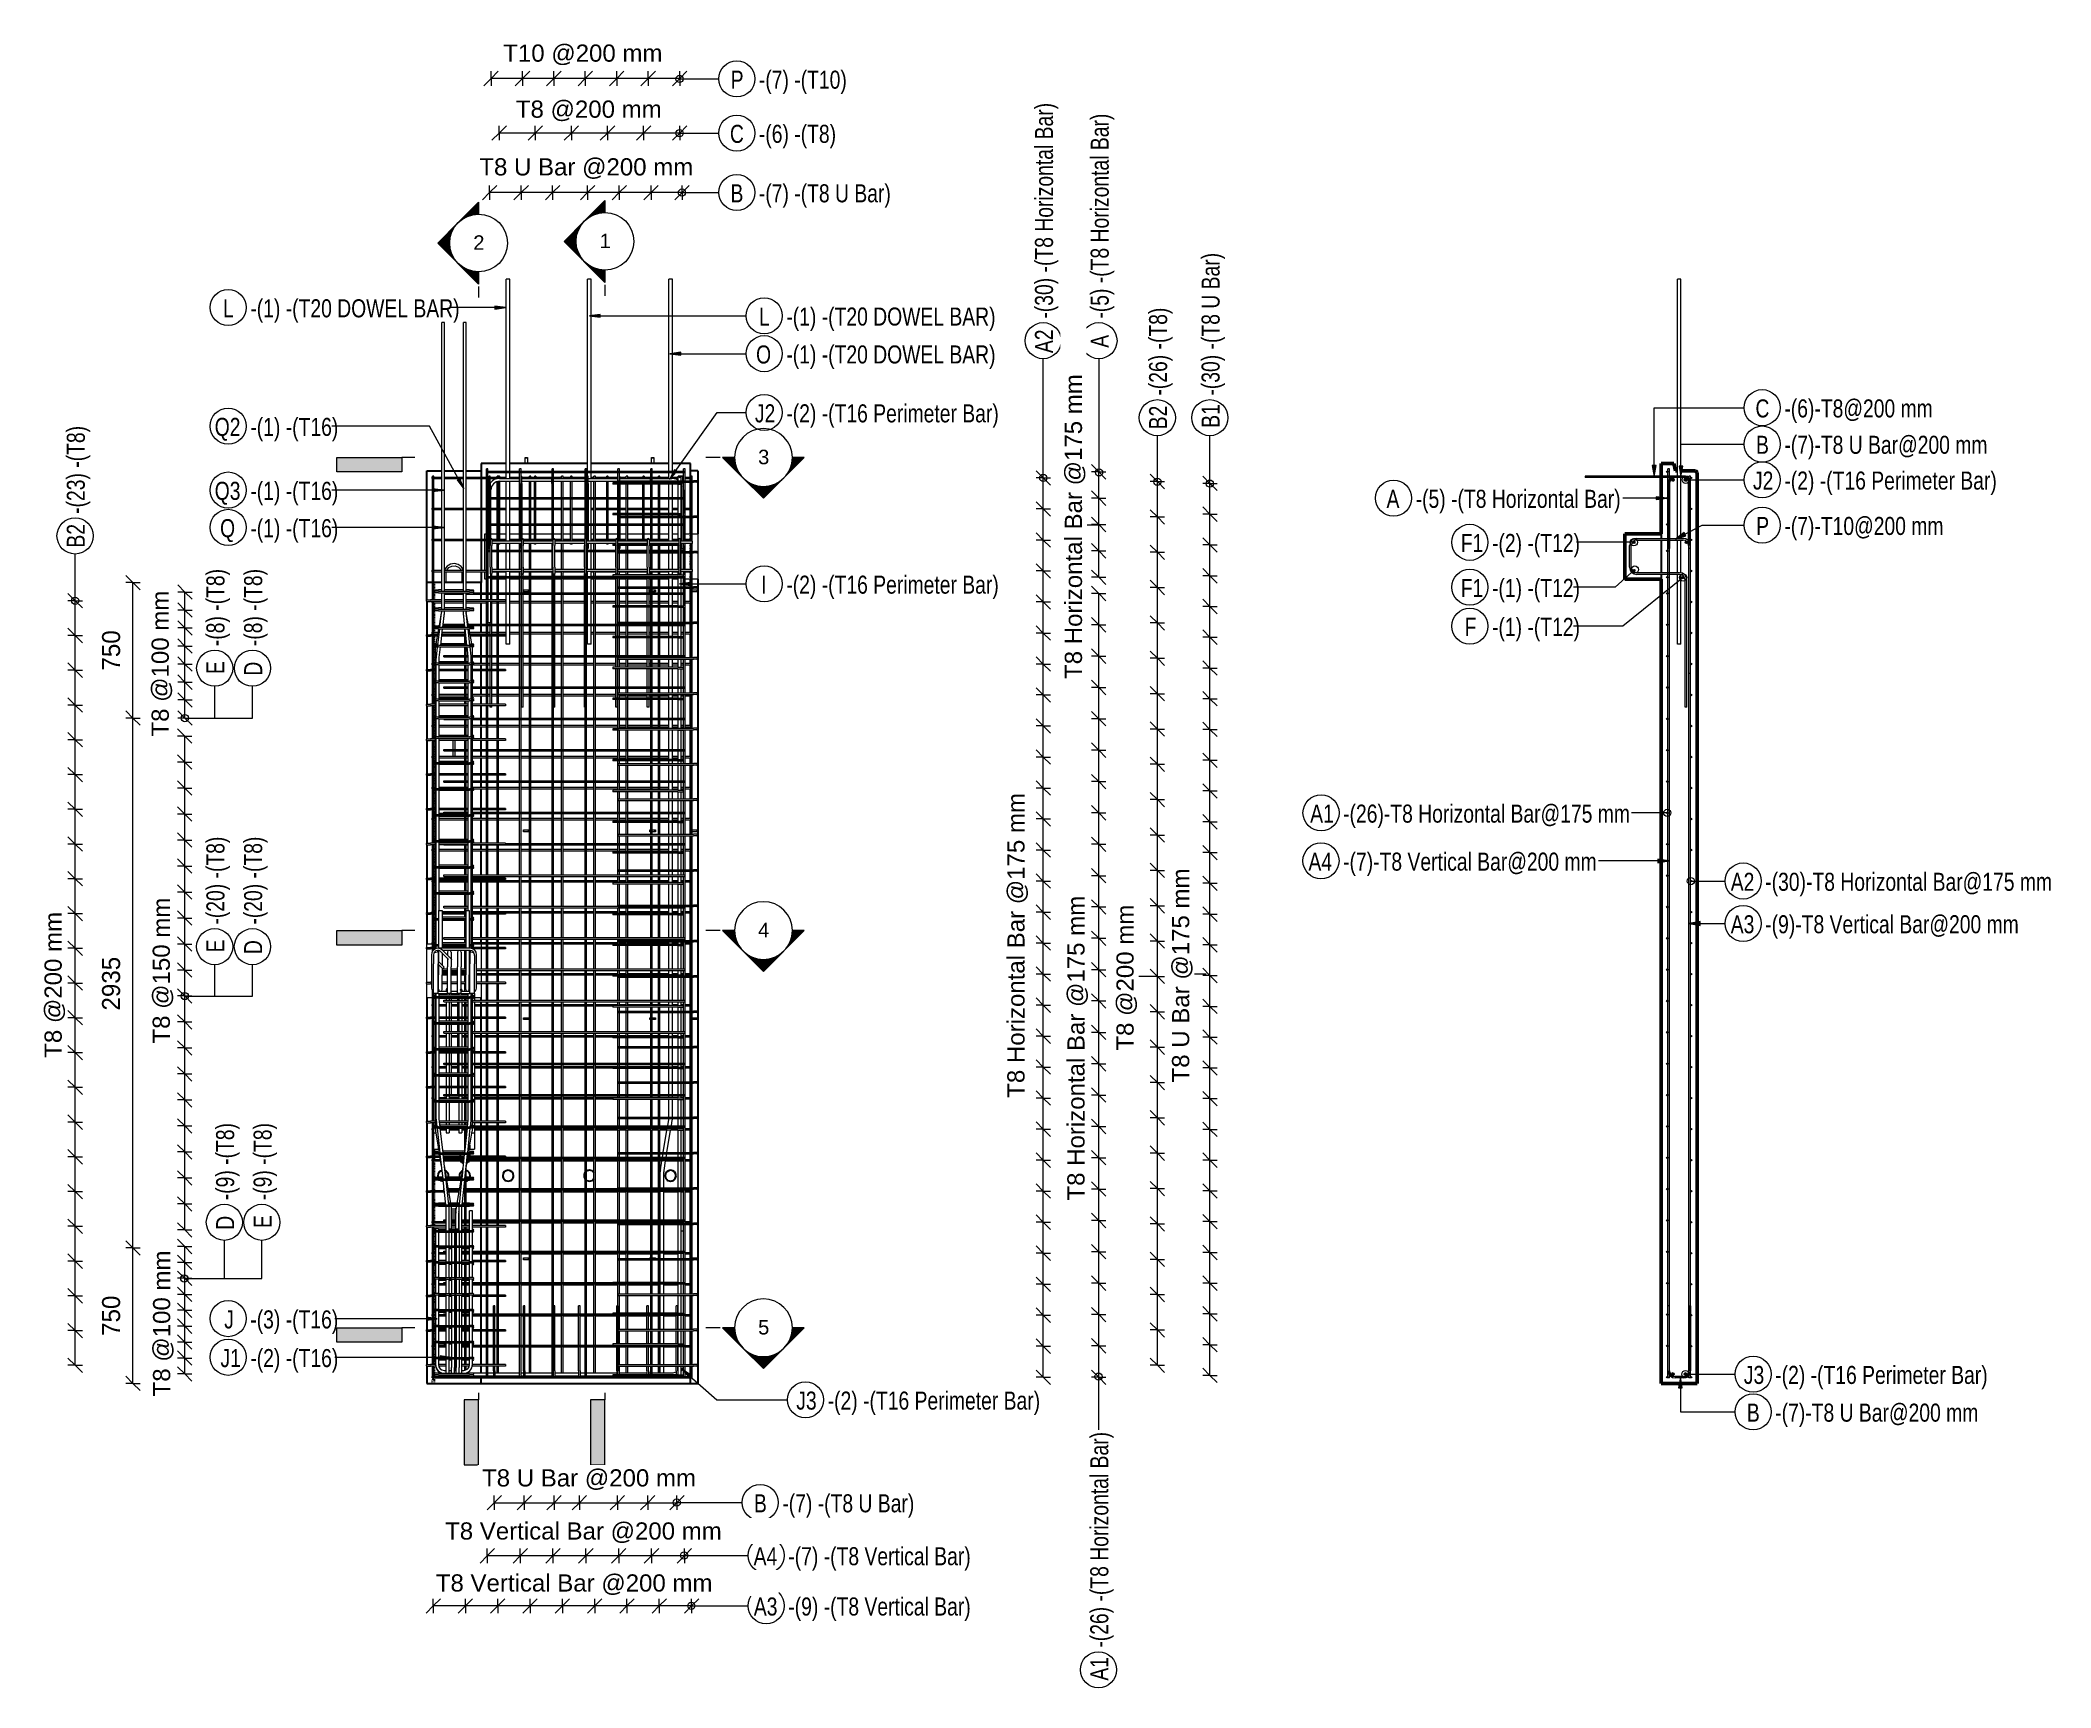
# Model space of a CAD drawing. Header units: millimetres. Extents: x 12473 to 23610, y -3081 to 6044.
import ezdxf

# ---------------------------------------------------------------- set-up
doc = ezdxf.new("R2010")
doc.units = ezdxf.units.MM
doc.linetypes.add('Dash', pattern=[6.36, 3.18, -3.18])
for name, color, linetype, lineweight in [('A-ANNO-DIMS', 211, 'Continuous', 9), ('A-ANNO-DIMS-40', 211, 'Continuous', 9), ('A-GENM', 13, 'Continuous', 18), ('A-WALL', 113, 'Continuous', 25), ('A-WALL-HDLN', 110, 'Dash', 25), ('G-ANNO-SYMB', 111, 'Continuous', 9), ('S-BEAM', 12, 'Continuous', 18), ('S-RBAR', 171, 'Continuous', 18), ('S-RBAR-IDEN', 171, 'Continuous', 9)]:
    doc.layers.add(name, color=color, linetype=linetype, lineweight=lineweight)
doc.styles.add('Arial', font='arial.ttf', dxfattribs={"height": 80})
doc.styles.add('Arial_1', font='arial.ttf', dxfattribs={"height": 95.25})
doc.styles.add('Nirmala UI Semilight', font='NirmalaS.ttf', dxfattribs={"width": 0.8, "height": 100})
doc.styles.add('Nirmala UI Semilight_1', font='NirmalaS.ttf', dxfattribs={"height": 100})
doc.dimstyles.new('Arrow_Filled_-_2_5_NI_UI', dxfattribs={"dimscale": 304.8, "dimtxt": 104.736395, "dimasz": 0.262467, "dimexe": 0.131234, "dimexo": 0.0625, "dimgap": 0.131234, "dimtad": 1, "dimdec": 0, "dimzin": 0, "dimdsep": 46, "dimtxsty": 'Nirmala UI Semilight', "dimblk1": 'OBLIQUE', "dimblk2": 'OBLIQUE', "dimsah": 1, "dimcen": 0.09, "dimazin": 0, "dimtfac": 1, "dimtdec": 4, "dimtix": 1, "dimtmove": 0, "dimatfit": 3, "dimfxl": 0.131234, "dimfxlon": 1, "dimtvp": 1, "dimtolj": 1, "dimtzin": 0, "dimarcsym": 2})
doc.dimstyles.new('Arrow_Filled_-_2_5_NI_UI_1', dxfattribs={"dimscale": 304.8, "dimtxt": 104.736395, "dimasz": 0.262467, "dimexe": 0.131234, "dimexo": 0.0625, "dimgap": 0.131234, "dimtad": 1, "dimdec": 0, "dimzin": 0, "dimdsep": 46, "dimtxsty": 'Arial_1', "dimblk1": 'OBLIQUE', "dimblk2": 'OBLIQUE', "dimsah": 1, "dimcen": 0.09, "dimazin": 0, "dimtfac": 1, "dimtdec": 4, "dimtix": 1, "dimtmove": 0, "dimatfit": 3, "dimfxl": 0.131234, "dimfxlon": 1, "dimtvp": 1, "dimtolj": 1, "dimtzin": 0, "dimarcsym": 2})
doc.dimstyles.new('Arrow_Filled_-_2_5_NI_UI_2', dxfattribs={"dimscale": 304.8, "dimtxt": 104.736395, "dimasz": 0.262467, "dimexe": 0.131234, "dimexo": 0.0625, "dimgap": 0.131234, "dimtad": 1, "dimdec": 0, "dimzin": 0, "dimdsep": 46, "dimtxsty": 'Nirmala UI Semilight_1', "dimblk1": 'OBLIQUE', "dimblk2": 'OBLIQUE', "dimsah": 1, "dimcen": 0.09, "dimazin": 0, "dimtfac": 1, "dimtdec": 4, "dimtix": 1, "dimtmove": 0, "dimatfit": 3, "dimfxl": 0.131234, "dimfxlon": 1, "dimtvp": 1, "dimtolj": 1, "dimtzin": 0, "dimarcsym": 2})

msp = doc.modelspace()

# ---------------------------------------------------------------- texts
at = {"layer": 'G-ANNO-SYMB', "char_height": 80, "width": 76.962, "attachment_point": 1, "style": 'Arial'}
for s, insert in [('2', (14871.4, 4963.6)), ('1', (15571.4, 4972.7)), ('3', (16449.2, 3775.9)), ('4', (16449.2, 1155.9)), ('5', (16449.2, -1044.1))]:
    msp.add_mtext(s, dxfattribs=dict(at, insert=insert))
at = {"layer": 'S-RBAR-IDEN', "char_height": 100, "attachment_point": 1, "style": 'Nirmala UI Semilight'}
for s, insert, width in [('P', (16297.4, 5875.7), 74.397), ('-(7) -(T10)', (16453.5, 5875.7), 561.823), ('C', (16293.2, 5575.7), 84.658), ('-(6) -(T8)', (16453.5, 5575.7), 513.08), ('-(7) -(T8 U Bar)', (16453.5, 5246.4), 869.671), ('L', (13484.7, 4609.4), 64.135), ('-(1) -(T20 DOWEL BAR)', (13636.5, 4609.4), 1336.573), ('-(1) -(T20 DOWEL BAR)', (16605.6, 4563.8), 1336.573), ('L', (16453.8, 4563.8), 64.135), ('O', (16438, 4353.8), 102.616), ('-(1) -(T20 DOWEL BAR)', (16605.6, 4353.8), 1336.573), ('J2', (16431.6, 4027.6), 118.008), ('-(2) -(T16 Perimeter Bar)', (16605.6, 4027.6), 1398.143), ('C', (21974, 4054.9), 84.658), ('-(6)-T8@200 mm', (22134.2, 4054.9), 1010.768), ('Q2', (13439.1, 3952.7), 174.447), ('-(1) -(T16)', (13636.5, 3952.7), 543.865), ('B', (21977.2, 3853.5), 76.962), ('-(7)-T8 U Bar@200 mm', (22134.2, 3853.5), 1367.358), ('Q3', (13439.1, 3598.4), 174.447), ('-(1) -(T16)', (13636.5, 3598.4), 543.865), ('J2', (21960.2, 3655.4), 118.008), ('-(2) -(T16 Perimeter Bar)', (22134.2, 3655.4), 1398.143), ('A', (19930.5, 3554.3), 87.224), ('-(5) -(T8 Horizontal Bar)', (20091.8, 3554.3), 1387.881), ('Q', (13468.9, 3391.7), 102.616), ('-(1) -(T16)', (13636.5, 3391.7), 543.865), ('P', (21978.1, 3404.1), 74.397), ('-(7)-T10@200 mm', (22134.2, 3404.1), 1059.51), ('F1', (20341.8, 3309.7), 115.443), ('-(2) -(T12)', (20514.8, 3309.7), 564.388), ('I', (16466.4, 3078.8), 33.35), ('-(2) -(T16 Perimeter Bar)', (16605.6, 3078.8), 1398.143), ('F1', (20341.8, 3061), 115.443), ('-(1) -(T12)', (20514.8, 3061), 543.865), ('F', (20363, 2845.1), 64.135), ('-(1) -(T12)', (20514.8, 2845.1), 543.865), ('A1', (19507.4, 1810.7), 138.532), ('-(26)-T8 Horizontal Bar@175 mm', (19689.9, 1810.7), 1934.312), ('A4', (19497.8, 1544.8), 161.62), ('-(7)-T8 Vertical Bar@200 mm', (19689.9, 1544.8), 1711.122), ('A2', (21837.2, 1433.1), 159.055), ('-(30)-T8 Horizontal Bar@175 mm', (22028.2, 1433.1), 1934.312), ('A3', (21837.2, 1198), 159.055), ('-(9)-T8 Vertical Bar@200 mm', (22028.2, 1198), 1713.687), ('J', (13491.9, -990.8), 46.177), ('-(3) -(T16)', (13636.3, -990.8), 564.388), ('J1', (13470.9, -1204.9), 97.485), ('-(2) -(T16)', (13636.5, -1204.9), 564.388), ('J3', (21909.6, -1298.1), 118.008), ('-(2) -(T16 Perimeter Bar)', (22083.6, -1298.1), 1398.143), ('J3', (16660.6, -1440.3), 118.008), ('-(2) -(T16 Perimeter Bar)', (16834.6, -1440.3), 1398.143), ('B', (21926.5, -1507.1), 76.962), ('-(7)-T8 U Bar@200 mm', (22083.6, -1507.1), 1367.358), ('-(7) -(T8 U Bar)', (16583.4, -2009.2), 869.671), ('A4', (16424.5, -2302.3), 161.62), ('-(7) -(T8 Vertical Bar)', (16616.6, -2302.3), 1213.434), ('A3', (16425.6, -2580.8), 159.055), ('-(9) -(T8 Vertical Bar)', (16616.6, -2580.8), 1216)]:
    msp.add_mtext(s, dxfattribs=dict(at, insert=insert, width=width))
at = {"layer": 'S-RBAR-IDEN', "char_height": 100, "attachment_point": 1, "rotation": 90, "style": 'Nirmala UI Semilight'}
for s, insert, width in [('-(30) -(T8 Horizontal Bar)', (17982.9, 4502.3), 1459.713), ('-(5) -(T8 Horizontal Bar)', (18291.6, 4502.3), 1387.881), ('-(30) -(T8 U Bar)', (18905.8, 4075.9), 944.067), ('-(26) -(T8)', (18615, 4075.9), 584.911), ('A2', (17982.9, 4311.3), 159.055), ('A', (18291.6, 4340.9), 87.224), ('B2', (18615, 3889.2), 148.793), ('B1', (18905.8, 3897.7), 128.27), ('-(23) -(T8)', (12619.7, 3420.8), 584.911), ('B2', (12619.7, 3234.2), 148.793), ('-(8) -(T8)', (13393.2, 2688.2), 513.08), ('-(8) -(T8)', (13602.2, 2688.2), 513.08), ('E', (13393.2, 2534.3), 69.266), ('D', (13602.2, 2524.7), 92.354), ('-(20) -(T8)', (13393.1, 1146), 584.911), ('-(20) -(T8)', (13602, 1146), 584.911), ('E', (13393.1, 992.2), 69.266), ('D', (13602, 982.6), 92.354), ('-(9) -(T8)', (13446.8, -380.7), 513.08), ('-(9) -(T8)', (13654.5, -380.7), 513.08), ('D', (13446.8, -544.2), 92.354), ('E', (13654.5, -534.6), 69.266), ('-(26) -(T8 Horizontal Bar)', (18289.2, -2858.8), 1459.713), ('A1', (18289.2, -3041.3), 138.532)]:
    msp.add_mtext(s, dxfattribs=dict(at, insert=insert, width=width))

# ---------------------------------------------------------------- blocks, each defined once
blk = doc.blocks.new('12_7Ø_ Lifting Insert_COLUMN - 12_9Ø Lifting insert-1653171-Elevation Front 1')
at = {"layer": 'A-GENM'}
for p, q in [((14721, 3090), (14723, 3101)), ((14721, 3040), (14721, 3090)), ((14808, 3090), (14808, 3040))]:
    blk.add_line(p, q, dxfattribs=at)
at = {"layer": 'A-GENM', "flags": 128}
for points in [[(14816, 3112), (14805, 3129), (14788, 3141), (14767, 3146), (14746, 3143), (14727, 3132), (14714, 3115), (14713, 3110)], [(14725, 3109), (14736, 3123), (14753, 3132), (14772, 3133), (14789, 3126), (14802, 3112), (14803, 3109)], [(14806, 3101), (14808, 3094), (14808, 3090)]]:
    blk.add_lwpolyline(points, dxfattribs=at)
blk = doc.blocks.new('12_7Ø_ Lifting Insert_COLUMN - 12_9Ø Lifting insert-V1-Elevation Front 1')
at = {"layer": 'A-GENM'}
for p, q in [((14758, -497), (14758, -498)), ((14771, -498), (14771, -497))]:
    blk.add_line(p, q, dxfattribs=at)
at = {"layer": 'A-GENM', "flags": 128}
for points in [[(14758, -425), (14758, -429), (14758, -441), (14758, -458), (14758, -478), (14758, -489)], [(14771, -489), (14771, -472), (14771, -453), (14771, -437), (14771, -427), (14771, -425)], [(14758, -506), (14758, -513), (14758, -521)], [(14771, -521), (14771, -509), (14771, -506)]]:
    blk.add_lwpolyline(points, dxfattribs=at)
blk = doc.blocks.new('RR spread anchor face based - RR-SA-4_0-180-1726831-Elevation Front 1')
at = {"layer": 'A-GENM'}
for p, q in [((15859, 3729), (15859, 3734)), ((15859, 3734), (15871, 3734)), ((15859, 3700), (15859, 3729)), ((15871, 3729), (15859, 3729)), ((15871, 3734), (15871, 3729)), ((15871, 3729), (15871, 3700))]:
    blk.add_line(p, q, dxfattribs=at)
blk = doc.blocks.new('RR spread anchor face based - RR-SA-2_5-200-2134315-Elevation Front 1')
at = {"layer": 'A-GENM'}
for p, q in [((15850, -700), (15852, -700)), ((15850, -704), (15850, -700)), ((15852, -700), (15855, -700)), ((15852, -704), (15852, -700)), ((15863, -700), (15877, -700)), ((15877, -700), (15880, -700)), ((15877, -704), (15877, -700)), ((15880, -700), (15880, -704))]:
    blk.add_line(p, q, dxfattribs=at)
blk = doc.blocks.new('RR spread anchor face based - RR-SA-2_5-200-V2-Elevation Front 1')
at = {"layer": 'A-GENM'}
for p, q in [((15850, 630), (15852, 630)), ((15850, 620), (15850, 630)), ((15852, 620), (15850, 620)), ((15852, 630), (15855, 630)), ((15852, 620), (15852, 630)), ((15855, 620), (15852, 620)), ((15863, 630), (15877, 630)), ((15877, 620), (15863, 620)), ((15877, 630), (15880, 630)), ((15877, 620), (15877, 630)), ((15880, 620), (15877, 620)), ((15880, 630), (15880, 620))]:
    blk.add_line(p, q, dxfattribs=at)
blk = doc.blocks.new('RR spread anchor face based - RR-SA-2_5-250-1726823-Elevation Front 1')
at = {"layer": 'A-GENM'}
for p, q in [((16075, 1670), (16077, 1670)), ((16077, 1660), (16075, 1660)), ((16085, 1670), (16112, 1670)), ((16112, 1660), (16085, 1660)), ((16112, 1670), (16117, 1670)), ((16112, 1660), (16112, 1670)), ((16117, 1660), (16112, 1660)), ((16117, 1670), (16117, 1660))]:
    blk.add_line(p, q, dxfattribs=at)
blk = doc.blocks.new('RR spread anchor face based - RR-SA-2_5-250-V3-Elevation Front 1')
at = {"layer": 'A-GENM'}
for p, q in [((16075, -700), (16077, -700)), ((16085, -700), (16112, -700)), ((16111, -710), (16111, -710)), ((16112, -700), (16117, -700)), ((16112, -704), (16112, -700)), ((16117, -710), (16113, -710)), ((16117, -700), (16117, -710))]:
    blk.add_line(p, q, dxfattribs=at)
blk = doc.blocks.new('RR spread anchor face based - RR-SA-2_5-200-V4-Elevation Front 1')
at = {"layer": 'A-GENM'}
for p, q in [((15150, -700), (15152, -700)), ((15150, -710), (15150, -700)), ((15152, -710), (15150, -710)), ((15152, -700), (15177, -700)), ((15152, -710), (15152, -700)), ((15177, -710), (15152, -710)), ((15177, -700), (15180, -700)), ((15177, -710), (15177, -700)), ((15180, -710), (15177, -710)), ((15180, -700), (15180, -710))]:
    blk.add_line(p, q, dxfattribs=at)
blk = doc.blocks.new('Detail View - M_Section Tail - Filled Horizontal-14034-Elevation Front 1')
at = {"layer": 'G-ANNO-SYMB'}
blk.add_hatch(color=256, dxfattribs=at).paths.add_polyline_path([(14475, 3653), (14475, 3733), (14115, 3733), (14115, 3653)])
for p, q in [((14115, 3653), (14115, 3733)), ((14115, 3733), (14475, 3733)), ((14475, 3733), (14475, 3653)), ((14475, 3653), (14115, 3653))]:
    blk.add_line(p, q, dxfattribs=at)
blk = doc.blocks.new('Detail View - M_Section Head - Filled SHOP DWG-1002450-Elevation Front 1')
at = {"layer": 'G-ANNO-SYMB'}
h = blk.add_hatch(color=256, dxfattribs=at)
edge = h.paths.add_edge_path()
edge.add_line((16252, 3733), (16319, 3733))
edge.add_arc((16479, 3733), 160, 180, 225)
edge.add_line((16365, 3620), (16252, 3733))
h = blk.add_hatch(color=256, dxfattribs=at)
edge = h.paths.add_edge_path()
edge.add_line((16705, 3733), (16592, 3620))
edge.add_arc((16479, 3733), 160, 315, 360)
edge.add_line((16639, 3733), (16705, 3733))
h = blk.add_hatch(color=256, dxfattribs=at)
edge = h.paths.add_edge_path()
edge.add_line((16479, 3507), (16365, 3620))
edge.add_arc((16479, 3733), 160, 225, 270)
edge.add_line((16479, 3573), (16479, 3507))
h = blk.add_hatch(color=256, dxfattribs=at)
edge = h.paths.add_edge_path()
edge.add_line((16479, 3507), (16479, 3573))
edge.add_arc((16479, 3733), 160, 270, 315)
edge.add_line((16592, 3620), (16479, 3507))
for p, q in [((16479, 3507), (16252, 3733)), ((16319, 3733), (16252, 3733)), ((16252, 3733), (16365, 3620)), ((16319, 3733), (16252, 3733)), ((16479, 3507), (16705, 3733)), ((16592, 3620), (16705, 3733)), ((16639, 3733), (16705, 3733)), ((16705, 3733), (16639, 3733)), ((16365, 3620), (16479, 3507)), ((16479, 3507), (16592, 3620)), ((16479, 3573), (16479, 3507)), ((16479, 3507), (16479, 3573))]:
    blk.add_line(p, q, dxfattribs=at)
for start, end in [(360, 180), (180, 360), (180, 225), (315, 0), (225, 270), (270, 315)]:
    blk.add_arc((16479, 3733), 160, start, end, dxfattribs=at)
blk = doc.blocks.new('M_Rebar Tag_rfa MARK - ARROW-794226-Elevation Front 1')
at = {"layer": 'S-RBAR-IDEN'}
blk.add_circle((16483, 3982), 100, dxfattribs=at)
blk = doc.blocks.new('M_Rebar Tag_rfa MARK - DOT 1 MM-794228-Elevation Front 1')
at = {"layer": 'S-RBAR-IDEN'}
blk.add_circle((18335, -2981), 100, dxfattribs=at)
blk = doc.blocks.new('DIMBLOCK1-Elevation Front 1')
at = {"layer": 'A-ANNO-DIMS-40'}
for p, q in [((15856, 5200), (15896, 5240)), ((15856, 5200), (15856, 5240)), ((16028, 5200), (16068, 5240)), ((16028, 5200), (16028, 5240)), ((15856, 5200), (15816, 5160)), ((16028, 5200), (15856, 5200)), ((15856, 5200), (15856, 5160)), ((16028, 5200), (15988, 5160)), ((16028, 5200), (16028, 5160))]:
    blk.add_line(p, q, dxfattribs=at)
blk = doc.blocks.new('_Oblique')
at = {"color": 0, "linetype": 'ByBlock', "lineweight": -2}
blk.add_line((-0.5, -0.5), (0.5, 0.5), dxfattribs=at)
blk = doc.blocks.new('DIMBLOCK2-Elevation Front 1')
at = {"layer": 'A-ANNO-DIMS-40'}
for p, q in [((15680, 5200), (15720, 5240)), ((15680, 5200), (15680, 5240)), ((15856, 5200), (15896, 5240)), ((15856, 5200), (15856, 5240)), ((15680, 5200), (15640, 5160)), ((15856, 5200), (15680, 5200)), ((15680, 5200), (15680, 5160)), ((15856, 5200), (15816, 5160)), ((15856, 5200), (15856, 5160))]:
    blk.add_line(p, q, dxfattribs=at)
blk = doc.blocks.new('DIMBLOCK3-Elevation Front 1')
at = {"layer": 'A-ANNO-DIMS-40'}
for p, q in [((15505, 5200), (15545, 5240)), ((15505, 5200), (15505, 5240)), ((15680, 5200), (15720, 5240)), ((15680, 5200), (15680, 5240)), ((15505, 5200), (15465, 5160)), ((15680, 5200), (15505, 5200)), ((15505, 5200), (15505, 5160)), ((15680, 5200), (15640, 5160)), ((15680, 5200), (15680, 5160))]:
    blk.add_line(p, q, dxfattribs=at)
blk = doc.blocks.new('DIMBLOCK4-Elevation Front 1')
at = {"layer": 'A-ANNO-DIMS-40'}
for p, q in [((15311, 5200), (15351, 5240)), ((15311, 5200), (15311, 5240)), ((15505, 5200), (15545, 5240)), ((15505, 5200), (15505, 5240)), ((15311, 5200), (15271, 5160)), ((15505, 5200), (15311, 5200)), ((15311, 5200), (15311, 5160)), ((15505, 5200), (15465, 5160)), ((15505, 5200), (15505, 5160))]:
    blk.add_line(p, q, dxfattribs=at)
blk = doc.blocks.new('DIMBLOCK5-Elevation Front 1')
at = {"layer": 'A-ANNO-DIMS-40'}
for p, q in [((15137, 5200), (15177, 5240)), ((15137, 5200), (15137, 5240)), ((15311, 5200), (15351, 5240)), ((15311, 5200), (15311, 5240)), ((15137, 5200), (15097, 5160)), ((15311, 5200), (15137, 5200)), ((15137, 5200), (15137, 5160)), ((15311, 5200), (15271, 5160)), ((15311, 5200), (15311, 5160))]:
    blk.add_line(p, q, dxfattribs=at)
blk = doc.blocks.new('DIMBLOCK6-Elevation Front 1')
at = {"layer": 'A-ANNO-DIMS-40'}
for p, q in [((14962, 5200), (15002, 5240)), ((14962, 5200), (14962, 5240)), ((15137, 5200), (15177, 5240)), ((15137, 5200), (15137, 5240)), ((14962, 5200), (14922, 5160)), ((15137, 5200), (14962, 5200)), ((14962, 5200), (14962, 5160)), ((15137, 5200), (15097, 5160)), ((15137, 5200), (15137, 5160))]:
    blk.add_line(p, q, dxfattribs=at)
blk = doc.blocks.new('DIMBLOCK7-Elevation Front 1')
at = {"layer": 'A-ANNO-DIMS-40'}
for p, q in [((15815, 5530), (15855, 5570)), ((15815, 5530), (15815, 5570)), ((16015, 5530), (16055, 5570)), ((16015, 5530), (16015, 5570)), ((15815, 5530), (15775, 5490)), ((16015, 5530), (15815, 5530)), ((15815, 5530), (15815, 5490)), ((16015, 5530), (15975, 5490)), ((16015, 5530), (16015, 5490))]:
    blk.add_line(p, q, dxfattribs=at)
blk = doc.blocks.new('DIMBLOCK8-Elevation Front 1')
at = {"layer": 'A-ANNO-DIMS-40'}
for p, q in [((15615, 5530), (15655, 5570)), ((15615, 5530), (15615, 5570)), ((15815, 5530), (15855, 5570)), ((15815, 5530), (15815, 5570)), ((15615, 5530), (15575, 5490)), ((15815, 5530), (15615, 5530)), ((15615, 5530), (15615, 5490)), ((15815, 5530), (15775, 5490)), ((15815, 5530), (15815, 5490))]:
    blk.add_line(p, q, dxfattribs=at)
blk = doc.blocks.new('DIMBLOCK9-Elevation Front 1')
at = {"layer": 'A-ANNO-DIMS-40'}
for p, q in [((15415, 5530), (15455, 5570)), ((15415, 5530), (15415, 5570)), ((15615, 5530), (15655, 5570)), ((15615, 5530), (15615, 5570)), ((15415, 5530), (15375, 5490)), ((15615, 5530), (15415, 5530)), ((15415, 5530), (15415, 5490)), ((15615, 5530), (15575, 5490)), ((15615, 5530), (15615, 5490))]:
    blk.add_line(p, q, dxfattribs=at)
blk = doc.blocks.new('DIMBLOCK10-Elevation Front 1')
at = {"layer": 'A-ANNO-DIMS-40'}
for p, q in [((15215, 5530), (15255, 5570)), ((15215, 5530), (15215, 5570)), ((15415, 5530), (15455, 5570)), ((15415, 5530), (15415, 5570)), ((15215, 5530), (15175, 5490)), ((15415, 5530), (15215, 5530)), ((15215, 5530), (15215, 5490)), ((15415, 5530), (15375, 5490)), ((15415, 5530), (15415, 5490))]:
    blk.add_line(p, q, dxfattribs=at)
blk = doc.blocks.new('DIMBLOCK11-Elevation Front 1')
at = {"layer": 'A-ANNO-DIMS-40'}
for p, q in [((15015, 5530), (15055, 5570)), ((15015, 5530), (15015, 5570)), ((15215, 5530), (15255, 5570)), ((15215, 5530), (15215, 5570)), ((15015, 5530), (14975, 5490)), ((15215, 5530), (15015, 5530)), ((15015, 5530), (15015, 5490)), ((15215, 5530), (15175, 5490)), ((15215, 5530), (15215, 5490))]:
    blk.add_line(p, q, dxfattribs=at)
blk = doc.blocks.new('DIMBLOCK12-Elevation Front 1')
at = {"layer": 'A-ANNO-DIMS-40'}
for p, q in [((15015, 5530), (15055, 5570)), ((15015, 5530), (15015, 5570)), ((15215, 5530), (15255, 5570)), ((15215, 5530), (15215, 5570)), ((15415, 5530), (15455, 5570)), ((15415, 5530), (15415, 5570)), ((15615, 5530), (15655, 5570)), ((15615, 5530), (15615, 5570)), ((15815, 5530), (15855, 5570)), ((15815, 5530), (15815, 5570)), ((16015, 5530), (16055, 5570)), ((16015, 5530), (16015, 5570)), ((15015, 5530), (14975, 5490)), ((16015, 5530), (15015, 5530)), ((15215, 5530), (15015, 5530)), ((15015, 5530), (15015, 5490)), ((15215, 5530), (15175, 5490)), ((15415, 5530), (15215, 5530)), ((15215, 5530), (15215, 5490)), ((15415, 5530), (15375, 5490)), ((15615, 5530), (15415, 5530)), ((15415, 5530), (15415, 5490)), ((15615, 5530), (15575, 5490)), ((15815, 5530), (15615, 5530)), ((15615, 5530), (15615, 5490)), ((15815, 5530), (15775, 5490)), ((16015, 5530), (15815, 5530)), ((15815, 5530), (15815, 5490)), ((16015, 5530), (15975, 5490)), ((16015, 5530), (16015, 5490))]:
    blk.add_line(p, q, dxfattribs=at)
blk = doc.blocks.new('_None')
blk = doc.blocks.new('DIMBLOCK13-Elevation Front 1')
at = {"layer": 'A-ANNO-DIMS-40'}
for p, q in [((14988, -2056), (14948, -2096)), ((14988, -2056), (15028, -2016)), ((14988, -2056), (14988, -2016)), ((14988, -2056), (15154, -2056)), ((14988, -2056), (14988, -2096)), ((15154, -2056), (15114, -2096)), ((15154, -2056), (15194, -2016)), ((15154, -2056), (15154, -2016)), ((15154, -2056), (15154, -2096))]:
    blk.add_line(p, q, dxfattribs=at)
blk = doc.blocks.new('DIMBLOCK14-Elevation Front 1')
at = {"layer": 'A-ANNO-DIMS-40'}
for p, q in [((15154, -2056), (15114, -2096)), ((15154, -2056), (15194, -2016)), ((15154, -2056), (15154, -2016)), ((15154, -2056), (15319, -2056)), ((15154, -2056), (15154, -2096)), ((15319, -2056), (15279, -2096)), ((15319, -2056), (15359, -2016)), ((15319, -2056), (15319, -2016)), ((15319, -2056), (15319, -2096))]:
    blk.add_line(p, q, dxfattribs=at)
blk = doc.blocks.new('DIMBLOCK15-Elevation Front 1')
at = {"layer": 'A-ANNO-DIMS-40'}
for p, q in [((15319, -2056), (15279, -2096)), ((15319, -2056), (15359, -2016)), ((15319, -2056), (15319, -2016)), ((15319, -2056), (15459, -2056)), ((15319, -2056), (15319, -2096)), ((15459, -2056), (15419, -2096)), ((15459, -2056), (15499, -2016)), ((15459, -2056), (15459, -2016)), ((15459, -2056), (15459, -2096))]:
    blk.add_line(p, q, dxfattribs=at)
blk = doc.blocks.new('DIMBLOCK16-Elevation Front 1')
at = {"layer": 'A-ANNO-DIMS-40'}
for p, q in [((15459, -2056), (15419, -2096)), ((15459, -2056), (15499, -2016)), ((15459, -2056), (15459, -2016)), ((15459, -2056), (15670, -2056)), ((15459, -2056), (15459, -2096)), ((15670, -2056), (15630, -2096)), ((15670, -2056), (15710, -2016)), ((15670, -2056), (15670, -2016)), ((15670, -2056), (15670, -2096))]:
    blk.add_line(p, q, dxfattribs=at)
blk = doc.blocks.new('DIMBLOCK17-Elevation Front 1')
at = {"layer": 'A-ANNO-DIMS-40'}
for p, q in [((15670, -2056), (15630, -2096)), ((15670, -2056), (15710, -2016)), ((15670, -2056), (15670, -2016)), ((15670, -2056), (15838, -2056)), ((15670, -2056), (15670, -2096)), ((15838, -2056), (15798, -2096)), ((15838, -2056), (15878, -2016)), ((15838, -2056), (15838, -2016)), ((15838, -2056), (15838, -2096))]:
    blk.add_line(p, q, dxfattribs=at)
blk = doc.blocks.new('DIMBLOCK18-Elevation Front 1')
at = {"layer": 'A-ANNO-DIMS-40'}
for p, q in [((15838, -2056), (15798, -2096)), ((15838, -2056), (15878, -2016)), ((15838, -2056), (15838, -2016)), ((15838, -2056), (16000, -2056)), ((15838, -2056), (15838, -2096)), ((16000, -2056), (15960, -2096)), ((16000, -2056), (16040, -2016)), ((16000, -2056), (16000, -2016)), ((16000, -2056), (16000, -2096))]:
    blk.add_line(p, q, dxfattribs=at)
blk = doc.blocks.new('DIMBLOCK19-Elevation Front 1')
at = {"layer": 'A-ANNO-DIMS-40'}
for p, q in [((13273, -1255), (13233, -1215)), ((13273, -1255), (13233, -1255)), ((13273, -1343), (13233, -1303)), ((13273, -1343), (13273, -1255)), ((13273, -1255), (13313, -1295)), ((13273, -1255), (13313, -1255)), ((13273, -1343), (13233, -1343)), ((13273, -1343), (13313, -1383)), ((13273, -1343), (13313, -1343))]:
    blk.add_line(p, q, dxfattribs=at)
blk = doc.blocks.new('DIMBLOCK20-Elevation Front 1')
at = {"layer": 'A-ANNO-DIMS-40'}
for p, q in [((13273, -1166), (13233, -1126)), ((13273, -1166), (13233, -1166)), ((13273, -1255), (13233, -1215)), ((13273, -1255), (13273, -1166)), ((13273, -1166), (13313, -1206)), ((13273, -1166), (13313, -1166)), ((13273, -1255), (13233, -1255)), ((13273, -1255), (13313, -1295)), ((13273, -1255), (13313, -1255))]:
    blk.add_line(p, q, dxfattribs=at)
blk = doc.blocks.new('DIMBLOCK21-Elevation Front 1')
at = {"layer": 'A-ANNO-DIMS-40'}
for p, q in [((13273, -1078), (13233, -1038)), ((13273, -1078), (13233, -1078)), ((13273, -1166), (13273, -1078)), ((13273, -1078), (13313, -1118)), ((13273, -1078), (13313, -1078)), ((13273, -1166), (13233, -1126)), ((13273, -1166), (13233, -1166)), ((13273, -1166), (13313, -1206)), ((13273, -1166), (13313, -1166))]:
    blk.add_line(p, q, dxfattribs=at)
blk = doc.blocks.new('DIMBLOCK22-Elevation Front 1')
at = {"layer": 'A-ANNO-DIMS-40'}
for p, q in [((13273, -990), (13233, -950)), ((13273, -990), (13233, -990)), ((13273, -1078), (13273, -990)), ((13273, -990), (13313, -1030)), ((13273, -990), (13313, -990)), ((13273, -1078), (13233, -1038)), ((13273, -1078), (13233, -1078)), ((13273, -1078), (13313, -1118)), ((13273, -1078), (13313, -1078))]:
    blk.add_line(p, q, dxfattribs=at)
blk = doc.blocks.new('DIMBLOCK23-Elevation Front 1')
at = {"layer": 'A-ANNO-DIMS-40'}
for p, q in [((13273, -902), (13233, -862)), ((13273, -902), (13233, -902)), ((13273, -990), (13233, -950)), ((13273, -990), (13233, -990)), ((13273, -990), (13273, -902)), ((13273, -902), (13313, -942)), ((13273, -902), (13313, -902)), ((13273, -990), (13313, -1030)), ((13273, -990), (13313, -990))]:
    blk.add_line(p, q, dxfattribs=at)
blk = doc.blocks.new('DIMBLOCK24-Elevation Front 1')
at = {"layer": 'A-ANNO-DIMS-40'}
for p, q in [((13273, -813), (13233, -773)), ((13273, -813), (13233, -813)), ((13273, -902), (13233, -862)), ((13273, -902), (13273, -813)), ((13273, -813), (13313, -853)), ((13273, -813), (13313, -813)), ((13273, -902), (13233, -902)), ((13273, -902), (13313, -942)), ((13273, -902), (13313, -902))]:
    blk.add_line(p, q, dxfattribs=at)
blk = doc.blocks.new('DIMBLOCK25-Elevation Front 1')
at = {"layer": 'A-ANNO-DIMS-40'}
for p, q in [((13273, -725), (13233, -685)), ((13273, -725), (13233, -725)), ((13273, -813), (13233, -773)), ((13273, -813), (13273, -725)), ((13273, -725), (13313, -765)), ((13273, -725), (13313, -725)), ((13273, -813), (13233, -813)), ((13273, -813), (13313, -853)), ((13273, -813), (13313, -813))]:
    blk.add_line(p, q, dxfattribs=at)
blk = doc.blocks.new('DIMBLOCK26-Elevation Front 1')
at = {"layer": 'A-ANNO-DIMS-40'}
for p, q in [((13273, -637), (13233, -597)), ((13273, -637), (13233, -637)), ((13273, -725), (13273, -637)), ((13273, -637), (13313, -677)), ((13273, -637), (13313, -637)), ((13273, -725), (13233, -685)), ((13273, -725), (13233, -725)), ((13273, -725), (13313, -765)), ((13273, -725), (13313, -725))]:
    blk.add_line(p, q, dxfattribs=at)
blk = doc.blocks.new('DIMBLOCK27-Elevation Front 1')
at = {"layer": 'A-ANNO-DIMS-40'}
for p, q in [((13273, -637), (13233, -597)), ((13273, -637), (13233, -637)), ((13273, -1343), (13273, -637)), ((13273, -725), (13273, -637)), ((13273, -637), (13313, -677)), ((13273, -637), (13313, -637)), ((13273, -725), (13233, -685)), ((13273, -725), (13233, -725)), ((13273, -813), (13233, -773)), ((13273, -813), (13273, -725)), ((13273, -725), (13313, -765)), ((13273, -725), (13313, -725)), ((13273, -813), (13233, -813)), ((13273, -902), (13233, -862)), ((13273, -902), (13273, -813)), ((13273, -813), (13313, -853)), ((13273, -813), (13313, -813)), ((13273, -902), (13233, -902)), ((13273, -990), (13233, -950)), ((13273, -990), (13233, -990)), ((13273, -990), (13273, -902)), ((13273, -902), (13313, -942)), ((13273, -902), (13313, -902)), ((13273, -1078), (13273, -990)), ((13273, -990), (13313, -1030)), ((13273, -990), (13313, -990)), ((13273, -1078), (13233, -1038)), ((13273, -1078), (13233, -1078)), ((13273, -1166), (13273, -1078)), ((13273, -1078), (13313, -1118)), ((13273, -1078), (13313, -1078)), ((13273, -1166), (13233, -1126)), ((13273, -1166), (13233, -1166)), ((13273, -1255), (13233, -1215)), ((13273, -1255), (13273, -1166)), ((13273, -1166), (13313, -1206)), ((13273, -1166), (13313, -1166)), ((13273, -1255), (13233, -1255)), ((13273, -1343), (13233, -1303)), ((13273, -1343), (13273, -1255)), ((13273, -1255), (13313, -1295)), ((13273, -1255), (13313, -1255)), ((13273, -1343), (13233, -1343)), ((13273, -1343), (13313, -1383)), ((13273, -1343), (13313, -1343))]:
    blk.add_line(p, q, dxfattribs=at)
blk = doc.blocks.new('DIMBLOCK28-Elevation Front 1')
at = {"layer": 'A-ANNO-DIMS-40'}
for p, q in [((13273, -401), (13233, -361)), ((13273, -401), (13233, -401)), ((13273, -545), (13273, -401)), ((13273, -401), (13313, -441)), ((13273, -401), (13313, -401)), ((13273, -545), (13233, -505)), ((13273, -545), (13233, -545)), ((13273, -545), (13313, -585)), ((13273, -545), (13313, -545))]:
    blk.add_line(p, q, dxfattribs=at)
blk = doc.blocks.new('DIMBLOCK29-Elevation Front 1')
at = {"layer": 'A-ANNO-DIMS-40'}
for p, q in [((13273, -257), (13233, -217)), ((13273, -257), (13233, -257)), ((13273, -401), (13273, -257)), ((13273, -257), (13313, -297)), ((13273, -257), (13313, -257)), ((13273, -401), (13233, -361)), ((13273, -401), (13233, -401)), ((13273, -401), (13313, -441)), ((13273, -401), (13313, -401))]:
    blk.add_line(p, q, dxfattribs=at)
blk = doc.blocks.new('DIMBLOCK30-Elevation Front 1')
at = {"layer": 'A-ANNO-DIMS-40'}
for p, q in [((13273, -113), (13233, -73)), ((13273, -113), (13233, -113)), ((13273, -257), (13233, -217)), ((13273, -257), (13273, -113)), ((13273, -113), (13313, -153)), ((13273, -113), (13313, -113)), ((13273, -257), (13233, -257)), ((13273, -257), (13313, -297)), ((13273, -257), (13313, -257))]:
    blk.add_line(p, q, dxfattribs=at)
blk = doc.blocks.new('DIMBLOCK31-Elevation Front 1')
at = {"layer": 'A-ANNO-DIMS-40'}
for p, q in [((13273, 31), (13233, 71)), ((13273, 31), (13233, 31)), ((13273, -113), (13273, 31)), ((13273, 31), (13313, -9)), ((13273, 31), (13313, 31)), ((13273, -113), (13233, -73)), ((13273, -113), (13233, -113)), ((13273, -113), (13313, -153)), ((13273, -113), (13313, -113))]:
    blk.add_line(p, q, dxfattribs=at)
blk = doc.blocks.new('DIMBLOCK32-Elevation Front 1')
at = {"layer": 'A-ANNO-DIMS-40'}
for p, q in [((13273, 175), (13233, 215)), ((13273, 175), (13233, 175)), ((13273, 31), (13273, 175)), ((13273, 175), (13313, 135)), ((13273, 175), (13313, 175)), ((13273, 31), (13233, 71)), ((13273, 31), (13233, 31)), ((13273, 31), (13313, -9)), ((13273, 31), (13313, 31))]:
    blk.add_line(p, q, dxfattribs=at)
blk = doc.blocks.new('DIMBLOCK33-Elevation Front 1')
at = {"layer": 'A-ANNO-DIMS-40'}
for p, q in [((13273, 319), (13233, 359)), ((13273, 319), (13233, 319)), ((13273, 175), (13273, 319)), ((13273, 319), (13313, 279)), ((13273, 319), (13313, 319)), ((13273, 175), (13233, 215)), ((13273, 175), (13233, 175)), ((13273, 175), (13313, 135)), ((13273, 175), (13313, 175))]:
    blk.add_line(p, q, dxfattribs=at)
blk = doc.blocks.new('DIMBLOCK34-Elevation Front 1')
at = {"layer": 'A-ANNO-DIMS-40'}
for p, q in [((13273, 463), (13233, 503)), ((13273, 463), (13233, 463)), ((13273, 319), (13273, 463)), ((13273, 463), (13313, 423)), ((13273, 463), (13313, 463)), ((13273, 319), (13233, 359)), ((13273, 319), (13233, 319)), ((13273, 319), (13313, 279)), ((13273, 319), (13313, 319))]:
    blk.add_line(p, q, dxfattribs=at)
blk = doc.blocks.new('DIMBLOCK35-Elevation Front 1')
at = {"layer": 'A-ANNO-DIMS-40'}
for p, q in [((13273, 607), (13233, 647)), ((13273, 607), (13233, 607)), ((13273, 463), (13273, 607)), ((13273, 607), (13313, 567)), ((13273, 607), (13313, 607)), ((13273, 463), (13233, 503)), ((13273, 463), (13233, 463)), ((13273, 463), (13313, 423)), ((13273, 463), (13313, 463))]:
    blk.add_line(p, q, dxfattribs=at)
blk = doc.blocks.new('DIMBLOCK36-Elevation Front 1')
at = {"layer": 'A-ANNO-DIMS-40'}
for p, q in [((13273, 751), (13233, 791)), ((13273, 751), (13233, 751)), ((13273, 607), (13273, 751)), ((13273, 751), (13313, 711)), ((13273, 751), (13313, 751)), ((13273, 607), (13233, 647)), ((13273, 607), (13233, 607)), ((13273, 607), (13313, 567)), ((13273, 607), (13313, 607))]:
    blk.add_line(p, q, dxfattribs=at)
blk = doc.blocks.new('DIMBLOCK37-Elevation Front 1')
at = {"layer": 'A-ANNO-DIMS-40'}
for p, q in [((13273, 894), (13233, 934)), ((13273, 894), (13233, 894)), ((13273, 751), (13273, 894)), ((13273, 894), (13313, 854)), ((13273, 894), (13313, 894)), ((13273, 751), (13233, 791)), ((13273, 751), (13233, 751)), ((13273, 751), (13313, 711)), ((13273, 751), (13313, 751))]:
    blk.add_line(p, q, dxfattribs=at)
blk = doc.blocks.new('DIMBLOCK38-Elevation Front 1')
at = {"layer": 'A-ANNO-DIMS-40'}
for p, q in [((13273, 1038), (13233, 1078)), ((13273, 1038), (13233, 1038)), ((13273, 894), (13273, 1038)), ((13273, 1038), (13313, 998)), ((13273, 1038), (13313, 1038)), ((13273, 894), (13233, 934)), ((13273, 894), (13233, 894)), ((13273, 894), (13313, 854)), ((13273, 894), (13313, 894))]:
    blk.add_line(p, q, dxfattribs=at)
blk = doc.blocks.new('DIMBLOCK39-Elevation Front 1')
at = {"layer": 'A-ANNO-DIMS-40'}
for p, q in [((13273, 1182), (13233, 1222)), ((13273, 1182), (13233, 1182)), ((13273, 1038), (13273, 1182)), ((13273, 1182), (13313, 1142)), ((13273, 1182), (13313, 1182)), ((13273, 1038), (13233, 1078)), ((13273, 1038), (13233, 1038)), ((13273, 1038), (13313, 998)), ((13273, 1038), (13313, 1038))]:
    blk.add_line(p, q, dxfattribs=at)
blk = doc.blocks.new('DIMBLOCK40-Elevation Front 1')
at = {"layer": 'A-ANNO-DIMS-40'}
for p, q in [((13273, 1326), (13233, 1366)), ((13273, 1326), (13233, 1326)), ((13273, 1182), (13273, 1326)), ((13273, 1326), (13313, 1286)), ((13273, 1326), (13313, 1326)), ((13273, 1182), (13233, 1222)), ((13273, 1182), (13233, 1182)), ((13273, 1182), (13313, 1142)), ((13273, 1182), (13313, 1182))]:
    blk.add_line(p, q, dxfattribs=at)
blk = doc.blocks.new('DIMBLOCK41-Elevation Front 1')
at = {"layer": 'A-ANNO-DIMS-40'}
for p, q in [((13273, 1470), (13233, 1510)), ((13273, 1470), (13233, 1470)), ((13273, 1326), (13273, 1470)), ((13273, 1470), (13313, 1430)), ((13273, 1470), (13313, 1470)), ((13273, 1326), (13233, 1366)), ((13273, 1326), (13233, 1326)), ((13273, 1326), (13313, 1286)), ((13273, 1326), (13313, 1326))]:
    blk.add_line(p, q, dxfattribs=at)
blk = doc.blocks.new('DIMBLOCK42-Elevation Front 1')
at = {"layer": 'A-ANNO-DIMS-40'}
for p, q in [((13273, 1614), (13233, 1654)), ((13273, 1614), (13233, 1614)), ((13273, 1470), (13273, 1614)), ((13273, 1614), (13313, 1574)), ((13273, 1614), (13313, 1614)), ((13273, 1470), (13233, 1510)), ((13273, 1470), (13233, 1470)), ((13273, 1470), (13313, 1430)), ((13273, 1470), (13313, 1470))]:
    blk.add_line(p, q, dxfattribs=at)
blk = doc.blocks.new('DIMBLOCK43-Elevation Front 1')
at = {"layer": 'A-ANNO-DIMS-40'}
for p, q in [((13273, 1758), (13233, 1798)), ((13273, 1758), (13233, 1758)), ((13273, 1614), (13273, 1758)), ((13273, 1758), (13313, 1718)), ((13273, 1758), (13313, 1758)), ((13273, 1614), (13233, 1654)), ((13273, 1614), (13233, 1614)), ((13273, 1614), (13313, 1574)), ((13273, 1614), (13313, 1614))]:
    blk.add_line(p, q, dxfattribs=at)
blk = doc.blocks.new('DIMBLOCK44-Elevation Front 1')
at = {"layer": 'A-ANNO-DIMS-40'}
for p, q in [((13273, 1902), (13233, 1942)), ((13273, 1902), (13233, 1902)), ((13273, 1758), (13273, 1902)), ((13273, 1902), (13313, 1862)), ((13273, 1902), (13313, 1902)), ((13273, 1758), (13233, 1798)), ((13273, 1758), (13233, 1758)), ((13273, 1758), (13313, 1718)), ((13273, 1758), (13313, 1758))]:
    blk.add_line(p, q, dxfattribs=at)
blk = doc.blocks.new('DIMBLOCK45-Elevation Front 1')
at = {"layer": 'A-ANNO-DIMS-40'}
for p, q in [((13273, 2046), (13233, 2086)), ((13273, 2046), (13233, 2046)), ((13273, 1902), (13273, 2046)), ((13273, 2046), (13313, 2006)), ((13273, 2046), (13313, 2046)), ((13273, 1902), (13233, 1942)), ((13273, 1902), (13233, 1902)), ((13273, 1902), (13313, 1862)), ((13273, 1902), (13313, 1902))]:
    blk.add_line(p, q, dxfattribs=at)
blk = doc.blocks.new('DIMBLOCK46-Elevation Front 1')
at = {"layer": 'A-ANNO-DIMS-40'}
for p, q in [((13273, 2190), (13233, 2230)), ((13273, 2190), (13233, 2190)), ((13273, 2046), (13273, 2190)), ((13273, 2190), (13313, 2150)), ((13273, 2190), (13313, 2190)), ((13273, 2046), (13233, 2086)), ((13273, 2046), (13233, 2046)), ((13273, 2046), (13313, 2006)), ((13273, 2046), (13313, 2046))]:
    blk.add_line(p, q, dxfattribs=at)
blk = doc.blocks.new('DIMBLOCK47-Elevation Front 1')
at = {"layer": 'A-ANNO-DIMS-40'}
for p, q in [((13273, 2190), (13233, 2230)), ((13273, 2190), (13233, 2190)), ((13273, -545), (13273, 2190)), ((13273, 2046), (13273, 2190)), ((13273, 2190), (13313, 2150)), ((13273, 2190), (13313, 2190)), ((13273, 2046), (13233, 2086)), ((13273, 2046), (13233, 2046)), ((13273, 1902), (13273, 2046)), ((13273, 2046), (13313, 2006)), ((13273, 2046), (13313, 2046)), ((13273, 1902), (13233, 1942)), ((13273, 1902), (13233, 1902)), ((13273, 1758), (13273, 1902)), ((13273, 1902), (13313, 1862)), ((13273, 1902), (13313, 1902)), ((13273, 1758), (13233, 1798)), ((13273, 1758), (13233, 1758)), ((13273, 1614), (13273, 1758)), ((13273, 1758), (13313, 1718)), ((13273, 1758), (13313, 1758)), ((13273, 1614), (13233, 1654)), ((13273, 1614), (13233, 1614)), ((13273, 1470), (13273, 1614)), ((13273, 1614), (13313, 1574)), ((13273, 1614), (13313, 1614)), ((13273, 1470), (13233, 1510)), ((13273, 1470), (13233, 1470)), ((13273, 1326), (13273, 1470)), ((13273, 1470), (13313, 1430)), ((13273, 1470), (13313, 1470)), ((13273, 1326), (13233, 1366)), ((13273, 1326), (13233, 1326)), ((13273, 1182), (13273, 1326)), ((13273, 1326), (13313, 1286)), ((13273, 1326), (13313, 1326)), ((13273, 1182), (13233, 1222)), ((13273, 1182), (13233, 1182)), ((13273, 1038), (13273, 1182)), ((13273, 1182), (13313, 1142)), ((13273, 1182), (13313, 1182)), ((13273, 1038), (13233, 1078)), ((13273, 1038), (13233, 1038)), ((13273, 894), (13273, 1038)), ((13273, 1038), (13313, 998)), ((13273, 1038), (13313, 1038)), ((13273, 894), (13233, 934)), ((13273, 894), (13233, 894)), ((13273, 751), (13273, 894)), ((13273, 894), (13313, 854)), ((13273, 894), (13313, 894)), ((13273, 751), (13233, 791)), ((13273, 751), (13233, 751)), ((13273, 607), (13273, 751)), ((13273, 751), (13313, 711)), ((13273, 751), (13313, 751)), ((13273, 607), (13233, 647)), ((13273, 607), (13233, 607)), ((13273, 463), (13273, 607)), ((13273, 607), (13313, 567)), ((13273, 607), (13313, 607)), ((13273, 463), (13233, 503)), ((13273, 463), (13233, 463)), ((13273, 319), (13273, 463)), ((13273, 463), (13313, 423)), ((13273, 463), (13313, 463)), ((13273, 319), (13233, 359)), ((13273, 319), (13233, 319)), ((13273, 175), (13273, 319)), ((13273, 319), (13313, 279)), ((13273, 319), (13313, 319)), ((13273, 175), (13233, 215)), ((13273, 175), (13233, 175)), ((13273, 31), (13273, 175)), ((13273, 175), (13313, 135)), ((13273, 175), (13313, 175)), ((13273, 31), (13233, 71)), ((13273, 31), (13233, 31)), ((13273, -113), (13273, 31)), ((13273, 31), (13313, -9)), ((13273, 31), (13313, 31)), ((13273, -113), (13233, -73)), ((13273, -113), (13233, -113)), ((13273, -257), (13233, -217)), ((13273, -257), (13273, -113)), ((13273, -113), (13313, -153)), ((13273, -113), (13313, -113)), ((13273, -257), (13233, -257)), ((13273, -401), (13273, -257)), ((13273, -257), (13313, -297)), ((13273, -257), (13313, -257)), ((13273, -401), (13233, -361)), ((13273, -401), (13233, -401)), ((13273, -545), (13273, -401)), ((13273, -401), (13313, -441)), ((13273, -401), (13313, -401)), ((13273, -545), (13233, -505)), ((13273, -545), (13233, -545)), ((13273, -545), (13313, -585)), ((13273, -545), (13313, -545))]:
    blk.add_line(p, q, dxfattribs=at)
blk = doc.blocks.new('DIMBLOCK48-Elevation Front 1')
at = {"layer": 'A-ANNO-DIMS-40'}
for p, q in [((13274, 2390), (13234, 2430)), ((13274, 2390), (13234, 2390)), ((13274, 2290), (13274, 2390)), ((13274, 2390), (13314, 2350)), ((13274, 2390), (13314, 2390)), ((13274, 2290), (13234, 2330)), ((13274, 2290), (13234, 2290)), ((13274, 2290), (13314, 2250)), ((13274, 2290), (13314, 2290))]:
    blk.add_line(p, q, dxfattribs=at)
blk = doc.blocks.new('DIMBLOCK49-Elevation Front 1')
at = {"layer": 'A-ANNO-DIMS-40'}
for p, q in [((13274, 2489), (13234, 2529)), ((13274, 2489), (13234, 2489)), ((13274, 2390), (13274, 2489)), ((13274, 2489), (13314, 2449)), ((13274, 2489), (13314, 2489)), ((13274, 2390), (13234, 2430)), ((13274, 2390), (13234, 2390)), ((13274, 2390), (13314, 2350)), ((13274, 2390), (13314, 2390))]:
    blk.add_line(p, q, dxfattribs=at)
blk = doc.blocks.new('DIMBLOCK50-Elevation Front 1')
at = {"layer": 'A-ANNO-DIMS-40'}
for p, q in [((13274, 2589), (13234, 2629)), ((13274, 2589), (13234, 2589)), ((13274, 2489), (13274, 2589)), ((13274, 2589), (13314, 2549)), ((13274, 2589), (13314, 2589)), ((13274, 2489), (13234, 2529)), ((13274, 2489), (13234, 2489)), ((13274, 2489), (13314, 2449)), ((13274, 2489), (13314, 2489))]:
    blk.add_line(p, q, dxfattribs=at)
blk = doc.blocks.new('DIMBLOCK51-Elevation Front 1')
at = {"layer": 'A-ANNO-DIMS-40'}
for p, q in [((13274, 2689), (13234, 2729)), ((13274, 2689), (13234, 2689)), ((13274, 2589), (13274, 2689)), ((13274, 2689), (13314, 2649)), ((13274, 2689), (13314, 2689)), ((13274, 2589), (13234, 2629)), ((13274, 2589), (13234, 2589)), ((13274, 2589), (13314, 2549)), ((13274, 2589), (13314, 2589))]:
    blk.add_line(p, q, dxfattribs=at)
blk = doc.blocks.new('DIMBLOCK52-Elevation Front 1')
at = {"layer": 'A-ANNO-DIMS-40'}
for p, q in [((13274, 2789), (13234, 2829)), ((13274, 2789), (13234, 2789)), ((13274, 2689), (13274, 2789)), ((13274, 2789), (13314, 2749)), ((13274, 2789), (13314, 2789)), ((13274, 2689), (13234, 2729)), ((13274, 2689), (13234, 2689)), ((13274, 2689), (13314, 2649)), ((13274, 2689), (13314, 2689))]:
    blk.add_line(p, q, dxfattribs=at)
blk = doc.blocks.new('DIMBLOCK53-Elevation Front 1')
at = {"layer": 'A-ANNO-DIMS-40'}
for p, q in [((13274, 2888), (13234, 2928)), ((13274, 2888), (13234, 2888)), ((13274, 2789), (13234, 2829)), ((13274, 2789), (13234, 2789)), ((13274, 2789), (13274, 2888)), ((13274, 2888), (13314, 2848)), ((13274, 2888), (13314, 2888)), ((13274, 2789), (13314, 2749)), ((13274, 2789), (13314, 2789))]:
    blk.add_line(p, q, dxfattribs=at)
blk = doc.blocks.new('DIMBLOCK54-Elevation Front 1')
at = {"layer": 'A-ANNO-DIMS-40'}
for p, q in [((13274, 2988), (13234, 3028)), ((13274, 2988), (13234, 2988)), ((13274, 2888), (13234, 2928)), ((13274, 2888), (13274, 2988)), ((13274, 2988), (13314, 2948)), ((13274, 2988), (13314, 2988)), ((13274, 2888), (13234, 2888)), ((13274, 2888), (13314, 2848)), ((13274, 2888), (13314, 2888))]:
    blk.add_line(p, q, dxfattribs=at)
blk = doc.blocks.new('DIMBLOCK55-Elevation Front 1')
at = {"layer": 'A-ANNO-DIMS-40'}
for p, q in [((13274, 2988), (13234, 3028)), ((13274, 2988), (13234, 2988)), ((13274, 2888), (13234, 2928)), ((13274, 2290), (13274, 2988)), ((13274, 2888), (13274, 2988)), ((13274, 2988), (13314, 2948)), ((13274, 2988), (13314, 2988)), ((13274, 2888), (13234, 2888)), ((13274, 2789), (13234, 2829)), ((13274, 2789), (13234, 2789)), ((13274, 2789), (13274, 2888)), ((13274, 2888), (13314, 2848)), ((13274, 2888), (13314, 2888)), ((13274, 2689), (13274, 2789)), ((13274, 2789), (13314, 2749)), ((13274, 2789), (13314, 2789)), ((13274, 2689), (13234, 2729)), ((13274, 2689), (13234, 2689)), ((13274, 2589), (13274, 2689)), ((13274, 2689), (13314, 2649)), ((13274, 2689), (13314, 2689)), ((13274, 2589), (13234, 2629)), ((13274, 2589), (13234, 2589)), ((13274, 2489), (13274, 2589)), ((13274, 2589), (13314, 2549)), ((13274, 2589), (13314, 2589)), ((13274, 2489), (13234, 2529)), ((13274, 2489), (13234, 2489)), ((13274, 2390), (13274, 2489)), ((13274, 2489), (13314, 2449)), ((13274, 2489), (13314, 2489)), ((13274, 2390), (13234, 2430)), ((13274, 2390), (13234, 2390)), ((13274, 2290), (13274, 2390)), ((13274, 2390), (13314, 2350)), ((13274, 2390), (13314, 2390)), ((13274, 2290), (13234, 2330)), ((13274, 2290), (13234, 2290)), ((13274, 2290), (13314, 2250)), ((13274, 2290), (13314, 2290))]:
    blk.add_line(p, q, dxfattribs=at)
blk = doc.blocks.new('DIMBLOCK56-Elevation Front 1')
at = {"layer": 'A-ANNO-DIMS-40'}
for p, q in [((12986, -645), (12946, -605)), ((12986, -645), (12946, -645)), ((12986, -1395), (12986, -645)), ((12986, -645), (13026, -685)), ((12986, -645), (13026, -645)), ((12986, -1395), (12946, -1355)), ((12986, -1395), (12946, -1395)), ((12986, -1395), (13026, -1435)), ((12986, -1395), (13026, -1395))]:
    blk.add_line(p, q, dxfattribs=at)
at = {"layer": 'A-ANNO-DIMS-40', "color": 0, "insert": (12815, -1132), "char_height": 100, "width": 269.65, "attachment_point": 1, "rotation": 90, "line_spacing_factor": 1.142579, "style": 'Nirmala UI Semilight_1'}
blk.add_mtext('750', dxfattribs=at)
blk = doc.blocks.new('DIMBLOCK57-Elevation Front 1')
at = {"layer": 'A-ANNO-DIMS-40'}
for p, q in [((12986, 2290), (12946, 2330)), ((12986, 2290), (12946, 2290)), ((12986, -645), (12986, 2290)), ((12986, 2290), (13026, 2250)), ((12986, 2290), (13026, 2290)), ((12986, -645), (12946, -605)), ((12986, -645), (12946, -645)), ((12986, -645), (13026, -685)), ((12986, -645), (13026, -645))]:
    blk.add_line(p, q, dxfattribs=at)
at = {"layer": 'A-ANNO-DIMS-40', "color": 0, "insert": (12815, 670), "char_height": 100, "width": 365.63, "attachment_point": 1, "rotation": 90, "line_spacing_factor": 1.142579, "style": 'Nirmala UI Semilight_1'}
blk.add_mtext('2935', dxfattribs=at)
blk = doc.blocks.new('DIMBLOCK58-Elevation Front 1')
at = {"layer": 'A-ANNO-DIMS-40'}
for p, q in [((12986, 3040), (12946, 3080)), ((12986, 3040), (12946, 3040)), ((12986, 2290), (12986, 3040)), ((12986, 3040), (13026, 3000)), ((12986, 3040), (13026, 3040)), ((12986, 2290), (12946, 2330)), ((12986, 2290), (12946, 2290)), ((12986, 2290), (13026, 2250)), ((12986, 2290), (13026, 2290))]:
    blk.add_line(p, q, dxfattribs=at)
at = {"layer": 'A-ANNO-DIMS-40', "color": 0, "insert": (12815, 2553), "char_height": 100, "width": 269.65, "attachment_point": 1, "rotation": 90, "line_spacing_factor": 1.142579, "style": 'Nirmala UI Semilight_1'}
blk.add_mtext('750', dxfattribs=at)
blk = doc.blocks.new('DIMBLOCK59-Elevation Front 1')
at = {"layer": 'A-ANNO-DIMS-40'}
for p, q in [((12666, -1103), (12626, -1063)), ((12666, -1103), (12626, -1103)), ((12666, -1295), (12666, -1103)), ((12666, -1103), (12706, -1143)), ((12666, -1103), (12706, -1103)), ((12666, -1295), (12626, -1255)), ((12666, -1295), (12626, -1295)), ((12666, -1295), (12706, -1335)), ((12666, -1295), (12706, -1295))]:
    blk.add_line(p, q, dxfattribs=at)
blk = doc.blocks.new('DIMBLOCK60-Elevation Front 1')
at = {"layer": 'A-ANNO-DIMS-40'}
for p, q in [((12666, -910), (12626, -870)), ((12666, -910), (12626, -910)), ((12666, -1103), (12666, -910)), ((12666, -910), (12706, -950)), ((12666, -910), (12706, -910)), ((12666, -1103), (12626, -1063)), ((12666, -1103), (12626, -1103)), ((12666, -1103), (12706, -1143)), ((12666, -1103), (12706, -1103))]:
    blk.add_line(p, q, dxfattribs=at)
blk = doc.blocks.new('DIMBLOCK61-Elevation Front 1')
at = {"layer": 'A-ANNO-DIMS-40'}
for p, q in [((12666, -718), (12626, -678)), ((12666, -718), (12626, -718)), ((12666, -910), (12666, -718)), ((12666, -718), (12706, -758)), ((12666, -718), (12706, -718)), ((12666, -910), (12626, -870)), ((12666, -910), (12626, -910)), ((12666, -910), (12706, -950)), ((12666, -910), (12706, -910))]:
    blk.add_line(p, q, dxfattribs=at)
blk = doc.blocks.new('DIMBLOCK62-Elevation Front 1')
at = {"layer": 'A-ANNO-DIMS-40'}
for p, q in [((12666, -525), (12626, -485)), ((12666, -525), (12626, -525)), ((12666, -718), (12666, -525)), ((12666, -525), (12706, -565)), ((12666, -525), (12706, -525)), ((12666, -718), (12626, -678)), ((12666, -718), (12626, -718)), ((12666, -718), (12706, -758)), ((12666, -718), (12706, -718))]:
    blk.add_line(p, q, dxfattribs=at)
blk = doc.blocks.new('DIMBLOCK63-Elevation Front 1')
at = {"layer": 'A-ANNO-DIMS-40'}
for p, q in [((12666, -333), (12626, -293)), ((12666, -333), (12626, -333)), ((12666, -525), (12666, -333)), ((12666, -333), (12706, -373)), ((12666, -333), (12706, -333)), ((12666, -525), (12626, -485)), ((12666, -525), (12626, -525)), ((12666, -525), (12706, -565)), ((12666, -525), (12706, -525))]:
    blk.add_line(p, q, dxfattribs=at)
blk = doc.blocks.new('DIMBLOCK64-Elevation Front 1')
at = {"layer": 'A-ANNO-DIMS-40'}
for p, q in [((12666, -140), (12626, -100)), ((12666, -140), (12626, -140)), ((12666, -333), (12666, -140)), ((12666, -140), (12706, -180)), ((12666, -140), (12706, -140)), ((12666, -333), (12626, -293)), ((12666, -333), (12626, -333)), ((12666, -333), (12706, -373)), ((12666, -333), (12706, -333))]:
    blk.add_line(p, q, dxfattribs=at)
blk = doc.blocks.new('DIMBLOCK65-Elevation Front 1')
at = {"layer": 'A-ANNO-DIMS-40'}
for p, q in [((12666, 52), (12626, 92)), ((12666, 52), (12626, 52)), ((12666, -140), (12666, 52)), ((12666, 52), (12706, 12)), ((12666, 52), (12706, 52)), ((12666, -140), (12626, -100)), ((12666, -140), (12626, -140)), ((12666, -140), (12706, -180)), ((12666, -140), (12706, -140))]:
    blk.add_line(p, q, dxfattribs=at)
blk = doc.blocks.new('DIMBLOCK66-Elevation Front 1')
at = {"layer": 'A-ANNO-DIMS-40'}
for p, q in [((12666, 245), (12626, 285)), ((12666, 245), (12626, 245)), ((12666, 52), (12666, 245)), ((12666, 245), (12706, 205)), ((12666, 245), (12706, 245)), ((12666, 52), (12626, 92)), ((12666, 52), (12626, 52)), ((12666, 52), (12706, 12)), ((12666, 52), (12706, 52))]:
    blk.add_line(p, q, dxfattribs=at)
blk = doc.blocks.new('DIMBLOCK67-Elevation Front 1')
at = {"layer": 'A-ANNO-DIMS-40'}
for p, q in [((12666, 437), (12626, 477)), ((12666, 437), (12626, 437)), ((12666, 245), (12666, 437)), ((12666, 437), (12706, 397)), ((12666, 437), (12706, 437)), ((12666, 245), (12626, 285)), ((12666, 245), (12626, 245)), ((12666, 245), (12706, 205)), ((12666, 245), (12706, 245))]:
    blk.add_line(p, q, dxfattribs=at)
blk = doc.blocks.new('DIMBLOCK68-Elevation Front 1')
at = {"layer": 'A-ANNO-DIMS-40'}
for p, q in [((12666, 630), (12626, 670)), ((12666, 630), (12626, 630)), ((12666, 437), (12666, 630)), ((12666, 630), (12706, 590)), ((12666, 630), (12706, 630)), ((12666, 437), (12626, 477)), ((12666, 437), (12626, 437)), ((12666, 437), (12706, 397)), ((12666, 437), (12706, 437))]:
    blk.add_line(p, q, dxfattribs=at)
blk = doc.blocks.new('DIMBLOCK69-Elevation Front 1')
at = {"layer": 'A-ANNO-DIMS-40'}
for p, q in [((12666, 822), (12626, 862)), ((12666, 822), (12626, 822)), ((12666, 630), (12666, 822)), ((12666, 822), (12706, 782)), ((12666, 822), (12706, 822)), ((12666, 630), (12626, 670)), ((12666, 630), (12626, 630)), ((12666, 630), (12706, 590)), ((12666, 630), (12706, 630))]:
    blk.add_line(p, q, dxfattribs=at)
blk = doc.blocks.new('DIMBLOCK70-Elevation Front 1')
at = {"layer": 'A-ANNO-DIMS-40'}
for p, q in [((12666, 1015), (12626, 1055)), ((12666, 1015), (12626, 1015)), ((12666, 822), (12666, 1015)), ((12666, 1015), (12706, 975)), ((12666, 1015), (12706, 1015)), ((12666, 822), (12626, 862)), ((12666, 822), (12626, 822)), ((12666, 822), (12706, 782)), ((12666, 822), (12706, 822))]:
    blk.add_line(p, q, dxfattribs=at)
blk = doc.blocks.new('DIMBLOCK71-Elevation Front 1')
at = {"layer": 'A-ANNO-DIMS-40'}
for p, q in [((12666, 1207), (12626, 1247)), ((12666, 1207), (12626, 1207)), ((12666, 1015), (12666, 1207)), ((12666, 1207), (12706, 1167)), ((12666, 1207), (12706, 1207)), ((12666, 1015), (12626, 1055)), ((12666, 1015), (12626, 1015)), ((12666, 1015), (12706, 975)), ((12666, 1015), (12706, 1015))]:
    blk.add_line(p, q, dxfattribs=at)
blk = doc.blocks.new('DIMBLOCK72-Elevation Front 1')
at = {"layer": 'A-ANNO-DIMS-40'}
for p, q in [((12666, 1400), (12626, 1440)), ((12666, 1400), (12626, 1400)), ((12666, 1207), (12666, 1400)), ((12666, 1400), (12706, 1360)), ((12666, 1400), (12706, 1400)), ((12666, 1207), (12626, 1247)), ((12666, 1207), (12626, 1207)), ((12666, 1207), (12706, 1167)), ((12666, 1207), (12706, 1207))]:
    blk.add_line(p, q, dxfattribs=at)
blk = doc.blocks.new('DIMBLOCK73-Elevation Front 1')
at = {"layer": 'A-ANNO-DIMS-40'}
for p, q in [((12666, 1592), (12626, 1632)), ((12666, 1592), (12626, 1592)), ((12666, 1400), (12666, 1592)), ((12666, 1592), (12706, 1552)), ((12666, 1592), (12706, 1592)), ((12666, 1400), (12626, 1440)), ((12666, 1400), (12626, 1400)), ((12666, 1400), (12706, 1360)), ((12666, 1400), (12706, 1400))]:
    blk.add_line(p, q, dxfattribs=at)
blk = doc.blocks.new('DIMBLOCK74-Elevation Front 1')
at = {"layer": 'A-ANNO-DIMS-40'}
for p, q in [((12666, 1785), (12626, 1825)), ((12666, 1785), (12626, 1785)), ((12666, 1592), (12666, 1785)), ((12666, 1785), (12706, 1745)), ((12666, 1785), (12706, 1785)), ((12666, 1592), (12626, 1632)), ((12666, 1592), (12626, 1592)), ((12666, 1592), (12706, 1552)), ((12666, 1592), (12706, 1592))]:
    blk.add_line(p, q, dxfattribs=at)
blk = doc.blocks.new('DIMBLOCK75-Elevation Front 1')
at = {"layer": 'A-ANNO-DIMS-40'}
for p, q in [((12666, 1977), (12626, 2017)), ((12666, 1977), (12626, 1977)), ((12666, 1785), (12666, 1977)), ((12666, 1977), (12706, 1937)), ((12666, 1977), (12706, 1977)), ((12666, 1785), (12626, 1825)), ((12666, 1785), (12626, 1785)), ((12666, 1785), (12706, 1745)), ((12666, 1785), (12706, 1785))]:
    blk.add_line(p, q, dxfattribs=at)
blk = doc.blocks.new('DIMBLOCK76-Elevation Front 1')
at = {"layer": 'A-ANNO-DIMS-40'}
for p, q in [((12666, 2170), (12626, 2210)), ((12666, 2170), (12626, 2170)), ((12666, 1977), (12666, 2170)), ((12666, 2170), (12706, 2130)), ((12666, 2170), (12706, 2170)), ((12666, 1977), (12626, 2017)), ((12666, 1977), (12626, 1977)), ((12666, 1977), (12706, 1937)), ((12666, 1977), (12706, 1977))]:
    blk.add_line(p, q, dxfattribs=at)
blk = doc.blocks.new('DIMBLOCK77-Elevation Front 1')
at = {"layer": 'A-ANNO-DIMS-40'}
for p, q in [((12666, 2362), (12626, 2402)), ((12666, 2362), (12626, 2362)), ((12666, 2170), (12666, 2362)), ((12666, 2362), (12706, 2322)), ((12666, 2362), (12706, 2362)), ((12666, 2170), (12626, 2210)), ((12666, 2170), (12626, 2170)), ((12666, 2170), (12706, 2130)), ((12666, 2170), (12706, 2170))]:
    blk.add_line(p, q, dxfattribs=at)
blk = doc.blocks.new('DIMBLOCK78-Elevation Front 1')
at = {"layer": 'A-ANNO-DIMS-40'}
for p, q in [((12666, 2555), (12626, 2595)), ((12666, 2555), (12626, 2555)), ((12666, 2362), (12666, 2555)), ((12666, 2555), (12706, 2515)), ((12666, 2555), (12706, 2555)), ((12666, 2362), (12626, 2402)), ((12666, 2362), (12626, 2362)), ((12666, 2362), (12706, 2322)), ((12666, 2362), (12706, 2362))]:
    blk.add_line(p, q, dxfattribs=at)
blk = doc.blocks.new('DIMBLOCK79-Elevation Front 1')
at = {"layer": 'A-ANNO-DIMS-40'}
for p, q in [((12666, 2747), (12626, 2787)), ((12666, 2747), (12626, 2747)), ((12666, 2555), (12666, 2747)), ((12666, 2747), (12706, 2707)), ((12666, 2747), (12706, 2747)), ((12666, 2555), (12626, 2595)), ((12666, 2555), (12626, 2555)), ((12666, 2555), (12706, 2515)), ((12666, 2555), (12706, 2555))]:
    blk.add_line(p, q, dxfattribs=at)
blk = doc.blocks.new('DIMBLOCK80-Elevation Front 1')
at = {"layer": 'A-ANNO-DIMS-40'}
for p, q in [((12666, 2940), (12626, 2980)), ((12666, 2940), (12626, 2940)), ((12666, 2747), (12666, 2940)), ((12666, 2940), (12706, 2900)), ((12666, 2940), (12706, 2940)), ((12666, 2747), (12626, 2787)), ((12666, 2747), (12626, 2747)), ((12666, 2747), (12706, 2707)), ((12666, 2747), (12706, 2747))]:
    blk.add_line(p, q, dxfattribs=at)
blk = doc.blocks.new('DIMBLOCK81-Elevation Front 1')
at = {"layer": 'A-ANNO-DIMS-40'}
for p, q in [((12666, 2940), (12626, 2980)), ((12666, 2940), (12626, 2940)), ((12666, -1295), (12666, 2940)), ((12666, 2747), (12666, 2940)), ((12666, 2940), (12706, 2900)), ((12666, 2940), (12706, 2940)), ((12666, 2747), (12626, 2787)), ((12666, 2747), (12626, 2747)), ((12666, 2555), (12666, 2747)), ((12666, 2747), (12706, 2707)), ((12666, 2747), (12706, 2747)), ((12666, 2555), (12626, 2595)), ((12666, 2555), (12626, 2555)), ((12666, 2362), (12666, 2555)), ((12666, 2555), (12706, 2515)), ((12666, 2555), (12706, 2555)), ((12666, 2362), (12626, 2402)), ((12666, 2362), (12626, 2362)), ((12666, 2170), (12666, 2362)), ((12666, 2362), (12706, 2322)), ((12666, 2362), (12706, 2362)), ((12666, 2170), (12626, 2210)), ((12666, 2170), (12626, 2170)), ((12666, 1977), (12666, 2170)), ((12666, 2170), (12706, 2130)), ((12666, 2170), (12706, 2170)), ((12666, 1977), (12626, 2017)), ((12666, 1977), (12626, 1977)), ((12666, 1785), (12666, 1977)), ((12666, 1977), (12706, 1937)), ((12666, 1977), (12706, 1977)), ((12666, 1785), (12626, 1825)), ((12666, 1785), (12626, 1785)), ((12666, 1592), (12666, 1785)), ((12666, 1785), (12706, 1745)), ((12666, 1785), (12706, 1785)), ((12666, 1592), (12626, 1632)), ((12666, 1592), (12626, 1592)), ((12666, 1400), (12666, 1592)), ((12666, 1592), (12706, 1552)), ((12666, 1592), (12706, 1592)), ((12666, 1400), (12626, 1440)), ((12666, 1400), (12626, 1400)), ((12666, 1207), (12666, 1400)), ((12666, 1400), (12706, 1360)), ((12666, 1400), (12706, 1400)), ((12666, 1207), (12626, 1247)), ((12666, 1207), (12626, 1207)), ((12666, 1015), (12666, 1207)), ((12666, 1207), (12706, 1167)), ((12666, 1207), (12706, 1207)), ((12666, 1015), (12626, 1055)), ((12666, 1015), (12626, 1015)), ((12666, 822), (12666, 1015)), ((12666, 1015), (12706, 975)), ((12666, 1015), (12706, 1015)), ((12666, 822), (12626, 862)), ((12666, 822), (12626, 822)), ((12666, 630), (12666, 822)), ((12666, 822), (12706, 782)), ((12666, 822), (12706, 822)), ((12666, 630), (12626, 670)), ((12666, 630), (12626, 630)), ((12666, 437), (12666, 630)), ((12666, 630), (12706, 590)), ((12666, 630), (12706, 630)), ((12666, 437), (12626, 477)), ((12666, 437), (12626, 437)), ((12666, 245), (12666, 437)), ((12666, 437), (12706, 397)), ((12666, 437), (12706, 437)), ((12666, 245), (12626, 285)), ((12666, 245), (12626, 245)), ((12666, 52), (12666, 245)), ((12666, 245), (12706, 205)), ((12666, 245), (12706, 245)), ((12666, 52), (12626, 92)), ((12666, 52), (12626, 52)), ((12666, -140), (12666, 52)), ((12666, 52), (12706, 12)), ((12666, 52), (12706, 52)), ((12666, -140), (12626, -100)), ((12666, -140), (12626, -140)), ((12666, -333), (12666, -140)), ((12666, -140), (12706, -180)), ((12666, -140), (12706, -140)), ((12666, -333), (12626, -293)), ((12666, -333), (12626, -333)), ((12666, -525), (12666, -333)), ((12666, -333), (12706, -373)), ((12666, -333), (12706, -333)), ((12666, -525), (12626, -485)), ((12666, -525), (12626, -525)), ((12666, -718), (12666, -525)), ((12666, -525), (12706, -565)), ((12666, -525), (12706, -525)), ((12666, -718), (12626, -678)), ((12666, -718), (12626, -718)), ((12666, -910), (12666, -718)), ((12666, -718), (12706, -758)), ((12666, -718), (12706, -718)), ((12666, -910), (12626, -870)), ((12666, -910), (12626, -910)), ((12666, -1103), (12666, -910)), ((12666, -910), (12706, -950)), ((12666, -910), (12706, -910)), ((12666, -1103), (12626, -1063)), ((12666, -1103), (12626, -1103)), ((12666, -1295), (12666, -1103)), ((12666, -1103), (12706, -1143)), ((12666, -1103), (12706, -1103)), ((12666, -1295), (12626, -1255)), ((12666, -1295), (12626, -1295)), ((12666, -1295), (12706, -1335)), ((12666, -1295), (12706, -1295))]:
    blk.add_line(p, q, dxfattribs=at)
blk = doc.blocks.new('DIMBLOCK82-Elevation Front 1')
at = {"layer": 'A-ANNO-DIMS-40'}
for p, q in [((18661, -1099), (18621, -1059)), ((18661, -1099), (18621, -1099)), ((18661, -1295), (18661, -1099)), ((18661, -1099), (18701, -1139)), ((18661, -1099), (18701, -1099)), ((18661, -1295), (18621, -1255)), ((18661, -1295), (18621, -1295)), ((18661, -1295), (18701, -1335)), ((18661, -1295), (18701, -1295))]:
    blk.add_line(p, q, dxfattribs=at)
blk = doc.blocks.new('DIMBLOCK83-Elevation Front 1')
at = {"layer": 'A-ANNO-DIMS-40'}
for p, q in [((18661, -903), (18621, -863)), ((18661, -903), (18621, -903)), ((18661, -1099), (18661, -903)), ((18661, -903), (18701, -943)), ((18661, -903), (18701, -903)), ((18661, -1099), (18621, -1059)), ((18661, -1099), (18621, -1099)), ((18661, -1099), (18701, -1139)), ((18661, -1099), (18701, -1099))]:
    blk.add_line(p, q, dxfattribs=at)
blk = doc.blocks.new('DIMBLOCK84-Elevation Front 1')
at = {"layer": 'A-ANNO-DIMS-40'}
for p, q in [((18661, -708), (18621, -668)), ((18661, -708), (18621, -708)), ((18661, -903), (18661, -708)), ((18661, -708), (18701, -748)), ((18661, -708), (18701, -708)), ((18661, -903), (18621, -863)), ((18661, -903), (18621, -903)), ((18661, -903), (18701, -943)), ((18661, -903), (18701, -903))]:
    blk.add_line(p, q, dxfattribs=at)
blk = doc.blocks.new('DIMBLOCK85-Elevation Front 1')
at = {"layer": 'A-ANNO-DIMS-40'}
for p, q in [((18661, -512), (18621, -472)), ((18661, -512), (18621, -512)), ((18661, -708), (18661, -512)), ((18661, -512), (18701, -552)), ((18661, -512), (18701, -512)), ((18661, -708), (18621, -668)), ((18661, -708), (18621, -708)), ((18661, -708), (18701, -748)), ((18661, -708), (18701, -708))]:
    blk.add_line(p, q, dxfattribs=at)
blk = doc.blocks.new('DIMBLOCK86-Elevation Front 1')
at = {"layer": 'A-ANNO-DIMS-40'}
for p, q in [((18661, -316), (18621, -276)), ((18661, -316), (18621, -316)), ((18661, -512), (18661, -316)), ((18661, -316), (18701, -356)), ((18661, -316), (18701, -316)), ((18661, -512), (18621, -472)), ((18661, -512), (18621, -512)), ((18661, -512), (18701, -552)), ((18661, -512), (18701, -512))]:
    blk.add_line(p, q, dxfattribs=at)
blk = doc.blocks.new('DIMBLOCK87-Elevation Front 1')
at = {"layer": 'A-ANNO-DIMS-40'}
for p, q in [((18661, -120), (18621, -80)), ((18661, -120), (18621, -120)), ((18661, -316), (18661, -120)), ((18661, -120), (18701, -160)), ((18661, -120), (18701, -120)), ((18661, -316), (18621, -276)), ((18661, -316), (18621, -316)), ((18661, -316), (18701, -356)), ((18661, -316), (18701, -316))]:
    blk.add_line(p, q, dxfattribs=at)
blk = doc.blocks.new('DIMBLOCK88-Elevation Front 1')
at = {"layer": 'A-ANNO-DIMS-40'}
for p, q in [((18661, 76), (18621, 116)), ((18661, 76), (18621, 76)), ((18661, -120), (18661, 76)), ((18661, 76), (18701, 36)), ((18661, 76), (18701, 76)), ((18661, -120), (18621, -80)), ((18661, -120), (18621, -120)), ((18661, -120), (18701, -160)), ((18661, -120), (18701, -120))]:
    blk.add_line(p, q, dxfattribs=at)
blk = doc.blocks.new('DIMBLOCK89-Elevation Front 1')
at = {"layer": 'A-ANNO-DIMS-40'}
for p, q in [((18661, 271), (18621, 311)), ((18661, 271), (18621, 271)), ((18661, 76), (18661, 271)), ((18661, 271), (18701, 231)), ((18661, 271), (18701, 271)), ((18661, 76), (18621, 116)), ((18661, 76), (18621, 76)), ((18661, 76), (18701, 36)), ((18661, 76), (18701, 76))]:
    blk.add_line(p, q, dxfattribs=at)
blk = doc.blocks.new('DIMBLOCK90-Elevation Front 1')
at = {"layer": 'A-ANNO-DIMS-40'}
for p, q in [((18661, 467), (18621, 507)), ((18661, 467), (18621, 467)), ((18661, 271), (18661, 467)), ((18661, 467), (18701, 427)), ((18661, 467), (18701, 467)), ((18661, 271), (18621, 311)), ((18661, 271), (18621, 271)), ((18661, 271), (18701, 231)), ((18661, 271), (18701, 271))]:
    blk.add_line(p, q, dxfattribs=at)
blk = doc.blocks.new('DIMBLOCK91-Elevation Front 1')
at = {"layer": 'A-ANNO-DIMS-40'}
for p, q in [((18661, 663), (18621, 703)), ((18661, 663), (18621, 663)), ((18661, 467), (18661, 663)), ((18661, 663), (18701, 623)), ((18661, 663), (18701, 663)), ((18661, 467), (18621, 507)), ((18661, 467), (18621, 467)), ((18661, 467), (18701, 427)), ((18661, 467), (18701, 467))]:
    blk.add_line(p, q, dxfattribs=at)
blk = doc.blocks.new('DIMBLOCK92-Elevation Front 1')
at = {"layer": 'A-ANNO-DIMS-40'}
for p, q in [((18661, 859), (18621, 899)), ((18661, 859), (18621, 859)), ((18661, 663), (18661, 859)), ((18661, 859), (18701, 819)), ((18661, 859), (18701, 859)), ((18661, 663), (18621, 703)), ((18661, 663), (18621, 663)), ((18661, 663), (18701, 623)), ((18661, 663), (18701, 663))]:
    blk.add_line(p, q, dxfattribs=at)
blk = doc.blocks.new('DIMBLOCK93-Elevation Front 1')
at = {"layer": 'A-ANNO-DIMS-40'}
for p, q in [((18661, 1055), (18621, 1095)), ((18661, 1055), (18621, 1055)), ((18661, 859), (18661, 1055)), ((18661, 1055), (18701, 1015)), ((18661, 1055), (18701, 1055)), ((18661, 859), (18621, 899)), ((18661, 859), (18621, 859)), ((18661, 859), (18701, 819)), ((18661, 859), (18701, 859))]:
    blk.add_line(p, q, dxfattribs=at)
blk = doc.blocks.new('DIMBLOCK94-Elevation Front 1')
at = {"layer": 'A-ANNO-DIMS-40'}
for p, q in [((18661, 1250), (18621, 1290)), ((18661, 1250), (18621, 1250)), ((18661, 1055), (18661, 1250)), ((18661, 1250), (18701, 1210)), ((18661, 1250), (18701, 1250)), ((18661, 1055), (18621, 1095)), ((18661, 1055), (18621, 1055)), ((18661, 1055), (18701, 1015)), ((18661, 1055), (18701, 1055))]:
    blk.add_line(p, q, dxfattribs=at)
blk = doc.blocks.new('DIMBLOCK95-Elevation Front 1')
at = {"layer": 'A-ANNO-DIMS-40'}
for p, q in [((18661, 1446), (18621, 1486)), ((18661, 1446), (18621, 1446)), ((18661, 1250), (18661, 1446)), ((18661, 1446), (18701, 1406)), ((18661, 1446), (18701, 1446)), ((18661, 1250), (18621, 1290)), ((18661, 1250), (18621, 1250)), ((18661, 1250), (18701, 1210)), ((18661, 1250), (18701, 1250))]:
    blk.add_line(p, q, dxfattribs=at)
blk = doc.blocks.new('DIMBLOCK96-Elevation Front 1')
at = {"layer": 'A-ANNO-DIMS-40'}
for p, q in [((18661, 1642), (18621, 1682)), ((18661, 1642), (18621, 1642)), ((18661, 1446), (18661, 1642)), ((18661, 1642), (18701, 1602)), ((18661, 1642), (18701, 1642)), ((18661, 1446), (18621, 1486)), ((18661, 1446), (18621, 1446)), ((18661, 1446), (18701, 1406)), ((18661, 1446), (18701, 1446))]:
    blk.add_line(p, q, dxfattribs=at)
blk = doc.blocks.new('DIMBLOCK97-Elevation Front 1')
at = {"layer": 'A-ANNO-DIMS-40'}
for p, q in [((18661, 1838), (18621, 1878)), ((18661, 1838), (18621, 1838)), ((18661, 1642), (18661, 1838)), ((18661, 1838), (18701, 1798)), ((18661, 1838), (18701, 1838)), ((18661, 1642), (18621, 1682)), ((18661, 1642), (18621, 1642)), ((18661, 1642), (18701, 1602)), ((18661, 1642), (18701, 1642))]:
    blk.add_line(p, q, dxfattribs=at)
blk = doc.blocks.new('DIMBLOCK98-Elevation Front 1')
at = {"layer": 'A-ANNO-DIMS-40'}
for p, q in [((18661, 2034), (18621, 2074)), ((18661, 2034), (18621, 2034)), ((18661, 1838), (18661, 2034)), ((18661, 2034), (18701, 1994)), ((18661, 2034), (18701, 2034)), ((18661, 1838), (18621, 1878)), ((18661, 1838), (18621, 1838)), ((18661, 1838), (18701, 1798)), ((18661, 1838), (18701, 1838))]:
    blk.add_line(p, q, dxfattribs=at)
blk = doc.blocks.new('DIMBLOCK99-Elevation Front 1')
at = {"layer": 'A-ANNO-DIMS-40'}
for p, q in [((18661, 2229), (18621, 2269)), ((18661, 2229), (18621, 2229)), ((18661, 2034), (18661, 2229)), ((18661, 2229), (18701, 2189)), ((18661, 2229), (18701, 2229)), ((18661, 2034), (18621, 2074)), ((18661, 2034), (18621, 2034)), ((18661, 2034), (18701, 1994)), ((18661, 2034), (18701, 2034))]:
    blk.add_line(p, q, dxfattribs=at)
blk = doc.blocks.new('DIMBLOCK100-Elevation Front 1')
at = {"layer": 'A-ANNO-DIMS-40'}
for p, q in [((18661, 2425), (18621, 2465)), ((18661, 2425), (18621, 2425)), ((18661, 2229), (18661, 2425)), ((18661, 2425), (18701, 2385)), ((18661, 2425), (18701, 2425)), ((18661, 2229), (18621, 2269)), ((18661, 2229), (18621, 2229)), ((18661, 2229), (18701, 2189)), ((18661, 2229), (18701, 2229))]:
    blk.add_line(p, q, dxfattribs=at)
blk = doc.blocks.new('DIMBLOCK101-Elevation Front 1')
at = {"layer": 'A-ANNO-DIMS-40'}
for p, q in [((18661, 2621), (18621, 2661)), ((18661, 2621), (18621, 2621)), ((18661, 2425), (18661, 2621)), ((18661, 2621), (18701, 2581)), ((18661, 2621), (18701, 2621)), ((18661, 2425), (18621, 2465)), ((18661, 2425), (18621, 2425)), ((18661, 2425), (18701, 2385)), ((18661, 2425), (18701, 2425))]:
    blk.add_line(p, q, dxfattribs=at)
blk = doc.blocks.new('DIMBLOCK102-Elevation Front 1')
at = {"layer": 'A-ANNO-DIMS-40'}
for p, q in [((18661, 2817), (18621, 2857)), ((18661, 2817), (18621, 2817)), ((18661, 2621), (18661, 2817)), ((18661, 2817), (18701, 2777)), ((18661, 2817), (18701, 2817)), ((18661, 2621), (18621, 2661)), ((18661, 2621), (18621, 2621)), ((18661, 2621), (18701, 2581)), ((18661, 2621), (18701, 2621))]:
    blk.add_line(p, q, dxfattribs=at)
blk = doc.blocks.new('DIMBLOCK103-Elevation Front 1')
at = {"layer": 'A-ANNO-DIMS-40'}
for p, q in [((18661, 3013), (18621, 3053)), ((18661, 3013), (18621, 3013)), ((18661, 2817), (18661, 3013)), ((18661, 3013), (18701, 2973)), ((18661, 3013), (18701, 3013)), ((18661, 2817), (18621, 2857)), ((18661, 2817), (18621, 2817)), ((18661, 2817), (18701, 2777)), ((18661, 2817), (18701, 2817))]:
    blk.add_line(p, q, dxfattribs=at)
blk = doc.blocks.new('DIMBLOCK104-Elevation Front 1')
at = {"layer": 'A-ANNO-DIMS-40'}
for p, q in [((18661, 3208), (18621, 3248)), ((18661, 3208), (18621, 3208)), ((18661, 3013), (18661, 3208)), ((18661, 3208), (18701, 3168)), ((18661, 3208), (18701, 3208)), ((18661, 3013), (18621, 3053)), ((18661, 3013), (18621, 3013)), ((18661, 3013), (18701, 2973)), ((18661, 3013), (18701, 3013))]:
    blk.add_line(p, q, dxfattribs=at)
blk = doc.blocks.new('DIMBLOCK105-Elevation Front 1')
at = {"layer": 'A-ANNO-DIMS-40'}
for p, q in [((18661, 3404), (18621, 3444)), ((18661, 3404), (18621, 3404)), ((18661, 3208), (18661, 3404)), ((18661, 3404), (18701, 3364)), ((18661, 3404), (18701, 3404)), ((18661, 3208), (18621, 3248)), ((18661, 3208), (18621, 3208)), ((18661, 3208), (18701, 3168)), ((18661, 3208), (18701, 3208))]:
    blk.add_line(p, q, dxfattribs=at)
blk = doc.blocks.new('DIMBLOCK106-Elevation Front 1')
at = {"layer": 'A-ANNO-DIMS-40'}
for p, q in [((18661, 3600), (18621, 3640)), ((18661, 3600), (18621, 3600)), ((18661, 3404), (18661, 3600)), ((18661, 3600), (18701, 3560)), ((18661, 3600), (18701, 3600)), ((18661, 3404), (18621, 3444)), ((18661, 3404), (18621, 3404)), ((18661, 3404), (18701, 3364)), ((18661, 3404), (18701, 3404))]:
    blk.add_line(p, q, dxfattribs=at)
blk = doc.blocks.new('DIMBLOCK107-Elevation Front 1')
at = {"layer": 'A-ANNO-DIMS-40'}
for p, q in [((18661, 3600), (18621, 3640)), ((18661, 3600), (18621, 3600)), ((18661, -1295), (18661, 3600)), ((18661, 3404), (18661, 3600)), ((18661, 3600), (18701, 3560)), ((18661, 3600), (18701, 3600)), ((18661, 3404), (18621, 3444)), ((18661, 3404), (18621, 3404)), ((18661, 3208), (18661, 3404)), ((18661, 3404), (18701, 3364)), ((18661, 3404), (18701, 3404)), ((18661, 3208), (18621, 3248)), ((18661, 3208), (18621, 3208)), ((18661, 3013), (18661, 3208)), ((18661, 3208), (18701, 3168)), ((18661, 3208), (18701, 3208)), ((18661, 3013), (18621, 3053)), ((18661, 3013), (18621, 3013)), ((18661, 2817), (18661, 3013)), ((18661, 3013), (18701, 2973)), ((18661, 3013), (18701, 3013)), ((18661, 2817), (18621, 2857)), ((18661, 2817), (18621, 2817)), ((18661, 2621), (18661, 2817)), ((18661, 2817), (18701, 2777)), ((18661, 2817), (18701, 2817)), ((18661, 2621), (18621, 2661)), ((18661, 2621), (18621, 2621)), ((18661, 2425), (18661, 2621)), ((18661, 2621), (18701, 2581)), ((18661, 2621), (18701, 2621)), ((18661, 2425), (18621, 2465)), ((18661, 2425), (18621, 2425)), ((18661, 2229), (18661, 2425)), ((18661, 2425), (18701, 2385)), ((18661, 2425), (18701, 2425)), ((18661, 2229), (18621, 2269)), ((18661, 2229), (18621, 2229)), ((18661, 2034), (18661, 2229)), ((18661, 2229), (18701, 2189)), ((18661, 2229), (18701, 2229)), ((18661, 2034), (18621, 2074)), ((18661, 2034), (18621, 2034)), ((18661, 1838), (18661, 2034)), ((18661, 2034), (18701, 1994)), ((18661, 2034), (18701, 2034)), ((18661, 1838), (18621, 1878)), ((18661, 1838), (18621, 1838)), ((18661, 1642), (18661, 1838)), ((18661, 1838), (18701, 1798)), ((18661, 1838), (18701, 1838)), ((18661, 1642), (18621, 1682)), ((18661, 1642), (18621, 1642)), ((18661, 1446), (18661, 1642)), ((18661, 1642), (18701, 1602)), ((18661, 1642), (18701, 1642)), ((18661, 1446), (18621, 1486)), ((18661, 1446), (18621, 1446)), ((18661, 1250), (18661, 1446)), ((18661, 1446), (18701, 1406)), ((18661, 1446), (18701, 1446)), ((18661, 1250), (18621, 1290)), ((18661, 1250), (18621, 1250)), ((18661, 1055), (18661, 1250)), ((18661, 1250), (18701, 1210)), ((18661, 1250), (18701, 1250)), ((18661, 1055), (18621, 1095)), ((18661, 1055), (18621, 1055)), ((18661, 859), (18661, 1055)), ((18661, 1055), (18701, 1015)), ((18661, 1055), (18701, 1055)), ((18661, 859), (18621, 899)), ((18661, 859), (18621, 859)), ((18661, 663), (18661, 859)), ((18661, 859), (18701, 819)), ((18661, 859), (18701, 859)), ((18661, 663), (18621, 703)), ((18661, 663), (18621, 663)), ((18661, 467), (18661, 663)), ((18661, 663), (18701, 623)), ((18661, 663), (18701, 663)), ((18661, 467), (18621, 507)), ((18661, 467), (18621, 467)), ((18661, 271), (18661, 467)), ((18661, 467), (18701, 427)), ((18661, 467), (18701, 467)), ((18661, 271), (18621, 311)), ((18661, 271), (18621, 271)), ((18661, 76), (18661, 271)), ((18661, 271), (18701, 231)), ((18661, 271), (18701, 271)), ((18661, 76), (18621, 116)), ((18661, 76), (18621, 76)), ((18661, -120), (18661, 76)), ((18661, 76), (18701, 36)), ((18661, 76), (18701, 76)), ((18661, -120), (18621, -80)), ((18661, -120), (18621, -120)), ((18661, -316), (18661, -120)), ((18661, -120), (18701, -160)), ((18661, -120), (18701, -120)), ((18661, -316), (18621, -276)), ((18661, -316), (18621, -316)), ((18661, -512), (18661, -316)), ((18661, -316), (18701, -356)), ((18661, -316), (18701, -316)), ((18661, -512), (18621, -472)), ((18661, -512), (18621, -512)), ((18661, -708), (18661, -512)), ((18661, -512), (18701, -552)), ((18661, -512), (18701, -512)), ((18661, -708), (18621, -668)), ((18661, -708), (18621, -708)), ((18661, -903), (18661, -708)), ((18661, -708), (18701, -748)), ((18661, -708), (18701, -708)), ((18661, -903), (18621, -863)), ((18661, -903), (18621, -903)), ((18661, -1099), (18661, -903)), ((18661, -903), (18701, -943)), ((18661, -903), (18701, -903)), ((18661, -1099), (18621, -1059)), ((18661, -1099), (18621, -1099)), ((18661, -1295), (18661, -1099)), ((18661, -1099), (18701, -1139)), ((18661, -1099), (18701, -1099)), ((18661, -1295), (18621, -1255)), ((18661, -1295), (18621, -1295)), ((18661, -1295), (18701, -1335)), ((18661, -1295), (18701, -1295))]:
    blk.add_line(p, q, dxfattribs=at)
blk = doc.blocks.new('DIMBLOCK108-Elevation Front 1')
at = {"layer": 'A-ANNO-DIMS-40'}
for p, q in [((18952, -1181), (18912, -1141)), ((18952, -1181), (18912, -1181)), ((18952, -1351), (18952, -1181)), ((18952, -1181), (18992, -1221)), ((18952, -1181), (18992, -1181)), ((18952, -1351), (18912, -1311)), ((18952, -1351), (18912, -1351)), ((18952, -1351), (18992, -1391)), ((18952, -1351), (18992, -1351))]:
    blk.add_line(p, q, dxfattribs=at)
blk = doc.blocks.new('DIMBLOCK109-Elevation Front 1')
at = {"layer": 'A-ANNO-DIMS-40'}
for p, q in [((18952, -1010), (18912, -970)), ((18952, -1010), (18912, -1010)), ((18952, -1181), (18952, -1010)), ((18952, -1010), (18992, -1050)), ((18952, -1010), (18992, -1010)), ((18952, -1181), (18912, -1141)), ((18952, -1181), (18912, -1181)), ((18952, -1181), (18992, -1221)), ((18952, -1181), (18992, -1181))]:
    blk.add_line(p, q, dxfattribs=at)
blk = doc.blocks.new('DIMBLOCK110-Elevation Front 1')
at = {"layer": 'A-ANNO-DIMS-40'}
for p, q in [((18952, -840), (18912, -800)), ((18952, -840), (18912, -840)), ((18952, -1010), (18952, -840)), ((18952, -840), (18992, -880)), ((18952, -840), (18992, -840)), ((18952, -1010), (18912, -970)), ((18952, -1010), (18912, -1010)), ((18952, -1010), (18992, -1050)), ((18952, -1010), (18992, -1010))]:
    blk.add_line(p, q, dxfattribs=at)
blk = doc.blocks.new('DIMBLOCK111-Elevation Front 1')
at = {"layer": 'A-ANNO-DIMS-40'}
for p, q in [((18952, -670), (18912, -630)), ((18952, -670), (18912, -670)), ((18952, -840), (18952, -670)), ((18952, -670), (18992, -710)), ((18952, -670), (18992, -670)), ((18952, -840), (18912, -800)), ((18952, -840), (18912, -840)), ((18952, -840), (18992, -880)), ((18952, -840), (18992, -840))]:
    blk.add_line(p, q, dxfattribs=at)
blk = doc.blocks.new('DIMBLOCK112-Elevation Front 1')
at = {"layer": 'A-ANNO-DIMS-40'}
for p, q in [((18952, -499), (18912, -459)), ((18952, -499), (18912, -499)), ((18952, -670), (18952, -499)), ((18952, -499), (18992, -539)), ((18952, -499), (18992, -499)), ((18952, -670), (18912, -630)), ((18952, -670), (18912, -670)), ((18952, -670), (18992, -710)), ((18952, -670), (18992, -670))]:
    blk.add_line(p, q, dxfattribs=at)
blk = doc.blocks.new('DIMBLOCK113-Elevation Front 1')
at = {"layer": 'A-ANNO-DIMS-40'}
for p, q in [((18952, -329), (18912, -289)), ((18952, -329), (18912, -329)), ((18952, -499), (18952, -329)), ((18952, -329), (18992, -369)), ((18952, -329), (18992, -329)), ((18952, -499), (18912, -459)), ((18952, -499), (18912, -499)), ((18952, -499), (18992, -539)), ((18952, -499), (18992, -499))]:
    blk.add_line(p, q, dxfattribs=at)
blk = doc.blocks.new('DIMBLOCK114-Elevation Front 1')
at = {"layer": 'A-ANNO-DIMS-40'}
for p, q in [((18952, -159), (18912, -119)), ((18952, -159), (18912, -159)), ((18952, -329), (18952, -159)), ((18952, -159), (18992, -199)), ((18952, -159), (18992, -159)), ((18952, -329), (18912, -289)), ((18952, -329), (18912, -329)), ((18952, -329), (18992, -369)), ((18952, -329), (18992, -329))]:
    blk.add_line(p, q, dxfattribs=at)
blk = doc.blocks.new('DIMBLOCK115-Elevation Front 1')
at = {"layer": 'A-ANNO-DIMS-40'}
for p, q in [((18952, 12), (18912, 52)), ((18952, 12), (18912, 12)), ((18952, -159), (18952, 12)), ((18952, 12), (18992, -28)), ((18952, 12), (18992, 12)), ((18952, -159), (18912, -119)), ((18952, -159), (18912, -159)), ((18952, -159), (18992, -199)), ((18952, -159), (18992, -159))]:
    blk.add_line(p, q, dxfattribs=at)
blk = doc.blocks.new('DIMBLOCK116-Elevation Front 1')
at = {"layer": 'A-ANNO-DIMS-40'}
for p, q in [((18952, 182), (18912, 222)), ((18952, 182), (18912, 182)), ((18952, 12), (18952, 182)), ((18952, 182), (18992, 142)), ((18952, 182), (18992, 182)), ((18952, 12), (18912, 52)), ((18952, 12), (18912, 12)), ((18952, 12), (18992, -28)), ((18952, 12), (18992, 12))]:
    blk.add_line(p, q, dxfattribs=at)
blk = doc.blocks.new('DIMBLOCK117-Elevation Front 1')
at = {"layer": 'A-ANNO-DIMS-40'}
for p, q in [((18952, 352), (18912, 392)), ((18952, 352), (18912, 352)), ((18952, 182), (18952, 352)), ((18952, 352), (18992, 312)), ((18952, 352), (18992, 352)), ((18952, 182), (18912, 222)), ((18952, 182), (18912, 182)), ((18952, 182), (18992, 142)), ((18952, 182), (18992, 182))]:
    blk.add_line(p, q, dxfattribs=at)
blk = doc.blocks.new('DIMBLOCK118-Elevation Front 1')
at = {"layer": 'A-ANNO-DIMS-40'}
for p, q in [((18952, 523), (18912, 563)), ((18952, 523), (18912, 523)), ((18952, 352), (18952, 523)), ((18952, 523), (18992, 483)), ((18952, 523), (18992, 523)), ((18952, 352), (18912, 392)), ((18952, 352), (18912, 352)), ((18952, 352), (18992, 312)), ((18952, 352), (18992, 352))]:
    blk.add_line(p, q, dxfattribs=at)
blk = doc.blocks.new('DIMBLOCK119-Elevation Front 1')
at = {"layer": 'A-ANNO-DIMS-40'}
for p, q in [((18952, 693), (18912, 733)), ((18952, 693), (18912, 693)), ((18952, 523), (18952, 693)), ((18952, 693), (18992, 653)), ((18952, 693), (18992, 693)), ((18952, 523), (18912, 563)), ((18952, 523), (18912, 523)), ((18952, 523), (18992, 483)), ((18952, 523), (18992, 523))]:
    blk.add_line(p, q, dxfattribs=at)
blk = doc.blocks.new('DIMBLOCK120-Elevation Front 1')
at = {"layer": 'A-ANNO-DIMS-40'}
for p, q in [((18952, 864), (18912, 904)), ((18952, 864), (18912, 864)), ((18952, 693), (18952, 864)), ((18952, 864), (18992, 824)), ((18952, 864), (18992, 864)), ((18952, 693), (18912, 733)), ((18952, 693), (18912, 693)), ((18952, 693), (18992, 653)), ((18952, 693), (18992, 693))]:
    blk.add_line(p, q, dxfattribs=at)
blk = doc.blocks.new('DIMBLOCK121-Elevation Front 1')
at = {"layer": 'A-ANNO-DIMS-40'}
for p, q in [((18952, 1034), (18912, 1074)), ((18952, 1034), (18912, 1034)), ((18952, 864), (18952, 1034)), ((18952, 1034), (18992, 994)), ((18952, 1034), (18992, 1034)), ((18952, 864), (18912, 904)), ((18952, 864), (18912, 864)), ((18952, 864), (18992, 824)), ((18952, 864), (18992, 864))]:
    blk.add_line(p, q, dxfattribs=at)
blk = doc.blocks.new('DIMBLOCK122-Elevation Front 1')
at = {"layer": 'A-ANNO-DIMS-40'}
for p, q in [((18952, 1204), (18912, 1244)), ((18952, 1204), (18912, 1204)), ((18952, 1034), (18952, 1204)), ((18952, 1204), (18992, 1164)), ((18952, 1204), (18992, 1204)), ((18952, 1034), (18912, 1074)), ((18952, 1034), (18912, 1034)), ((18952, 1034), (18992, 994)), ((18952, 1034), (18992, 1034))]:
    blk.add_line(p, q, dxfattribs=at)
blk = doc.blocks.new('DIMBLOCK123-Elevation Front 1')
at = {"layer": 'A-ANNO-DIMS-40'}
for p, q in [((18952, 1375), (18912, 1415)), ((18952, 1375), (18912, 1375)), ((18952, 1204), (18952, 1375)), ((18952, 1375), (18992, 1335)), ((18952, 1375), (18992, 1375)), ((18952, 1204), (18912, 1244)), ((18952, 1204), (18912, 1204)), ((18952, 1204), (18992, 1164)), ((18952, 1204), (18992, 1204))]:
    blk.add_line(p, q, dxfattribs=at)
blk = doc.blocks.new('DIMBLOCK124-Elevation Front 1')
at = {"layer": 'A-ANNO-DIMS-40'}
for p, q in [((18952, 1545), (18912, 1585)), ((18952, 1545), (18912, 1545)), ((18952, 1375), (18952, 1545)), ((18952, 1545), (18992, 1505)), ((18952, 1545), (18992, 1545)), ((18952, 1375), (18912, 1415)), ((18952, 1375), (18912, 1375)), ((18952, 1375), (18992, 1335)), ((18952, 1375), (18992, 1375))]:
    blk.add_line(p, q, dxfattribs=at)
blk = doc.blocks.new('DIMBLOCK125-Elevation Front 1')
at = {"layer": 'A-ANNO-DIMS-40'}
for p, q in [((18952, 1715), (18912, 1755)), ((18952, 1715), (18912, 1715)), ((18952, 1545), (18952, 1715)), ((18952, 1715), (18992, 1675)), ((18952, 1715), (18992, 1715)), ((18952, 1545), (18912, 1585)), ((18952, 1545), (18912, 1545)), ((18952, 1545), (18992, 1505)), ((18952, 1545), (18992, 1545))]:
    blk.add_line(p, q, dxfattribs=at)
blk = doc.blocks.new('DIMBLOCK126-Elevation Front 1')
at = {"layer": 'A-ANNO-DIMS-40'}
for p, q in [((18952, 1886), (18912, 1926)), ((18952, 1886), (18912, 1886)), ((18952, 1715), (18952, 1886)), ((18952, 1886), (18992, 1846)), ((18952, 1886), (18992, 1886)), ((18952, 1715), (18912, 1755)), ((18952, 1715), (18912, 1715)), ((18952, 1715), (18992, 1675)), ((18952, 1715), (18992, 1715))]:
    blk.add_line(p, q, dxfattribs=at)
blk = doc.blocks.new('DIMBLOCK127-Elevation Front 1')
at = {"layer": 'A-ANNO-DIMS-40'}
for p, q in [((18952, 2056), (18912, 2096)), ((18952, 2056), (18912, 2056)), ((18952, 1886), (18952, 2056)), ((18952, 2056), (18992, 2016)), ((18952, 2056), (18992, 2056)), ((18952, 1886), (18912, 1926)), ((18952, 1886), (18912, 1886)), ((18952, 1886), (18992, 1846)), ((18952, 1886), (18992, 1886))]:
    blk.add_line(p, q, dxfattribs=at)
blk = doc.blocks.new('DIMBLOCK128-Elevation Front 1')
at = {"layer": 'A-ANNO-DIMS-40'}
for p, q in [((18952, 2227), (18912, 2267)), ((18952, 2227), (18912, 2227)), ((18952, 2056), (18952, 2227)), ((18952, 2227), (18992, 2187)), ((18952, 2227), (18992, 2227)), ((18952, 2056), (18912, 2096)), ((18952, 2056), (18912, 2056)), ((18952, 2056), (18992, 2016)), ((18952, 2056), (18992, 2056))]:
    blk.add_line(p, q, dxfattribs=at)
blk = doc.blocks.new('DIMBLOCK129-Elevation Front 1')
at = {"layer": 'A-ANNO-DIMS-40'}
for p, q in [((18952, 2397), (18912, 2437)), ((18952, 2397), (18912, 2397)), ((18952, 2227), (18952, 2397)), ((18952, 2397), (18992, 2357)), ((18952, 2397), (18992, 2397)), ((18952, 2227), (18912, 2267)), ((18952, 2227), (18912, 2227)), ((18952, 2227), (18992, 2187)), ((18952, 2227), (18992, 2227))]:
    blk.add_line(p, q, dxfattribs=at)
blk = doc.blocks.new('DIMBLOCK130-Elevation Front 1')
at = {"layer": 'A-ANNO-DIMS-40'}
for p, q in [((18952, 2567), (18912, 2607)), ((18952, 2567), (18912, 2567)), ((18952, 2397), (18952, 2567)), ((18952, 2567), (18992, 2527)), ((18952, 2567), (18992, 2567)), ((18952, 2397), (18912, 2437)), ((18952, 2397), (18912, 2397)), ((18952, 2397), (18992, 2357)), ((18952, 2397), (18992, 2397))]:
    blk.add_line(p, q, dxfattribs=at)
blk = doc.blocks.new('DIMBLOCK131-Elevation Front 1')
at = {"layer": 'A-ANNO-DIMS-40'}
for p, q in [((18952, 2738), (18912, 2778)), ((18952, 2738), (18912, 2738)), ((18952, 2567), (18952, 2738)), ((18952, 2738), (18992, 2698)), ((18952, 2738), (18992, 2738)), ((18952, 2567), (18912, 2607)), ((18952, 2567), (18912, 2567)), ((18952, 2567), (18992, 2527)), ((18952, 2567), (18992, 2567))]:
    blk.add_line(p, q, dxfattribs=at)
blk = doc.blocks.new('DIMBLOCK132-Elevation Front 1')
at = {"layer": 'A-ANNO-DIMS-40'}
for p, q in [((18952, 2908), (18912, 2948)), ((18952, 2908), (18912, 2908)), ((18952, 2738), (18952, 2908)), ((18952, 2908), (18992, 2868)), ((18952, 2908), (18992, 2908)), ((18952, 2738), (18912, 2778)), ((18952, 2738), (18912, 2738)), ((18952, 2738), (18992, 2698)), ((18952, 2738), (18992, 2738))]:
    blk.add_line(p, q, dxfattribs=at)
blk = doc.blocks.new('DIMBLOCK133-Elevation Front 1')
at = {"layer": 'A-ANNO-DIMS-40'}
for p, q in [((18952, 3078), (18912, 3118)), ((18952, 3078), (18912, 3078)), ((18952, 2908), (18952, 3078)), ((18952, 3078), (18992, 3038)), ((18952, 3078), (18992, 3078)), ((18952, 2908), (18912, 2948)), ((18952, 2908), (18912, 2908)), ((18952, 2908), (18992, 2868)), ((18952, 2908), (18992, 2908))]:
    blk.add_line(p, q, dxfattribs=at)
blk = doc.blocks.new('DIMBLOCK134-Elevation Front 1')
at = {"layer": 'A-ANNO-DIMS-40'}
for p, q in [((18952, 3249), (18912, 3289)), ((18952, 3249), (18912, 3249)), ((18952, 3078), (18952, 3249)), ((18952, 3249), (18992, 3209)), ((18952, 3249), (18992, 3249)), ((18952, 3078), (18912, 3118)), ((18952, 3078), (18912, 3078)), ((18952, 3078), (18992, 3038)), ((18952, 3078), (18992, 3078))]:
    blk.add_line(p, q, dxfattribs=at)
blk = doc.blocks.new('DIMBLOCK135-Elevation Front 1')
at = {"layer": 'A-ANNO-DIMS-40'}
for p, q in [((18952, 3419), (18912, 3459)), ((18952, 3419), (18912, 3419)), ((18952, 3249), (18952, 3419)), ((18952, 3419), (18992, 3379)), ((18952, 3419), (18992, 3419)), ((18952, 3249), (18912, 3289)), ((18952, 3249), (18912, 3249)), ((18952, 3249), (18992, 3209)), ((18952, 3249), (18992, 3249))]:
    blk.add_line(p, q, dxfattribs=at)
blk = doc.blocks.new('DIMBLOCK136-Elevation Front 1')
at = {"layer": 'A-ANNO-DIMS-40'}
for p, q in [((18952, 3590), (18912, 3630)), ((18952, 3590), (18912, 3590)), ((18952, 3419), (18952, 3590)), ((18952, 3590), (18992, 3550)), ((18952, 3590), (18992, 3590)), ((18952, 3419), (18912, 3459)), ((18952, 3419), (18912, 3419)), ((18952, 3419), (18992, 3379)), ((18952, 3419), (18992, 3419))]:
    blk.add_line(p, q, dxfattribs=at)
blk = doc.blocks.new('DIMBLOCK137-Elevation Front 1')
at = {"layer": 'A-ANNO-DIMS-40'}
for p, q in [((18952, 3590), (18912, 3630)), ((18952, 3590), (18912, 3590)), ((18952, -1351), (18952, 3590)), ((18952, 3419), (18952, 3590)), ((18952, 3590), (18992, 3550)), ((18952, 3590), (18992, 3590)), ((18952, 3419), (18912, 3459)), ((18952, 3419), (18912, 3419)), ((18952, 3249), (18952, 3419)), ((18952, 3419), (18992, 3379)), ((18952, 3419), (18992, 3419)), ((18952, 3249), (18912, 3289)), ((18952, 3249), (18912, 3249)), ((18952, 3078), (18952, 3249)), ((18952, 3249), (18992, 3209)), ((18952, 3249), (18992, 3249)), ((18952, 3078), (18912, 3118)), ((18952, 3078), (18912, 3078)), ((18952, 2908), (18952, 3078)), ((18952, 3078), (18992, 3038)), ((18952, 3078), (18992, 3078)), ((18952, 2908), (18912, 2948)), ((18952, 2908), (18912, 2908)), ((18952, 2738), (18952, 2908)), ((18952, 2908), (18992, 2868)), ((18952, 2908), (18992, 2908)), ((18952, 2738), (18912, 2778)), ((18952, 2738), (18912, 2738)), ((18952, 2567), (18952, 2738)), ((18952, 2738), (18992, 2698)), ((18952, 2738), (18992, 2738)), ((18952, 2567), (18912, 2607)), ((18952, 2567), (18912, 2567)), ((18952, 2397), (18952, 2567)), ((18952, 2567), (18992, 2527)), ((18952, 2567), (18992, 2567)), ((18952, 2397), (18912, 2437)), ((18952, 2397), (18912, 2397)), ((18952, 2227), (18952, 2397)), ((18952, 2397), (18992, 2357)), ((18952, 2397), (18992, 2397)), ((18952, 2227), (18912, 2267)), ((18952, 2227), (18912, 2227)), ((18952, 2056), (18952, 2227)), ((18952, 2227), (18992, 2187)), ((18952, 2227), (18992, 2227)), ((18952, 2056), (18912, 2096)), ((18952, 2056), (18912, 2056)), ((18952, 1886), (18952, 2056)), ((18952, 2056), (18992, 2016)), ((18952, 2056), (18992, 2056)), ((18952, 1886), (18912, 1926)), ((18952, 1886), (18912, 1886)), ((18952, 1715), (18952, 1886)), ((18952, 1886), (18992, 1846)), ((18952, 1886), (18992, 1886)), ((18952, 1715), (18912, 1755)), ((18952, 1715), (18912, 1715)), ((18952, 1545), (18952, 1715)), ((18952, 1715), (18992, 1675)), ((18952, 1715), (18992, 1715)), ((18952, 1545), (18912, 1585)), ((18952, 1545), (18912, 1545)), ((18952, 1375), (18952, 1545)), ((18952, 1545), (18992, 1505)), ((18952, 1545), (18992, 1545)), ((18952, 1375), (18912, 1415)), ((18952, 1375), (18912, 1375)), ((18952, 1204), (18952, 1375)), ((18952, 1375), (18992, 1335)), ((18952, 1375), (18992, 1375)), ((18952, 1204), (18912, 1244)), ((18952, 1204), (18912, 1204)), ((18952, 1034), (18952, 1204)), ((18952, 1204), (18992, 1164)), ((18952, 1204), (18992, 1204)), ((18952, 1034), (18912, 1074)), ((18952, 1034), (18912, 1034)), ((18952, 864), (18952, 1034)), ((18952, 1034), (18992, 994)), ((18952, 1034), (18992, 1034)), ((18952, 864), (18912, 904)), ((18952, 864), (18912, 864)), ((18952, 693), (18952, 864)), ((18952, 864), (18992, 824)), ((18952, 864), (18992, 864)), ((18952, 693), (18912, 733)), ((18952, 693), (18912, 693)), ((18952, 523), (18952, 693)), ((18952, 693), (18992, 653)), ((18952, 693), (18992, 693)), ((18952, 523), (18912, 563)), ((18952, 523), (18912, 523)), ((18952, 352), (18952, 523)), ((18952, 523), (18992, 483)), ((18952, 523), (18992, 523)), ((18952, 352), (18912, 392)), ((18952, 352), (18912, 352)), ((18952, 182), (18952, 352)), ((18952, 352), (18992, 312)), ((18952, 352), (18992, 352)), ((18952, 182), (18912, 222)), ((18952, 182), (18912, 182)), ((18952, 12), (18952, 182)), ((18952, 182), (18992, 142)), ((18952, 182), (18992, 182)), ((18952, 12), (18912, 52)), ((18952, 12), (18912, 12)), ((18952, -159), (18952, 12)), ((18952, 12), (18992, -28)), ((18952, 12), (18992, 12)), ((18952, -159), (18912, -119)), ((18952, -159), (18912, -159)), ((18952, -329), (18952, -159)), ((18952, -159), (18992, -199)), ((18952, -159), (18992, -159)), ((18952, -329), (18912, -289)), ((18952, -329), (18912, -329)), ((18952, -499), (18952, -329)), ((18952, -329), (18992, -369)), ((18952, -329), (18992, -329)), ((18952, -499), (18912, -459)), ((18952, -499), (18912, -499)), ((18952, -670), (18952, -499)), ((18952, -499), (18992, -539)), ((18952, -499), (18992, -499)), ((18952, -670), (18912, -630)), ((18952, -670), (18912, -670)), ((18952, -840), (18952, -670)), ((18952, -670), (18992, -710)), ((18952, -670), (18992, -670)), ((18952, -840), (18912, -800)), ((18952, -840), (18912, -840)), ((18952, -1010), (18952, -840)), ((18952, -840), (18992, -880)), ((18952, -840), (18992, -840)), ((18952, -1010), (18912, -970)), ((18952, -1010), (18912, -1010)), ((18952, -1181), (18952, -1010)), ((18952, -1010), (18992, -1050)), ((18952, -1010), (18992, -1010)), ((18952, -1181), (18912, -1141)), ((18952, -1181), (18912, -1181)), ((18952, -1351), (18952, -1181)), ((18952, -1181), (18992, -1221)), ((18952, -1181), (18992, -1181)), ((18952, -1351), (18912, -1311)), ((18952, -1351), (18912, -1351)), ((18952, -1351), (18992, -1391)), ((18952, -1351), (18992, -1351))]:
    blk.add_line(p, q, dxfattribs=at)
blk = doc.blocks.new('DIMBLOCK138-Elevation Front 1')
at = {"layer": 'A-ANNO-DIMS-40'}
for p, q in [((18029, -1189), (17989, -1149)), ((18029, -1189), (17989, -1189)), ((18029, -1361), (18029, -1189)), ((18029, -1189), (18069, -1229)), ((18029, -1189), (18069, -1189)), ((18029, -1361), (17989, -1321)), ((18029, -1361), (17989, -1361)), ((18029, -1361), (18069, -1401)), ((18029, -1361), (18069, -1361))]:
    blk.add_line(p, q, dxfattribs=at)
blk = doc.blocks.new('DIMBLOCK139-Elevation Front 1')
at = {"layer": 'A-ANNO-DIMS-40'}
for p, q in [((18029, -1017), (17989, -977)), ((18029, -1017), (17989, -1017)), ((18029, -1189), (18029, -1017)), ((18029, -1017), (18069, -1057)), ((18029, -1017), (18069, -1017)), ((18029, -1189), (17989, -1149)), ((18029, -1189), (17989, -1189)), ((18029, -1189), (18069, -1229)), ((18029, -1189), (18069, -1189))]:
    blk.add_line(p, q, dxfattribs=at)
blk = doc.blocks.new('DIMBLOCK140-Elevation Front 1')
at = {"layer": 'A-ANNO-DIMS-40'}
for p, q in [((18029, -846), (17989, -806)), ((18029, -846), (17989, -846)), ((18029, -1017), (18029, -846)), ((18029, -846), (18069, -886)), ((18029, -846), (18069, -846)), ((18029, -1017), (17989, -977)), ((18029, -1017), (17989, -1017)), ((18029, -1017), (18069, -1057)), ((18029, -1017), (18069, -1017))]:
    blk.add_line(p, q, dxfattribs=at)
blk = doc.blocks.new('DIMBLOCK141-Elevation Front 1')
at = {"layer": 'A-ANNO-DIMS-40'}
for p, q in [((18029, -674), (17989, -634)), ((18029, -674), (17989, -674)), ((18029, -846), (18029, -674)), ((18029, -674), (18069, -714)), ((18029, -674), (18069, -674)), ((18029, -846), (17989, -806)), ((18029, -846), (17989, -846)), ((18029, -846), (18069, -886)), ((18029, -846), (18069, -846))]:
    blk.add_line(p, q, dxfattribs=at)
blk = doc.blocks.new('DIMBLOCK142-Elevation Front 1')
at = {"layer": 'A-ANNO-DIMS-40'}
for p, q in [((18029, -502), (17989, -462)), ((18029, -502), (17989, -502)), ((18029, -674), (18029, -502)), ((18029, -502), (18069, -542)), ((18029, -502), (18069, -502)), ((18029, -674), (17989, -634)), ((18029, -674), (17989, -674)), ((18029, -674), (18069, -714)), ((18029, -674), (18069, -674))]:
    blk.add_line(p, q, dxfattribs=at)
blk = doc.blocks.new('DIMBLOCK143-Elevation Front 1')
at = {"layer": 'A-ANNO-DIMS-40'}
for p, q in [((18029, -330), (17989, -290)), ((18029, -330), (17989, -330)), ((18029, -502), (18029, -330)), ((18029, -330), (18069, -370)), ((18029, -330), (18069, -330)), ((18029, -502), (17989, -462)), ((18029, -502), (17989, -502)), ((18029, -502), (18069, -542)), ((18029, -502), (18069, -502))]:
    blk.add_line(p, q, dxfattribs=at)
blk = doc.blocks.new('DIMBLOCK144-Elevation Front 1')
at = {"layer": 'A-ANNO-DIMS-40'}
for p, q in [((18029, -159), (17989, -119)), ((18029, -159), (17989, -159)), ((18029, -330), (18029, -159)), ((18029, -159), (18069, -199)), ((18029, -159), (18069, -159)), ((18029, -330), (17989, -290)), ((18029, -330), (17989, -330)), ((18029, -330), (18069, -370)), ((18029, -330), (18069, -330))]:
    blk.add_line(p, q, dxfattribs=at)
blk = doc.blocks.new('DIMBLOCK145-Elevation Front 1')
at = {"layer": 'A-ANNO-DIMS-40'}
for p, q in [((18029, 13), (17989, 53)), ((18029, 13), (17989, 13)), ((18029, -159), (18029, 13)), ((18029, 13), (18069, -27)), ((18029, 13), (18069, 13)), ((18029, -159), (17989, -119)), ((18029, -159), (17989, -159)), ((18029, -159), (18069, -199)), ((18029, -159), (18069, -159))]:
    blk.add_line(p, q, dxfattribs=at)
blk = doc.blocks.new('DIMBLOCK146-Elevation Front 1')
at = {"layer": 'A-ANNO-DIMS-40'}
for p, q in [((18029, 185), (17989, 225)), ((18029, 185), (17989, 185)), ((18029, 13), (18029, 185)), ((18029, 185), (18069, 145)), ((18029, 185), (18069, 185)), ((18029, 13), (17989, 53)), ((18029, 13), (17989, 13)), ((18029, 13), (18069, -27)), ((18029, 13), (18069, 13))]:
    blk.add_line(p, q, dxfattribs=at)
blk = doc.blocks.new('DIMBLOCK147-Elevation Front 1')
at = {"layer": 'A-ANNO-DIMS-40'}
for p, q in [((18029, 357), (17989, 397)), ((18029, 357), (17989, 357)), ((18029, 185), (18029, 357)), ((18029, 357), (18069, 317)), ((18029, 357), (18069, 357)), ((18029, 185), (17989, 225)), ((18029, 185), (17989, 185)), ((18029, 185), (18069, 145)), ((18029, 185), (18069, 185))]:
    blk.add_line(p, q, dxfattribs=at)
blk = doc.blocks.new('DIMBLOCK148-Elevation Front 1')
at = {"layer": 'A-ANNO-DIMS-40'}
for p, q in [((18029, 528), (17989, 568)), ((18029, 528), (17989, 528)), ((18029, 357), (18029, 528)), ((18029, 528), (18069, 488)), ((18029, 528), (18069, 528)), ((18029, 357), (17989, 397)), ((18029, 357), (17989, 357)), ((18029, 357), (18069, 317)), ((18029, 357), (18069, 357))]:
    blk.add_line(p, q, dxfattribs=at)
blk = doc.blocks.new('DIMBLOCK149-Elevation Front 1')
at = {"layer": 'A-ANNO-DIMS-40'}
for p, q in [((18029, 700), (17989, 740)), ((18029, 700), (17989, 700)), ((18029, 528), (18029, 700)), ((18029, 700), (18069, 660)), ((18029, 700), (18069, 700)), ((18029, 528), (17989, 568)), ((18029, 528), (17989, 528)), ((18029, 528), (18069, 488)), ((18029, 528), (18069, 528))]:
    blk.add_line(p, q, dxfattribs=at)
blk = doc.blocks.new('DIMBLOCK150-Elevation Front 1')
at = {"layer": 'A-ANNO-DIMS-40'}
for p, q in [((18029, 872), (17989, 912)), ((18029, 872), (17989, 872)), ((18029, 700), (18029, 872)), ((18029, 872), (18069, 832)), ((18029, 872), (18069, 872)), ((18029, 700), (17989, 740)), ((18029, 700), (17989, 700)), ((18029, 700), (18069, 660)), ((18029, 700), (18069, 700))]:
    blk.add_line(p, q, dxfattribs=at)
blk = doc.blocks.new('DIMBLOCK151-Elevation Front 1')
at = {"layer": 'A-ANNO-DIMS-40'}
for p, q in [((18029, 1044), (17989, 1084)), ((18029, 1044), (17989, 1044)), ((18029, 872), (18029, 1044)), ((18029, 1044), (18069, 1004)), ((18029, 1044), (18069, 1044)), ((18029, 872), (17989, 912)), ((18029, 872), (17989, 872)), ((18029, 872), (18069, 832)), ((18029, 872), (18069, 872))]:
    blk.add_line(p, q, dxfattribs=at)
blk = doc.blocks.new('DIMBLOCK152-Elevation Front 1')
at = {"layer": 'A-ANNO-DIMS-40'}
for p, q in [((18029, 1215), (17989, 1255)), ((18029, 1215), (17989, 1215)), ((18029, 1044), (18029, 1215)), ((18029, 1215), (18069, 1175)), ((18029, 1215), (18069, 1215)), ((18029, 1044), (17989, 1084)), ((18029, 1044), (17989, 1044)), ((18029, 1044), (18069, 1004)), ((18029, 1044), (18069, 1044))]:
    blk.add_line(p, q, dxfattribs=at)
blk = doc.blocks.new('DIMBLOCK153-Elevation Front 1')
at = {"layer": 'A-ANNO-DIMS-40'}
for p, q in [((18029, 1387), (17989, 1427)), ((18029, 1387), (17989, 1387)), ((18029, 1215), (18029, 1387)), ((18029, 1387), (18069, 1347)), ((18029, 1387), (18069, 1387)), ((18029, 1215), (17989, 1255)), ((18029, 1215), (17989, 1215)), ((18029, 1215), (18069, 1175)), ((18029, 1215), (18069, 1215))]:
    blk.add_line(p, q, dxfattribs=at)
blk = doc.blocks.new('DIMBLOCK154-Elevation Front 1')
at = {"layer": 'A-ANNO-DIMS-40'}
for p, q in [((18029, 1559), (17989, 1599)), ((18029, 1559), (17989, 1559)), ((18029, 1387), (18029, 1559)), ((18029, 1559), (18069, 1519)), ((18029, 1559), (18069, 1559)), ((18029, 1387), (17989, 1427)), ((18029, 1387), (17989, 1387)), ((18029, 1387), (18069, 1347)), ((18029, 1387), (18069, 1387))]:
    blk.add_line(p, q, dxfattribs=at)
blk = doc.blocks.new('DIMBLOCK155-Elevation Front 1')
at = {"layer": 'A-ANNO-DIMS-40'}
for p, q in [((18029, 1731), (17989, 1771)), ((18029, 1731), (17989, 1731)), ((18029, 1559), (18029, 1731)), ((18029, 1731), (18069, 1691)), ((18029, 1731), (18069, 1731)), ((18029, 1559), (17989, 1599)), ((18029, 1559), (17989, 1559)), ((18029, 1559), (18069, 1519)), ((18029, 1559), (18069, 1559))]:
    blk.add_line(p, q, dxfattribs=at)
blk = doc.blocks.new('DIMBLOCK156-Elevation Front 1')
at = {"layer": 'A-ANNO-DIMS-40'}
for p, q in [((18029, 1902), (17989, 1942)), ((18029, 1902), (17989, 1902)), ((18029, 1731), (18029, 1902)), ((18029, 1902), (18069, 1862)), ((18029, 1902), (18069, 1902)), ((18029, 1731), (17989, 1771)), ((18029, 1731), (17989, 1731)), ((18029, 1731), (18069, 1691)), ((18029, 1731), (18069, 1731))]:
    blk.add_line(p, q, dxfattribs=at)
blk = doc.blocks.new('DIMBLOCK157-Elevation Front 1')
at = {"layer": 'A-ANNO-DIMS-40'}
for p, q in [((18029, 2074), (17989, 2114)), ((18029, 2074), (17989, 2074)), ((18029, 1902), (18029, 2074)), ((18029, 2074), (18069, 2034)), ((18029, 2074), (18069, 2074)), ((18029, 1902), (17989, 1942)), ((18029, 1902), (17989, 1902)), ((18029, 1902), (18069, 1862)), ((18029, 1902), (18069, 1902))]:
    blk.add_line(p, q, dxfattribs=at)
blk = doc.blocks.new('DIMBLOCK158-Elevation Front 1')
at = {"layer": 'A-ANNO-DIMS-40'}
for p, q in [((18029, 2246), (17989, 2286)), ((18029, 2246), (17989, 2246)), ((18029, 2074), (18029, 2246)), ((18029, 2246), (18069, 2206)), ((18029, 2246), (18069, 2246)), ((18029, 2074), (17989, 2114)), ((18029, 2074), (17989, 2074)), ((18029, 2074), (18069, 2034)), ((18029, 2074), (18069, 2074))]:
    blk.add_line(p, q, dxfattribs=at)
blk = doc.blocks.new('DIMBLOCK159-Elevation Front 1')
at = {"layer": 'A-ANNO-DIMS-40'}
for p, q in [((18029, 2418), (17989, 2458)), ((18029, 2418), (17989, 2418)), ((18029, 2246), (18029, 2418)), ((18029, 2418), (18069, 2378)), ((18029, 2418), (18069, 2418)), ((18029, 2246), (17989, 2286)), ((18029, 2246), (17989, 2246)), ((18029, 2246), (18069, 2206)), ((18029, 2246), (18069, 2246))]:
    blk.add_line(p, q, dxfattribs=at)
blk = doc.blocks.new('DIMBLOCK160-Elevation Front 1')
at = {"layer": 'A-ANNO-DIMS-40'}
for p, q in [((18029, 2589), (17989, 2629)), ((18029, 2589), (17989, 2589)), ((18029, 2418), (18029, 2589)), ((18029, 2589), (18069, 2549)), ((18029, 2589), (18069, 2589)), ((18029, 2418), (17989, 2458)), ((18029, 2418), (17989, 2418)), ((18029, 2418), (18069, 2378)), ((18029, 2418), (18069, 2418))]:
    blk.add_line(p, q, dxfattribs=at)
blk = doc.blocks.new('DIMBLOCK161-Elevation Front 1')
at = {"layer": 'A-ANNO-DIMS-40'}
for p, q in [((18029, 2761), (17989, 2801)), ((18029, 2761), (17989, 2761)), ((18029, 2589), (18029, 2761)), ((18029, 2761), (18069, 2721)), ((18029, 2761), (18069, 2761)), ((18029, 2589), (17989, 2629)), ((18029, 2589), (17989, 2589)), ((18029, 2589), (18069, 2549)), ((18029, 2589), (18069, 2589))]:
    blk.add_line(p, q, dxfattribs=at)
blk = doc.blocks.new('DIMBLOCK162-Elevation Front 1')
at = {"layer": 'A-ANNO-DIMS-40'}
for p, q in [((18029, 2933), (17989, 2973)), ((18029, 2933), (17989, 2933)), ((18029, 2761), (18029, 2933)), ((18029, 2933), (18069, 2893)), ((18029, 2933), (18069, 2933)), ((18029, 2761), (17989, 2801)), ((18029, 2761), (17989, 2761)), ((18029, 2761), (18069, 2721)), ((18029, 2761), (18069, 2761))]:
    blk.add_line(p, q, dxfattribs=at)
blk = doc.blocks.new('DIMBLOCK163-Elevation Front 1')
at = {"layer": 'A-ANNO-DIMS-40'}
for p, q in [((18029, 3105), (17989, 3145)), ((18029, 3105), (17989, 3105)), ((18029, 2933), (18029, 3105)), ((18029, 3105), (18069, 3065)), ((18029, 3105), (18069, 3105)), ((18029, 2933), (17989, 2973)), ((18029, 2933), (17989, 2933)), ((18029, 2933), (18069, 2893)), ((18029, 2933), (18069, 2933))]:
    blk.add_line(p, q, dxfattribs=at)
blk = doc.blocks.new('DIMBLOCK164-Elevation Front 1')
at = {"layer": 'A-ANNO-DIMS-40'}
for p, q in [((18029, 3276), (17989, 3316)), ((18029, 3276), (17989, 3276)), ((18029, 3105), (18029, 3276)), ((18029, 3276), (18069, 3236)), ((18029, 3276), (18069, 3276)), ((18029, 3105), (17989, 3145)), ((18029, 3105), (17989, 3105)), ((18029, 3105), (18069, 3065)), ((18029, 3105), (18069, 3105))]:
    blk.add_line(p, q, dxfattribs=at)
blk = doc.blocks.new('DIMBLOCK165-Elevation Front 1')
at = {"layer": 'A-ANNO-DIMS-40'}
for p, q in [((18029, 3448), (17989, 3488)), ((18029, 3448), (17989, 3448)), ((18029, 3276), (18029, 3448)), ((18029, 3448), (18069, 3408)), ((18029, 3448), (18069, 3448)), ((18029, 3276), (17989, 3316)), ((18029, 3276), (17989, 3276)), ((18029, 3276), (18069, 3236)), ((18029, 3276), (18069, 3276))]:
    blk.add_line(p, q, dxfattribs=at)
blk = doc.blocks.new('DIMBLOCK166-Elevation Front 1')
at = {"layer": 'A-ANNO-DIMS-40'}
for p, q in [((18029, 3620), (17989, 3660)), ((18029, 3620), (17989, 3620)), ((18029, 3448), (18029, 3620)), ((18029, 3620), (18069, 3580)), ((18029, 3620), (18069, 3620)), ((18029, 3448), (17989, 3488)), ((18029, 3448), (17989, 3448)), ((18029, 3448), (18069, 3408)), ((18029, 3448), (18069, 3448))]:
    blk.add_line(p, q, dxfattribs=at)
blk = doc.blocks.new('DIMBLOCK167-Elevation Front 1')
at = {"layer": 'A-ANNO-DIMS-40'}
for p, q in [((18029, 3620), (17989, 3660)), ((18029, 3620), (17989, 3620)), ((18029, -1361), (18029, 3620)), ((18029, 3448), (18029, 3620)), ((18029, 3620), (18069, 3580)), ((18029, 3620), (18069, 3620)), ((18029, 3448), (17989, 3488)), ((18029, 3448), (17989, 3448)), ((18029, 3276), (18029, 3448)), ((18029, 3448), (18069, 3408)), ((18029, 3448), (18069, 3448)), ((18029, 3276), (17989, 3316)), ((18029, 3276), (17989, 3276)), ((18029, 3105), (18029, 3276)), ((18029, 3276), (18069, 3236)), ((18029, 3276), (18069, 3276)), ((18029, 3105), (17989, 3145)), ((18029, 3105), (17989, 3105)), ((18029, 2933), (18029, 3105)), ((18029, 3105), (18069, 3065)), ((18029, 3105), (18069, 3105)), ((18029, 2933), (17989, 2973)), ((18029, 2933), (17989, 2933)), ((18029, 2761), (18029, 2933)), ((18029, 2933), (18069, 2893)), ((18029, 2933), (18069, 2933)), ((18029, 2761), (17989, 2801)), ((18029, 2761), (17989, 2761)), ((18029, 2589), (18029, 2761)), ((18029, 2761), (18069, 2721)), ((18029, 2761), (18069, 2761)), ((18029, 2589), (17989, 2629)), ((18029, 2589), (17989, 2589)), ((18029, 2418), (18029, 2589)), ((18029, 2589), (18069, 2549)), ((18029, 2589), (18069, 2589)), ((18029, 2418), (17989, 2458)), ((18029, 2418), (17989, 2418)), ((18029, 2246), (18029, 2418)), ((18029, 2418), (18069, 2378)), ((18029, 2418), (18069, 2418)), ((18029, 2246), (17989, 2286)), ((18029, 2246), (17989, 2246)), ((18029, 2074), (18029, 2246)), ((18029, 2246), (18069, 2206)), ((18029, 2246), (18069, 2246)), ((18029, 2074), (17989, 2114)), ((18029, 2074), (17989, 2074)), ((18029, 1902), (18029, 2074)), ((18029, 2074), (18069, 2034)), ((18029, 2074), (18069, 2074)), ((18029, 1902), (17989, 1942)), ((18029, 1902), (17989, 1902)), ((18029, 1731), (18029, 1902)), ((18029, 1902), (18069, 1862)), ((18029, 1902), (18069, 1902)), ((18029, 1731), (17989, 1771)), ((18029, 1731), (17989, 1731)), ((18029, 1559), (18029, 1731)), ((18029, 1731), (18069, 1691)), ((18029, 1731), (18069, 1731)), ((18029, 1559), (17989, 1599)), ((18029, 1559), (17989, 1559)), ((18029, 1387), (18029, 1559)), ((18029, 1559), (18069, 1519)), ((18029, 1559), (18069, 1559)), ((18029, 1387), (17989, 1427)), ((18029, 1387), (17989, 1387)), ((18029, 1215), (18029, 1387)), ((18029, 1387), (18069, 1347)), ((18029, 1387), (18069, 1387)), ((18029, 1215), (17989, 1255)), ((18029, 1215), (17989, 1215)), ((18029, 1044), (18029, 1215)), ((18029, 1215), (18069, 1175)), ((18029, 1215), (18069, 1215)), ((18029, 1044), (17989, 1084)), ((18029, 1044), (17989, 1044)), ((18029, 872), (18029, 1044)), ((18029, 1044), (18069, 1004)), ((18029, 1044), (18069, 1044)), ((18029, 872), (17989, 912)), ((18029, 872), (17989, 872)), ((18029, 700), (18029, 872)), ((18029, 872), (18069, 832)), ((18029, 872), (18069, 872)), ((18029, 700), (17989, 740)), ((18029, 700), (17989, 700)), ((18029, 528), (18029, 700)), ((18029, 700), (18069, 660)), ((18029, 700), (18069, 700)), ((18029, 528), (17989, 568)), ((18029, 528), (17989, 528)), ((18029, 357), (18029, 528)), ((18029, 528), (18069, 488)), ((18029, 528), (18069, 528)), ((18029, 357), (17989, 397)), ((18029, 357), (17989, 357)), ((18029, 185), (18029, 357)), ((18029, 357), (18069, 317)), ((18029, 357), (18069, 357)), ((18029, 185), (17989, 225)), ((18029, 185), (17989, 185)), ((18029, 13), (18029, 185)), ((18029, 185), (18069, 145)), ((18029, 185), (18069, 185)), ((18029, 13), (17989, 53)), ((18029, 13), (17989, 13)), ((18029, -159), (18029, 13)), ((18029, 13), (18069, -27)), ((18029, 13), (18069, 13)), ((18029, -159), (17989, -119)), ((18029, -159), (17989, -159)), ((18029, -330), (18029, -159)), ((18029, -159), (18069, -199)), ((18029, -159), (18069, -159)), ((18029, -330), (17989, -290)), ((18029, -330), (17989, -330)), ((18029, -502), (18029, -330)), ((18029, -330), (18069, -370)), ((18029, -330), (18069, -330)), ((18029, -502), (17989, -462)), ((18029, -502), (17989, -502)), ((18029, -674), (18029, -502)), ((18029, -502), (18069, -542)), ((18029, -502), (18069, -502)), ((18029, -674), (17989, -634)), ((18029, -674), (17989, -674)), ((18029, -846), (18029, -674)), ((18029, -674), (18069, -714)), ((18029, -674), (18069, -674)), ((18029, -846), (17989, -806)), ((18029, -846), (17989, -846)), ((18029, -1017), (18029, -846)), ((18029, -846), (18069, -886)), ((18029, -846), (18069, -846)), ((18029, -1017), (17989, -977)), ((18029, -1017), (17989, -1017)), ((18029, -1189), (18029, -1017)), ((18029, -1017), (18069, -1057)), ((18029, -1017), (18069, -1017)), ((18029, -1189), (17989, -1149)), ((18029, -1189), (17989, -1189)), ((18029, -1361), (18029, -1189)), ((18029, -1189), (18069, -1229)), ((18029, -1189), (18069, -1189)), ((18029, -1361), (17989, -1321)), ((18029, -1361), (17989, -1361)), ((18029, -1361), (18069, -1401)), ((18029, -1361), (18069, -1361))]:
    blk.add_line(p, q, dxfattribs=at)
blk = doc.blocks.new('DIMBLOCK168-Elevation Front 1')
at = {"layer": 'A-ANNO-DIMS-40'}
for p, q in [((18336, -1187), (18296, -1147)), ((18336, -1187), (18296, -1187)), ((18336, -1361), (18336, -1187)), ((18336, -1187), (18376, -1227)), ((18336, -1187), (18376, -1187)), ((18336, -1361), (18296, -1321)), ((18336, -1361), (18296, -1361)), ((18336, -1361), (18376, -1401)), ((18336, -1361), (18376, -1361))]:
    blk.add_line(p, q, dxfattribs=at)
blk = doc.blocks.new('DIMBLOCK169-Elevation Front 1')
at = {"layer": 'A-ANNO-DIMS-40'}
for p, q in [((18336, -1014), (18296, -974)), ((18336, -1014), (18296, -1014)), ((18336, -1187), (18336, -1014)), ((18336, -1014), (18376, -1054)), ((18336, -1014), (18376, -1014)), ((18336, -1187), (18296, -1147)), ((18336, -1187), (18296, -1187)), ((18336, -1187), (18376, -1227)), ((18336, -1187), (18376, -1187))]:
    blk.add_line(p, q, dxfattribs=at)
blk = doc.blocks.new('DIMBLOCK170-Elevation Front 1')
at = {"layer": 'A-ANNO-DIMS-40'}
for p, q in [((18336, -840), (18296, -800)), ((18336, -840), (18296, -840)), ((18336, -1014), (18336, -840)), ((18336, -840), (18376, -880)), ((18336, -840), (18376, -840)), ((18336, -1014), (18296, -974)), ((18336, -1014), (18296, -1014)), ((18336, -1014), (18376, -1054)), ((18336, -1014), (18376, -1014))]:
    blk.add_line(p, q, dxfattribs=at)
blk = doc.blocks.new('DIMBLOCK171-Elevation Front 1')
at = {"layer": 'A-ANNO-DIMS-40'}
for p, q in [((18336, -666), (18296, -626)), ((18336, -666), (18296, -666)), ((18336, -840), (18336, -666)), ((18336, -666), (18376, -706)), ((18336, -666), (18376, -666)), ((18336, -840), (18296, -800)), ((18336, -840), (18296, -840)), ((18336, -840), (18376, -880)), ((18336, -840), (18376, -840))]:
    blk.add_line(p, q, dxfattribs=at)
blk = doc.blocks.new('DIMBLOCK172-Elevation Front 1')
at = {"layer": 'A-ANNO-DIMS-40'}
for p, q in [((18336, -493), (18296, -453)), ((18336, -493), (18296, -493)), ((18336, -666), (18336, -493)), ((18336, -493), (18376, -533)), ((18336, -493), (18376, -493)), ((18336, -666), (18296, -626)), ((18336, -666), (18296, -666)), ((18336, -666), (18376, -706)), ((18336, -666), (18376, -666))]:
    blk.add_line(p, q, dxfattribs=at)
blk = doc.blocks.new('DIMBLOCK173-Elevation Front 1')
at = {"layer": 'A-ANNO-DIMS-40'}
for p, q in [((18336, -319), (18296, -279)), ((18336, -319), (18296, -319)), ((18336, -493), (18336, -319)), ((18336, -319), (18376, -359)), ((18336, -319), (18376, -319)), ((18336, -493), (18296, -453)), ((18336, -493), (18296, -493)), ((18336, -493), (18376, -533)), ((18336, -493), (18376, -493))]:
    blk.add_line(p, q, dxfattribs=at)
blk = doc.blocks.new('DIMBLOCK174-Elevation Front 1')
at = {"layer": 'A-ANNO-DIMS-40'}
for p, q in [((18336, -145), (18296, -105)), ((18336, -145), (18296, -145)), ((18336, -319), (18336, -145)), ((18336, -145), (18376, -185)), ((18336, -145), (18376, -145)), ((18336, -319), (18296, -279)), ((18336, -319), (18296, -319)), ((18336, -319), (18376, -359)), ((18336, -319), (18376, -319))]:
    blk.add_line(p, q, dxfattribs=at)
blk = doc.blocks.new('DIMBLOCK175-Elevation Front 1')
at = {"layer": 'A-ANNO-DIMS-40'}
for p, q in [((18336, 28), (18296, 68)), ((18336, 28), (18296, 28)), ((18336, -145), (18336, 28)), ((18336, 28), (18376, -12)), ((18336, 28), (18376, 28)), ((18336, -145), (18296, -105)), ((18336, -145), (18296, -145)), ((18336, -145), (18376, -185)), ((18336, -145), (18376, -145))]:
    blk.add_line(p, q, dxfattribs=at)
blk = doc.blocks.new('DIMBLOCK176-Elevation Front 1')
at = {"layer": 'A-ANNO-DIMS-40'}
for p, q in [((18336, 202), (18296, 242)), ((18336, 202), (18296, 202)), ((18336, 28), (18336, 202)), ((18336, 202), (18376, 162)), ((18336, 202), (18376, 202)), ((18336, 28), (18296, 68)), ((18336, 28), (18296, 28)), ((18336, 28), (18376, -12)), ((18336, 28), (18376, 28))]:
    blk.add_line(p, q, dxfattribs=at)
blk = doc.blocks.new('DIMBLOCK177-Elevation Front 1')
at = {"layer": 'A-ANNO-DIMS-40'}
for p, q in [((18336, 375), (18296, 415)), ((18336, 375), (18296, 375)), ((18336, 202), (18336, 375)), ((18336, 375), (18376, 335)), ((18336, 375), (18376, 375)), ((18336, 202), (18296, 242)), ((18336, 202), (18296, 202)), ((18336, 202), (18376, 162)), ((18336, 202), (18376, 202))]:
    blk.add_line(p, q, dxfattribs=at)
blk = doc.blocks.new('DIMBLOCK178-Elevation Front 1')
at = {"layer": 'A-ANNO-DIMS-40'}
for p, q in [((18336, 549), (18296, 589)), ((18336, 549), (18296, 549)), ((18336, 375), (18336, 549)), ((18336, 549), (18376, 509)), ((18336, 549), (18376, 549)), ((18336, 375), (18296, 415)), ((18336, 375), (18296, 375)), ((18336, 375), (18376, 335)), ((18336, 375), (18376, 375))]:
    blk.add_line(p, q, dxfattribs=at)
blk = doc.blocks.new('DIMBLOCK179-Elevation Front 1')
at = {"layer": 'A-ANNO-DIMS-40'}
for p, q in [((18336, 723), (18296, 763)), ((18336, 723), (18296, 723)), ((18336, 549), (18336, 723)), ((18336, 723), (18376, 683)), ((18336, 723), (18376, 723)), ((18336, 549), (18296, 589)), ((18336, 549), (18296, 549)), ((18336, 549), (18376, 509)), ((18336, 549), (18376, 549))]:
    blk.add_line(p, q, dxfattribs=at)
blk = doc.blocks.new('DIMBLOCK180-Elevation Front 1')
at = {"layer": 'A-ANNO-DIMS-40'}
for p, q in [((18336, 896), (18296, 936)), ((18336, 896), (18296, 896)), ((18336, 723), (18336, 896)), ((18336, 896), (18376, 856)), ((18336, 896), (18376, 896)), ((18336, 723), (18296, 763)), ((18336, 723), (18296, 723)), ((18336, 723), (18376, 683)), ((18336, 723), (18376, 723))]:
    blk.add_line(p, q, dxfattribs=at)
blk = doc.blocks.new('DIMBLOCK181-Elevation Front 1')
at = {"layer": 'A-ANNO-DIMS-40'}
for p, q in [((18336, 1070), (18296, 1110)), ((18336, 1070), (18296, 1070)), ((18336, 896), (18336, 1070)), ((18336, 1070), (18376, 1030)), ((18336, 1070), (18376, 1070)), ((18336, 896), (18296, 936)), ((18336, 896), (18296, 896)), ((18336, 896), (18376, 856)), ((18336, 896), (18376, 896))]:
    blk.add_line(p, q, dxfattribs=at)
blk = doc.blocks.new('DIMBLOCK182-Elevation Front 1')
at = {"layer": 'A-ANNO-DIMS-40'}
for p, q in [((18336, 1244), (18296, 1284)), ((18336, 1244), (18296, 1244)), ((18336, 1070), (18336, 1244)), ((18336, 1244), (18376, 1204)), ((18336, 1244), (18376, 1244)), ((18336, 1070), (18296, 1110)), ((18336, 1070), (18296, 1070)), ((18336, 1070), (18376, 1030)), ((18336, 1070), (18376, 1070))]:
    blk.add_line(p, q, dxfattribs=at)
blk = doc.blocks.new('DIMBLOCK183-Elevation Front 1')
at = {"layer": 'A-ANNO-DIMS-40'}
for p, q in [((18336, 1417), (18296, 1457)), ((18336, 1417), (18296, 1417)), ((18336, 1244), (18336, 1417)), ((18336, 1417), (18376, 1377)), ((18336, 1417), (18376, 1417)), ((18336, 1244), (18296, 1284)), ((18336, 1244), (18296, 1244)), ((18336, 1244), (18376, 1204)), ((18336, 1244), (18376, 1244))]:
    blk.add_line(p, q, dxfattribs=at)
blk = doc.blocks.new('DIMBLOCK184-Elevation Front 1')
at = {"layer": 'A-ANNO-DIMS-40'}
for p, q in [((18336, 1591), (18296, 1631)), ((18336, 1591), (18296, 1591)), ((18336, 1417), (18336, 1591)), ((18336, 1591), (18376, 1551)), ((18336, 1591), (18376, 1591)), ((18336, 1417), (18296, 1457)), ((18336, 1417), (18296, 1417)), ((18336, 1417), (18376, 1377)), ((18336, 1417), (18376, 1417))]:
    blk.add_line(p, q, dxfattribs=at)
blk = doc.blocks.new('DIMBLOCK185-Elevation Front 1')
at = {"layer": 'A-ANNO-DIMS-40'}
for p, q in [((18336, 1765), (18296, 1805)), ((18336, 1765), (18296, 1765)), ((18336, 1591), (18336, 1765)), ((18336, 1765), (18376, 1725)), ((18336, 1765), (18376, 1765)), ((18336, 1591), (18296, 1631)), ((18336, 1591), (18296, 1591)), ((18336, 1591), (18376, 1551)), ((18336, 1591), (18376, 1591))]:
    blk.add_line(p, q, dxfattribs=at)
blk = doc.blocks.new('DIMBLOCK186-Elevation Front 1')
at = {"layer": 'A-ANNO-DIMS-40'}
for p, q in [((18336, 1938), (18296, 1978)), ((18336, 1938), (18296, 1938)), ((18336, 1765), (18336, 1938)), ((18336, 1938), (18376, 1898)), ((18336, 1938), (18376, 1938)), ((18336, 1765), (18296, 1805)), ((18336, 1765), (18296, 1765)), ((18336, 1765), (18376, 1725)), ((18336, 1765), (18376, 1765))]:
    blk.add_line(p, q, dxfattribs=at)
blk = doc.blocks.new('DIMBLOCK187-Elevation Front 1')
at = {"layer": 'A-ANNO-DIMS-40'}
for p, q in [((18336, 2112), (18296, 2152)), ((18336, 2112), (18296, 2112)), ((18336, 1938), (18336, 2112)), ((18336, 2112), (18376, 2072)), ((18336, 2112), (18376, 2112)), ((18336, 1938), (18296, 1978)), ((18336, 1938), (18296, 1938)), ((18336, 1938), (18376, 1898)), ((18336, 1938), (18376, 1938))]:
    blk.add_line(p, q, dxfattribs=at)
blk = doc.blocks.new('DIMBLOCK188-Elevation Front 1')
at = {"layer": 'A-ANNO-DIMS-40'}
for p, q in [((18336, 2286), (18296, 2326)), ((18336, 2286), (18296, 2286)), ((18336, 2112), (18336, 2286)), ((18336, 2286), (18376, 2246)), ((18336, 2286), (18376, 2286)), ((18336, 2112), (18296, 2152)), ((18336, 2112), (18296, 2112)), ((18336, 2112), (18376, 2072)), ((18336, 2112), (18376, 2112))]:
    blk.add_line(p, q, dxfattribs=at)
blk = doc.blocks.new('DIMBLOCK189-Elevation Front 1')
at = {"layer": 'A-ANNO-DIMS-40'}
for p, q in [((18336, 2459), (18296, 2499)), ((18336, 2459), (18296, 2459)), ((18336, 2286), (18336, 2459)), ((18336, 2459), (18376, 2419)), ((18336, 2459), (18376, 2459)), ((18336, 2286), (18296, 2326)), ((18336, 2286), (18296, 2286)), ((18336, 2286), (18376, 2246)), ((18336, 2286), (18376, 2286))]:
    blk.add_line(p, q, dxfattribs=at)
blk = doc.blocks.new('DIMBLOCK190-Elevation Front 1')
at = {"layer": 'A-ANNO-DIMS-40'}
for p, q in [((18336, 2633), (18296, 2673)), ((18336, 2633), (18296, 2633)), ((18336, 2459), (18336, 2633)), ((18336, 2633), (18376, 2593)), ((18336, 2633), (18376, 2633)), ((18336, 2459), (18296, 2499)), ((18336, 2459), (18296, 2459)), ((18336, 2459), (18376, 2419)), ((18336, 2459), (18376, 2459))]:
    blk.add_line(p, q, dxfattribs=at)
blk = doc.blocks.new('DIMBLOCK191-Elevation Front 1')
at = {"layer": 'A-ANNO-DIMS-40'}
for p, q in [((18336, 2806), (18296, 2846)), ((18336, 2806), (18296, 2806)), ((18336, 2633), (18336, 2806)), ((18336, 2806), (18376, 2766)), ((18336, 2806), (18376, 2806)), ((18336, 2633), (18296, 2673)), ((18336, 2633), (18296, 2633)), ((18336, 2633), (18376, 2593)), ((18336, 2633), (18376, 2633))]:
    blk.add_line(p, q, dxfattribs=at)
blk = doc.blocks.new('DIMBLOCK192-Elevation Front 1')
at = {"layer": 'A-ANNO-DIMS-40'}
for p, q in [((18336, 2980), (18296, 3020)), ((18336, 2980), (18296, 2980)), ((18336, 2806), (18336, 2980)), ((18336, 2980), (18376, 2940)), ((18336, 2980), (18376, 2980)), ((18336, 2806), (18296, 2846)), ((18336, 2806), (18296, 2806)), ((18336, 2806), (18376, 2766)), ((18336, 2806), (18376, 2806))]:
    blk.add_line(p, q, dxfattribs=at)
blk = doc.blocks.new('DIMBLOCK193-Elevation Front 1')
at = {"layer": 'A-ANNO-DIMS-40'}
for p, q in [((18336, 2980), (18296, 3020)), ((18336, 2980), (18296, 2980)), ((18336, -1361), (18336, 2980)), ((18336, 2806), (18336, 2980)), ((18336, 2980), (18376, 2940)), ((18336, 2980), (18376, 2980)), ((18336, 2806), (18296, 2846)), ((18336, 2806), (18296, 2806)), ((18336, 2633), (18336, 2806)), ((18336, 2806), (18376, 2766)), ((18336, 2806), (18376, 2806)), ((18336, 2633), (18296, 2673)), ((18336, 2633), (18296, 2633)), ((18336, 2459), (18336, 2633)), ((18336, 2633), (18376, 2593)), ((18336, 2633), (18376, 2633)), ((18336, 2459), (18296, 2499)), ((18336, 2459), (18296, 2459)), ((18336, 2286), (18336, 2459)), ((18336, 2459), (18376, 2419)), ((18336, 2459), (18376, 2459)), ((18336, 2286), (18296, 2326)), ((18336, 2286), (18296, 2286)), ((18336, 2112), (18336, 2286)), ((18336, 2286), (18376, 2246)), ((18336, 2286), (18376, 2286)), ((18336, 2112), (18296, 2152)), ((18336, 2112), (18296, 2112)), ((18336, 1938), (18336, 2112)), ((18336, 2112), (18376, 2072)), ((18336, 2112), (18376, 2112)), ((18336, 1938), (18296, 1978)), ((18336, 1938), (18296, 1938)), ((18336, 1765), (18336, 1938)), ((18336, 1938), (18376, 1898)), ((18336, 1938), (18376, 1938)), ((18336, 1765), (18296, 1805)), ((18336, 1765), (18296, 1765)), ((18336, 1591), (18336, 1765)), ((18336, 1765), (18376, 1725)), ((18336, 1765), (18376, 1765)), ((18336, 1591), (18296, 1631)), ((18336, 1591), (18296, 1591)), ((18336, 1417), (18336, 1591)), ((18336, 1591), (18376, 1551)), ((18336, 1591), (18376, 1591)), ((18336, 1417), (18296, 1457)), ((18336, 1417), (18296, 1417)), ((18336, 1244), (18336, 1417)), ((18336, 1417), (18376, 1377)), ((18336, 1417), (18376, 1417)), ((18336, 1244), (18296, 1284)), ((18336, 1244), (18296, 1244)), ((18336, 1070), (18336, 1244)), ((18336, 1244), (18376, 1204)), ((18336, 1244), (18376, 1244)), ((18336, 1070), (18296, 1110)), ((18336, 1070), (18296, 1070)), ((18336, 896), (18336, 1070)), ((18336, 1070), (18376, 1030)), ((18336, 1070), (18376, 1070)), ((18336, 896), (18296, 936)), ((18336, 896), (18296, 896)), ((18336, 723), (18336, 896)), ((18336, 896), (18376, 856)), ((18336, 896), (18376, 896)), ((18336, 723), (18296, 763)), ((18336, 723), (18296, 723)), ((18336, 549), (18336, 723)), ((18336, 723), (18376, 683)), ((18336, 723), (18376, 723)), ((18336, 549), (18296, 589)), ((18336, 549), (18296, 549)), ((18336, 375), (18336, 549)), ((18336, 549), (18376, 509)), ((18336, 549), (18376, 549)), ((18336, 375), (18296, 415)), ((18336, 375), (18296, 375)), ((18336, 202), (18336, 375)), ((18336, 375), (18376, 335)), ((18336, 375), (18376, 375)), ((18336, 202), (18296, 242)), ((18336, 202), (18296, 202)), ((18336, 28), (18336, 202)), ((18336, 202), (18376, 162)), ((18336, 202), (18376, 202)), ((18336, 28), (18296, 68)), ((18336, 28), (18296, 28)), ((18336, -145), (18336, 28)), ((18336, 28), (18376, -12)), ((18336, 28), (18376, 28)), ((18336, -145), (18296, -105)), ((18336, -145), (18296, -145)), ((18336, -319), (18336, -145)), ((18336, -145), (18376, -185)), ((18336, -145), (18376, -145)), ((18336, -319), (18296, -279)), ((18336, -319), (18296, -319)), ((18336, -493), (18336, -319)), ((18336, -319), (18376, -359)), ((18336, -319), (18376, -319)), ((18336, -493), (18296, -453)), ((18336, -493), (18296, -493)), ((18336, -666), (18336, -493)), ((18336, -493), (18376, -533)), ((18336, -493), (18376, -493)), ((18336, -666), (18296, -626)), ((18336, -666), (18296, -666)), ((18336, -840), (18336, -666)), ((18336, -666), (18376, -706)), ((18336, -666), (18376, -666)), ((18336, -840), (18296, -800)), ((18336, -840), (18296, -840)), ((18336, -1014), (18336, -840)), ((18336, -840), (18376, -880)), ((18336, -840), (18376, -840)), ((18336, -1014), (18296, -974)), ((18336, -1014), (18296, -1014)), ((18336, -1187), (18336, -1014)), ((18336, -1014), (18376, -1054)), ((18336, -1014), (18376, -1014)), ((18336, -1187), (18296, -1147)), ((18336, -1187), (18296, -1187)), ((18336, -1361), (18336, -1187)), ((18336, -1187), (18376, -1227)), ((18336, -1187), (18376, -1187)), ((18336, -1361), (18296, -1321)), ((18336, -1361), (18296, -1361)), ((18336, -1361), (18376, -1401)), ((18336, -1361), (18376, -1361))]:
    blk.add_line(p, q, dxfattribs=at)
blk = doc.blocks.new('DIMBLOCK194-Elevation Front 1')
at = {"layer": 'A-ANNO-DIMS-40'}
for p, q in [((18336, 3216), (18296, 3256)), ((18336, 3216), (18296, 3216)), ((18336, 3070), (18336, 3216)), ((18336, 3216), (18376, 3176)), ((18336, 3216), (18376, 3216)), ((18336, 3070), (18296, 3110)), ((18336, 3070), (18296, 3070)), ((18336, 3070), (18376, 3030)), ((18336, 3070), (18376, 3070))]:
    blk.add_line(p, q, dxfattribs=at)
blk = doc.blocks.new('DIMBLOCK195-Elevation Front 1')
at = {"layer": 'A-ANNO-DIMS-40'}
for p, q in [((18336, 3362), (18296, 3402)), ((18336, 3362), (18296, 3362)), ((18336, 3216), (18336, 3362)), ((18336, 3362), (18376, 3322)), ((18336, 3362), (18376, 3362)), ((18336, 3216), (18296, 3256)), ((18336, 3216), (18296, 3216)), ((18336, 3216), (18376, 3176)), ((18336, 3216), (18376, 3216))]:
    blk.add_line(p, q, dxfattribs=at)
blk = doc.blocks.new('DIMBLOCK196-Elevation Front 1')
at = {"layer": 'A-ANNO-DIMS-40'}
for p, q in [((18336, 3508), (18296, 3548)), ((18336, 3508), (18296, 3508)), ((18336, 3362), (18336, 3508)), ((18336, 3508), (18376, 3468)), ((18336, 3508), (18376, 3508)), ((18336, 3362), (18296, 3402)), ((18336, 3362), (18296, 3362)), ((18336, 3362), (18376, 3322)), ((18336, 3362), (18376, 3362))]:
    blk.add_line(p, q, dxfattribs=at)
blk = doc.blocks.new('DIMBLOCK197-Elevation Front 1')
at = {"layer": 'A-ANNO-DIMS-40'}
for p, q in [((18336, 3654), (18296, 3694)), ((18336, 3654), (18296, 3654)), ((18336, 3508), (18336, 3654)), ((18336, 3654), (18376, 3614)), ((18336, 3654), (18376, 3654)), ((18336, 3508), (18296, 3548)), ((18336, 3508), (18296, 3508)), ((18336, 3508), (18376, 3468)), ((18336, 3508), (18376, 3508))]:
    blk.add_line(p, q, dxfattribs=at)
blk = doc.blocks.new('DIMBLOCK198-Elevation Front 1')
at = {"layer": 'A-ANNO-DIMS-40'}
for p, q in [((18336, 3654), (18296, 3694)), ((18336, 3654), (18296, 3654)), ((18336, 3070), (18336, 3654)), ((18336, 3508), (18336, 3654)), ((18336, 3654), (18376, 3614)), ((18336, 3654), (18376, 3654)), ((18336, 3508), (18296, 3548)), ((18336, 3508), (18296, 3508)), ((18336, 3362), (18336, 3508)), ((18336, 3508), (18376, 3468)), ((18336, 3508), (18376, 3508)), ((18336, 3362), (18296, 3402)), ((18336, 3362), (18296, 3362)), ((18336, 3216), (18336, 3362)), ((18336, 3362), (18376, 3322)), ((18336, 3362), (18376, 3362)), ((18336, 3216), (18296, 3256)), ((18336, 3216), (18296, 3216)), ((18336, 3070), (18336, 3216)), ((18336, 3216), (18376, 3176)), ((18336, 3216), (18376, 3216)), ((18336, 3070), (18296, 3110)), ((18336, 3070), (18296, 3070)), ((18336, 3070), (18376, 3030)), ((18336, 3070), (18376, 3070))]:
    blk.add_line(p, q, dxfattribs=at)
blk = doc.blocks.new('DIMBLOCK199-Elevation Front 1')
at = {"layer": 'A-ANNO-DIMS-40'}
for p, q in [((15859, -2350), (15899, -2310)), ((15859, -2350), (15859, -2310)), ((16041, -2350), (16081, -2310)), ((16041, -2350), (16041, -2310)), ((15859, -2350), (15819, -2390)), ((16041, -2350), (15859, -2350)), ((15859, -2350), (15859, -2390)), ((16041, -2350), (16001, -2390)), ((16041, -2350), (16041, -2390))]:
    blk.add_line(p, q, dxfattribs=at)
blk = doc.blocks.new('DIMBLOCK200-Elevation Front 1')
at = {"layer": 'A-ANNO-DIMS-40'}
for p, q in [((15677, -2350), (15717, -2310)), ((15677, -2350), (15677, -2310)), ((15859, -2350), (15899, -2310)), ((15859, -2350), (15859, -2310)), ((15677, -2350), (15637, -2390)), ((15859, -2350), (15677, -2350)), ((15677, -2350), (15677, -2390)), ((15859, -2350), (15819, -2390)), ((15859, -2350), (15859, -2390))]:
    blk.add_line(p, q, dxfattribs=at)
blk = doc.blocks.new('DIMBLOCK201-Elevation Front 1')
at = {"layer": 'A-ANNO-DIMS-40'}
for p, q in [((15495, -2350), (15535, -2310)), ((15495, -2350), (15495, -2310)), ((15677, -2350), (15717, -2310)), ((15677, -2350), (15677, -2310)), ((15495, -2350), (15455, -2390)), ((15677, -2350), (15495, -2350)), ((15495, -2350), (15495, -2390)), ((15677, -2350), (15637, -2390)), ((15677, -2350), (15677, -2390))]:
    blk.add_line(p, q, dxfattribs=at)
blk = doc.blocks.new('DIMBLOCK202-Elevation Front 1')
at = {"layer": 'A-ANNO-DIMS-40'}
for p, q in [((15313, -2350), (15353, -2310)), ((15313, -2350), (15313, -2310)), ((15495, -2350), (15535, -2310)), ((15495, -2350), (15495, -2310)), ((15313, -2350), (15273, -2390)), ((15495, -2350), (15313, -2350)), ((15313, -2350), (15313, -2390)), ((15495, -2350), (15455, -2390)), ((15495, -2350), (15495, -2390))]:
    blk.add_line(p, q, dxfattribs=at)
blk = doc.blocks.new('DIMBLOCK203-Elevation Front 1')
at = {"layer": 'A-ANNO-DIMS-40'}
for p, q in [((15132, -2350), (15172, -2310)), ((15132, -2350), (15132, -2310)), ((15313, -2350), (15353, -2310)), ((15313, -2350), (15313, -2310)), ((15132, -2350), (15092, -2390)), ((15313, -2350), (15132, -2350)), ((15132, -2350), (15132, -2390)), ((15313, -2350), (15273, -2390)), ((15313, -2350), (15313, -2390))]:
    blk.add_line(p, q, dxfattribs=at)
blk = doc.blocks.new('DIMBLOCK204-Elevation Front 1')
at = {"layer": 'A-ANNO-DIMS-40'}
for p, q in [((14949, -2350), (14989, -2310)), ((14949, -2350), (14949, -2310)), ((15132, -2350), (15172, -2310)), ((15132, -2350), (15132, -2310)), ((14949, -2350), (14909, -2390)), ((15132, -2350), (14949, -2350)), ((14949, -2350), (14949, -2390)), ((15132, -2350), (15092, -2390)), ((15132, -2350), (15132, -2390))]:
    blk.add_line(p, q, dxfattribs=at)
blk = doc.blocks.new('DIMBLOCK205-Elevation Front 1')
at = {"layer": 'A-ANNO-DIMS-40'}
for p, q in [((15132, -2350), (15172, -2310)), ((15132, -2350), (15132, -2310)), ((15313, -2350), (15353, -2310)), ((15313, -2350), (15313, -2310)), ((15495, -2350), (15535, -2310)), ((15495, -2350), (15495, -2310)), ((15677, -2350), (15717, -2310)), ((15677, -2350), (15677, -2310)), ((15859, -2350), (15899, -2310)), ((15859, -2350), (15859, -2310)), ((16041, -2350), (16081, -2310)), ((16041, -2350), (16041, -2310)), ((15132, -2350), (15092, -2390)), ((15313, -2350), (15132, -2350)), ((15132, -2350), (15132, -2390)), ((15313, -2350), (15273, -2390)), ((16041, -2350), (15313, -2350)), ((15495, -2350), (15313, -2350)), ((15313, -2350), (15313, -2390)), ((15495, -2350), (15455, -2390)), ((15677, -2350), (15495, -2350)), ((15495, -2350), (15495, -2390)), ((15677, -2350), (15637, -2390)), ((15859, -2350), (15677, -2350)), ((15677, -2350), (15677, -2390)), ((15859, -2350), (15819, -2390)), ((16041, -2350), (15859, -2350)), ((15859, -2350), (15859, -2390)), ((16041, -2350), (16001, -2390)), ((16041, -2350), (16041, -2390))]:
    blk.add_line(p, q, dxfattribs=at)
blk = doc.blocks.new('DIMBLOCK206-Elevation Front 1')
at = {"layer": 'A-ANNO-DIMS-40'}
for p, q in [((14949, -2350), (14989, -2310)), ((14949, -2350), (14949, -2310)), ((15132, -2350), (15172, -2310)), ((15132, -2350), (15132, -2310)), ((15313, -2350), (15353, -2310)), ((15313, -2350), (15313, -2310)), ((14949, -2350), (14909, -2390)), ((15132, -2350), (14949, -2350)), ((14949, -2350), (14949, -2390)), ((15132, -2350), (15092, -2390)), ((15313, -2350), (15132, -2350)), ((15313, -2350), (15132, -2350)), ((15132, -2350), (15132, -2390)), ((15313, -2350), (15273, -2390)), ((15313, -2350), (15313, -2390))]:
    blk.add_line(p, q, dxfattribs=at)
blk = doc.blocks.new('DIMBLOCK207-Elevation Front 1')
at = {"layer": 'A-ANNO-DIMS-40'}
for p, q in [((14949, -2350), (14989, -2310)), ((14949, -2350), (14949, -2310)), ((15132, -2350), (15172, -2310)), ((15132, -2350), (15132, -2310)), ((14949, -2350), (14909, -2390)), ((15132, -2350), (14949, -2350)), ((15132, -2350), (14949, -2350)), ((14949, -2350), (14949, -2390)), ((15132, -2350), (15092, -2390)), ((15132, -2350), (15132, -2390))]:
    blk.add_line(p, q, dxfattribs=at)
blk = doc.blocks.new('DIMBLOCK208-Elevation Front 1')
at = {"layer": 'A-ANNO-DIMS-40'}
for p, q in [((15902, -2628), (15862, -2668)), ((15902, -2628), (15942, -2588)), ((15902, -2628), (15902, -2588)), ((16081, -2628), (15902, -2628)), ((15902, -2628), (15902, -2668)), ((16081, -2628), (16041, -2668)), ((16081, -2628), (16121, -2588)), ((16081, -2628), (16081, -2588)), ((16081, -2628), (16081, -2668))]:
    blk.add_line(p, q, dxfattribs=at)
blk = doc.blocks.new('DIMBLOCK209-Elevation Front 1')
at = {"layer": 'A-ANNO-DIMS-40'}
for p, q in [((15723, -2628), (15683, -2668)), ((15723, -2628), (15763, -2588)), ((15723, -2628), (15723, -2588)), ((15902, -2628), (15723, -2628)), ((15723, -2628), (15723, -2668)), ((15902, -2628), (15862, -2668)), ((15902, -2628), (15942, -2588)), ((15902, -2628), (15902, -2588)), ((15902, -2628), (15902, -2668))]:
    blk.add_line(p, q, dxfattribs=at)
blk = doc.blocks.new('DIMBLOCK210-Elevation Front 1')
at = {"layer": 'A-ANNO-DIMS-40'}
for p, q in [((15544, -2628), (15504, -2668)), ((15544, -2628), (15584, -2588)), ((15544, -2628), (15544, -2588)), ((15723, -2628), (15544, -2628)), ((15544, -2628), (15544, -2668)), ((15723, -2628), (15683, -2668)), ((15723, -2628), (15763, -2588)), ((15723, -2628), (15723, -2588)), ((15723, -2628), (15723, -2668))]:
    blk.add_line(p, q, dxfattribs=at)
blk = doc.blocks.new('DIMBLOCK211-Elevation Front 1')
at = {"layer": 'A-ANNO-DIMS-40'}
for p, q in [((15365, -2628), (15325, -2668)), ((15365, -2628), (15405, -2588)), ((15365, -2628), (15365, -2588)), ((15544, -2628), (15365, -2628)), ((15365, -2628), (15365, -2668)), ((15544, -2628), (15504, -2668)), ((15544, -2628), (15584, -2588)), ((15544, -2628), (15544, -2588)), ((15544, -2628), (15544, -2668))]:
    blk.add_line(p, q, dxfattribs=at)
blk = doc.blocks.new('DIMBLOCK212-Elevation Front 1')
at = {"layer": 'A-ANNO-DIMS-40'}
for p, q in [((15186, -2628), (15146, -2668)), ((15186, -2628), (15226, -2588)), ((15186, -2628), (15186, -2588)), ((15365, -2628), (15186, -2628)), ((15186, -2628), (15186, -2668)), ((15365, -2628), (15325, -2668)), ((15365, -2628), (15405, -2588)), ((15365, -2628), (15365, -2588)), ((15365, -2628), (15365, -2668))]:
    blk.add_line(p, q, dxfattribs=at)
blk = doc.blocks.new('DIMBLOCK213-Elevation Front 1')
at = {"layer": 'A-ANNO-DIMS-40'}
for p, q in [((15007, -2628), (14967, -2668)), ((15007, -2628), (15047, -2588)), ((15007, -2628), (15007, -2588)), ((15186, -2628), (15007, -2628)), ((15007, -2628), (15007, -2668)), ((15186, -2628), (15146, -2668)), ((15186, -2628), (15226, -2588)), ((15186, -2628), (15186, -2588)), ((15186, -2628), (15186, -2668))]:
    blk.add_line(p, q, dxfattribs=at)
blk = doc.blocks.new('DIMBLOCK214-Elevation Front 1')
at = {"layer": 'A-ANNO-DIMS-40'}
for p, q in [((14828, -2628), (14788, -2668)), ((14828, -2628), (14868, -2588)), ((14828, -2628), (14828, -2588)), ((15007, -2628), (14828, -2628)), ((14828, -2628), (14828, -2668)), ((15007, -2628), (14967, -2668)), ((15007, -2628), (15047, -2588)), ((15007, -2628), (15007, -2588)), ((15007, -2628), (15007, -2668))]:
    blk.add_line(p, q, dxfattribs=at)
blk = doc.blocks.new('DIMBLOCK215-Elevation Front 1')
at = {"layer": 'A-ANNO-DIMS-40'}
for p, q in [((14650, -2628), (14610, -2668)), ((14650, -2628), (14690, -2588)), ((14650, -2628), (14650, -2588)), ((14828, -2628), (14650, -2628)), ((14650, -2628), (14650, -2668)), ((14828, -2628), (14788, -2668)), ((14828, -2628), (14868, -2588)), ((14828, -2628), (14828, -2588)), ((14828, -2628), (14828, -2668))]:
    blk.add_line(p, q, dxfattribs=at)
blk = doc.blocks.new('DIMBLOCK216-Elevation Front 1')
at = {"layer": 'A-ANNO-DIMS-40'}
for p, q in [((14650, -2628), (14610, -2668)), ((14650, -2628), (14690, -2588)), ((14650, -2628), (14650, -2588)), ((16081, -2628), (14650, -2628)), ((14828, -2628), (14650, -2628)), ((14650, -2628), (14650, -2668)), ((14828, -2628), (14788, -2668)), ((14828, -2628), (14868, -2588)), ((14828, -2628), (14828, -2588)), ((15007, -2628), (14828, -2628)), ((14828, -2628), (14828, -2668)), ((15007, -2628), (14967, -2668)), ((15007, -2628), (15047, -2588)), ((15007, -2628), (15007, -2588)), ((15186, -2628), (15007, -2628)), ((15007, -2628), (15007, -2668)), ((15186, -2628), (15146, -2668)), ((15186, -2628), (15226, -2588)), ((15186, -2628), (15186, -2588)), ((15365, -2628), (15186, -2628)), ((15186, -2628), (15186, -2668)), ((15365, -2628), (15325, -2668)), ((15365, -2628), (15405, -2588)), ((15365, -2628), (15365, -2588)), ((15544, -2628), (15365, -2628)), ((15365, -2628), (15365, -2668)), ((15544, -2628), (15504, -2668)), ((15544, -2628), (15584, -2588)), ((15544, -2628), (15544, -2588)), ((15723, -2628), (15544, -2628)), ((15544, -2628), (15544, -2668)), ((15723, -2628), (15683, -2668)), ((15723, -2628), (15763, -2588)), ((15723, -2628), (15723, -2588)), ((15902, -2628), (15723, -2628)), ((15723, -2628), (15723, -2668)), ((15902, -2628), (15862, -2668)), ((15902, -2628), (15942, -2588)), ((15902, -2628), (15902, -2588)), ((16081, -2628), (15902, -2628)), ((15902, -2628), (15902, -2668)), ((16081, -2628), (16041, -2668)), ((16081, -2628), (16121, -2588)), ((16081, -2628), (16081, -2588)), ((16081, -2628), (16081, -2668))]:
    blk.add_line(p, q, dxfattribs=at)
blk = doc.blocks.new('DIMBLOCK217-Elevation Front 1')
at = {"layer": 'A-ANNO-DIMS-40'}
for p, q in [((15840, 5832), (15800, 5792)), ((15840, 5832), (15880, 5872)), ((15840, 5832), (15840, 5872)), ((16015, 5832), (15840, 5832)), ((15840, 5832), (15840, 5792)), ((16015, 5832), (15975, 5792)), ((16015, 5832), (16055, 5872)), ((16015, 5832), (16015, 5872)), ((16015, 5832), (16015, 5792))]:
    blk.add_line(p, q, dxfattribs=at)
blk = doc.blocks.new('DIMBLOCK218-Elevation Front 1')
at = {"layer": 'A-ANNO-DIMS-40'}
for p, q in [((15666, 5832), (15626, 5792)), ((15666, 5832), (15706, 5872)), ((15666, 5832), (15666, 5872)), ((15840, 5832), (15666, 5832)), ((15666, 5832), (15666, 5792)), ((15840, 5832), (15800, 5792)), ((15840, 5832), (15880, 5872)), ((15840, 5832), (15840, 5872)), ((15840, 5832), (15840, 5792))]:
    blk.add_line(p, q, dxfattribs=at)
blk = doc.blocks.new('DIMBLOCK219-Elevation Front 1')
at = {"layer": 'A-ANNO-DIMS-40'}
for p, q in [((15492, 5832), (15452, 5792)), ((15492, 5832), (15532, 5872)), ((15492, 5832), (15492, 5872)), ((15666, 5832), (15492, 5832)), ((15492, 5832), (15492, 5792)), ((15666, 5832), (15626, 5792)), ((15666, 5832), (15706, 5872)), ((15666, 5832), (15666, 5872)), ((15666, 5832), (15666, 5792))]:
    blk.add_line(p, q, dxfattribs=at)
blk = doc.blocks.new('DIMBLOCK220-Elevation Front 1')
at = {"layer": 'A-ANNO-DIMS-40'}
for p, q in [((15318, 5832), (15278, 5792)), ((15318, 5832), (15358, 5872)), ((15318, 5832), (15318, 5872)), ((15492, 5832), (15318, 5832)), ((15318, 5832), (15318, 5792)), ((15492, 5832), (15452, 5792)), ((15492, 5832), (15532, 5872)), ((15492, 5832), (15492, 5872)), ((15492, 5832), (15492, 5792))]:
    blk.add_line(p, q, dxfattribs=at)
blk = doc.blocks.new('DIMBLOCK221-Elevation Front 1')
at = {"layer": 'A-ANNO-DIMS-40'}
for p, q in [((15144, 5832), (15104, 5792)), ((15144, 5832), (15184, 5872)), ((15144, 5832), (15144, 5872)), ((15318, 5832), (15144, 5832)), ((15144, 5832), (15144, 5792)), ((15318, 5832), (15278, 5792)), ((15318, 5832), (15358, 5872)), ((15318, 5832), (15318, 5872)), ((15318, 5832), (15318, 5792))]:
    blk.add_line(p, q, dxfattribs=at)
blk = doc.blocks.new('DIMBLOCK222-Elevation Front 1')
at = {"layer": 'A-ANNO-DIMS-40'}
for p, q in [((14970, 5832), (14930, 5792)), ((14970, 5832), (15010, 5872)), ((14970, 5832), (14970, 5872)), ((15144, 5832), (14970, 5832)), ((14970, 5832), (14970, 5792)), ((15144, 5832), (15104, 5792)), ((15144, 5832), (15184, 5872)), ((15144, 5832), (15144, 5872)), ((15144, 5832), (15144, 5792))]:
    blk.add_line(p, q, dxfattribs=at)
blk = doc.blocks.new('DIMBLOCK223-Elevation Front 1')
at = {"layer": 'A-ANNO-DIMS-40'}
for p, q in [((14970, 5832), (14930, 5792)), ((14970, 5832), (15010, 5872)), ((14970, 5832), (14970, 5872)), ((16015, 5832), (14970, 5832)), ((15144, 5832), (14970, 5832)), ((14970, 5832), (14970, 5792)), ((15144, 5832), (15104, 5792)), ((15144, 5832), (15184, 5872)), ((15144, 5832), (15144, 5872)), ((15318, 5832), (15144, 5832)), ((15144, 5832), (15144, 5792)), ((15318, 5832), (15278, 5792)), ((15318, 5832), (15358, 5872)), ((15318, 5832), (15318, 5872)), ((15492, 5832), (15318, 5832)), ((15318, 5832), (15318, 5792)), ((15492, 5832), (15452, 5792)), ((15492, 5832), (15532, 5872)), ((15492, 5832), (15492, 5872)), ((15666, 5832), (15492, 5832)), ((15492, 5832), (15492, 5792)), ((15666, 5832), (15626, 5792)), ((15666, 5832), (15706, 5872)), ((15666, 5832), (15666, 5872)), ((15840, 5832), (15666, 5832)), ((15666, 5832), (15666, 5792)), ((15840, 5832), (15800, 5792)), ((15840, 5832), (15880, 5872)), ((15840, 5832), (15840, 5872)), ((16015, 5832), (15840, 5832)), ((15840, 5832), (15840, 5792)), ((16015, 5832), (15975, 5792)), ((16015, 5832), (16055, 5872)), ((16015, 5832), (16015, 5872)), ((16015, 5832), (16015, 5792))]:
    blk.add_line(p, q, dxfattribs=at)
blk = doc.blocks.new('M_Rebar Tag_rfa Dimension - ARROW-793927-Elevation Right 1')
at = {"layer": 'S-RBAR-IDEN'}
blk.add_circle((13474, 4009), 100, dxfattribs=at)
blk = doc.blocks.new('M_Rebar Tag_rfa MARK - DOT 1 MM-794228-Elevation Right 1')
at = {"layer": 'S-RBAR-IDEN'}
blk.add_circle((13474, 3609), 100, dxfattribs=at)
blk = doc.blocks.new('M_Rebar Tag_rfa Dimension - DOT-793929-Elevation Right 1')
at = {"layer": 'S-RBAR-IDEN'}
blk.add_circle((11030, 1765), 100, dxfattribs=at)
blk = doc.blocks.new('M_Rebar Tag_rfa MARK - ARROW-794226-Elevation Right 1')
at = {"layer": 'S-RBAR-IDEN'}
blk.add_circle((11432, 3508), 100, dxfattribs=at)

# ---------------------------------------------------------------- dimensions: what is measured, and where the dimension line sits
at = {"layer": 'A-ANNO-DIMS'}
for base, p1, p2, text, override, picture, middle in [((14969.6, 5831.5), (16014.6, 5791.5), (14969.6, 5791.5), '1045', {"dimpost": '<>', "dimblk1": 'None', "dimblk2": 'None', "dimsah": 1, "dimfxl": 1044.99423}, 'DIMBLOCK223-Elevation Front 1', (15492.1, 5920.2)), ((14969.6, 5831.5), (15143.7, 5791.5), (14969.6, 5791.5), ' ', {"dimpost": '<>', "dimfxl": 174.165705}, 'DIMBLOCK222-Elevation Front 1', (15056.7, 5831.5)), ((15143.7, 5831.5), (15317.9, 5791.5), (15143.7, 5791.5), ' ', {"dimpost": '<>', "dimfxl": 174.165705}, 'DIMBLOCK221-Elevation Front 1', (15230.8, 5831.5)), ((15317.9, 5831.5), (15492.1, 5791.5), (15317.9, 5791.5), ' ', {"dimpost": '<>', "dimfxl": 174.165705}, 'DIMBLOCK220-Elevation Front 1', (15405, 5831.5)), ((15492.1, 5831.5), (15666.2, 5791.5), (15492.1, 5791.5), ' ', {"dimpost": '<>', "dimfxl": 174.165705}, 'DIMBLOCK219-Elevation Front 1', (15579.1, 5831.5)), ((15666.2, 5831.5), (15840.4, 5791.5), (15666.2, 5791.5), ' ', {"dimpost": '<>', "dimfxl": 174.165705}, 'DIMBLOCK218-Elevation Front 1', (15753.3, 5831.5)), ((15840.4, 5831.5), (16014.6, 5791.5), (15840.4, 5791.5), ' ', {"dimpost": '<>', "dimfxl": 174.165705}, 'DIMBLOCK217-Elevation Front 1', (15927.5, 5831.5)), ((15014.6, 5529.6), (16014.6, 5489.6), (15014.6, 5489.6), '1000', {"dimpost": '<>', "dimblk1": 'None', "dimblk2": 'None', "dimsah": 1, "dimfxl": 999.958673}, 'DIMBLOCK12-Elevation Front 1', (15514.6, 5618.2)), ((15014.6, 5529.6), (15214.6, 5489.6), (15014.6, 5489.6), ' ', {"dimpost": '<>', "dimfxl": 199.991735}, 'DIMBLOCK11-Elevation Front 1', (15114.6, 5529.6)), ((15214.6, 5529.6), (15414.6, 5489.6), (15214.6, 5489.6), ' ', {"dimpost": '<>', "dimfxl": 199.991735}, 'DIMBLOCK10-Elevation Front 1', (15314.6, 5529.6)), ((15414.6, 5529.6), (15614.6, 5489.6), (15414.6, 5489.6), ' ', {"dimpost": '<>', "dimfxl": 199.991735}, 'DIMBLOCK9-Elevation Front 1', (15514.6, 5529.6)), ((15614.6, 5529.6), (15814.6, 5489.6), (15614.6, 5489.6), ' ', {"dimpost": '<>', "dimfxl": 199.991735}, 'DIMBLOCK8-Elevation Front 1', (15714.6, 5529.6)), ((15814.6, 5529.6), (16014.6, 5489.6), (15814.6, 5489.6), ' ', {"dimpost": '<>', "dimfxl": 199.991735}, 'DIMBLOCK7-Elevation Front 1', (15914.6, 5529.6)), ((15132.2, -2349.6), (15312.6, -2309.6), (15132.2, -2309.6), '180', {"dimpost": '<>', "dimblk1": 'None', "dimblk2": 'None', "dimsah": 1, "dimfxl": 180.433282}, 'DIMBLOCK206-Elevation Front 1', (15222.4, -2260.9)), ((14948.6, -2349.6), (15132.2, -2309.6), (14948.6, -2309.6), '184', {"dimpost": '<>', "dimblk1": 'None', "dimblk2": 'None', "dimsah": 1, "dimfxl": 183.558282}, 'DIMBLOCK207-Elevation Front 1', (15040.4, -2260.9)), ((14948.6, -2349.6), (15132.2, -2309.6), (14948.6, -2309.6), ' ', {"dimpost": '<>', "dimfxl": 183.558282}, 'DIMBLOCK204-Elevation Front 1', (15040.4, -2349.6)), ((15312.6, -2349.6), (16040.6, -2309.6), (15312.6, -2309.6), '728', {"dimpost": '<>', "dimblk1": 'None', "dimblk2": 'None', "dimsah": 1, "dimfxl": 727.983126}, 'DIMBLOCK205-Elevation Front 1', (15676.6, -2260.9)), ((15132.2, -2349.6), (15312.6, -2309.6), (15132.2, -2309.6), ' ', {"dimpost": '<>', "dimfxl": 180.433282}, 'DIMBLOCK203-Elevation Front 1', (15222.4, -2349.6)), ((15312.6, -2349.6), (15494.6, -2309.6), (15312.6, -2309.6), ' ', {"dimpost": '<>', "dimfxl": 181.995782}, 'DIMBLOCK202-Elevation Front 1', (15403.6, -2349.6)), ((15494.6, -2349.6), (15676.6, -2309.6), (15494.6, -2309.6), ' ', {"dimpost": '<>', "dimfxl": 181.995782}, 'DIMBLOCK201-Elevation Front 1', (15585.6, -2349.6)), ((15676.6, -2349.6), (15858.6, -2309.6), (15676.6, -2309.6), ' ', {"dimpost": '<>', "dimfxl": 181.995782}, 'DIMBLOCK200-Elevation Front 1', (15767.6, -2349.6)), ((15858.6, -2349.6), (16040.6, -2309.6), (15858.6, -2309.6), ' ', {"dimpost": '<>', "dimfxl": 181.995782}, 'DIMBLOCK199-Elevation Front 1', (15949.6, -2349.6)), ((14649.6, -2627.6), (16080.6, -2587.6), (14649.6, -2587.6), '1431', {"dimpost": '<>', "dimblk1": 'None', "dimblk2": 'None', "dimsah": 1, "dimfxl": 1430.962245}, 'DIMBLOCK216-Elevation Front 1', (15365.1, -2538.9)), ((14649.6, -2627.6), (14828.5, -2587.6), (14649.6, -2587.6), ' ', {"dimpost": '<>', "dimfxl": 178.870281}, 'DIMBLOCK215-Elevation Front 1', (14739.1, -2627.6)), ((14828.5, -2627.6), (15007.4, -2587.6), (14828.5, -2587.6), ' ', {"dimpost": '<>', "dimfxl": 178.870281}, 'DIMBLOCK214-Elevation Front 1', (14917.9, -2627.6)), ((15007.4, -2627.6), (15186.2, -2587.6), (15007.4, -2587.6), ' ', {"dimpost": '<>', "dimfxl": 178.870281}, 'DIMBLOCK213-Elevation Front 1', (15096.8, -2627.6)), ((15186.2, -2627.6), (15365.1, -2587.6), (15186.2, -2587.6), ' ', {"dimpost": '<>', "dimfxl": 178.870281}, 'DIMBLOCK212-Elevation Front 1', (15275.7, -2627.6)), ((15365.1, -2627.6), (15544, -2587.6), (15365.1, -2587.6), ' ', {"dimpost": '<>', "dimfxl": 178.870281}, 'DIMBLOCK211-Elevation Front 1', (15454.5, -2627.6)), ((15544, -2627.6), (15722.8, -2587.6), (15544, -2587.6), ' ', {"dimpost": '<>', "dimfxl": 178.870281}, 'DIMBLOCK210-Elevation Front 1', (15633.4, -2627.6)), ((15722.8, -2627.6), (15901.7, -2587.6), (15722.8, -2587.6), ' ', {"dimpost": '<>', "dimfxl": 178.870281}, 'DIMBLOCK209-Elevation Front 1', (15812.3, -2627.6)), ((15901.7, -2627.6), (16080.6, -2587.6), (15901.7, -2587.6), ' ', {"dimpost": '<>', "dimfxl": 178.870281}, 'DIMBLOCK208-Elevation Front 1', (15991.2, -2627.6))]:
    dim = msp.add_linear_dim(base=base, p1=p1, p2=p2, text=text, dimstyle='Arrow_Filled_-_2_5_NI_UI_1', override=override, dxfattribs=at)
    dim.commit()
    dim.dimension.update_dxf_attribs({"geometry": picture, "text_midpoint": middle})
for base, p1, p2, override, picture, middle in [((14961.6, 5200.3), (15136.8, 5160.3), (14961.6, 5160.3), {"dimpost": '<>', "dimfxl": 175.206601}, 'DIMBLOCK6-Elevation Front 1', (15049.2, 5292.3)), ((15136.8, 5200.3), (15310.8, 5160.3), (15136.8, 5160.3), {"dimpost": '<>', "dimfxl": 173.956601}, 'DIMBLOCK5-Elevation Front 1', (15223.8, 5291.4)), ((15310.8, 5200.3), (15504.7, 5160.3), (15310.8, 5160.3), {"dimpost": '<>', "dimfxl": 193.956601}, 'DIMBLOCK4-Elevation Front 1', (15407.7, 5292.3)), ((15504.7, 5200.3), (15679.9, 5160.3), (15504.7, 5160.3), {"dimpost": '<>', "dimfxl": 175.206601}, 'DIMBLOCK3-Elevation Front 1', (15592.3, 5292.3)), ((15679.9186, 5200.3172), (15856.3752, 5160.3172), (15679.9186, 5160.3172), {"dimpost": '<>', "dimfxl": 176.456601}, 'DIMBLOCK2-Elevation Front 1', (15768.1469, 5292.3047)), ((15856.4, 5200.3), (16027.8, 5160.3), (15856.4, 5160.3), {"dimpost": '<>', "dimfxl": 171.456601}, 'DIMBLOCK1-Elevation Front 1', (15942.1, 5291.4)), ((15154, -2055.5), (14987.8, -2015.5), (15154, -2015.5), {"dimpost": '<>', "dimfxl": 166.221234}, 'DIMBLOCK13-Elevation Front 1', (15070.9, -1963.5)), ((15319, -2055.5), (15154, -2015.5), (15319, -2015.5), {"dimpost": '<>', "dimfxl": 164.971234}, 'DIMBLOCK14-Elevation Front 1', (15236.5, -1963.5)), ((15459, -2055.5), (15319, -2015.5), (15459, -2015.5), {"dimpost": '<>', "dimfxl": 139.971234}, 'DIMBLOCK15-Elevation Front 1', (15389, -1963.6)), ((15670.2, -2055.5), (15459, -2015.5), (15670.2, -2015.5), {"dimpost": '<>', "dimfxl": 211.221234}, 'DIMBLOCK16-Elevation Front 1', (15564.6, -1964.4)), ((15837.6528, -2055.5165), (15670.1816, -2015.5165), (15837.6528, -2015.5165), {"dimpost": '<>', "dimfxl": 167.471234}, 'DIMBLOCK17-Elevation Front 1', (15753.9172, -1963.529)), ((16000.1, -2055.5), (15837.7, -2015.5), (16000.1, -2015.5), {"dimpost": '<>', "dimfxl": 162.471234}, 'DIMBLOCK18-Elevation Front 1', (15918.9, -1963.5))]:
    dim = msp.add_linear_dim(base=base, p1=p1, p2=p2, dimstyle='Arrow_Filled_-_2_5_NI_UI', override=override, dxfattribs=at)
    dim.commit()
    dim.dimension.update_dxf_attribs({"geometry": picture, "text_midpoint": middle})
for base, p1, p2, text, dimstyle, override, picture, middle in [((18336.1, 3654.3), (18296.1, 3069.9), (18296.1, 3654.3), '584', 'Arrow_Filled_-_2_5_NI_UI_1', {"dimpost": '<>', "dimblk1": 'None', "dimblk2": 'None', "dimsah": 1, "dimfxl": 584.317812}, 'DIMBLOCK198-Elevation Front 1', (18247.5, 3362.1)), ((18336.1, 3654.3), (18296.1, 3508.2), (18296.1, 3654.3), ' ', 'Arrow_Filled_-_2_5_NI_UI_1', {"dimpost": '<>', "dimfxl": 146.079453}, 'DIMBLOCK197-Elevation Front 1', (18336.1, 3581.2)), ((18029, 3620), (17989, -1361), (17989, 3620), '4981', 'Arrow_Filled_-_2_5_NI_UI', {"dimpost": '<>', "dimblk1": 'None', "dimblk2": 'None', "dimsah": 1, "dimfxl": 4981}, 'DIMBLOCK167-Elevation Front 1', (17937, 1129.5)), ((18029, 3620), (17989, 3448.2), (17989, 3620), ' ', 'Arrow_Filled_-_2_5_NI_UI', {"dimpost": '<>', "dimfxl": 171.758621}, 'DIMBLOCK166-Elevation Front 1', (18029, 3534.1)), ((18660.9, 3600), (18620.9, -1295), (18620.9, 3600), '4895', 'Arrow_Filled_-_2_5_NI_UI', {"dimpost": '<>', "dimblk1": 'None', "dimblk2": 'None', "dimsah": 1, "dimfxl": 4895}, 'DIMBLOCK107-Elevation Front 1', (18569.2, 1152.5)), ((18660.9, 3600), (18620.9, 3404.2), (18620.9, 3600), ' ', 'Arrow_Filled_-_2_5_NI_UI', {"dimpost": '<>', "dimfxl": 195.8}, 'DIMBLOCK106-Elevation Front 1', (18660.9, 3502.1)), ((18951.8, 3589.6), (18911.8, -1351.2), (18911.8, 3589.6), '4941', 'Arrow_Filled_-_2_5_NI_UI', {"dimpost": '<>', "dimblk1": 'None', "dimblk2": 'None', "dimsah": 1, "dimfxl": 4940.780015}, 'DIMBLOCK137-Elevation Front 1', (18859.8, 1119.2)), ((18951.8, 3589.6), (18911.8, 3419.2), (18911.8, 3589.6), ' ', 'Arrow_Filled_-_2_5_NI_UI', {"dimpost": '<>', "dimfxl": 170.371725}, 'DIMBLOCK136-Elevation Front 1', (18951.8, 3504.4)), ((18029, 3448.2), (17989, 3276.5), (17989, 3448.2), ' ', 'Arrow_Filled_-_2_5_NI_UI', {"dimpost": '<>', "dimfxl": 171.758621}, 'DIMBLOCK165-Elevation Front 1', (18029, 3362.4)), ((18336.1, 3508.2), (18296.1, 3362.1), (18296.1, 3508.2), ' ', 'Arrow_Filled_-_2_5_NI_UI_1', {"dimpost": '<>', "dimfxl": 146.079453}, 'DIMBLOCK196-Elevation Front 1', (18336.1, 3435.1)), ((18951.8, 3419.2), (18911.8, 3248.8), (18911.8, 3419.2), ' ', 'Arrow_Filled_-_2_5_NI_UI', {"dimpost": '<>', "dimfxl": 170.371725}, 'DIMBLOCK135-Elevation Front 1', (18951.8, 3334)), ((18336.1, 3362.1), (18296.1, 3216), (18296.1, 3362.1), ' ', 'Arrow_Filled_-_2_5_NI_UI_1', {"dimpost": '<>', "dimfxl": 146.079453}, 'DIMBLOCK195-Elevation Front 1', (18336.1, 3289.1)), ((18660.9, 3404.2), (18620.9, 3208.4), (18620.9, 3404.2), ' ', 'Arrow_Filled_-_2_5_NI_UI', {"dimpost": '<>', "dimfxl": 195.8}, 'DIMBLOCK105-Elevation Front 1', (18660.9, 3306.3)), ((18029, 3276.5), (17989, 3104.7), (17989, 3276.5), ' ', 'Arrow_Filled_-_2_5_NI_UI', {"dimpost": '<>', "dimfxl": 171.758621}, 'DIMBLOCK164-Elevation Front 1', (18029, 3190.6)), ((18336.1, 3216), (18296.1, 3069.9), (18296.1, 3216), ' ', 'Arrow_Filled_-_2_5_NI_UI_1', {"dimpost": '<>', "dimfxl": 146.079453}, 'DIMBLOCK194-Elevation Front 1', (18336.1, 3143)), ((18660.9, 3208.4), (18620.9, 3012.6), (18620.9, 3208.4), ' ', 'Arrow_Filled_-_2_5_NI_UI', {"dimpost": '<>', "dimfxl": 195.8}, 'DIMBLOCK104-Elevation Front 1', (18660.9, 3110.5)), ((18951.8, 3248.8), (18911.8, 3078.4), (18911.8, 3248.8), ' ', 'Arrow_Filled_-_2_5_NI_UI', {"dimpost": '<>', "dimfxl": 170.371725}, 'DIMBLOCK134-Elevation Front 1', (18951.8, 3163.6)), ((18029, 3104.7), (17989, 2933), (17989, 3104.7), ' ', 'Arrow_Filled_-_2_5_NI_UI', {"dimpost": '<>', "dimfxl": 171.758621}, 'DIMBLOCK163-Elevation Front 1', (18029, 3018.8)), ((13273.8, 2988.1), (13313.8, 2290), (13313.8, 2988.1), '698', 'Arrow_Filled_-_2_5_NI_UI_1', {"dimpost": '<>', "dimblk1": 'None', "dimblk2": 'None', "dimsah": 1, "dimfxl": 698.108049}, 'DIMBLOCK55-Elevation Front 1', (13185.2, 2639.1)), ((13273.8, 2988.1), (13313.8, 2888.4), (13313.8, 2988.1), ' ', 'Arrow_Filled_-_2_5_NI_UI_1', {"dimpost": '<>', "dimfxl": 99.729721}, 'DIMBLOCK54-Elevation Front 1', (13273.8, 2938.2)), ((18336.3, 2980.1), (18296.3, 2806.5), (18296.3, 2980.1), ' ', 'Arrow_Filled_-_2_5_NI_UI_1', {"dimpost": '<>', "dimfxl": 173.644322}, 'DIMBLOCK192-Elevation Front 1', (18336.3, 2893.3)), ((18660.9, 3012.6), (18620.9, 2816.8), (18620.9, 3012.6), ' ', 'Arrow_Filled_-_2_5_NI_UI', {"dimpost": '<>', "dimfxl": 195.8}, 'DIMBLOCK103-Elevation Front 1', (18660.9, 2914.7)), ((18951.8, 3078.4), (18911.8, 2908.1), (18911.8, 3078.4), ' ', 'Arrow_Filled_-_2_5_NI_UI', {"dimpost": '<>', "dimfxl": 170.371725}, 'DIMBLOCK133-Elevation Front 1', (18951.8, 2993.3)), ((12665.8, 2940), (12705.8, -1295), (12705.8, 2940), '4235', 'Arrow_Filled_-_2_5_NI_UI_2', {"dimpost": '<>', "dimblk1": 'None', "dimblk2": 'None', "dimsah": 1, "dimfxl": 4235}, 'DIMBLOCK81-Elevation Front 1', (12574.1, 822.5)), ((12665.8, 2940), (12705.8, 2747.5), (12705.8, 2940), ' ', 'Arrow_Filled_-_2_5_NI_UI_2', {"dimpost": '<>', "dimfxl": 192.5}, 'DIMBLOCK80-Elevation Front 1', (12665.8, 2843.7)), ((13273.8, 2888.4), (13313.8, 2788.6), (13313.8, 2888.4), ' ', 'Arrow_Filled_-_2_5_NI_UI_1', {"dimpost": '<>', "dimfxl": 99.729721}, 'DIMBLOCK53-Elevation Front 1', (13273.8, 2838.5)), ((18029, 2933), (17989, 2761.2), (17989, 2933), ' ', 'Arrow_Filled_-_2_5_NI_UI', {"dimpost": '<>', "dimfxl": 171.758621}, 'DIMBLOCK162-Elevation Front 1', (18029, 2847.1)), ((18951.8, 2908.1), (18911.8, 2737.7), (18911.8, 2908.1), ' ', 'Arrow_Filled_-_2_5_NI_UI', {"dimpost": '<>', "dimfxl": 170.371725}, 'DIMBLOCK132-Elevation Front 1', (18951.8, 2822.9)), ((12665.8, 2747.5), (12705.8, 2555), (12705.8, 2747.5), ' ', 'Arrow_Filled_-_2_5_NI_UI_2', {"dimpost": '<>', "dimfxl": 192.5}, 'DIMBLOCK79-Elevation Front 1', (12665.8, 2651.2)), ((13273.8, 2788.6), (13313.8, 2688.9), (13313.8, 2788.6), ' ', 'Arrow_Filled_-_2_5_NI_UI_1', {"dimpost": '<>', "dimfxl": 99.729721}, 'DIMBLOCK52-Elevation Front 1', (13273.8, 2738.8)), ((18029, 2761.2), (17989, 2589.4), (17989, 2761.2), ' ', 'Arrow_Filled_-_2_5_NI_UI', {"dimpost": '<>', "dimfxl": 171.758621}, 'DIMBLOCK161-Elevation Front 1', (18029, 2675.3)), ((18336.3, 2806.5), (18296.3, 2632.8), (18296.3, 2806.5), ' ', 'Arrow_Filled_-_2_5_NI_UI_1', {"dimpost": '<>', "dimfxl": 173.644322}, 'DIMBLOCK191-Elevation Front 1', (18336.3, 2719.6)), ((18660.9, 2816.8), (18620.9, 2621), (18620.9, 2816.8), ' ', 'Arrow_Filled_-_2_5_NI_UI', {"dimpost": '<>', "dimfxl": 195.8}, 'DIMBLOCK102-Elevation Front 1', (18660.9, 2718.9)), ((13273.8, 2688.9), (13313.8, 2589.2), (13313.8, 2688.9), ' ', 'Arrow_Filled_-_2_5_NI_UI_1', {"dimpost": '<>', "dimfxl": 99.729721}, 'DIMBLOCK51-Elevation Front 1', (13273.8, 2639.1)), ((18951.8, 2737.7), (18911.8, 2567.3), (18911.8, 2737.7), ' ', 'Arrow_Filled_-_2_5_NI_UI', {"dimpost": '<>', "dimfxl": 170.371725}, 'DIMBLOCK131-Elevation Front 1', (18951.8, 2652.5)), ((12665.8, 2555), (12705.8, 2362.5), (12705.8, 2555), ' ', 'Arrow_Filled_-_2_5_NI_UI_2', {"dimpost": '<>', "dimfxl": 192.5}, 'DIMBLOCK78-Elevation Front 1', (12665.8, 2458.7)), ((13273.8, 2589.2), (13313.8, 2489.5), (13313.8, 2589.2), ' ', 'Arrow_Filled_-_2_5_NI_UI_1', {"dimpost": '<>', "dimfxl": 99.729721}, 'DIMBLOCK50-Elevation Front 1', (13273.8, 2539.3)), ((18029, 2589.4), (17989, 2417.7), (17989, 2589.4), ' ', 'Arrow_Filled_-_2_5_NI_UI', {"dimpost": '<>', "dimfxl": 171.758621}, 'DIMBLOCK160-Elevation Front 1', (18029, 2503.6)), ((18336.3, 2632.8), (18296.3, 2459.2), (18296.3, 2632.8), ' ', 'Arrow_Filled_-_2_5_NI_UI_1', {"dimpost": '<>', "dimfxl": 173.644322}, 'DIMBLOCK190-Elevation Front 1', (18336.3, 2546)), ((18660.9, 2621), (18620.9, 2425.2), (18620.9, 2621), ' ', 'Arrow_Filled_-_2_5_NI_UI', {"dimpost": '<>', "dimfxl": 195.8}, 'DIMBLOCK101-Elevation Front 1', (18660.9, 2523.1)), ((18951.8, 2567.3), (18911.8, 2397), (18911.8, 2567.3), ' ', 'Arrow_Filled_-_2_5_NI_UI', {"dimpost": '<>', "dimfxl": 170.371725}, 'DIMBLOCK130-Elevation Front 1', (18951.8, 2482.1)), ((13273.8, 2489.5), (13313.8, 2389.7), (13313.8, 2489.5), ' ', 'Arrow_Filled_-_2_5_NI_UI_1', {"dimpost": '<>', "dimfxl": 99.729721}, 'DIMBLOCK49-Elevation Front 1', (13273.8, 2439.6)), ((18029, 2417.7), (17989, 2245.9), (17989, 2417.7), ' ', 'Arrow_Filled_-_2_5_NI_UI', {"dimpost": '<>', "dimfxl": 171.758621}, 'DIMBLOCK159-Elevation Front 1', (18029, 2331.8)), ((18336.3, 2459.2), (18296.3, 2285.5), (18296.3, 2459.2), ' ', 'Arrow_Filled_-_2_5_NI_UI_1', {"dimpost": '<>', "dimfxl": 173.644322}, 'DIMBLOCK189-Elevation Front 1', (18336.3, 2372.4)), ((18660.9, 2425.2), (18620.9, 2229.4), (18620.9, 2425.2), ' ', 'Arrow_Filled_-_2_5_NI_UI', {"dimpost": '<>', "dimfxl": 195.8}, 'DIMBLOCK100-Elevation Front 1', (18660.9, 2327.3)), ((12665.8, 2362.5), (12705.8, 2170), (12705.8, 2362.5), ' ', 'Arrow_Filled_-_2_5_NI_UI_2', {"dimpost": '<>', "dimfxl": 192.5}, 'DIMBLOCK77-Elevation Front 1', (12665.8, 2266.2)), ((13273.8, 2389.7), (13313.8, 2290), (13313.8, 2389.7), ' ', 'Arrow_Filled_-_2_5_NI_UI_1', {"dimpost": '<>', "dimfxl": 99.729721}, 'DIMBLOCK48-Elevation Front 1', (13273.8, 2339.9)), ((18951.8, 2397), (18911.8, 2226.6), (18911.8, 2397), ' ', 'Arrow_Filled_-_2_5_NI_UI', {"dimpost": '<>', "dimfxl": 170.371725}, 'DIMBLOCK129-Elevation Front 1', (18951.8, 2311.8)), ((13272.7, 2190), (13312.7, 2046.1), (13312.7, 2190), ' ', 'Arrow_Filled_-_2_5_NI_UI_1', {"dimpost": '<>', "dimfxl": 143.947368}, 'DIMBLOCK46-Elevation Front 1', (13272.7, 2118)), ((18029, 2245.9), (17989, 2074.2), (17989, 2245.9), ' ', 'Arrow_Filled_-_2_5_NI_UI', {"dimpost": '<>', "dimfxl": 171.758621}, 'DIMBLOCK158-Elevation Front 1', (18029, 2160.1)), ((18336.3, 2285.5), (18296.3, 2111.9), (18296.3, 2285.5), ' ', 'Arrow_Filled_-_2_5_NI_UI_1', {"dimpost": '<>', "dimfxl": 173.644322}, 'DIMBLOCK188-Elevation Front 1', (18336.3, 2198.7)), ((18660.9, 2229.4), (18620.9, 2033.6), (18620.9, 2229.4), ' ', 'Arrow_Filled_-_2_5_NI_UI', {"dimpost": '<>', "dimfxl": 195.8}, 'DIMBLOCK99-Elevation Front 1', (18660.9, 2131.5)), ((18951.8, 2226.6), (18911.8, 2056.2), (18911.8, 2226.6), ' ', 'Arrow_Filled_-_2_5_NI_UI', {"dimpost": '<>', "dimfxl": 170.371725}, 'DIMBLOCK128-Elevation Front 1', (18951.8, 2141.4)), ((12665.8, 2170), (12705.8, 1977.5), (12705.8, 2170), ' ', 'Arrow_Filled_-_2_5_NI_UI_2', {"dimpost": '<>', "dimfxl": 192.5}, 'DIMBLOCK76-Elevation Front 1', (12665.8, 2073.7)), ((18336.3, 2111.9), (18296.3, 1938.2), (18296.3, 2111.9), ' ', 'Arrow_Filled_-_2_5_NI_UI_1', {"dimpost": '<>', "dimfxl": 173.644322}, 'DIMBLOCK187-Elevation Front 1', (18336.3, 2025.1)), ((12665.8, 1977.5), (12705.8, 1785), (12705.8, 1977.5), ' ', 'Arrow_Filled_-_2_5_NI_UI_2', {"dimpost": '<>', "dimfxl": 192.5}, 'DIMBLOCK75-Elevation Front 1', (12665.8, 1881.2)), ((13272.7, 2046.1), (13312.7, 1902.1), (13312.7, 2046.1), ' ', 'Arrow_Filled_-_2_5_NI_UI_1', {"dimpost": '<>', "dimfxl": 143.947368}, 'DIMBLOCK45-Elevation Front 1', (13272.7, 1974.1)), ((18029, 2074.2), (17989, 1902.4), (17989, 2074.2), ' ', 'Arrow_Filled_-_2_5_NI_UI', {"dimpost": '<>', "dimfxl": 171.758621}, 'DIMBLOCK157-Elevation Front 1', (18029, 1988.3)), ((18660.9, 2033.6), (18620.9, 1837.8), (18620.9, 2033.6), ' ', 'Arrow_Filled_-_2_5_NI_UI', {"dimpost": '<>', "dimfxl": 195.8}, 'DIMBLOCK98-Elevation Front 1', (18660.9, 1935.7)), ((18951.8, 2056.2), (18911.8, 1885.8), (18911.8, 2056.2), ' ', 'Arrow_Filled_-_2_5_NI_UI', {"dimpost": '<>', "dimfxl": 170.371725}, 'DIMBLOCK127-Elevation Front 1', (18951.8, 1971)), ((13272.7, 1902.1), (13312.7, 1758.2), (13312.7, 1902.1), ' ', 'Arrow_Filled_-_2_5_NI_UI_1', {"dimpost": '<>', "dimfxl": 143.947368}, 'DIMBLOCK44-Elevation Front 1', (13272.7, 1830.1)), ((18029, 1902.4), (17989, 1730.7), (17989, 1902.4), ' ', 'Arrow_Filled_-_2_5_NI_UI', {"dimpost": '<>', "dimfxl": 171.758621}, 'DIMBLOCK156-Elevation Front 1', (18029, 1816.5)), ((18336.3, 1938.2), (18296.3, 1764.6), (18296.3, 1938.2), ' ', 'Arrow_Filled_-_2_5_NI_UI_1', {"dimpost": '<>', "dimfxl": 173.644322}, 'DIMBLOCK186-Elevation Front 1', (18336.3, 1851.4)), ((18951.8, 1885.8), (18911.8, 1715.5), (18911.8, 1885.8), ' ', 'Arrow_Filled_-_2_5_NI_UI', {"dimpost": '<>', "dimfxl": 170.371725}, 'DIMBLOCK126-Elevation Front 1', (18951.8, 1800.7)), ((12665.8, 1785), (12705.8, 1592.5), (12705.8, 1785), ' ', 'Arrow_Filled_-_2_5_NI_UI_2', {"dimpost": '<>', "dimfxl": 192.5}, 'DIMBLOCK74-Elevation Front 1', (12665.8, 1688.7)), ((13272.7, 1758.2), (13312.7, 1614.2), (13312.7, 1758.2), ' ', 'Arrow_Filled_-_2_5_NI_UI_1', {"dimpost": '<>', "dimfxl": 143.947368}, 'DIMBLOCK43-Elevation Front 1', (13272.7, 1686.2)), ((18336.3, 1764.6), (18296.3, 1591), (18296.3, 1764.6), ' ', 'Arrow_Filled_-_2_5_NI_UI_1', {"dimpost": '<>', "dimfxl": 173.644322}, 'DIMBLOCK185-Elevation Front 1', (18336.3, 1677.8)), ((18660.9, 1837.8), (18620.9, 1642), (18620.9, 1837.8), ' ', 'Arrow_Filled_-_2_5_NI_UI', {"dimpost": '<>', "dimfxl": 195.8}, 'DIMBLOCK97-Elevation Front 1', (18660.9, 1739.9)), ((18029, 1730.7), (17989, 1558.9), (17989, 1730.7), ' ', 'Arrow_Filled_-_2_5_NI_UI', {"dimpost": '<>', "dimfxl": 171.758621}, 'DIMBLOCK155-Elevation Front 1', (18029, 1644.8)), ((18660.9, 1642), (18620.9, 1446.2), (18620.9, 1642), ' ', 'Arrow_Filled_-_2_5_NI_UI', {"dimpost": '<>', "dimfxl": 195.8}, 'DIMBLOCK96-Elevation Front 1', (18660.9, 1544.1)), ((18951.8, 1715.5), (18911.8, 1545.1), (18911.8, 1715.5), ' ', 'Arrow_Filled_-_2_5_NI_UI', {"dimpost": '<>', "dimfxl": 170.371725}, 'DIMBLOCK125-Elevation Front 1', (18951.8, 1630.3)), ((12665.8, 1592.5), (12705.8, 1400), (12705.8, 1592.5), ' ', 'Arrow_Filled_-_2_5_NI_UI_2', {"dimpost": '<>', "dimfxl": 192.5}, 'DIMBLOCK73-Elevation Front 1', (12665.8, 1496.2)), ((13272.7, 1614.2), (13312.7, 1470.3), (13312.7, 1614.2), ' ', 'Arrow_Filled_-_2_5_NI_UI_1', {"dimpost": '<>', "dimfxl": 143.947368}, 'DIMBLOCK42-Elevation Front 1', (13272.7, 1542.2)), ((18029, 1558.9), (17989, 1387.1), (17989, 1558.9), ' ', 'Arrow_Filled_-_2_5_NI_UI', {"dimpost": '<>', "dimfxl": 171.758621}, 'DIMBLOCK154-Elevation Front 1', (18029, 1473)), ((18951.8, 1545.1), (18911.8, 1374.7), (18911.8, 1545.1), ' ', 'Arrow_Filled_-_2_5_NI_UI', {"dimpost": '<>', "dimfxl": 170.371725}, 'DIMBLOCK124-Elevation Front 1', (18951.8, 1459.9)), ((13272.7, 1470.3), (13312.7, 1326.3), (13312.7, 1470.3), ' ', 'Arrow_Filled_-_2_5_NI_UI_1', {"dimpost": '<>', "dimfxl": 143.947368}, 'DIMBLOCK41-Elevation Front 1', (13272.7, 1398.3)), ((18660.9, 1446.2), (18620.9, 1250.4), (18620.9, 1446.2), ' ', 'Arrow_Filled_-_2_5_NI_UI', {"dimpost": '<>', "dimfxl": 195.8}, 'DIMBLOCK95-Elevation Front 1', (18660.9, 1348.3)), ((12665.8, 1400), (12705.8, 1207.5), (12705.8, 1400), ' ', 'Arrow_Filled_-_2_5_NI_UI_2', {"dimpost": '<>', "dimfxl": 192.5}, 'DIMBLOCK72-Elevation Front 1', (12665.8, 1303.7)), ((13272.7, 1326.3), (13312.7, 1182.4), (13312.7, 1326.3), ' ', 'Arrow_Filled_-_2_5_NI_UI_1', {"dimpost": '<>', "dimfxl": 143.947368}, 'DIMBLOCK40-Elevation Front 1', (13272.7, 1254.3)), ((18029, 1387.1), (17989, 1215.4), (17989, 1387.1), ' ', 'Arrow_Filled_-_2_5_NI_UI', {"dimpost": '<>', "dimfxl": 171.758621}, 'DIMBLOCK153-Elevation Front 1', (18029, 1301.3)), ((18951.8, 1374.7), (18911.8, 1204.4), (18911.8, 1374.7), ' ', 'Arrow_Filled_-_2_5_NI_UI', {"dimpost": '<>', "dimfxl": 170.371725}, 'DIMBLOCK123-Elevation Front 1', (18951.8, 1289.5)), ((12665.8, 1207.5), (12705.8, 1015), (12705.8, 1207.5), ' ', 'Arrow_Filled_-_2_5_NI_UI_2', {"dimpost": '<>', "dimfxl": 192.5}, 'DIMBLOCK71-Elevation Front 1', (12665.8, 1111.2)), ((18029, 1215.4), (17989, 1043.6), (17989, 1215.4), ' ', 'Arrow_Filled_-_2_5_NI_UI', {"dimpost": '<>', "dimfxl": 171.758621}, 'DIMBLOCK152-Elevation Front 1', (18029, 1129.5)), ((18660.9, 1250.4), (18620.9, 1054.6), (18620.9, 1250.4), ' ', 'Arrow_Filled_-_2_5_NI_UI', {"dimpost": '<>', "dimfxl": 195.8}, 'DIMBLOCK94-Elevation Front 1', (18660.9, 1152.5)), ((18951.8, 1204.4), (18911.8, 1034), (18911.8, 1204.4), ' ', 'Arrow_Filled_-_2_5_NI_UI', {"dimpost": '<>', "dimfxl": 170.371725}, 'DIMBLOCK122-Elevation Front 1', (18951.8, 1119.2)), ((13272.7, 1182.4), (13312.7, 1038.4), (13312.7, 1182.4), ' ', 'Arrow_Filled_-_2_5_NI_UI_1', {"dimpost": '<>', "dimfxl": 143.947368}, 'DIMBLOCK39-Elevation Front 1', (13272.7, 1110.4)), ((12665.8, 1015), (12705.8, 822.5), (12705.8, 1015), ' ', 'Arrow_Filled_-_2_5_NI_UI_2', {"dimpost": '<>', "dimfxl": 192.5}, 'DIMBLOCK70-Elevation Front 1', (12665.8, 918.7)), ((13272.7, 1038.4), (13312.7, 894.5), (13312.7, 1038.4), ' ', 'Arrow_Filled_-_2_5_NI_UI_1', {"dimpost": '<>', "dimfxl": 143.947368}, 'DIMBLOCK38-Elevation Front 1', (13272.7, 966.4)), ((18029, 1043.6), (17989, 871.9), (17989, 1043.6), ' ', 'Arrow_Filled_-_2_5_NI_UI', {"dimpost": '<>', "dimfxl": 171.758621}, 'DIMBLOCK151-Elevation Front 1', (18029, 957.7)), ((18660.9, 1054.6), (18620.9, 858.8), (18620.9, 1054.6), ' ', 'Arrow_Filled_-_2_5_NI_UI', {"dimpost": '<>', "dimfxl": 195.8}, 'DIMBLOCK93-Elevation Front 1', (18660.9, 956.7)), ((18951.8, 1034), (18911.8, 863.6), (18911.8, 1034), ' ', 'Arrow_Filled_-_2_5_NI_UI', {"dimpost": '<>', "dimfxl": 170.371725}, 'DIMBLOCK121-Elevation Front 1', (18951.8, 948.8)), ((13272.7, 894.5), (13312.7, 750.5), (13312.7, 894.5), ' ', 'Arrow_Filled_-_2_5_NI_UI_1', {"dimpost": '<>', "dimfxl": 143.947368}, 'DIMBLOCK37-Elevation Front 1', (13272.7, 822.5)), ((18029, 871.9), (17989, 700.1), (17989, 871.9), ' ', 'Arrow_Filled_-_2_5_NI_UI', {"dimpost": '<>', "dimfxl": 171.758621}, 'DIMBLOCK150-Elevation Front 1', (18029, 786)), ((18660.9, 858.8), (18620.9, 663), (18620.9, 858.8), ' ', 'Arrow_Filled_-_2_5_NI_UI', {"dimpost": '<>', "dimfxl": 195.8}, 'DIMBLOCK92-Elevation Front 1', (18660.9, 760.9)), ((18951.8, 863.6), (18911.8, 693.2), (18911.8, 863.6), ' ', 'Arrow_Filled_-_2_5_NI_UI', {"dimpost": '<>', "dimfxl": 170.371725}, 'DIMBLOCK120-Elevation Front 1', (18951.8, 778.4)), ((12665.8, 822.5), (12705.8, 630), (12705.8, 822.5), ' ', 'Arrow_Filled_-_2_5_NI_UI_2', {"dimpost": '<>', "dimfxl": 192.5}, 'DIMBLOCK69-Elevation Front 1', (12665.8, 726.2)), ((13272.7, 750.5), (13312.7, 606.6), (13312.7, 750.5), ' ', 'Arrow_Filled_-_2_5_NI_UI_1', {"dimpost": '<>', "dimfxl": 143.947368}, 'DIMBLOCK36-Elevation Front 1', (13272.7, 678.6)), ((12665.8, 630), (12705.8, 437.5), (12705.8, 630), ' ', 'Arrow_Filled_-_2_5_NI_UI_2', {"dimpost": '<>', "dimfxl": 192.5}, 'DIMBLOCK68-Elevation Front 1', (12665.8, 533.7)), ((18029, 700.1), (17989, 528.3), (17989, 700.1), ' ', 'Arrow_Filled_-_2_5_NI_UI', {"dimpost": '<>', "dimfxl": 171.758621}, 'DIMBLOCK149-Elevation Front 1', (18029, 614.2)), ((18660.9, 663), (18620.9, 467.2), (18620.9, 663), ' ', 'Arrow_Filled_-_2_5_NI_UI', {"dimpost": '<>', "dimfxl": 195.8}, 'DIMBLOCK91-Elevation Front 1', (18660.9, 565.1)), ((18951.8, 693.2), (18911.8, 522.9), (18911.8, 693.2), ' ', 'Arrow_Filled_-_2_5_NI_UI', {"dimpost": '<>', "dimfxl": 170.371725}, 'DIMBLOCK119-Elevation Front 1', (18951.8, 608.1)), ((13272.7, 606.6), (13312.7, 462.6), (13312.7, 606.6), ' ', 'Arrow_Filled_-_2_5_NI_UI_1', {"dimpost": '<>', "dimfxl": 143.947368}, 'DIMBLOCK35-Elevation Front 1', (13272.7, 534.6)), ((18029, 528.3), (17989, 356.6), (17989, 528.3), ' ', 'Arrow_Filled_-_2_5_NI_UI', {"dimpost": '<>', "dimfxl": 171.758621}, 'DIMBLOCK148-Elevation Front 1', (18029, 442.5)), ((18951.8, 522.9), (18911.8, 352.5), (18911.8, 522.9), ' ', 'Arrow_Filled_-_2_5_NI_UI', {"dimpost": '<>', "dimfxl": 170.371725}, 'DIMBLOCK118-Elevation Front 1', (18951.8, 437.7)), ((12665.8, 437.5), (12705.8, 245), (12705.8, 437.5), ' ', 'Arrow_Filled_-_2_5_NI_UI_2', {"dimpost": '<>', "dimfxl": 192.5}, 'DIMBLOCK67-Elevation Front 1', (12665.8, 341.2)), ((13272.7, 462.6), (13312.7, 318.7), (13312.7, 462.6), ' ', 'Arrow_Filled_-_2_5_NI_UI_1', {"dimpost": '<>', "dimfxl": 143.947368}, 'DIMBLOCK34-Elevation Front 1', (13272.7, 390.7)), ((18660.9, 467.2), (18620.9, 271.4), (18620.9, 467.2), ' ', 'Arrow_Filled_-_2_5_NI_UI', {"dimpost": '<>', "dimfxl": 195.8}, 'DIMBLOCK90-Elevation Front 1', (18660.9, 369.3)), ((13272.7, 318.7), (13312.7, 174.7), (13312.7, 318.7), ' ', 'Arrow_Filled_-_2_5_NI_UI_1', {"dimpost": '<>', "dimfxl": 143.947368}, 'DIMBLOCK33-Elevation Front 1', (13272.7, 246.7)), ((18029, 356.6), (17989, 184.8), (17989, 356.6), ' ', 'Arrow_Filled_-_2_5_NI_UI', {"dimpost": '<>', "dimfxl": 171.758621}, 'DIMBLOCK147-Elevation Front 1', (18029, 270.7)), ((18951.8, 352.5), (18911.8, 182.1), (18911.8, 352.5), ' ', 'Arrow_Filled_-_2_5_NI_UI', {"dimpost": '<>', "dimfxl": 170.371725}, 'DIMBLOCK117-Elevation Front 1', (18951.8, 267.3)), ((12665.8, 245), (12705.8, 52.5), (12705.8, 245), ' ', 'Arrow_Filled_-_2_5_NI_UI_2', {"dimpost": '<>', "dimfxl": 192.5}, 'DIMBLOCK66-Elevation Front 1', (12665.8, 148.7)), ((18029, 184.8), (17989, 13.1), (17989, 184.8), ' ', 'Arrow_Filled_-_2_5_NI_UI', {"dimpost": '<>', "dimfxl": 171.758621}, 'DIMBLOCK146-Elevation Front 1', (18029, 98.9)), ((18336.3, 201.8), (18296.3, 28.2), (18296.3, 201.8), ' ', 'Arrow_Filled_-_2_5_NI_UI_1', {"dimpost": '<>', "dimfxl": 173.644322}, 'DIMBLOCK176-Elevation Front 1', (18336.3, 115)), ((18660.9, 271.4), (18620.9, 75.6), (18620.9, 271.4), ' ', 'Arrow_Filled_-_2_5_NI_UI', {"dimpost": '<>', "dimfxl": 195.8}, 'DIMBLOCK89-Elevation Front 1', (18660.9, 173.5)), ((13272.7, 174.7), (13312.7, 30.8), (13312.7, 174.7), ' ', 'Arrow_Filled_-_2_5_NI_UI_1', {"dimpost": '<>', "dimfxl": 143.947368}, 'DIMBLOCK32-Elevation Front 1', (13272.7, 102.8)), ((18660.9, 75.6), (18620.9, -120.2), (18620.9, 75.6), ' ', 'Arrow_Filled_-_2_5_NI_UI', {"dimpost": '<>', "dimfxl": 195.8}, 'DIMBLOCK88-Elevation Front 1', (18660.9, -22.3)), ((18951.8, 182.1), (18911.8, 11.8), (18911.8, 182.1), ' ', 'Arrow_Filled_-_2_5_NI_UI', {"dimpost": '<>', "dimfxl": 170.371725}, 'DIMBLOCK116-Elevation Front 1', (18951.8, 96.9)), ((12665.8, 52.5), (12705.8, -140), (12705.8, 52.5), ' ', 'Arrow_Filled_-_2_5_NI_UI_2', {"dimpost": '<>', "dimfxl": 192.5}, 'DIMBLOCK65-Elevation Front 1', (12665.8, -43.8)), ((13272.7, 30.8), (13312.7, -113.2), (13312.7, 30.8), ' ', 'Arrow_Filled_-_2_5_NI_UI_1', {"dimpost": '<>', "dimfxl": 143.947368}, 'DIMBLOCK31-Elevation Front 1', (13272.7, -41.2)), ((18029, 13.1), (17989, -158.7), (17989, 13.1), ' ', 'Arrow_Filled_-_2_5_NI_UI', {"dimpost": '<>', "dimfxl": 171.758621}, 'DIMBLOCK145-Elevation Front 1', (18029, -72.8)), ((18336.3, 28.2), (18296.3, -145.5), (18296.3, 28.2), ' ', 'Arrow_Filled_-_2_5_NI_UI_1', {"dimpost": '<>', "dimfxl": 173.644322}, 'DIMBLOCK175-Elevation Front 1', (18336.3, -58.7)), ((18951.8, 11.8), (18911.8, -158.6), (18911.8, 11.8), ' ', 'Arrow_Filled_-_2_5_NI_UI', {"dimpost": '<>', "dimfxl": 170.371725}, 'DIMBLOCK115-Elevation Front 1', (18951.8, -73.4)), ((12665.8, -140), (12705.8, -332.5), (12705.8, -140), ' ', 'Arrow_Filled_-_2_5_NI_UI_2', {"dimpost": '<>', "dimfxl": 192.5}, 'DIMBLOCK64-Elevation Front 1', (12665.8, -236.3)), ((13272.7, -113.2), (13312.7, -257.1), (13312.7, -113.2), ' ', 'Arrow_Filled_-_2_5_NI_UI_1', {"dimpost": '<>', "dimfxl": 143.947368}, 'DIMBLOCK30-Elevation Front 1', (13272.7, -185.1)), ((18336.3, -145.5), (18296.3, -319.1), (18296.3, -145.5), ' ', 'Arrow_Filled_-_2_5_NI_UI_1', {"dimpost": '<>', "dimfxl": 173.644322}, 'DIMBLOCK174-Elevation Front 1', (18336.3, -232.3)), ((18660.9, -120.2), (18620.9, -316), (18620.9, -120.2), ' ', 'Arrow_Filled_-_2_5_NI_UI', {"dimpost": '<>', "dimfxl": 195.8}, 'DIMBLOCK87-Elevation Front 1', (18660.9, -218.1)), ((18029, -158.7), (17989, -330.4), (17989, -158.7), ' ', 'Arrow_Filled_-_2_5_NI_UI', {"dimpost": '<>', "dimfxl": 171.758621}, 'DIMBLOCK144-Elevation Front 1', (18029, -244.6)), ((18951.8, -158.6), (18911.8, -329), (18911.8, -158.6), ' ', 'Arrow_Filled_-_2_5_NI_UI', {"dimpost": '<>', "dimfxl": 170.371725}, 'DIMBLOCK114-Elevation Front 1', (18951.8, -243.8)), ((12665.8, -332.5), (12705.8, -525), (12705.8, -332.5), ' ', 'Arrow_Filled_-_2_5_NI_UI_2', {"dimpost": '<>', "dimfxl": 192.5}, 'DIMBLOCK63-Elevation Front 1', (12665.8, -428.8)), ((18029, -330.4), (17989, -502.2), (17989, -330.4), ' ', 'Arrow_Filled_-_2_5_NI_UI', {"dimpost": '<>', "dimfxl": 171.758621}, 'DIMBLOCK143-Elevation Front 1', (18029, -416.3)), ((18336.3, -319.1), (18296.3, -492.8), (18296.3, -319.1), ' ', 'Arrow_Filled_-_2_5_NI_UI_1', {"dimpost": '<>', "dimfxl": 173.644322}, 'DIMBLOCK173-Elevation Front 1', (18336.3, -406)), ((18660.9, -316), (18620.9, -511.8), (18620.9, -316), ' ', 'Arrow_Filled_-_2_5_NI_UI', {"dimpost": '<>', "dimfxl": 195.8}, 'DIMBLOCK86-Elevation Front 1', (18660.9, -413.9)), ((18951.8, -329), (18911.8, -499.4), (18911.8, -329), ' ', 'Arrow_Filled_-_2_5_NI_UI', {"dimpost": '<>', "dimfxl": 170.371725}, 'DIMBLOCK113-Elevation Front 1', (18951.8, -414.2)), ((12665.8, -525), (12705.8, -717.5), (12705.8, -525), ' ', 'Arrow_Filled_-_2_5_NI_UI_2', {"dimpost": '<>', "dimfxl": 192.5}, 'DIMBLOCK62-Elevation Front 1', (12665.8, -621.3)), ((18029, -502.2), (17989, -674), (17989, -502.2), ' ', 'Arrow_Filled_-_2_5_NI_UI', {"dimpost": '<>', "dimfxl": 171.758621}, 'DIMBLOCK142-Elevation Front 1', (18029, -588.1)), ((18336.3, -492.8), (18296.3, -666.4), (18296.3, -492.8), ' ', 'Arrow_Filled_-_2_5_NI_UI_1', {"dimpost": '<>', "dimfxl": 173.644322}, 'DIMBLOCK172-Elevation Front 1', (18336.3, -579.6)), ((18660.9, -511.8), (18620.9, -707.6), (18620.9, -511.8), ' ', 'Arrow_Filled_-_2_5_NI_UI', {"dimpost": '<>', "dimfxl": 195.8}, 'DIMBLOCK85-Elevation Front 1', (18660.9, -609.7)), ((18951.8, -499.4), (18911.8, -669.7), (18911.8, -499.4), ' ', 'Arrow_Filled_-_2_5_NI_UI', {"dimpost": '<>', "dimfxl": 170.371725}, 'DIMBLOCK112-Elevation Front 1', (18951.8, -584.5)), ((13273, -636.6), (13313, -1343.1), (13313, -636.6), '706', 'Arrow_Filled_-_2_5_NI_UI', {"dimpost": '<>', "dimblk1": 'None', "dimblk2": 'None', "dimsah": 1, "dimfxl": 706.484792}, 'DIMBLOCK27-Elevation Front 1', (13181.3, -989.9)), ((13273, -636.6), (13313, -724.9), (13313, -636.6), ' ', 'Arrow_Filled_-_2_5_NI_UI', {"dimpost": '<>', "dimfxl": 88.310599}, 'DIMBLOCK26-Elevation Front 1', (13273, -680.8)), ((18029, -674), (17989, -845.7), (17989, -674), ' ', 'Arrow_Filled_-_2_5_NI_UI', {"dimpost": '<>', "dimfxl": 171.758621}, 'DIMBLOCK141-Elevation Front 1', (18029, -759.8)), ((18336.3, -666.4), (18296.3, -840.1), (18296.3, -666.4), ' ', 'Arrow_Filled_-_2_5_NI_UI_1', {"dimpost": '<>', "dimfxl": 173.644322}, 'DIMBLOCK171-Elevation Front 1', (18336.3, -753.2)), ((18660.9, -707.6), (18620.9, -903.4), (18620.9, -707.6), ' ', 'Arrow_Filled_-_2_5_NI_UI', {"dimpost": '<>', "dimfxl": 195.8}, 'DIMBLOCK84-Elevation Front 1', (18660.9, -805.5)), ((18951.8, -669.7), (18911.8, -840.1), (18911.8, -669.7), ' ', 'Arrow_Filled_-_2_5_NI_UI', {"dimpost": '<>', "dimfxl": 170.371725}, 'DIMBLOCK111-Elevation Front 1', (18951.8, -754.9)), ((12665.8, -717.5), (12705.8, -910), (12705.8, -717.5), ' ', 'Arrow_Filled_-_2_5_NI_UI_2', {"dimpost": '<>', "dimfxl": 192.5}, 'DIMBLOCK61-Elevation Front 1', (12665.8, -813.8)), ((13273, -724.9), (13313, -813.2), (13313, -724.9), ' ', 'Arrow_Filled_-_2_5_NI_UI', {"dimpost": '<>', "dimfxl": 88.310599}, 'DIMBLOCK25-Elevation Front 1', (13273, -769.1)), ((13273, -813.2), (13313, -901.6), (13313, -813.2), ' ', 'Arrow_Filled_-_2_5_NI_UI', {"dimpost": '<>', "dimfxl": 88.310599}, 'DIMBLOCK24-Elevation Front 1', (13273, -857.4)), ((12665.8, -910), (12705.8, -1102.5), (12705.8, -910), ' ', 'Arrow_Filled_-_2_5_NI_UI_2', {"dimpost": '<>', "dimfxl": 192.5}, 'DIMBLOCK60-Elevation Front 1', (12665.8, -1006.3)), ((13273, -901.6), (13313, -989.9), (13313, -901.6), ' ', 'Arrow_Filled_-_2_5_NI_UI', {"dimpost": '<>', "dimfxl": 88.310599}, 'DIMBLOCK23-Elevation Front 1', (13273, -945.7)), ((18029, -845.7), (17989, -1017.5), (17989, -845.7), ' ', 'Arrow_Filled_-_2_5_NI_UI', {"dimpost": '<>', "dimfxl": 171.758621}, 'DIMBLOCK140-Elevation Front 1', (18029, -931.6)), ((18336.3, -840.1), (18296.3, -1013.7), (18296.3, -840.1), ' ', 'Arrow_Filled_-_2_5_NI_UI_1', {"dimpost": '<>', "dimfxl": 173.644322}, 'DIMBLOCK170-Elevation Front 1', (18336.3, -926.9)), ((18660.9, -903.4), (18620.9, -1099.2), (18620.9, -903.4), ' ', 'Arrow_Filled_-_2_5_NI_UI', {"dimpost": '<>', "dimfxl": 195.8}, 'DIMBLOCK83-Elevation Front 1', (18660.9, -1001.3)), ((18951.8, -840.1), (18911.8, -1010.5), (18911.8, -840.1), ' ', 'Arrow_Filled_-_2_5_NI_UI', {"dimpost": '<>', "dimfxl": 170.371725}, 'DIMBLOCK110-Elevation Front 1', (18951.8, -925.3)), ((13273, -989.9), (13313, -1078.2), (13313, -989.9), ' ', 'Arrow_Filled_-_2_5_NI_UI', {"dimpost": '<>', "dimfxl": 88.310599}, 'DIMBLOCK22-Elevation Front 1', (13273, -1034)), ((18029, -1017.5), (17989, -1189.2), (17989, -1017.5), ' ', 'Arrow_Filled_-_2_5_NI_UI', {"dimpost": '<>', "dimfxl": 171.758621}, 'DIMBLOCK139-Elevation Front 1', (18029, -1103.4)), ((18336.3, -1013.7), (18296.3, -1187.4), (18296.3, -1013.7), ' ', 'Arrow_Filled_-_2_5_NI_UI_1', {"dimpost": '<>', "dimfxl": 173.644322}, 'DIMBLOCK169-Elevation Front 1', (18336.3, -1100.5)), ((18951.8, -1010.5), (18911.8, -1180.8), (18911.8, -1010.5), ' ', 'Arrow_Filled_-_2_5_NI_UI', {"dimpost": '<>', "dimfxl": 170.371725}, 'DIMBLOCK109-Elevation Front 1', (18951.8, -1095.7)), ((12665.8, -1102.5), (12705.8, -1295), (12705.8, -1102.5), ' ', 'Arrow_Filled_-_2_5_NI_UI_2', {"dimpost": '<>', "dimfxl": 192.5}, 'DIMBLOCK59-Elevation Front 1', (12665.8, -1198.8)), ((13273, -1078.2), (13313, -1166.5), (13313, -1078.2), ' ', 'Arrow_Filled_-_2_5_NI_UI', {"dimpost": '<>', "dimfxl": 88.310599}, 'DIMBLOCK21-Elevation Front 1', (13273, -1122.3)), ((18660.9, -1099.2), (18620.9, -1295), (18620.9, -1099.2), ' ', 'Arrow_Filled_-_2_5_NI_UI', {"dimpost": '<>', "dimfxl": 195.8}, 'DIMBLOCK82-Elevation Front 1', (18660.9, -1197.1)), ((13273, -1166.5), (13313, -1254.8), (13313, -1166.5), ' ', 'Arrow_Filled_-_2_5_NI_UI', {"dimpost": '<>', "dimfxl": 88.310599}, 'DIMBLOCK20-Elevation Front 1', (13273, -1210.6)), ((13273, -1254.8), (13313, -1343.1), (13313, -1254.8), ' ', 'Arrow_Filled_-_2_5_NI_UI', {"dimpost": '<>', "dimfxl": 88.310599}, 'DIMBLOCK19-Elevation Front 1', (13273, -1299)), ((18029, -1189.2), (17989, -1361), (17989, -1189.2), ' ', 'Arrow_Filled_-_2_5_NI_UI', {"dimpost": '<>', "dimfxl": 171.758621}, 'DIMBLOCK138-Elevation Front 1', (18029, -1275.1)), ((18336.3, -1187.4), (18296.3, -1361), (18296.3, -1187.4), ' ', 'Arrow_Filled_-_2_5_NI_UI_1', {"dimpost": '<>', "dimfxl": 173.644322}, 'DIMBLOCK168-Elevation Front 1', (18336.3, -1274.2)), ((18951.8, -1180.8), (18911.8, -1351.2), (18911.8, -1180.8), ' ', 'Arrow_Filled_-_2_5_NI_UI', {"dimpost": '<>', "dimfxl": 170.371725}, 'DIMBLOCK108-Elevation Front 1', (18951.8, -1266))]:
    dim = msp.add_linear_dim(base=base, p1=p1, p2=p2, angle=90, text=text, dimstyle=dimstyle, override=override, dxfattribs=at)
    dim.commit()
    dim.dimension.update_dxf_attribs({"geometry": picture, "text_midpoint": middle})

# ---------------------------------------------------------------- hatches: boundary and pattern name
at = {"layer": 'S-RBAR'}
for points in [[(15014.6, 3622), (15018.6, 3626), (15014.6, 3630), (15010.6, 3626)], [(15214.6, 3622), (15218.6, 3626), (15214.6, 3630), (15210.6, 3626)], [(15414.6, 3622), (15418.6, 3626), (15414.6, 3630), (15410.6, 3626)], [(15614.6, 3622), (15618.6, 3626), (15614.6, 3630), (15610.6, 3626)], [(15814.6, 3622), (15818.6, 3626), (15814.6, 3630), (15810.6, 3626)], [(16014.6, 3622), (16018.6, 3626), (16014.6, 3630), (16010.6, 3626)], [(21485.4, 3650.3), (21489.4, 3654.3), (21485.4, 3658.3), (21481.4, 3654.3)], [(21518, 3601.9), (21523.5, 3609.5), (21518, 3617.1), (21509.1, 3614.2), (21509.1, 3604.8)], [(21589.8, 3601.9), (21595.4, 3609.5), (21589.8, 3617.1), (21580.9, 3614.2), (21580.9, 3604.8)], [(21617.4, 3616), (21621.4, 3620), (21617.4, 3624), (21613.4, 3620)], [(21485.4, 3504.2), (21489.4, 3508.2), (21485.4, 3512.2), (21481.4, 3508.2)], [(21485.4, 3358.1), (21489.4, 3362.1), (21485.4, 3366.1), (21481.4, 3362.1)], [(21617.4, 3444.2), (21621.4, 3448.2), (21617.4, 3452.2), (21613.4, 3448.2)], [(21300.8, 3257.7), (21306.8, 3263.7), (21300.8, 3269.7), (21294.8, 3263.7)], [(21591.4, 3257.7), (21597.4, 3263.7), (21591.4, 3269.7), (21585.4, 3263.7)], [(21617.4, 3272.5), (21621.4, 3276.5), (21617.4, 3280.5), (21613.4, 3276.5)], [(21485.4, 3212), (21489.4, 3216), (21485.4, 3220), (21481.4, 3216)], [(21300.8, 3101.1), (21306.8, 3107.1), (21300.8, 3113.1), (21294.8, 3107.1)], [(21485.4, 3065.9), (21489.4, 3069.9), (21485.4, 3073.9), (21481.4, 3069.9)], [(21573.1, 3062.8), (21579.1, 3068.8), (21573.1, 3074.8), (21567.1, 3068.8)], [(21617.4, 3100.7), (21621.4, 3104.7), (21617.4, 3108.7), (21613.4, 3104.7)], [(21485.4, 2976.1), (21489.4, 2980.1), (21485.4, 2984.1), (21481.4, 2980.1)], [(21617.4, 2929), (21621.4, 2933), (21617.4, 2937), (21613.4, 2933)], [(21485.4, 2802.5), (21489.4, 2806.5), (21485.4, 2810.5), (21481.4, 2806.5)], [(21617.4, 2757.2), (21621.4, 2761.2), (21617.4, 2765.2), (21613.4, 2761.2)], [(21485.4, 2628.8), (21489.4, 2632.8), (21485.4, 2636.8), (21481.4, 2632.8)], [(21617.4, 2585.4), (21621.4, 2589.4), (21617.4, 2593.4), (21613.4, 2589.4)], [(21485.4, 2455.2), (21489.4, 2459.2), (21485.4, 2463.2), (21481.4, 2459.2)], [(21617.4, 2413.7), (21621.4, 2417.7), (21617.4, 2421.7), (21613.4, 2417.7)], [(21485.4, 2281.5), (21489.4, 2285.5), (21485.4, 2289.5), (21481.4, 2285.5)], [(21617.4, 2241.9), (21621.4, 2245.9), (21617.4, 2249.9), (21613.4, 2245.9)], [(21485.4, 2107.9), (21489.4, 2111.9), (21485.4, 2115.9), (21481.4, 2111.9)], [(21617.4, 2070.2), (21621.4, 2074.2), (21617.4, 2078.2), (21613.4, 2074.2)], [(21485.4, 1934.2), (21489.4, 1938.2), (21485.4, 1942.2), (21481.4, 1938.2)], [(21617.4, 1898.4), (21621.4, 1902.4), (21617.4, 1906.4), (21613.4, 1902.4)], [(21485.4, 1760.6), (21489.4, 1764.6), (21485.4, 1768.6), (21481.4, 1764.6)], [(21617.4, 1726.7), (21621.4, 1730.7), (21617.4, 1734.7), (21613.4, 1730.7)], [(21485.4, 1587), (21489.4, 1591), (21485.4, 1595), (21481.4, 1591)], [(21617.4, 1554.9), (21621.4, 1558.9), (21617.4, 1562.9), (21613.4, 1558.9)], [(21485.4, 1413.3), (21489.4, 1417.3), (21485.4, 1421.3), (21481.4, 1417.3)], [(21617.4, 1383.1), (21621.4, 1387.1), (21617.4, 1391.1), (21613.4, 1387.1)], [(21485.4, 1239.7), (21489.4, 1243.7), (21485.4, 1247.7), (21481.4, 1243.7)], [(21617.4, 1211.4), (21621.4, 1215.4), (21617.4, 1219.4), (21613.4, 1215.4)], [(21485.4, 1066), (21489.4, 1070), (21485.4, 1074), (21481.4, 1070)], [(21617.4, 1039.6), (21621.4, 1043.6), (21617.4, 1047.6), (21613.4, 1043.6)], [(21485.4, 892.4), (21489.4, 896.4), (21485.4, 900.4), (21481.4, 896.4)], [(14727.2, 777.4), (14728.1, 777.7), (14728.1, 792.3), (14727.2, 792.6), (14721.9, 784.6)], [(14804.7, 779.8), (14806.2, 780.3), (14806.2, 789.7), (14804.7, 790.2), (14804.7, 784.6)], [(21617.4, 867.9), (21621.4, 871.9), (21617.4, 875.9), (21613.4, 871.9)], [(21485.4, 718.7), (21489.4, 722.7), (21485.4, 726.7), (21481.4, 722.7)], [(21617.4, 696.1), (21621.4, 700.1), (21617.4, 704.1), (21613.4, 700.1)], [(21485.4, 545.1), (21489.4, 549.1), (21485.4, 553.1), (21481.4, 549.1)], [(21617.4, 524.3), (21621.4, 528.3), (21617.4, 532.3), (21613.4, 528.3)], [(21485.4, 371.4), (21489.4, 375.4), (21485.4, 379.4), (21481.4, 375.4)], [(21617.4, 352.6), (21621.4, 356.6), (21617.4, 360.6), (21613.4, 356.6)], [(21485.4, 197.8), (21489.4, 201.8), (21485.4, 205.8), (21481.4, 201.8)], [(21617.4, 180.8), (21621.4, 184.8), (21617.4, 188.8), (21613.4, 184.8)], [(21485.4, 24.2), (21489.4, 28.2), (21485.4, 32.2), (21481.4, 28.2)], [(21617.4, 9.1), (21621.4, 13.1), (21617.4, 17.1), (21613.4, 13.1)], [(21485.4, -149.5), (21489.4, -145.5), (21485.4, -141.5), (21481.4, -145.5)], [(21617.4, -162.7), (21621.4, -158.7), (21617.4, -154.7), (21613.4, -158.7)], [(21485.4, -323.1), (21489.4, -319.1), (21485.4, -315.1), (21481.4, -319.1), (21482, -319.7)], [(21617.4, -334.4), (21621.4, -330.4), (21617.4, -326.4), (21613.4, -330.4)], [(21485.4, -496.8), (21489.4, -492.8), (21485.4, -488.8), (21481.4, -492.8)], [(21617.4, -506.2), (21621.4, -502.2), (21617.4, -498.2), (21613.4, -502.2)], [(21485.4, -670.4), (21489.4, -666.4), (21485.4, -662.4), (21481.4, -666.4)], [(21617.4, -678), (21621.4, -674), (21617.4, -670), (21613.4, -674)], [(21485.4, -844.1), (21489.4, -840.1), (21485.4, -836.1), (21481.4, -840.1)], [(21617.4, -849.7), (21621.4, -845.7), (21617.4, -841.7), (21613.4, -845.7)], [(21485.4, -1017.7), (21489.4, -1013.7), (21485.4, -1009.7), (21481.4, -1013.7)], [(21617.4, -1021.5), (21621.4, -1017.5), (21617.4, -1013.5), (21613.4, -1017.5)], [(21485.4, -1191.4), (21489.4, -1187.4), (21485.4, -1183.4), (21481.4, -1187.4)], [(21617.4, -1193.2), (21621.4, -1189.2), (21617.4, -1185.2), (21613.4, -1189.2)], [(21485.4, -1365), (21489.4, -1361), (21485.4, -1357), (21481.4, -1361)], [(21513.1, -1352.1), (21522, -1349.2), (21522, -1339.8), (21513.1, -1336.9), (21507.5, -1344.5)], [(21584.9, -1352.1), (21593.8, -1349.2), (21593.8, -1339.8), (21584.9, -1336.9), (21579.4, -1344.5)], [(21617.4, -1365), (21621.4, -1361), (21617.4, -1357), (21613.4, -1361)]]:
    msp.add_hatch(color=256, dxfattribs=at).paths.add_polyline_path(points)
h = msp.add_hatch(color=256, dxfattribs=at)
edge = h.paths.add_edge_path()
edge.add_arc((15014.6, 3626), 4, 0, 360)
h = msp.add_hatch(color=256, dxfattribs=at)
edge = h.paths.add_edge_path()
edge.add_arc((15214.6, 3626), 4, 0, 360)
h = msp.add_hatch(color=256, dxfattribs=at)
edge = h.paths.add_edge_path()
edge.add_arc((15414.6, 3626), 4, 0, 360)
h = msp.add_hatch(color=256, dxfattribs=at)
edge = h.paths.add_edge_path()
edge.add_arc((15614.6, 3626), 4, 0, 360)
h = msp.add_hatch(color=256, dxfattribs=at)
edge = h.paths.add_edge_path()
edge.add_arc((15814.6, 3626), 4, 0, 360)
h = msp.add_hatch(color=256, dxfattribs=at)
edge = h.paths.add_edge_path()
edge.add_arc((16014.6, 3626), 4, 0, 360)
h = msp.add_hatch(color=256, dxfattribs=at)
edge = h.paths.add_edge_path()
edge.add_arc((21485.4, 3654.3), 4, 0, 360)
h = msp.add_hatch(color=256, dxfattribs=at)
edge = h.paths.add_edge_path()
edge.add_arc((21515.5, 3609.5), 8, 0, 360)
h = msp.add_hatch(color=256, dxfattribs=at)
edge = h.paths.add_edge_path()
edge.add_arc((21587.4, 3609.5), 8, 0, 360)
h = msp.add_hatch(color=256, dxfattribs=at)
edge = h.paths.add_edge_path()
edge.add_arc((21617.4, 3620), 4, 0, 360)
h = msp.add_hatch(color=256, dxfattribs=at)
edge = h.paths.add_edge_path()
edge.add_arc((21485.4, 3508.2), 4, 0, 360)
h = msp.add_hatch(color=256, dxfattribs=at)
edge = h.paths.add_edge_path()
edge.add_arc((21485.4, 3362.1), 4, 0, 360)
h = msp.add_hatch(color=256, dxfattribs=at)
edge = h.paths.add_edge_path()
edge.add_arc((21617.4, 3448.2), 4, 0, 360)
h = msp.add_hatch(color=256, dxfattribs=at)
edge = h.paths.add_edge_path()
edge.add_arc((21300.8, 3263.7), 6, 0, 360)
h = msp.add_hatch(color=256, dxfattribs=at)
edge = h.paths.add_edge_path()
edge.add_arc((21591.4, 3263.7), 6, 0, 360)
h = msp.add_hatch(color=256, dxfattribs=at)
edge = h.paths.add_edge_path()
edge.add_arc((21617.4, 3276.5), 4, 0, 360)
h = msp.add_hatch(color=256, dxfattribs=at)
edge = h.paths.add_edge_path()
edge.add_arc((21485.4, 3216), 4, 0, 360)
h = msp.add_hatch(color=256, dxfattribs=at)
edge = h.paths.add_edge_path()
edge.add_arc((21300.8, 3107.1), 6, 0, 360)
h = msp.add_hatch(color=256, dxfattribs=at)
edge = h.paths.add_edge_path()
edge.add_arc((21485.4, 3069.9), 4, 0, 360)
h = msp.add_hatch(color=256, dxfattribs=at)
edge = h.paths.add_edge_path()
edge.add_arc((21573.1, 3068.8), 6, 0, 360)
h = msp.add_hatch(color=256, dxfattribs=at)
edge = h.paths.add_edge_path()
edge.add_arc((21617.4, 3104.7), 4, 0, 360)
h = msp.add_hatch(color=256, dxfattribs=at)
edge = h.paths.add_edge_path()
edge.add_arc((21485.4, 2980.1), 4, 0, 360)
h = msp.add_hatch(color=256, dxfattribs=at)
edge = h.paths.add_edge_path()
edge.add_arc((21617.4, 2933), 4, 0, 360)
h = msp.add_hatch(color=256, dxfattribs=at)
edge = h.paths.add_edge_path()
edge.add_arc((21485.4, 2806.5), 4, 0, 360)
h = msp.add_hatch(color=256, dxfattribs=at)
edge = h.paths.add_edge_path()
edge.add_arc((21617.4, 2761.2), 4, 0, 360)
h = msp.add_hatch(color=256, dxfattribs=at)
edge = h.paths.add_edge_path()
edge.add_arc((21485.4, 2632.8), 4, 0, 360)
h = msp.add_hatch(color=256, dxfattribs=at)
edge = h.paths.add_edge_path()
edge.add_arc((21617.4, 2589.4), 4, 0, 360)
h = msp.add_hatch(color=256, dxfattribs=at)
edge = h.paths.add_edge_path()
edge.add_arc((21485.4, 2459.2), 4, 0, 360)
h = msp.add_hatch(color=256, dxfattribs=at)
edge = h.paths.add_edge_path()
edge.add_arc((21617.4, 2417.7), 4, 0, 360)
h = msp.add_hatch(color=256, dxfattribs=at)
edge = h.paths.add_edge_path()
edge.add_arc((21485.4, 2285.5), 4, 0, 360)
h = msp.add_hatch(color=256, dxfattribs=at)
edge = h.paths.add_edge_path()
edge.add_arc((21617.4, 2245.9), 4, 0, 360)
h = msp.add_hatch(color=256, dxfattribs=at)
edge = h.paths.add_edge_path()
edge.add_arc((21485.4, 2111.9), 4, 0, 360)
h = msp.add_hatch(color=256, dxfattribs=at)
edge = h.paths.add_edge_path()
edge.add_arc((21617.4, 2074.2), 4, 0, 360)
h = msp.add_hatch(color=256, dxfattribs=at)
edge = h.paths.add_edge_path()
edge.add_arc((21485.4, 1938.2), 4, 0, 360)
h = msp.add_hatch(color=256, dxfattribs=at)
edge = h.paths.add_edge_path()
edge.add_arc((21617.4, 1902.4), 4, 0, 360)
h = msp.add_hatch(color=256, dxfattribs=at)
edge = h.paths.add_edge_path()
edge.add_arc((21485.4, 1764.6), 4, 0, 360)
h = msp.add_hatch(color=256, dxfattribs=at)
edge = h.paths.add_edge_path()
edge.add_arc((21617.4, 1730.7), 4, 0, 360)
h = msp.add_hatch(color=256, dxfattribs=at)
edge = h.paths.add_edge_path()
edge.add_arc((21485.4, 1591), 4, 0, 360)
h = msp.add_hatch(color=256, dxfattribs=at)
edge = h.paths.add_edge_path()
edge.add_arc((21617.4, 1558.9), 4, 0, 360)
h = msp.add_hatch(color=256, dxfattribs=at)
edge = h.paths.add_edge_path()
edge.add_arc((21485.4, 1417.3), 4, 0, 360)
h = msp.add_hatch(color=256, dxfattribs=at)
edge = h.paths.add_edge_path()
edge.add_arc((21617.4, 1387.1), 4, 0, 360)
h = msp.add_hatch(color=256, dxfattribs=at)
edge = h.paths.add_edge_path()
edge.add_arc((21485.4, 1243.7), 4, 0, 360)
h = msp.add_hatch(color=256, dxfattribs=at)
edge = h.paths.add_edge_path()
edge.add_arc((21617.4, 1215.4), 4, 0, 360)
h = msp.add_hatch(color=256, dxfattribs=at)
edge = h.paths.add_edge_path()
edge.add_arc((21485.4, 1070), 4, 0, 360)
h = msp.add_hatch(color=256, dxfattribs=at)
edge = h.paths.add_edge_path()
edge.add_arc((21617.4, 1043.6), 4, 0, 360)
h = msp.add_hatch(color=256, dxfattribs=at)
edge = h.paths.add_edge_path()
edge.add_arc((21485.4, 896.4), 4, 0, 360)
h = msp.add_hatch(color=256, dxfattribs=at)
edge = h.paths.add_edge_path()
edge.add_arc((14729.6, 785), 8, 100.1579, 180)
edge.add_line((14721.6, 785), (14729.6, 785))
edge.add_line((14729.6, 785), (14728.2, 792.9))
h = msp.add_hatch(color=256, dxfattribs=at)
edge = h.paths.add_edge_path()
edge.add_arc((14729.6, 785), 8, 180, 259.8421)
edge.add_line((14728.2, 777.1), (14729.6, 785))
edge.add_line((14729.6, 785), (14721.6, 785))
h = msp.add_hatch(color=256, dxfattribs=at)
edge = h.paths.add_edge_path()
edge.add_arc((14799.7, 785), 8, 311.83287, 408.16713)
edge.add_line((14805, 791), (14799.7, 785))
edge.add_line((14799.7, 785), (14805, 779))
h = msp.add_hatch(color=256, dxfattribs=at)
edge = h.paths.add_edge_path()
edge.add_arc((21617.4, 871.9), 4, 0, 360)
h = msp.add_hatch(color=256, dxfattribs=at)
edge = h.paths.add_edge_path()
edge.add_arc((21485.4, 722.7), 4, 0, 360)
h = msp.add_hatch(color=256, dxfattribs=at)
edge = h.paths.add_edge_path()
edge.add_arc((21617.4, 700.1), 4, 0, 360)
h = msp.add_hatch(color=256, dxfattribs=at)
edge = h.paths.add_edge_path()
edge.add_arc((21485.4, 549.1), 4, 0, 360)
h = msp.add_hatch(color=256, dxfattribs=at)
edge = h.paths.add_edge_path()
edge.add_arc((21617.4, 528.3), 4, 0, 360)
h = msp.add_hatch(color=256, dxfattribs=at)
edge = h.paths.add_edge_path()
edge.add_arc((21485.4, 375.4), 4, 0, 360)
h = msp.add_hatch(color=256, dxfattribs=at)
edge = h.paths.add_edge_path()
edge.add_arc((21617.4, 356.6), 4, 0, 360)
h = msp.add_hatch(color=256, dxfattribs=at)
edge = h.paths.add_edge_path()
edge.add_arc((21485.4, 201.8), 4, 0, 360)
h = msp.add_hatch(color=256, dxfattribs=at)
edge = h.paths.add_edge_path()
edge.add_arc((21617.4, 184.8), 4, 0, 360)
h = msp.add_hatch(color=256, dxfattribs=at)
edge = h.paths.add_edge_path()
edge.add_arc((21485.4, 28.2), 4, 0, 360)
h = msp.add_hatch(color=256, dxfattribs=at)
edge = h.paths.add_edge_path()
edge.add_arc((21617.4, 13.1), 4, 0, 360)
h = msp.add_hatch(color=256, dxfattribs=at)
edge = h.paths.add_edge_path()
edge.add_arc((21485.4, -145.5), 4, 0, 360)
h = msp.add_hatch(color=256, dxfattribs=at)
edge = h.paths.add_edge_path()
edge.add_arc((21617.4, -158.7), 4, 0, 360)
h = msp.add_hatch(color=256, dxfattribs=at)
edge = h.paths.add_edge_path()
edge.add_arc((21485.4, -319.1), 4, 0, 360)
h = msp.add_hatch(color=256, dxfattribs=at)
edge = h.paths.add_edge_path()
edge.add_arc((21617.4, -330.4), 4, 0, 360)
h = msp.add_hatch(color=256, dxfattribs=at)
edge = h.paths.add_edge_path()
edge.add_arc((21485.4, -492.8), 4, 0, 360)
h = msp.add_hatch(color=256, dxfattribs=at)
edge = h.paths.add_edge_path()
edge.add_arc((21617.4, -502.2), 4, 0, 360)
h = msp.add_hatch(color=256, dxfattribs=at)
edge = h.paths.add_edge_path()
edge.add_arc((21485.4, -666.4), 4, 0, 360)
h = msp.add_hatch(color=256, dxfattribs=at)
edge = h.paths.add_edge_path()
edge.add_arc((21617.4, -674), 4, 0, 360)
h = msp.add_hatch(color=256, dxfattribs=at)
edge = h.paths.add_edge_path()
edge.add_arc((21485.4, -840.1), 4, 0, 360)
h = msp.add_hatch(color=256, dxfattribs=at)
edge = h.paths.add_edge_path()
edge.add_arc((21617.4, -845.7), 4, 0, 360)
h = msp.add_hatch(color=256, dxfattribs=at)
edge = h.paths.add_edge_path()
edge.add_arc((21485.4, -1013.7), 4, 0, 360)
h = msp.add_hatch(color=256, dxfattribs=at)
edge = h.paths.add_edge_path()
edge.add_arc((21617.4, -1017.5), 4, 0, 360)
h = msp.add_hatch(color=256, dxfattribs=at)
edge = h.paths.add_edge_path()
edge.add_arc((21485.4, -1187.4), 4, 0, 360)
h = msp.add_hatch(color=256, dxfattribs=at)
edge = h.paths.add_edge_path()
edge.add_arc((21617.4, -1189.2), 4, 0, 360)
h = msp.add_hatch(color=256, dxfattribs=at)
edge = h.paths.add_edge_path()
edge.add_arc((21515.5, -1344.5), 8, 0, 360)
h = msp.add_hatch(color=256, dxfattribs=at)
edge = h.paths.add_edge_path()
edge.add_arc((21587.4, -1344.5), 8, 0, 360)
h = msp.add_hatch(color=256, dxfattribs=at)
edge = h.paths.add_edge_path()
edge.add_arc((21485.4, -1361), 4, 0, 360)
h = msp.add_hatch(color=256, dxfattribs=at)
edge = h.paths.add_edge_path()
edge.add_arc((21617.4, -1361), 4, 0, 360)
at = {"layer": 'S-RBAR-IDEN'}
for points in [[(15051.7, 4563.3), (14991.7, 4571.2), (14991.7, 4555.4)], [(15514.4, 4517.7), (15574.4, 4509.8), (15574.4, 4525.6)], [(15960.7, 4307.7), (16020.7, 4299.8), (16020.7, 4315.6)], [(21412.6, 3628.5), (21423.2, 3688.5), (21402, 3688.5)], [(21561.4, 3625.8), (21572, 3685.8), (21550.8, 3685.8)], [(14818.7, 3560.3), (14796.8, 3616.8), (14783, 3609.2)], [(15958.4, 3612.1), (15999.7, 3656.3), (15986.8, 3665.4)], [(14705.9, 3552.3), (14645.9, 3560.2), (14645.9, 3544.4)], [(21483.6, 3508.2), (21423.6, 3516.1), (21423.6, 3500.3)], [(14707.8, 3345.6), (14647.8, 3353.5), (14647.8, 3337.7)], [(21530.8, 3280.6), (21588.9, 3299.1), (21579, 3317.8)], [(16014.3, 3032.7), (16074.3, 3024.8), (16074.3, 3040.6)], [(21493.1, 1498.7), (21433.1, 1509.3), (21433.1, 1488.2)], [(21607.3, 1151.9), (21667.3, 1141.3), (21667.3, 1162.5)], [(14671.5, -1036.9), (14611.5, -1029), (14611.5, -1044.8)], [(14747.6, -1251), (14687.6, -1243.1), (14687.6, -1258.9)], [(16024.8, -1314.2), (16064.7, -1359.7), (16075.1, -1347.8)], [(21558.4, -1360.5), (21547.8, -1420.5), (21569, -1420.5)]]:
    msp.add_hatch(color=256, dxfattribs=at).paths.add_polyline_path(points)

# ---------------------------------------------------------------- linework, layer by layer
at = {"layer": 'A-GENM', "flags": 128}
for points in [[(14758.2, 2165.8), (14758.2, 2154.2), (14758.2, 2137.1), (14758.2, 2117.1), (14758.2, 2115.9)], [(14770.9, 2115.9), (14770.9, 2122.6), (14770.9, 2142.2), (14770.9, 2158), (14770.9, 2166)], [(14758.2, 2107.9), (14758.2, 2097.6), (14758.2, 2081.7), (14758.2, 2078.2)], [(14770.9, 2078.2), (14770.9, 2085.5), (14770.9, 2102.7), (14770.9, 2107.9)]]:
    msp.add_lwpolyline(points, dxfattribs=at)
at = {"layer": 'A-WALL'}
for p, q in [((15054.6, 3700), (14914.6, 3700)), ((14914.6, 3700), (14914.6, 3624)), ((15505, 3700), (15074.6, 3700)), ((15954.6, 3700), (15525, 3700)), ((16074.6, 3700), (15974.6, 3700)), ((16074.6, 3624), (16074.6, 3700)), ((14614.6, 2944), (14614.6, 3660)), ((14614.6, 3660), (14696.5, 3660)), ((14712.7, 3660), (14816.5, 3660)), ((14832.6, 3660), (14914.6, 3660)), ((14914.6, 3616), (14914.6, 3452.2)), ((16114.6, 3660), (16074.6, 3660)), ((16074.6, 3604), (16074.6, 3616)), ((16074.6, 3452.2), (16074.6, 3596)), ((16114.6, 3660), (16114.6, 3310)), ((14914.6, 3444.2), (14914.6, 3280.5)), ((16074.6, 3408.2), (16074.6, 3444.2)), ((16074.6, 3310), (16074.6, 3400.2)), ((14914.6, 3272.5), (14914.6, 3108.7)), ((21451.4, 3310), (21451.4, 3285)), ((21451.4, 3275), (21451.4, 3095)), ((14645.6, 3040), (14614.6, 3040)), ((14696.5, 3040), (14653.6, 3040)), ((14816.5, 3040), (14712.7, 3040)), ((14914.6, 3040), (14832.6, 3040)), ((14914.6, 3100.7), (14914.6, 3040)), ((14914.6, 2984.1), (14914.6, 3040)), ((16074.6, 3016.6), (16074.6, 3060)), ((16074.6, 2937), (16074.6, 3008.6)), ((16114.6, 3060), (16114.6, 3000)), ((21451.4, 3085), (21451.4, 3060)), ((14614.6, 2936), (14614.6, 2751.5)), ((14914.6, 2944), (14914.6, 2976.1)), ((14914.6, 2810.5), (14914.6, 2929)), ((16074.6, 2820.8), (16074.6, 2929)), ((16114.6, 2990), (16114.6, 1670)), ((14914.6, 2765.2), (14914.6, 2802.5)), ((16074.6, 2765.2), (16074.6, 2812.8)), ((14614.6, 2743.5), (14614.6, 2559)), ((14914.6, 2751.5), (14914.6, 2757.2)), ((14914.6, 2636.8), (14914.6, 2743.5)), ((16074.6, 2625), (16074.6, 2757.2)), ((14914.6, 2593.4), (14914.6, 2628.8)), ((14914.6, 2559), (14914.6, 2585.4)), ((16074.6, 2593.4), (16074.6, 2617)), ((16074.6, 2429.2), (16074.6, 2585.4)), ((14614.6, 2551), (14614.6, 2366.5)), ((14914.6, 2463.2), (14914.6, 2551)), ((14914.6, 2421.7), (14914.6, 2455.2)), ((14614.6, 2358.5), (14614.6, 2174)), ((14914.6, 2366.5), (14914.6, 2413.7)), ((14914.6, 2289.5), (14914.6, 2358.5)), ((16074.6, 2249.9), (16074.6, 2413.7)), ((14914.6, 2249.9), (14914.6, 2281.5)), ((14914.6, 2174), (14914.6, 2241.9)), ((16074.6, 2233.4), (16074.6, 2241.9)), ((14614.6, 2166), (14614.6, 1981.5)), ((14914.6, 2115.9), (14914.6, 2166)), ((16074.6, 2078.2), (16074.6, 2225.4)), ((14914.6, 2078.2), (14914.6, 2107.9)), ((14914.6, 1981.5), (14914.6, 2070.2)), ((16074.6, 2037.6), (16074.6, 2070.2)), ((16074.6, 1906.4), (16074.6, 2029.6)), ((14614.6, 1973.5), (14614.6, 1789)), ((14914.6, 1942.2), (14914.6, 1973.5)), ((14914.6, 1906.4), (14914.6, 1934.2)), ((14914.6, 1789), (14914.6, 1898.4)), ((16074.6, 1841.8), (16074.6, 1898.4)), ((16074.6, 1734.7), (16074.6, 1833.8)), ((14614.6, 1781), (14614.6, 1596.5)), ((14914.6, 1768.6), (14914.6, 1781)), ((14914.6, 1734.7), (14914.6, 1760.6)), ((14914.6, 1596.5), (14914.6, 1726.7)), ((16074.6, 1646), (16074.6, 1726.7)), ((14614.6, 1588.5), (14614.6, 1404)), ((14914.6, 1562.9), (14914.6, 1587)), ((16074.6, 1562.9), (16074.6, 1638)), ((16114.6, 1660), (16114.6, 630)), ((14914.6, 1421.3), (14914.6, 1554.9)), ((16074.6, 1450.2), (16074.6, 1554.9)), ((14614.6, 1396), (14614.6, 1211.5)), ((14914.6, 1404), (14914.6, 1413.3)), ((14914.6, 1391.1), (14914.6, 1396)), ((14914.6, 1247.7), (14914.6, 1383.1)), ((16074.6, 1391.1), (16074.6, 1442.2)), ((16074.6, 1254.4), (16074.6, 1383.1)), ((14914.6, 1219.4), (14914.6, 1239.7)), ((16074.6, 1219.4), (16074.6, 1246.4)), ((14614.6, 1203.5), (14614.6, 1040)), ((14914.6, 1074), (14914.6, 1203.5)), ((16074.6, 1058.6), (16074.6, 1211.4)), ((14914.6, 1047.6), (14914.6, 1066)), ((16074.6, 1047.6), (16074.6, 1050.6)), ((16074.6, 875.9), (16074.6, 1039.6)), ((16074.6, 862.8), (16074.6, 867.9)), ((16074.6, 704.1), (16074.6, 854.8)), ((14614.6, 740), (14614.6, 634)), ((14914.6, 726.7), (14914.6, 740)), ((14914.6, 704.1), (14914.6, 718.7)), ((14914.6, 634), (14914.6, 696.1)), ((16074.6, 667), (16074.6, 696.1)), ((14614.6, 626), (14614.6, 441.5)), ((14914.6, 553.1), (14914.6, 626)), ((16074.6, 532.3), (16074.6, 659)), ((16114.6, 620), (16114.6, -700)), ((14914.6, 532.3), (14914.6, 545.1)), ((14914.6, 441.5), (14914.6, 524.3)), ((16074.6, 471.2), (16074.6, 524.3)), ((16074.6, 360.6), (16074.6, 463.2)), ((14614.6, 433.5), (14614.6, 249)), ((14914.6, 379.4), (14914.6, 433.5)), ((14914.6, 360.6), (14914.6, 371.4)), ((14914.6, 249), (14914.6, 352.6)), ((16074.6, 275.4), (16074.6, 352.6)), ((14614.6, 241), (14614.6, 56.5)), ((14914.6, 205.8), (14914.6, 241)), ((16074.6, 188.8), (16074.6, 267.4)), ((14914.6, 188.8), (14914.6, 197.8)), ((14914.6, 56.5), (14914.6, 180.8)), ((16074.6, 79.6), (16074.6, 180.8)), ((14614.6, 48.5), (14614.6, -136)), ((14914.6, 32.2), (14914.6, 48.5)), ((14914.6, 17.1), (14914.6, 24.2)), ((14914.6, -136), (14914.6, 9.1)), ((16074.6, 17.1), (16074.6, 71.6)), ((16074.6, -116.2), (16074.6, 9.1)), ((14614.6, -144), (14614.6, -328.5)), ((14796, -149.6), (14797.4, -154.7)), ((14852.2, -154.7), (14853.6, -149.5)), ((14914.6, -154.7), (14914.6, -149.5)), ((14914.6, -315.1), (14914.6, -162.7)), ((16074.6, -154.7), (16074.6, -124.2)), ((16074.6, -312), (16074.6, -162.7)), ((14674.8, -245), (14677, -253.1)), ((14679.9, -261.1), (14680.4, -261.6)), ((14704.8, -275), (14705.3, -274.9)), ((14732.6, -253.1), (14734.8, -245)), ((14794.8, -245), (14797, -253.1)), ((14799.9, -261.1), (14800.4, -261.6)), ((14852.6, -253.1), (14854.8, -245)), ((14914.6, -326.4), (14914.6, -323.1)), ((16074.6, -326.4), (16074.6, -320)), ((14614.6, -336.5), (14614.6, -521)), ((14914.6, -488.8), (14914.6, -336.5)), ((16074.6, -498.2), (16074.6, -334.4)), ((14614.6, -529), (14614.6, -713.5)), ((14914.6, -498.2), (14914.6, -496.8)), ((14914.6, -521), (14914.6, -506.2)), ((14914.6, -662.4), (14914.6, -529)), ((16074.6, -507.8), (16074.6, -506.2)), ((16074.6, -670), (16074.6, -515.8)), ((14614.6, -721.5), (14614.6, -906)), ((14914.6, -713.5), (14914.6, -678)), ((14914.6, -836.1), (14914.6, -721.5)), ((16074.6, -703.6), (16074.6, -678)), ((16074.6, -841.7), (16074.6, -711.6)), ((16114.6, -710), (16114.6, -1395)), ((14914.6, -906), (14914.6, -849.7)), ((16074.6, -899.4), (16074.6, -849.7)), ((14614.6, -914), (14614.6, -1098.5)), ((14914.6, -1009.7), (14914.6, -914)), ((16074.6, -1013.5), (16074.6, -907.4)), ((14614.6, -1106.5), (14614.6, -1291)), ((14914.6, -1098.5), (14914.6, -1021.5)), ((14914.6, -1183.4), (14914.6, -1106.5)), ((16074.6, -1095.2), (16074.6, -1021.5)), ((16074.6, -1185.2), (16074.6, -1103.2)), ((14914.6, -1291), (14914.6, -1193.2)), ((16074.6, -1291), (16074.6, -1193.2)), ((14614.6, -1299), (14614.6, -1395)), ((14914.6, -1336.5), (14914.6, -1299)), ((16074.6, -1357), (16074.6, -1299)), ((14614.6, -1395), (16114.6, -1395)), ((14914.6, -1357), (14914.6, -1352.5)), ((14914.6, -1395), (14914.6, -1365)), ((16074.6, -1395), (16074.6, -1365))]:
    msp.add_line(p, q, dxfattribs=at)
at = {"layer": 'A-WALL', "lineweight": 50}
for p, q in [((21521.5, 3700), (21451.4, 3700)), ((21451.4, 3700), (21451.4, 3630)), ((21531.5, 3660), (21521.5, 3700)), ((21451.4, 3622), (21451.4, 3310)), ((21541.4, 3660), (21531.5, 3660)), ((21641.9, 3660), (21561.4, 3660)), ((21651.4, 3650.4), (21641.9, 3660)), ((21651.4, -1395), (21651.4, 3650.4)), ((21451.4, 3060), (21451.4, -1395)), ((21451.4, -1395), (21651.4, -1395))]:
    msp.add_line(p, q, dxfattribs=at)
at = {"layer": 'A-WALL', "flags": 128}
for points in [[(14801.5, -162.7), (14809.9, -171), (14818.8, -173.4)], [(14836.8, -171.8), (14839.8, -171), (14848.1, -162.7)], [(14688.4, -269.6), (14689.9, -271), (14704.8, -275)], [(14832.5, -272.9), (14839.8, -271), (14841.2, -269.6)], [(15034.6, -245), (15038.6, -260), (15049.7, -271), (15064.6, -275)], [(15064.6, -275), (15079.6, -271), (15090.6, -259.9), (15094.6, -245)], [(15485, -245), (15489.1, -260), (15490.6, -261.5)], [(15498.6, -269.5), (15500.1, -271), (15515, -275)], [(15515, -275), (15530.1, -271), (15540, -261)], [(15934.6, -245), (15938.7, -260), (15949.7, -271), (15964.6, -275)], [(15964.6, -275), (15979.7, -271), (15990.7, -259.9), (15994.6, -245)]]:
    msp.add_lwpolyline(points, dxfattribs=at)
at = {"layer": 'A-WALL'}
for centre, start, end in [((14704.8, -245), 101.79015, 180), ((14704.8, -245), 0, 66.88156), ((14824.8, -245), 113.52591, 180), ((14824.8, -145), 188.66629, 198.98319), ((14824.8, -145), 139.41333, 162.43103), ((14824.8, -145), 216.48437, 239.66111), ((14824.8, -145), 241.01484, 258.23485), ((14824.8, -145), 110.66528, 112.9711), ((14824.8, -245), 0, 75), ((14824.8, -145), 293.61726, 299.42628), ((14824.8, -145), 300.77459, 323.51563), ((14824.8, -145), 17.56897, 40.58667), ((14824.8, -145), 341.01681, 351.33371), ((15064.6, -245), 90, 180), ((15064.6, -245), 360, 90), ((15515, -245), 90, 123.4755), ((15515, -245), 33.28425, 90), ((15964.6, -245), 90, 180), ((15964.6, -245), 0, 90), ((14704.8, -245), 180.44448, 195), ((14704.8, -245), 235.56399, 239.61923), ((14704.8, -245), 241.01733, 269.26778), ((14704.8, -245), 270.72113, 270.94942), ((14704.8, -245), 345, 359.55202), ((14824.8, -245), 180.44448, 195), ((14824.8, -245), 285, 299.42371), ((14824.8, -245), 300.81589, 304.43601), ((14824.8, -245), 345, 359.55202), ((15064.6, -245), 180.42458, 209.72327), ((15064.6, -245), 210.81301, 239.62313), ((15064.6, -245), 241.01714, 269.26798), ((15064.6, -245), 270.72094, 299.4239), ((15064.6, -245), 300.81203, 329.62414), ((15064.6, -245), 330.71898, 359.57221), ((15515, -245), 145.15109, 180), ((15515, -245), 180.42458, 209.72327), ((15515, -245), 210.81301, 214.84891), ((15515, -245), 236.5245, 239.62313), ((15515, -245), 241.01714, 269.26798), ((15515, -245), 270.72094, 299.4239), ((15515, -245), 300.81203, 326.71575), ((15964.6, -245), 180.42458, 209.72327), ((15964.6, -245), 210.81301, 239.62313), ((15964.6, -245), 241.01714, 269.26798), ((15964.6, -245), 270.72094, 299.4239), ((15964.6, -245), 300.81203, 329.62414), ((15964.6, -245), 330.71898, 359.57221)]:
    msp.add_arc(centre, 30, start, end, dxfattribs=at)
at = {"layer": 'A-WALL-HDLN'}
for p, q in [((16074.6, 3280.5), (16074.6, 3310)), ((16074.6, 3269.7), (16074.6, 3272.5)), ((16074.6, 3212.4), (16074.6, 3257.7)), ((16074.6, 3113.1), (16074.6, 3204.4)), ((14654.6, 3040), (14654.6, 2944)), ((16074.6, 3060), (16074.6, 3100.7)), ((14654.6, 2929), (14654.6, 2765.2)), ((16114.6, 3000), (16114.6, 2990)), ((14654.6, 2757.2), (14654.6, 2751.5)), ((14654.6, 2743.5), (14654.6, 2593.4)), ((14654.6, 2585.4), (14654.6, 2559)), ((14654.6, 2551), (14654.6, 2421.7)), ((14654.6, 2413.7), (14654.6, 2366.5)), ((14654.6, 2358.5), (14654.6, 2249.9)), ((14654.6, 2241.9), (14654.6, 2191.1)), ((14654.6, 2188.9), (14654.6, 2182.7)), ((14654.6, 2180.5), (14654.6, 2174)), ((14654.6, 2166), (14654.6, 2078.2)), ((14654.6, 2070.2), (14654.6, 2047.1)), ((14654.6, 2045), (14654.6, 2038.7)), ((14654.6, 2036.6), (14654.6, 1981.5)), ((14654.6, 1973.5), (14654.6, 1906.4)), ((14654.6, 1898.4), (14654.6, 1894.8)), ((14654.6, 1892.6), (14654.6, 1789)), ((14654.6, 1781), (14654.6, 1759.3)), ((14654.6, 1757.1), (14654.6, 1750.8)), ((14654.6, 1748.7), (14654.6, 1734.7)), ((14654.6, 1726.7), (14654.6, 1615.3)), ((14654.6, 1613.1), (14654.6, 1606.9)), ((14654.6, 1604.7), (14654.6, 1596.5)), ((14654.6, 1588.5), (14654.6, 1562.9)), ((16114.6, 1670), (16114.6, 1660)), ((14654.6, 1554.9), (14654.6, 1471.4)), ((14654.6, 1469.2), (14654.6, 1462.9)), ((14654.6, 1460.8), (14654.6, 1404)), ((14654.6, 1396), (14654.6, 1391.1)), ((14654.6, 1383.1), (14654.6, 1327.4)), ((14654.6, 1325.2), (14654.6, 1319)), ((14654.6, 1316.8), (14654.6, 1219.4)), ((14654.6, 1203.5), (14654.6, 1183.5)), ((14654.6, 1181.3), (14654.6, 1175)), ((14654.6, 1172.9), (14654.6, 1047.6)), ((14654.6, 1037.3), (14654.6, 1031.1)), ((14654.6, 1028.9), (14654.6, 1019)), ((14654.6, 1011), (14654.6, 1007.9)), ((16114.6, 630), (16114.6, 620)), ((14654.6, -97), (14654.6, -112.1)), ((14654.6, -114.2), (14654.6, -120.5)), ((14654.6, -122.7), (14654.6, -136)), ((14654.6, -144), (14654.6, -154.7)), ((14654.6, -162.7), (14654.6, -256)), ((14654.6, -258.2), (14654.6, -264.5)), ((14654.6, -266.7), (14654.6, -326.4)), ((14654.6, -336.5), (14654.6, -400)), ((14654.6, -402.1), (14654.6, -408.4)), ((14654.6, -410.6), (14654.6, -498.2)), ((14654.6, -506.2), (14654.6, -521)), ((14654.6, -529), (14654.6, -543.9)), ((14654.6, -546.1), (14654.6, -552.4)), ((14654.6, -554.6), (14654.6, -635.5)), ((14654.6, -637.7), (14654.6, -643.8)), ((14654.6, -646), (14654.6, -670)), ((14654.6, -678), (14654.6, -713.5)), ((14654.6, -721.5), (14654.6, -723.9)), ((14654.6, -726), (14654.6, -732.1)), ((14654.6, -734.3), (14654.6, -812.2)), ((16114.6, -700), (16114.6, -710)), ((14654.6, -814.3), (14654.6, -820.3)), ((14654.6, -822.5), (14654.6, -841.7)), ((14654.6, -849.7), (14654.6, -900.5)), ((14654.6, -902.6), (14654.6, -906)), ((14654.6, -914), (14654.6, -988.8)), ((14654.6, -991), (14654.6, -996.8)), ((14654.6, -999), (14654.6, -1013.5)), ((14654.6, -1021.5), (14654.6, -1077.1)), ((14654.6, -1079.3), (14654.6, -1085.1)), ((14654.6, -1087.3), (14654.6, -1098.5)), ((14654.6, -1106.5), (14654.6, -1165.4)), ((14654.6, -1167.6), (14654.6, -1173.3)), ((14654.6, -1175.5), (14654.6, -1185.2)), ((14654.6, -1193.2), (14654.6, -1253.7)), ((14654.6, -1255.9), (14654.6, -1261.6)), ((14654.6, -1263.8), (14654.6, -1291)), ((14654.6, -1299), (14654.6, -1342)), ((14639.6, -1395), (14649.6, -1370)), ((14649.6, -1370), (14654.6, -1370)), ((14654.6, -1344.2), (14654.6, -1349.8)), ((14654.6, -1352), (14654.6, -1357)), ((14654.6, -1365), (14654.6, -1395))]:
    msp.add_line(p, q, dxfattribs=at)
at = {"layer": 'G-ANNO-SYMB'}
for p, q in [((14900.7, 4680.5), (14900.7, 4618.7)), ((15600.7, 4689.7), (15600.7, 4627.8)), ((14548.2, 3732.8), (14474.9, 3732.8)), ((16238.5, 3732.8), (16160.5, 3732.8)), ((14548.2, 1112.8), (14474.9, 1112.8)), ((16238.5, 1112.8), (16160.5, 1112.8)), ((14548.2, -1087.2), (14474.9, -1087.2)), ((16238.5, -1087.2), (16160.5, -1087.2)), ((14900.7, -1446.7), (14900.7, -1486.5)), ((15600.7, -1446.7), (15600.7, -1486.5))]:
    msp.add_line(p, q, dxfattribs=at)
at = {"layer": 'S-BEAM'}
for p, q in [((14934.6, 3280.5), (14934.6, 3310)), ((14934.6, 3310), (14944.6, 3310)), ((14934.6, 3108.7), (14934.6, 3272.5)), ((14952.6, 3310), (14953.6, 3310)), ((14969.6, 3310), (15003.4, 3310)), ((15018.6, 3310), (15054.6, 3310)), ((15074.6, 3310), (15128.2, 3310)), ((15140.8, 3310), (15182.2, 3310)), ((15190.2, 3310), (15210.6, 3310)), ((15218.6, 3310), (15306.8, 3310)), ((15316.6, 3310), (15361.1, 3310)), ((15369.1, 3310), (15410.6, 3310)), ((15418.6, 3310), (15490.6, 3310)), ((15498.6, 3310), (15500.7, 3310)), ((15525, 3310), (15540, 3310)), ((15548, 3310), (15610.6, 3310)), ((15618.6, 3310), (15672.6, 3310)), ((15683.9, 3310), (15718.8, 3310)), ((15726.8, 3310), (15810.6, 3310)), ((15818.6, 3310), (15852.4, 3310)), ((15862.6, 3310), (15897.7, 3310)), ((15905.7, 3310), (15954.6, 3310)), ((15974.6, 3310), (16006.3, 3310)), ((16035.8, 3310), (16036.6, 3310)), ((16044.6, 3310), (16076.6, 3310)), ((16084.6, 3310), (16114.6, 3310)), ((16114.6, 3310), (16114.6, 3060)), ((21451.4, 3285), (21451.4, 3310)), ((21451.4, 3095), (21451.4, 3275)), ((14934.6, 3060), (14934.6, 3100.7)), ((14944.6, 3060), (14934.6, 3060)), ((14953.6, 3060), (14952.6, 3060)), ((15003.4, 3060), (14974.6, 3060)), ((15054.6, 3060), (15011.4, 3060)), ((15128.2, 3060), (15074.6, 3060)), ((15138.7, 3060), (15136.2, 3060)), ((15182.2, 3060), (15149.2, 3060)), ((15308.6, 3060), (15190.2, 3060)), ((15361.1, 3060), (15322.9, 3060)), ((15487.1, 3060), (15369.1, 3060)), ((15505, 3060), (15498.6, 3060)), ((15540, 3060), (15525, 3060)), ((15661.2, 3060), (15548, 3060)), ((15672.6, 3060), (15671.2, 3060)), ((15718.8, 3060), (15680.6, 3060)), ((15835.4, 3060), (15726.8, 3060)), ((15854.6, 3060), (15845.4, 3060)), ((15897.7, 3060), (15862.6, 3060)), ((15954.6, 3060), (15905.7, 3060)), ((16006.3, 3060), (15974.6, 3060)), ((16036.6, 3060), (16035.8, 3060)), ((16076.6, 3060), (16044.6, 3060)), ((16114.6, 3060), (16084.6, 3060)), ((21451.4, 3060), (21451.4, 3085)), ((14614.6, 1019), (14614.6, 1040)), ((14614.6, 1040), (14644.6, 1040)), ((14614.6, 826.5), (14614.6, 1011)), ((14914.6, 1039.6), (14914.6, 1019)), ((14914.6, 1011), (14914.6, 900.4)), ((14914.6, 892.4), (14914.6, 875.9)), ((14614.6, 740), (14614.6, 818.5)), ((14914.6, 867.9), (14914.6, 826.5)), ((14914.6, 818.5), (14914.6, 740)), ((14645.6, 740), (14614.6, 740)), ((14914.6, 740), (14877.8, 740))]:
    msp.add_line(p, q, dxfattribs=at)
at = {"layer": 'S-BEAM', "lineweight": 50}
for p, q in [((21451.4, 3310), (21251.4, 3310)), ((21251.4, 3310), (21251.4, 3060)), ((21251.4, 3060), (21451.4, 3060))]:
    msp.add_line(p, q, dxfattribs=at)
at = {"layer": 'S-RBAR'}
for p, q in [((15074.6, 4720), (15054.6, 4720)), ((15054.6, 3658.3), (15054.6, 4720)), ((15074.6, 3658.3), (15074.6, 4720)), ((15525, 4720), (15505, 4720)), ((15505, 3658.3), (15505, 4720)), ((15525, 3658.3), (15525, 4720)), ((15974.6, 4720), (15954.6, 4720)), ((15954.6, 3658.3), (15954.6, 4720)), ((15974.6, 3658.3), (15974.6, 4720)), ((21561.4, 4720), (21541.4, 4720)), ((21541.4, 3630), (21541.4, 4720)), ((21561.4, 3630), (21561.4, 4720)), ((14712.5, 4480), (14696.5, 4480)), ((14696.5, 2992.1), (14696.5, 4480)), ((14712.5, 2992.1), (14712.5, 4480)), ((14712.7, 3000), (14712.7, 4480)), ((14832.5, 4480), (14816.5, 4480)), ((14816.5, 2992.1), (14816.5, 4480)), ((14832.5, 2992.1), (14832.5, 4480)), ((14832.6, 3000), (14832.6, 4480)), ((14644.6, 3624), (14645.6, 3624)), ((14644.6, 3616), (14644.6, 3624)), ((14644.6, 3616), (14645.6, 3616)), ((14653.6, 3630), (14645.6, 3630)), ((14645.6, 2944), (14645.6, 3630)), ((14653.6, 2944), (14653.6, 3630)), ((14653.6, 3624), (14696.5, 3624)), ((14653.6, 3616), (14696.5, 3616)), ((14712.7, 3624), (14816.5, 3624)), ((14712.7, 3616), (14816.5, 3616)), ((14832.6, 3624), (14944.6, 3624)), ((14832.6, 3616), (14944.6, 3616)), ((14944.4, 3658.3), (16044.6, 3658.3)), ((14944.4, 3650.3), (14944.4, 3658.3)), ((14944.4, 3650.3), (16044.6, 3650.3)), ((14952.6, 3670), (14944.6, 3670)), ((14944.6, 3658.3), (14944.6, 3670)), ((14944.6, 3512.2), (14944.6, 3650.3)), ((14952.6, 3658.3), (14952.6, 3670)), ((14952.6, 3512.2), (14952.6, 3650.3)), ((14952.6, 3624), (14957.6, 3624)), ((14952.6, 3616), (14957.6, 3616)), ((14957.6, 3590), (14957.6, 3626)), ((14957.6, 3590), (14957.6, 3512.2)), ((14965.6, 3590), (14965.6, 3626)), ((14965.6, 3624), (15003.4, 3624)), ((14965.6, 3616), (15003.4, 3616)), ((14965.6, 3590), (14965.6, 3512.2)), ((15011.4, 3630), (15003.4, 3630)), ((15003.4, 3615.7), (15003.4, 3630)), ((15003.4, 3512.2), (15003.4, 3599.3)), ((15014.6, 3630), (15010.6, 3626)), ((15010.6, 3617.1), (15010.6, 3626)), ((15010.6, 3626), (15014.6, 3622)), ((15010.6, 3512.2), (15010.6, 3600.6)), ((15011.4, 3628.2), (15011.4, 3630)), ((15011.4, 3626), (15011.4, 3627)), ((15018.6, 3626), (15014.6, 3630)), ((15014.6, 3622), (15018.6, 3626)), ((15017.1, 3617.5), (15128.2, 3617.5)), ((15017.1, 3601.5), (15128.2, 3601.5)), ((15018.6, 3617.9), (15018.6, 3626)), ((15018.6, 3624), (15054.6, 3624)), ((15018.6, 3512.2), (15018.6, 3601.5)), ((15054.6, 3617.5), (15054.6, 3650.3)), ((15054.6, 3512.2), (15054.6, 3601.5)), ((15074.6, 3617.5), (15074.6, 3650.3)), ((15074.6, 3624), (15128.2, 3624)), ((15074.6, 3512.2), (15074.6, 3601.5)), ((15136.2, 3670), (15128.2, 3670)), ((15128.2, 3658.3), (15128.2, 3670)), ((15128.2, 3512.2), (15128.2, 3650.3)), ((15132.8, 3590), (15132.8, 3512.2)), ((15136.2, 3658.3), (15136.2, 3670)), ((15136.2, 3512.2), (15136.2, 3650.3)), ((15140.8, 3590), (15140.8, 3626)), ((15140.8, 3624), (15182.2, 3624)), ((15140.8, 3617.5), (15306.8, 3617.5)), ((15140.8, 3601.5), (15306.8, 3601.5)), ((15140.8, 3590), (15140.8, 3512.2)), ((15190.2, 3630), (15182.2, 3630)), ((15182.2, 3617.5), (15182.2, 3630)), ((15182.2, 3512.2), (15182.2, 3601.5)), ((15190.2, 3617.5), (15190.2, 3630)), ((15190.2, 3624), (15210.6, 3624)), ((15190.2, 3512.2), (15190.2, 3601.5)), ((15214.6, 3630), (15210.6, 3626)), ((15210.6, 3617.9), (15210.6, 3626)), ((15210.6, 3626), (15214.6, 3622)), ((15210.6, 3512.2), (15210.6, 3601.5)), ((15218.6, 3626), (15214.6, 3630)), ((15214.6, 3622), (15218.6, 3626)), ((15218.6, 3617.9), (15218.6, 3626)), ((15218.6, 3624), (15306.8, 3624)), ((15218.6, 3512.2), (15218.6, 3601.5)), ((15306.8, 3590), (15306.8, 3626)), ((15306.8, 3590), (15306.8, 3512.2)), ((15316.6, 3670), (15308.6, 3670)), ((15308.6, 3658.3), (15308.6, 3670)), ((15308.6, 3512.2), (15308.6, 3650.3)), ((15314.8, 3590), (15314.8, 3512.2)), ((15316.6, 3658.3), (15316.6, 3670)), ((15316.6, 3512.2), (15316.6, 3650.3)), ((15316.6, 3624), (15361.1, 3624)), ((15316.6, 3617.5), (15490.6, 3617.5)), ((15316.6, 3601.5), (15490.6, 3601.5)), ((15369.1, 3630), (15361.1, 3630)), ((15361.1, 3617.5), (15361.1, 3630)), ((15361.1, 3512.2), (15361.1, 3601.5)), ((15369.1, 3617.5), (15369.1, 3630)), ((15369.1, 3624), (15410.6, 3624)), ((15369.1, 3512.2), (15369.1, 3601.5)), ((15414.6, 3630), (15410.6, 3626)), ((15410.6, 3617.9), (15410.6, 3626)), ((15410.6, 3626), (15414.6, 3622)), ((15410.6, 3512.2), (15410.6, 3601.5)), ((15418.6, 3626), (15414.6, 3630)), ((15414.6, 3622), (15418.6, 3626)), ((15418.6, 3617.9), (15418.6, 3626)), ((15418.6, 3624), (15490.6, 3624)), ((15418.6, 3512.2), (15418.6, 3601.5)), ((15498.6, 3670), (15490.6, 3670)), ((15490.6, 3658.3), (15490.6, 3670)), ((15490.6, 3512.2), (15490.6, 3650.3)), ((15498.6, 3658.3), (15498.6, 3670)), ((15498.6, 3512.2), (15498.6, 3650.3)), ((15498.6, 3624), (15500.7, 3624)), ((15498.6, 3617.5), (15500.7, 3617.5)), ((15498.6, 3601.5), (15500.7, 3601.5)), ((15500.7, 3590), (15500.7, 3626)), ((15500.7, 3590), (15500.7, 3512.2)), ((15505, 3630), (15505, 3650.3)), ((15505, 3626), (15505, 3626.5)), ((15508.7, 3590), (15508.7, 3626)), ((15508.7, 3617.5), (15672.6, 3617.5)), ((15508.7, 3601.5), (15672.6, 3601.5)), ((15508.7, 3590), (15508.7, 3512.2)), ((15525, 3617.5), (15525, 3650.3)), ((15525, 3624), (15540, 3624)), ((15525, 3512.2), (15525, 3601.5)), ((15548, 3630), (15540, 3630)), ((15540, 3617.5), (15540, 3630)), ((15540, 3512.2), (15540, 3601.5)), ((15548, 3617.5), (15548, 3630)), ((15548, 3624), (15610.6, 3624)), ((15548, 3512.2), (15548, 3601.5)), ((15614.6, 3630), (15610.6, 3626)), ((15610.6, 3617.9), (15610.6, 3626)), ((15610.6, 3626), (15614.6, 3622)), ((15610.6, 3512.2), (15610.6, 3601.5)), ((15618.6, 3626), (15614.6, 3630)), ((15614.6, 3622), (15618.6, 3626)), ((15618.6, 3617.9), (15618.6, 3626)), ((15618.6, 3624), (15672.6, 3624)), ((15618.6, 3512.2), (15618.6, 3601.5)), ((16004.6, 3593.6), (15644.6, 3593.6)), ((15644.6, 3593.6), (15644.6, 3585.6)), ((16004.6, 3585.6), (15644.6, 3585.6)), ((15680.6, 3670), (15672.6, 3670)), ((15672.6, 3658.3), (15672.6, 3670)), ((15672.6, 3593.6), (15672.6, 3650.3)), ((15672.6, 3512.2), (15672.6, 3585.6)), ((15674.6, 3604), (16090.6, 3604)), ((15674.6, 3596), (15674.6, 3604)), ((15674.6, 3596), (16090.6, 3596)), ((15675.9, 3585.6), (15675.9, 3512.2)), ((15680.6, 3658.3), (15680.6, 3670)), ((15680.6, 3604), (15680.6, 3650.3)), ((15680.6, 3593.6), (15680.6, 3596)), ((15680.6, 3512.2), (15680.6, 3585.6)), ((15683.9, 3604.3), (15683.9, 3626)), ((15683.9, 3624), (15718.8, 3624)), ((15683.9, 3617.5), (15852.4, 3617.5)), ((15683.9, 3593.7), (15683.9, 3596.3)), ((15683.9, 3585.6), (15683.9, 3512.2)), ((15726.8, 3630), (15718.8, 3630)), ((15718.8, 3617.5), (15718.8, 3630)), ((15718.8, 3593.6), (15718.8, 3596)), ((15718.8, 3512.2), (15718.8, 3585.6)), ((15726.8, 3617.5), (15726.8, 3630)), ((15726.8, 3624), (15810.6, 3624)), ((15726.8, 3593.6), (15726.8, 3596)), ((15726.8, 3512.2), (15726.8, 3585.6)), ((15814.6, 3630), (15810.6, 3626)), ((15810.6, 3617.9), (15810.6, 3626)), ((15810.6, 3626), (15814.6, 3622)), ((15810.6, 3593.6), (15810.6, 3596)), ((15810.6, 3512.2), (15810.6, 3585.6)), ((15818.6, 3626), (15814.6, 3630)), ((15814.6, 3622), (15818.6, 3626)), ((15818.6, 3617.9), (15818.6, 3626)), ((15818.6, 3624), (15852.4, 3624)), ((15818.6, 3593.6), (15818.6, 3596)), ((15818.6, 3512.2), (15818.6, 3585.6)), ((15852.4, 3604.3), (15852.4, 3626)), ((15852.4, 3593.7), (15852.4, 3596.3)), ((15852.4, 3585.6), (15852.4, 3512.2)), ((15862.6, 3670), (15854.6, 3670)), ((15854.6, 3658.3), (15854.6, 3670)), ((15854.6, 3604), (15854.6, 3650.3)), ((15854.6, 3593.6), (15854.6, 3596)), ((15854.6, 3512.2), (15854.6, 3585.6)), ((15860.4, 3585.6), (15860.4, 3512.2)), ((15862.6, 3658.3), (15862.6, 3670)), ((15862.6, 3604), (15862.6, 3650.3)), ((15862.6, 3624), (15897.7, 3624)), ((15862.6, 3617.5), (15972.3, 3617.5)), ((15862.6, 3593.6), (15862.6, 3596)), ((15862.6, 3512.2), (15862.6, 3585.6)), ((15905.7, 3630), (15897.7, 3630)), ((15897.7, 3617.5), (15897.7, 3630)), ((15897.7, 3593.6), (15897.7, 3596)), ((15897.7, 3512.2), (15897.7, 3585.6)), ((15905.7, 3617.5), (15905.7, 3630)), ((15905.7, 3624), (15954.6, 3624)), ((15905.7, 3593.6), (15905.7, 3596)), ((15905.7, 3512.2), (15905.7, 3585.6)), ((15954.6, 3617.5), (15954.6, 3650.3)), ((15954.6, 3593.6), (15954.6, 3596)), ((15954.6, 3512.2), (15954.6, 3585.6)), ((15974.6, 3617.2), (15974.6, 3650.3)), ((15974.6, 3624), (16006.3, 3624)), ((15974.6, 3593.6), (15974.6, 3596)), ((15974.6, 3512.2), (15974.6, 3585.6)), ((15983.7, 3616), (16006.3, 3616)), ((16004.6, 3593.6), (16027.4, 3593.6)), ((16004.6, 3585.6), (16026.4, 3585.6)), ((16022.3, 3630), (16006.3, 3630)), ((16006.3, 3604), (16006.3, 3630)), ((16006.3, 3593.6), (16006.3, 3596)), ((16006.3, 3512.2), (16006.3, 3585.6)), ((16014.6, 3630), (16010.6, 3626)), ((16010.6, 3626), (16014.6, 3622)), ((16018.6, 3626), (16014.6, 3630)), ((16014.6, 3622), (16018.6, 3626)), ((16022.3, 3604), (16022.3, 3630)), ((16022.3, 3624), (16023.8, 3624)), ((16022.3, 3616), (16023.8, 3616)), ((16022.3, 3593.6), (16022.3, 3596)), ((16022.3, 3512.2), (16022.3, 3585.6)), ((16023.8, 3604.3), (16023.8, 3626)), ((16023.8, 3593.7), (16023.8, 3596.3)), ((16023.8, 3585.6), (16023.8, 3512.2)), ((16031.8, 3604.3), (16031.8, 3626)), ((16031.8, 3624), (16036.6, 3624)), ((16031.8, 3616), (16036.6, 3616)), ((16031.8, 3590), (16031.8, 3596.3)), ((16031.8, 3590), (16031.8, 3512.2)), ((16032.6, 3593.6), (16037.2, 3593.6)), ((16032.6, 3585.6), (16037.2, 3585.6)), ((16044.6, 3670), (16036.6, 3670)), ((16036.6, 3658.3), (16036.6, 3670)), ((16036.6, 3604), (16036.6, 3650.3)), ((16036.6, 3512.2), (16036.6, 3596)), ((16044.6, 3658.3), (16044.6, 3670)), ((16044.6, 3650.3), (16044.6, 3658.3)), ((16044.6, 3604), (16044.6, 3650.3)), ((16044.6, 3624), (16076.6, 3624)), ((16044.6, 3616), (16076.6, 3616)), ((16044.6, 3512.2), (16044.6, 3596)), ((16084.6, 3630), (16076.6, 3630)), ((16076.6, 3604), (16076.6, 3630)), ((16076.6, 3408.2), (16076.6, 3596)), ((16084.6, 3604), (16084.6, 3630)), ((16084.6, 3408.2), (16084.6, 3596)), ((16110.6, 3604), (16090.6, 3604)), ((16110.6, 3596), (16090.6, 3596)), ((21587.4, 3630), (21031.4, 3630)), ((21031.4, 3630), (21031.4, 3622)), ((21587.4, 3622), (21031.4, 3622)), ((21485.4, 3658.3), (21481.4, 3654.3)), ((21481.4, 3654.3), (21485.4, 3650.3)), ((21489.4, 3654.3), (21485.4, 3658.3)), ((21485.4, 3650.3), (21489.4, 3654.3)), ((21497.4, 3670), (21489.4, 3670)), ((21489.4, -1365), (21489.4, 3670)), ((21489.4, 3590), (21489.4, 3230)), ((21497.4, -1365), (21497.4, 3670)), ((21497.4, 3590), (21497.4, 3230)), ((21518, 3617.1), (21509.1, 3614.2)), ((21509.1, 3614.2), (21509.1, 3604.8)), ((21509.1, 3604.8), (21518, 3601.9)), ((21523.5, 3609.5), (21518, 3617.1)), ((21518, 3601.9), (21523.5, 3609.5)), ((21573.4, 3630), (21529.4, 3630)), ((21573.4, 3622), (21529.4, 3622)), ((21541.4, 3285), (21541.4, 3622)), ((21561.4, 3285), (21561.4, 3622)), ((21589.8, 3617.1), (21580.9, 3614.2)), ((21580.9, 3614.2), (21580.9, 3604.8)), ((21580.9, 3604.8), (21589.8, 3601.9)), ((21595.4, 3609.5), (21589.8, 3617.1)), ((21589.8, 3601.9), (21595.4, 3609.5)), ((21603.4, 3254), (21603.4, 3606)), ((21613.4, 3630), (21605.4, 3630)), ((21605.4, -1365), (21605.4, 3630)), ((21605.4, 3230), (21605.4, 3590)), ((21611.4, 3254), (21611.4, 3606)), ((21613.4, -1365), (21613.4, 3630)), ((21617.4, 3624), (21613.4, 3620)), ((21613.4, 3620), (21617.4, 3616)), ((21613.4, 3230), (21613.4, 3590)), ((21621.4, 3620), (21617.4, 3624)), ((21617.4, 3616), (21621.4, 3620)), ((14944.4, 3512.2), (16044.6, 3512.2)), ((14944.4, 3504.2), (14944.4, 3512.2)), ((14944.4, 3504.2), (16044.6, 3504.2)), ((14944.6, 3366.1), (14944.6, 3504.2)), ((14952.6, 3366.1), (14952.6, 3504.2)), ((14953.6, 3512.2), (14953.6, 3554)), ((14953.6, 3366.1), (14953.6, 3504.2)), ((14957.6, 3504.2), (14957.6, 3366.1)), ((14965.6, 3504.2), (14965.6, 3366.1)), ((14969.6, 3512.2), (14969.6, 3554)), ((14969.6, 3366.1), (14969.6, 3504.2)), ((15003.4, 3366.1), (15003.4, 3504.2)), ((15010.6, 3366.1), (15010.6, 3504.2)), ((15018.6, 3366.1), (15018.6, 3504.2)), ((15054.6, 3366.1), (15054.6, 3504.2)), ((15074.6, 3366.1), (15074.6, 3504.2)), ((15128.2, 3366.1), (15128.2, 3504.2)), ((15132.8, 3504.2), (15132.8, 3366.1)), ((15136.2, 3366.1), (15136.2, 3504.2)), ((15140.8, 3504.2), (15140.8, 3366.1)), ((15182.2, 3366.1), (15182.2, 3504.2)), ((15190.2, 3366.1), (15190.2, 3504.2)), ((15210.6, 3366.1), (15210.6, 3504.2)), ((15218.6, 3366.1), (15218.6, 3504.2)), ((15306.8, 3504.2), (15306.8, 3366.1)), ((15308.6, 3366.1), (15308.6, 3504.2)), ((15314.8, 3504.2), (15314.8, 3366.1)), ((15316.6, 3366.1), (15316.6, 3504.2)), ((15361.1, 3366.1), (15361.1, 3504.2)), ((15369.1, 3366.1), (15369.1, 3504.2)), ((15410.6, 3366.1), (15410.6, 3504.2)), ((15418.6, 3366.1), (15418.6, 3504.2)), ((15490.6, 3366.1), (15490.6, 3504.2)), ((15498.6, 3366.1), (15498.6, 3504.2)), ((15500.7, 3504.2), (15500.7, 3366.1)), ((15508.7, 3504.2), (15508.7, 3366.1)), ((15525, 3366.1), (15525, 3504.2)), ((15540, 3366.1), (15540, 3504.2)), ((15548, 3366.1), (15548, 3504.2)), ((15610.6, 3366.1), (15610.6, 3504.2)), ((15618.6, 3366.1), (15618.6, 3504.2)), ((15672.6, 3423.2), (15672.6, 3504.2)), ((15675.9, 3504.2), (15675.9, 3423.2)), ((15680.6, 3423.2), (15680.6, 3504.2)), ((15683.9, 3504.2), (15683.9, 3423.2)), ((15718.8, 3423.2), (15718.8, 3504.2)), ((15726.8, 3423.2), (15726.8, 3504.2)), ((15810.6, 3423.2), (15810.6, 3504.2)), ((15818.6, 3423.2), (15818.6, 3504.2)), ((15852.4, 3504.2), (15852.4, 3423.2)), ((15854.6, 3423.2), (15854.6, 3504.2)), ((15860.4, 3504.2), (15860.4, 3423.2)), ((15862.6, 3423.2), (15862.6, 3504.2)), ((15897.7, 3423.2), (15897.7, 3504.2)), ((15905.7, 3423.2), (15905.7, 3504.2)), ((15954.6, 3423.2), (15954.6, 3504.2)), ((15974.6, 3423.2), (15974.6, 3504.2)), ((16006.3, 3423.2), (16006.3, 3504.2)), ((16022.3, 3423.2), (16022.3, 3504.2)), ((16023.8, 3504.2), (16023.8, 3423.2)), ((16031.8, 3504.2), (16031.8, 3408.2)), ((16035.8, 3554), (16035.8, 3512.2)), ((16035.8, 3504.2), (16035.8, 3423.2)), ((16036.6, 3408.2), (16036.6, 3504.2)), ((16044.6, 3504.2), (16044.6, 3512.2)), ((16044.6, 3408.2), (16044.6, 3504.2)), ((21485.4, 3512.2), (21481.4, 3508.2)), ((21481.4, 3508.2), (21485.4, 3504.2)), ((21489.4, 3508.2), (21485.4, 3512.2)), ((21485.4, 3504.2), (21489.4, 3508.2)), ((14644.6, 3452.2), (14645.6, 3452.2)), ((14644.6, 3444.2), (14644.6, 3452.2)), ((14644.6, 3444.2), (14645.6, 3444.2)), ((14653.6, 3452.2), (14696.5, 3452.2)), ((14653.6, 3444.2), (14696.5, 3444.2)), ((14712.7, 3452.2), (14816.5, 3452.2)), ((14712.7, 3444.2), (14816.5, 3444.2)), ((14832.6, 3452.2), (14944.6, 3452.2)), ((14832.6, 3444.2), (14944.6, 3444.2)), ((14944.4, 3366.1), (16044.6, 3366.1)), ((14944.4, 3358.1), (14944.4, 3366.1)), ((14944.4, 3358.1), (16044.6, 3358.1)), ((14944.6, 3220), (14944.6, 3358.1)), ((14952.6, 3452.2), (14953.6, 3452.2)), ((14952.6, 3444.2), (14953.6, 3444.2)), ((14952.6, 3220), (14952.6, 3358.1)), ((14953.6, 3220), (14953.6, 3358.1)), ((14957.6, 3358.1), (14957.6, 3230)), ((14965.6, 3358.1), (14965.6, 3282.8)), ((14969.6, 3452.2), (15003.4, 3452.2)), ((14969.6, 3444.2), (15003.4, 3444.2)), ((14969.6, 3285), (14969.6, 3358.1)), ((15003.4, 3269.7), (15003.4, 3358.1)), ((15010.6, 3269.7), (15010.6, 3358.1)), ((15018.6, 3452.2), (15054.6, 3452.2)), ((15018.6, 3444.2), (15054.6, 3444.2)), ((15018.6, 3269.7), (15018.6, 3358.1)), ((15054.6, 3269.7), (15054.6, 3358.1)), ((15074.6, 3452.2), (15128.2, 3452.2)), ((15074.6, 3444.2), (15128.2, 3444.2)), ((15074.6, 3269.7), (15074.6, 3358.1)), ((15128.2, 3269.7), (15128.2, 3358.1)), ((15132.8, 3358.1), (15132.8, 3269.7)), ((15136.2, 3269.7), (15136.2, 3358.1)), ((15140.8, 3452.2), (15182.2, 3452.2)), ((15140.8, 3444.2), (15182.2, 3444.2)), ((15140.8, 3358.1), (15140.8, 3283.9)), ((15182.2, 3269.7), (15182.2, 3358.1)), ((15190.2, 3452.2), (15210.6, 3452.2)), ((15190.2, 3444.2), (15210.6, 3444.2)), ((15190.2, 3269.7), (15190.2, 3358.1)), ((15210.6, 3269.7), (15210.6, 3358.1)), ((15218.6, 3452.2), (15306.8, 3452.2)), ((15218.6, 3444.2), (15306.8, 3444.2)), ((15218.6, 3269.7), (15218.6, 3358.1)), ((15306.8, 3358.1), (15306.8, 3269.7)), ((15308.6, 3269.7), (15308.6, 3358.1)), ((15314.8, 3358.1), (15314.8, 3283.7)), ((15316.6, 3452.2), (15361.1, 3452.2)), ((15316.6, 3444.2), (15361.1, 3444.2)), ((15316.6, 3284.8), (15316.6, 3358.1)), ((15361.1, 3269.7), (15361.1, 3358.1)), ((15369.1, 3452.2), (15410.6, 3452.2)), ((15369.1, 3444.2), (15410.6, 3444.2)), ((15369.1, 3269.7), (15369.1, 3358.1)), ((15410.6, 3269.7), (15410.6, 3358.1)), ((15418.6, 3452.2), (15490.6, 3452.2)), ((15418.6, 3444.2), (15490.6, 3444.2)), ((15418.6, 3269.7), (15418.6, 3358.1)), ((15490.6, 3284.6), (15490.6, 3358.1)), ((15498.6, 3452.2), (15500.7, 3452.2)), ((15498.6, 3444.2), (15500.7, 3444.2)), ((15498.6, 3269.7), (15498.6, 3358.1)), ((15500.7, 3358.1), (15500.7, 3269.7)), ((15508.7, 3358.1), (15508.7, 3269.7)), ((15525, 3452.2), (15540, 3452.2)), ((15525, 3444.2), (15540, 3444.2)), ((15525, 3269.7), (15525, 3358.1)), ((15540, 3269.7), (15540, 3358.1)), ((15548, 3452.2), (15610.6, 3452.2)), ((15548, 3444.2), (15610.6, 3444.2)), ((15548, 3269.7), (15548, 3358.1)), ((15610.6, 3269.7), (15610.6, 3358.1)), ((15618.6, 3452.2), (15672.6, 3452.2)), ((15618.6, 3444.2), (15672.6, 3444.2)), ((15618.6, 3269.7), (15618.6, 3358.1)), ((16004.6, 3423.2), (15644.6, 3423.2)), ((15644.6, 3423.2), (15644.6, 3415.2)), ((16004.6, 3415.2), (15644.6, 3415.2)), ((15672.6, 3366.1), (15672.6, 3415.2)), ((15672.6, 3269.7), (15672.6, 3358.1)), ((15674.6, 3408.2), (16090.6, 3408.2)), ((15674.6, 3400.2), (15674.6, 3408.2)), ((15674.6, 3400.2), (16090.6, 3400.2)), ((15675.9, 3415.2), (15675.9, 3408.2)), ((15675.9, 3400.2), (15675.9, 3366.1)), ((15675.9, 3358.1), (15675.9, 3269.7)), ((15680.6, 3408.2), (15680.6, 3415.2)), ((15680.6, 3366.1), (15680.6, 3400.2)), ((15680.6, 3269.7), (15680.6, 3358.1)), ((15683.9, 3452.2), (15718.8, 3452.2)), ((15683.9, 3444.2), (15718.8, 3444.2)), ((15683.9, 3415.2), (15683.9, 3408.2)), ((15683.9, 3400.2), (15683.9, 3366.1)), ((15683.9, 3358.1), (15683.9, 3269.7)), ((15718.8, 3408.2), (15718.8, 3415.2)), ((15718.8, 3366.1), (15718.8, 3400.2)), ((15718.8, 3269.7), (15718.8, 3358.1)), ((15726.8, 3452.2), (15810.6, 3452.2)), ((15726.8, 3444.2), (15810.6, 3444.2)), ((15726.8, 3408.2), (15726.8, 3415.2)), ((15726.8, 3366.1), (15726.8, 3400.2)), ((15726.8, 3269.7), (15726.8, 3358.1)), ((15810.6, 3408.2), (15810.6, 3415.2)), ((15810.6, 3366.1), (15810.6, 3400.2)), ((15810.6, 3269.7), (15810.6, 3358.1)), ((15818.6, 3452.2), (15852.4, 3452.2)), ((15818.6, 3444.2), (15852.4, 3444.2)), ((15818.6, 3408.2), (15818.6, 3415.2)), ((15818.6, 3366.1), (15818.6, 3400.2)), ((15818.6, 3269.7), (15818.6, 3358.1)), ((15852.4, 3415.2), (15852.4, 3408.2)), ((15852.4, 3400.2), (15852.4, 3366.1)), ((15852.4, 3358.1), (15852.4, 3269.7)), ((15854.6, 3408.2), (15854.6, 3415.2)), ((15854.6, 3366.1), (15854.6, 3400.2)), ((15854.6, 3269.7), (15854.6, 3358.1)), ((15860.4, 3415.2), (15860.4, 3408.2)), ((15860.4, 3400.2), (15860.4, 3366.1)), ((15860.4, 3358.1), (15860.4, 3269.7)), ((15862.6, 3452.2), (15897.7, 3452.2)), ((15862.6, 3444.2), (15897.7, 3444.2)), ((15862.6, 3408.2), (15862.6, 3415.2)), ((15862.6, 3366.1), (15862.6, 3400.2)), ((15862.6, 3269.7), (15862.6, 3358.1)), ((15897.7, 3408.2), (15897.7, 3415.2)), ((15897.7, 3366.1), (15897.7, 3400.2)), ((15897.7, 3269.7), (15897.7, 3358.1)), ((15905.7, 3452.2), (15954.6, 3452.2)), ((15905.7, 3444.2), (15954.6, 3444.2)), ((15905.7, 3408.2), (15905.7, 3415.2)), ((15905.7, 3366.1), (15905.7, 3400.2)), ((15905.7, 3269.7), (15905.7, 3358.1)), ((15954.6, 3408.2), (15954.6, 3415.2)), ((15954.6, 3366.1), (15954.6, 3400.2)), ((15954.6, 3269.7), (15954.6, 3358.1)), ((15974.6, 3452.2), (16006.3, 3452.2)), ((15974.6, 3444.2), (16006.3, 3444.2)), ((15974.6, 3408.2), (15974.6, 3415.2)), ((15974.6, 3366.1), (15974.6, 3400.2)), ((15974.6, 3269.7), (15974.6, 3358.1)), ((16004.6, 3423.2), (16026.4, 3423.2)), ((16004.6, 3415.2), (16026.4, 3415.2)), ((16006.3, 3408.2), (16006.3, 3415.2)), ((16006.3, 3366.1), (16006.3, 3400.2)), ((16006.3, 3269.7), (16006.3, 3358.1)), ((16022.3, 3408.2), (16022.3, 3415.2)), ((16022.3, 3366.1), (16022.3, 3400.2)), ((16022.3, 3269.7), (16022.3, 3358.1)), ((16023.8, 3415.2), (16023.8, 3408.2)), ((16023.8, 3400.2), (16023.8, 3366.1)), ((16023.8, 3358.1), (16023.8, 3269.7)), ((16031.8, 3400.2), (16031.8, 3366.1)), ((16031.8, 3358.1), (16031.8, 3269.7)), ((16032.6, 3423.2), (16037.2, 3423.2)), ((16032.6, 3415.2), (16037.2, 3415.2)), ((16035.8, 3452.2), (16036.6, 3452.2)), ((16035.8, 3444.2), (16036.6, 3444.2)), ((16035.8, 3415.2), (16035.8, 3408.2)), ((16035.8, 3400.2), (16035.8, 3366.1)), ((16035.8, 3358.1), (16035.8, 3269.7)), ((16036.6, 3366.1), (16036.6, 3400.2)), ((16036.6, 3269.7), (16036.6, 3358.1)), ((16044.6, 3452.2), (16076.6, 3452.2)), ((16044.6, 3444.2), (16076.6, 3444.2)), ((16044.6, 3366.1), (16044.6, 3400.2)), ((16044.6, 3358.1), (16044.6, 3366.1)), ((16044.6, 3269.7), (16044.6, 3358.1)), ((16076.6, 3269.7), (16076.6, 3400.2)), ((16084.6, 3269.7), (16084.6, 3400.2)), ((16110.6, 3408.2), (16090.6, 3408.2)), ((16110.6, 3400.2), (16090.6, 3400.2)), ((21485.4, 3366.1), (21481.4, 3362.1)), ((21481.4, 3362.1), (21485.4, 3358.1)), ((21489.4, 3362.1), (21485.4, 3366.1)), ((21485.4, 3358.1), (21489.4, 3362.1)), ((21617.4, 3452.2), (21613.4, 3448.2)), ((21613.4, 3448.2), (21617.4, 3444.2)), ((21621.4, 3448.2), (21617.4, 3452.2)), ((21617.4, 3444.2), (21621.4, 3448.2)), ((14644.6, 3280.5), (14645.6, 3280.5)), ((14644.6, 3272.5), (14644.6, 3280.5)), ((14644.6, 3272.5), (14645.6, 3272.5)), ((14653.6, 3280.5), (14696.5, 3280.5)), ((14653.6, 3272.5), (14696.5, 3272.5)), ((14712.7, 3280.5), (14816.5, 3280.5)), ((14712.7, 3272.5), (14816.5, 3272.5)), ((14832.6, 3280.5), (14944.6, 3280.5)), ((14832.6, 3272.5), (14944.6, 3272.5)), ((14952.6, 3280.5), (14953.6, 3280.5)), ((14952.6, 3272.5), (14953.6, 3272.5)), ((14957.6, 3230), (14964.6, 3230)), ((14964.6, 3280), (14964.6, 3245)), ((14964.6, 3125), (14964.6, 3245)), ((14969.6, 3280), (14969.6, 3280.7)), ((14969.6, 3280.5), (15003.4, 3280.5)), ((14974.6, 3280), (14974.6, 3245)), ((14974.6, 3272.5), (15003.4, 3272.5)), ((15138.7, 3269.7), (14974.6, 3269.7)), ((15138.7, 3257.7), (14974.6, 3257.7)), ((14974.6, 3125), (14974.6, 3245)), ((15003.4, 3220), (15003.4, 3257.7)), ((15010.6, 3254), (15010.6, 3257.7)), ((15018.6, 3254), (15010.6, 3254)), ((15011.4, 3220), (15011.4, 3254)), ((15018.6, 3280.5), (15054.6, 3280.5)), ((15018.6, 3272.5), (15054.6, 3272.5)), ((15018.6, 3254), (15018.6, 3257.7)), ((15054.6, 3220), (15054.6, 3257.7)), ((15074.6, 3280.5), (15128.2, 3280.5)), ((15074.6, 3272.5), (15128.2, 3272.5)), ((15074.6, 3220), (15074.6, 3257.7)), ((15128.2, 3220), (15128.2, 3257.7)), ((15132.8, 3257.7), (15132.8, 3230)), ((15132.8, 3230), (15138.7, 3230)), ((15136.2, 3220), (15136.2, 3257.7)), ((15138.7, 3280), (15138.7, 3245)), ((15138.7, 3125), (15138.7, 3245)), ((15142.4, 3280.5), (15182.2, 3280.5)), ((15148.7, 3280), (15148.7, 3245)), ((15148.7, 3125), (15148.7, 3245)), ((15149.2, 3272.5), (15182.2, 3272.5)), ((15312.9, 3269.7), (15149.2, 3269.7)), ((15312.9, 3257.7), (15149.2, 3257.7)), ((15182.2, 3220), (15182.2, 3257.7)), ((15190.2, 3280.5), (15210.6, 3280.5)), ((15190.2, 3272.5), (15210.6, 3272.5)), ((15190.2, 3220), (15190.2, 3257.7)), ((15210.6, 3254), (15210.6, 3257.7)), ((15218.6, 3254), (15210.6, 3254)), ((15218.6, 3280.5), (15306.8, 3280.5)), ((15218.6, 3272.5), (15306.8, 3272.5)), ((15218.6, 3254), (15218.6, 3257.7)), ((15306.8, 3257.7), (15306.8, 3230)), ((15306.8, 3230), (15312.9, 3230)), ((15308.6, 3220), (15308.6, 3257.7)), ((15312.9, 3280), (15312.9, 3245)), ((15312.9, 3125), (15312.9, 3245)), ((15316.6, 3280), (15316.6, 3280.5)), ((15316.6, 3280.5), (15361.1, 3280.5)), ((15322.9, 3280), (15322.9, 3245)), ((15322.9, 3272.5), (15361.1, 3272.5)), ((15487.1, 3269.7), (15322.9, 3269.7)), ((15487.1, 3257.7), (15322.9, 3257.7)), ((15322.9, 3125), (15322.9, 3245)), ((15361.1, 3220), (15361.1, 3257.7)), ((15369.1, 3280.5), (15410.6, 3280.5)), ((15369.1, 3272.5), (15410.6, 3272.5)), ((15369.1, 3220), (15369.1, 3257.7)), ((15410.6, 3254), (15410.6, 3257.7)), ((15418.6, 3254), (15410.6, 3254)), ((15418.6, 3280.5), (15487.1, 3280.5)), ((15418.6, 3272.5), (15487.1, 3272.5)), ((15418.6, 3254), (15418.6, 3257.7)), ((15487.1, 3280), (15487.1, 3245)), ((15487.1, 3125), (15487.1, 3245)), ((15497.1, 3280), (15497.1, 3245)), ((15661.2, 3269.7), (15497.1, 3269.7)), ((15661.2, 3257.7), (15497.1, 3257.7)), ((15497.1, 3125), (15497.1, 3245)), ((15498.6, 3280.5), (15500.7, 3280.5)), ((15498.6, 3272.5), (15500.7, 3272.5)), ((15498.6, 3220), (15498.6, 3257.7)), ((15500.7, 3257.7), (15500.7, 3230)), ((15500.7, 3230), (15508.7, 3230)), ((15505, 3220), (15505, 3230)), ((15508.7, 3257.7), (15508.7, 3230)), ((15525, 3280.5), (15540, 3280.5)), ((15525, 3272.5), (15540, 3272.5)), ((15525, 3220), (15525, 3257.7)), ((15540, 3220), (15540, 3257.7)), ((15548, 3280.5), (15610.6, 3280.5)), ((15548, 3272.5), (15610.6, 3272.5)), ((15548, 3220), (15548, 3257.7)), ((15610.6, 3254), (15610.6, 3257.7)), ((15618.6, 3254), (15610.6, 3254)), ((15618.6, 3280.5), (15661.3, 3280.5)), ((15618.6, 3272.5), (15661.2, 3272.5)), ((15618.6, 3254), (15618.6, 3257.7)), ((15661.2, 3252.8), (15644.6, 3252.8)), ((15644.6, 3252.8), (15644.6, 3244.8)), ((15661.2, 3244.8), (15644.6, 3244.8)), ((15661.2, 3280), (15661.2, 3245)), ((15661.2, 3125), (15661.2, 3245)), ((15664.9, 3280.5), (15672.6, 3280.5)), ((15671.2, 3280), (15671.2, 3245)), ((15671.2, 3272.5), (15672.6, 3272.5)), ((15835.4, 3269.7), (15671.2, 3269.7)), ((15835.4, 3257.7), (15671.2, 3257.7)), ((15835.4, 3252.8), (15671.2, 3252.8)), ((15671.2, 3125), (15671.2, 3245)), ((15835.4, 3244.8), (15671.2, 3244.8)), ((15672.6, 3252.8), (15672.6, 3257.7)), ((15672.6, 3220), (15672.6, 3244.8)), ((15675.9, 3257.7), (15675.9, 3252.8)), ((15675.9, 3244.8), (15675.9, 3230)), ((15675.9, 3230), (15683.9, 3230)), ((15680.6, 3252.8), (15680.6, 3257.7)), ((15680.6, 3220), (15680.6, 3244.8)), ((15683.9, 3280.5), (15718.8, 3280.5)), ((15683.9, 3272.5), (15718.8, 3272.5)), ((15683.9, 3257.7), (15683.9, 3252.8)), ((15683.9, 3244.8), (15683.9, 3230)), ((15718.8, 3252.8), (15718.8, 3257.7)), ((15718.8, 3220), (15718.8, 3244.8)), ((15726.8, 3280.5), (15810.6, 3280.5)), ((15726.8, 3272.5), (15810.6, 3272.5)), ((15726.8, 3252.8), (15726.8, 3257.7)), ((15726.8, 3220), (15726.8, 3244.8)), ((15810.6, 3254), (15810.6, 3257.7)), ((15818.6, 3254), (15810.6, 3254)), ((15818.6, 3280.5), (15835.5, 3280.5)), ((15818.6, 3272.5), (15835.4, 3272.5)), ((15818.6, 3254), (15818.6, 3257.7)), ((15835.4, 3280), (15835.4, 3245)), ((15835.4, 3125), (15835.4, 3245)), ((15839.1, 3280.5), (15852.4, 3280.5)), ((15845.4, 3280), (15845.4, 3245)), ((15845.4, 3272.5), (15852.4, 3272.5)), ((16009.6, 3269.7), (15845.4, 3269.7)), ((16009.6, 3257.7), (15845.4, 3257.7)), ((16004.6, 3252.8), (15845.4, 3252.8)), ((15845.4, 3125), (15845.4, 3245)), ((16004.6, 3244.8), (15845.4, 3244.8)), ((15852.4, 3257.7), (15852.4, 3252.8)), ((15852.4, 3244.8), (15852.4, 3230)), ((15852.4, 3230), (15860.4, 3230)), ((15854.6, 3252.8), (15854.6, 3257.7)), ((15854.6, 3220), (15854.6, 3244.8)), ((15860.4, 3257.7), (15860.4, 3252.8)), ((15860.4, 3244.8), (15860.4, 3230)), ((15862.6, 3280.5), (15897.7, 3280.5)), ((15862.6, 3272.5), (15897.7, 3272.5)), ((15862.6, 3252.8), (15862.6, 3257.7)), ((15862.6, 3220), (15862.6, 3244.8)), ((15897.7, 3252.8), (15897.7, 3257.7)), ((15897.7, 3220), (15897.7, 3244.8)), ((15905.7, 3280.5), (15954.6, 3280.5)), ((15905.7, 3272.5), (15954.6, 3272.5)), ((15905.7, 3252.8), (15905.7, 3257.7)), ((15905.7, 3220), (15905.7, 3244.8)), ((15954.6, 3252.8), (15954.6, 3257.7)), ((15954.6, 3220), (15954.6, 3244.8)), ((15974.6, 3280.5), (16006.3, 3280.5)), ((15974.6, 3272.5), (16006.3, 3272.5)), ((15974.6, 3252.8), (15974.6, 3257.7)), ((15974.6, 3220), (15974.6, 3244.8)), ((16004.6, 3252.8), (16009.8, 3252.8)), ((16004.6, 3244.8), (16009.8, 3244.8)), ((16006.3, 3252.8), (16006.3, 3257.7)), ((16006.3, 3220), (16006.3, 3244.8)), ((16009.6, 3280), (16009.6, 3245)), ((16009.6, 3125), (16009.6, 3245)), ((16019.6, 3280), (16019.6, 3245)), ((16084.6, 3269.7), (16019.6, 3269.7)), ((16084.6, 3257.7), (16019.6, 3257.7)), ((16019.6, 3125), (16019.6, 3245)), ((16019.8, 3252.8), (16026.4, 3252.8)), ((16019.8, 3244.8), (16026.4, 3244.8)), ((16022.3, 3252.8), (16022.3, 3257.7)), ((16022.3, 3220), (16022.3, 3244.8)), ((16023.8, 3257.7), (16023.8, 3252.8)), ((16023.8, 3244.8), (16023.8, 3230)), ((16023.8, 3230), (16031.8, 3230)), ((16031.8, 3257.7), (16031.8, 3230)), ((16032.6, 3252.8), (16037.2, 3252.8)), ((16032.6, 3244.8), (16037.2, 3244.8)), ((16035.8, 3280.5), (16036.6, 3280.5)), ((16035.8, 3272.5), (16036.6, 3272.5)), ((16035.8, 3257.7), (16035.8, 3252.8)), ((16035.8, 3244.8), (16035.8, 3220)), ((16036.6, 3220), (16036.6, 3257.7)), ((16044.6, 3280.5), (16076.6, 3280.5)), ((16044.6, 3272.5), (16076.6, 3272.5)), ((16044.6, 3220), (16044.6, 3257.7)), ((16076.6, 3212.4), (16076.6, 3257.7)), ((16084.6, 3269.7), (16084.6, 3257.7)), ((16084.6, 3212.4), (16084.6, 3257.7)), ((21276.4, 3125), (21276.4, 3245)), ((21286.4, 3125), (21286.4, 3245)), ((21300.8, 3269.7), (21294.8, 3263.7)), ((21294.8, 3263.7), (21300.8, 3257.7)), ((21306.8, 3263.7), (21300.8, 3269.7)), ((21300.8, 3257.7), (21306.8, 3263.7)), ((21316.4, 3285), (21572.8, 3285)), ((21316.4, 3275), (21572.8, 3275)), ((21489.4, 3230), (21497.4, 3230)), ((21541.4, 3095), (21541.4, 3275)), ((21561.4, 3094), (21561.4, 3275)), ((21591.4, 3269.7), (21585.4, 3263.7)), ((21585.4, 3263.7), (21591.4, 3257.7)), ((21597.4, 3263.7), (21591.4, 3269.7)), ((21591.4, 3257.7), (21597.4, 3263.7)), ((21602.8, 3245), (21602.8, 2538.8)), ((21611.4, 3254), (21603.4, 3254)), ((21613.4, 3230), (21605.4, 3230)), ((21612.8, 3245), (21612.8, 2538.8)), ((21617.4, 3280.5), (21613.4, 3276.5)), ((21613.4, 3276.5), (21617.4, 3272.5)), ((21621.4, 3276.5), (21617.4, 3280.5)), ((21617.4, 3272.5), (21621.4, 3276.5)), ((14944.4, 3220), (14964.6, 3220)), ((14944.4, 3212), (14944.4, 3220)), ((14944.4, 3212), (14964.6, 3212)), ((14944.6, 3073.9), (14944.6, 3212)), ((14952.6, 3073.9), (14952.6, 3212)), ((14953.6, 3073.9), (14953.6, 3212)), ((14964.6, 3125), (14964.6, 3090)), ((14974.6, 3220), (15138.7, 3220)), ((14974.6, 3212), (15138.7, 3212)), ((14974.6, 3125), (14974.6, 3090)), ((15003.4, 3113.1), (15003.4, 3212)), ((15011.4, 3113.1), (15011.4, 3212)), ((15054.6, 3113.1), (15054.6, 3212)), ((15074.6, 3113.1), (15074.6, 3212)), ((15128.2, 3113.1), (15128.2, 3212)), ((15136.2, 3113.1), (15136.2, 3212)), ((15138.7, 3125), (15138.7, 3090)), ((15148.7, 3125), (15148.7, 3090)), ((15149.2, 3220), (15312.9, 3220)), ((15149.2, 3212), (15312.9, 3212)), ((15182.2, 3113.1), (15182.2, 3212)), ((15190.2, 3113.1), (15190.2, 3212)), ((15308.6, 3113.1), (15308.6, 3212)), ((15312.9, 3125), (15312.9, 3090)), ((15322.9, 3220), (15487.1, 3220)), ((15322.9, 3212), (15487.1, 3212)), ((15322.9, 3125), (15322.9, 3090)), ((15361.1, 3113.1), (15361.1, 3212)), ((15369.1, 3113.1), (15369.1, 3212)), ((15487.1, 3125), (15487.1, 3090)), ((15497.1, 3220), (15661.2, 3220)), ((15497.1, 3212), (15661.2, 3212)), ((15497.1, 3125), (15497.1, 3090)), ((15498.6, 3113.1), (15498.6, 3212)), ((15505, 3113.1), (15505, 3212)), ((15525, 3113.1), (15525, 3212)), ((15540, 3113.1), (15540, 3212)), ((15548, 3113.1), (15548, 3212)), ((15661.2, 3125), (15661.2, 3090)), ((15671.2, 3220), (15835.4, 3220)), ((15671.2, 3212), (15674.6, 3212)), ((15671.2, 3125), (15671.2, 3090)), ((15672.6, 3113.1), (15672.6, 3212)), ((15674.6, 3212.4), (15835.4, 3212.4)), ((15674.6, 3204.4), (15674.6, 3212.4)), ((15674.6, 3204.4), (15835.4, 3204.4)), ((15680.6, 3113.1), (15680.6, 3204.4)), ((15718.8, 3113.1), (15718.8, 3204.4)), ((15726.8, 3113.1), (15726.8, 3204.4)), ((15835.4, 3125), (15835.4, 3090)), ((15845.4, 3220), (16009.6, 3220)), ((15845.4, 3212.4), (16009.6, 3212.4)), ((15845.4, 3204.4), (16009.6, 3204.4)), ((15845.4, 3125), (15845.4, 3090)), ((15854.6, 3113.1), (15854.6, 3204.4)), ((15862.6, 3113.1), (15862.6, 3204.4)), ((15897.7, 3113.1), (15897.7, 3204.4)), ((15905.7, 3113.1), (15905.7, 3204.4)), ((15954.6, 3113.1), (15954.6, 3204.4)), ((15974.6, 3113.1), (15974.6, 3204.4)), ((16006.3, 3113.1), (16006.3, 3204.4)), ((16009.6, 3125), (16009.6, 3090)), ((16019.6, 3220), (16044.6, 3220)), ((16019.6, 3212.4), (16090.6, 3212.4)), ((16019.6, 3204.4), (16090.6, 3204.4)), ((16019.6, 3125), (16019.6, 3090)), ((16022.3, 3113.1), (16022.3, 3204.4)), ((16035.8, 3204.4), (16035.8, 3113.1)), ((16036.6, 3113.1), (16036.6, 3204.4)), ((16044.6, 3212.4), (16044.6, 3220)), ((16044.6, 3113.1), (16044.6, 3204.4)), ((16076.6, 3113.1), (16076.6, 3204.4)), ((16084.6, 3113.1), (16084.6, 3204.4)), ((16110.6, 3212.4), (16090.6, 3212.4)), ((16110.6, 3204.4), (16090.6, 3204.4)), ((21485.4, 3220), (21481.4, 3216)), ((21481.4, 3216), (21485.4, 3212)), ((21489.4, 3216), (21485.4, 3220)), ((21485.4, 3212), (21489.4, 3216)), ((14644.6, 3108.7), (14645.6, 3108.7)), ((14644.6, 3100.7), (14644.6, 3108.7)), ((14644.6, 3100.7), (14645.6, 3100.7)), ((14653.6, 3108.7), (14696.5, 3108.7)), ((14653.6, 3100.7), (14696.5, 3100.7)), ((14712.7, 3108.7), (14816.5, 3108.7)), ((14712.7, 3100.7), (14816.5, 3100.7)), ((14832.6, 3108.7), (14944.6, 3108.7)), ((14832.6, 3100.7), (14944.6, 3100.7)), ((14944.4, 3073.9), (16044.6, 3073.9)), ((14944.4, 3065.9), (14944.4, 3073.9)), ((14944.4, 3065.9), (16044.6, 3065.9)), ((14944.6, 2984.1), (14944.6, 3065.9)), ((14952.6, 3108.7), (14953.6, 3108.7)), ((14952.6, 3100.7), (14953.6, 3100.7)), ((14952.6, 2984.1), (14952.6, 3065.9)), ((14953.6, 2984.1), (14953.6, 3065.9)), ((14969.6, 3089.3), (14969.6, 3090)), ((14969.6, 3073.9), (14969.6, 3085)), ((15054.6, 3074.8), (14969.6, 3074.8)), ((14969.6, 2984.1), (14969.6, 3065.9)), ((15054.6, 3062.8), (14969.6, 3062.8)), ((15138.7, 3113.1), (14974.6, 3113.1)), ((15138.7, 3101.1), (14974.6, 3101.1)), ((14974.6, 3100.7), (15003.4, 3100.7)), ((14974.6, 3075.3), (14974.6, 3090)), ((14974.6, 3055), (14974.6, 3063.1)), ((14974.6, 2984.1), (14974.6, 3055)), ((15003.4, 3074.8), (15003.4, 3101.1)), ((15003.4, 2984.1), (15003.4, 3062.8)), ((15011.4, 3074.8), (15011.4, 3101.1)), ((15011.4, 3100.7), (15054.6, 3100.7)), ((15011.4, 2984.1), (15011.4, 3062.8)), ((15054.6, 3073.9), (15054.6, 3101.1)), ((15054.6, 2984.1), (15054.6, 3065.9)), ((15074.6, 3073.9), (15074.6, 3101.1)), ((15074.6, 3100.7), (15128.2, 3100.7)), ((15128.2, 3074.8), (15074.6, 3074.8)), ((15074.6, 2984.1), (15074.6, 3065.9)), ((15128.2, 3062.8), (15074.6, 3062.8)), ((15128.2, 3073.9), (15128.2, 3101.1)), ((15128.2, 2984.1), (15128.2, 3065.9)), ((15136.2, 3073.9), (15136.2, 3101.1)), ((15136.2, 3100.7), (15138.7, 3100.7)), ((15308.6, 3074.8), (15136.2, 3074.8)), ((15136.2, 2984.1), (15136.2, 3065.9)), ((15308.6, 3062.8), (15136.2, 3062.8)), ((15138.7, 3075.3), (15138.7, 3090)), ((15138.7, 3055), (15138.7, 3063.1)), ((15138.7, 2984.1), (15138.7, 3055)), ((15148.7, 3075.3), (15148.7, 3090)), ((15148.7, 3055), (15148.7, 3063.1)), ((15148.7, 2984.1), (15148.7, 3055)), ((15312.9, 3113.1), (15149.2, 3113.1)), ((15312.9, 3101.1), (15149.2, 3101.1)), ((15149.2, 3100.7), (15182.2, 3100.7)), ((15182.2, 3074.8), (15182.2, 3101.1)), ((15182.2, 2984.1), (15182.2, 3062.8)), ((15190.2, 3074.8), (15190.2, 3101.1)), ((15190.2, 3100.7), (15308.6, 3100.7)), ((15190.2, 2984.1), (15190.2, 3062.8)), ((15308.6, 3073.9), (15308.6, 3101.1)), ((15308.6, 2984.1), (15308.6, 3065.9)), ((15316.6, 3089.5), (15316.6, 3090)), ((15316.6, 3073.9), (15316.6, 3085.2)), ((15490.6, 3074.8), (15316.6, 3074.8)), ((15316.6, 2984.1), (15316.6, 3065.9)), ((15490.6, 3062.8), (15316.6, 3062.8)), ((15487.1, 3113.1), (15322.9, 3113.1)), ((15487.1, 3101.1), (15322.9, 3101.1)), ((15322.9, 3100.7), (15361.1, 3100.7)), ((15322.9, 3075.3), (15322.9, 3090)), ((15322.9, 3055), (15322.9, 3063.1)), ((15322.9, 2984.1), (15322.9, 3055)), ((15361.1, 3074.8), (15361.1, 3101.1)), ((15361.1, 2984.1), (15361.1, 3062.8)), ((15369.1, 3074.8), (15369.1, 3101.1)), ((15369.1, 3100.7), (15487.1, 3100.7)), ((15369.1, 2984.1), (15369.1, 3062.8)), ((15487.1, 3075.3), (15487.1, 3090)), ((15487.1, 3055), (15487.1, 3063.1)), ((15487.1, 2984.1), (15487.1, 3055)), ((15490.6, 3073.9), (15490.6, 3085.4)), ((15490.6, 2984.1), (15490.6, 3065.9)), ((15661.2, 3113.1), (15497.1, 3113.1)), ((15661.2, 3101.1), (15497.1, 3101.1)), ((15498.6, 3073.9), (15498.6, 3101.1)), ((15498.6, 3100.7), (15505, 3100.7)), ((15505, 3074.8), (15498.6, 3074.8)), ((15498.6, 2984.1), (15498.6, 3065.9)), ((15505, 3062.8), (15498.6, 3062.8)), ((15505, 3073.9), (15505, 3101.1)), ((15505, 2984.1), (15505, 3065.9)), ((15525, 3073.9), (15525, 3101.1)), ((15525, 3100.7), (15540, 3100.7)), ((15644.6, 3074.8), (15525, 3074.8)), ((15525, 2984.1), (15525, 3065.9)), ((15672.6, 3062.8), (15525, 3062.8)), ((15540, 3074.8), (15540, 3101.1)), ((15540, 2984.1), (15540, 3062.8)), ((15548, 3074.8), (15548, 3101.1)), ((15548, 3100.7), (15661.2, 3100.7)), ((15548, 2984.1), (15548, 3062.8)), ((16004.6, 3082.4), (15644.6, 3082.4)), ((15644.6, 3082.4), (15644.6, 3074.4)), ((16004.6, 3074.4), (15644.6, 3074.4)), ((15661.2, 3083.1), (15661.2, 3090)), ((15661.2, 3055), (15661.2, 3063.1)), ((15661.2, 2984.1), (15661.2, 3055)), ((15835.4, 3113.1), (15671.2, 3113.1)), ((15835.4, 3101.1), (15671.2, 3101.1)), ((15671.2, 3100.7), (15672.6, 3100.7)), ((15671.2, 3083.1), (15671.2, 3090)), ((15671.2, 3055), (15671.2, 3063.1)), ((15671.2, 2984.1), (15671.2, 3055)), ((15672.6, 3082.5), (15672.6, 3101.1)), ((15672.6, 3073.9), (15672.6, 3074.4)), ((15672.6, 2984.1), (15672.6, 3065.9)), ((15674.6, 3016.6), (16090.6, 3016.6)), ((15674.6, 3008.6), (15674.6, 3016.6)), ((15674.6, 3008.6), (16090.6, 3008.6)), ((15680.6, 3082.5), (15680.6, 3101.1)), ((15680.6, 3100.7), (15718.8, 3100.7)), ((15680.6, 3073.9), (15680.6, 3074.4)), ((15680.6, 3016.6), (15680.6, 3065.9)), ((15854.6, 3062.8), (15680.6, 3062.8)), ((15680.6, 2984.1), (15680.6, 3008.6)), ((15718.8, 3082.5), (15718.8, 3101.1)), ((15718.8, 3016.6), (15718.8, 3062.8)), ((15718.8, 2984.1), (15718.8, 3008.6)), ((15726.8, 3082.5), (15726.8, 3101.1)), ((15726.8, 3100.7), (15835.4, 3100.7)), ((15726.8, 3016.6), (15726.8, 3062.8)), ((15726.8, 2984.1), (15726.8, 3008.6)), ((15835.4, 3083.1), (15835.4, 3090)), ((15835.4, 3055), (15835.4, 3063.1)), ((15835.4, 3016.6), (15835.4, 3055)), ((15835.4, 2984.1), (15835.4, 3008.6)), ((16009.6, 3113.1), (15845.4, 3113.1)), ((16009.6, 3101.1), (15845.4, 3101.1)), ((15845.4, 3100.7), (15854.6, 3100.7)), ((15845.4, 3083.1), (15845.4, 3090)), ((15845.4, 3055), (15845.4, 3063.1)), ((15845.4, 3016.6), (15845.4, 3055)), ((15845.4, 2984.1), (15845.4, 3008.6)), ((15854.6, 3082.5), (15854.6, 3101.1)), ((15854.6, 3073.9), (15854.6, 3074.4)), ((15854.6, 3016.6), (15854.6, 3065.9)), ((15854.6, 2984.1), (15854.6, 3008.6)), ((15862.6, 3082.5), (15862.6, 3101.1)), ((15862.6, 3100.7), (15897.7, 3100.7)), ((15862.6, 3073.9), (15862.6, 3074.4)), ((15862.6, 3016.6), (15862.6, 3065.9)), ((15954.6, 3062.8), (15862.6, 3062.8)), ((15862.6, 2984.1), (15862.6, 3008.6)), ((15897.7, 3082.5), (15897.7, 3101.1)), ((15897.7, 3016.6), (15897.7, 3062.8)), ((15897.7, 2984.1), (15897.7, 3008.6)), ((15905.7, 3082.5), (15905.7, 3101.1)), ((15905.7, 3100.7), (15954.6, 3100.7)), ((15905.7, 3016.6), (15905.7, 3062.8)), ((15905.7, 2984.1), (15905.7, 3008.6)), ((15954.6, 3082.5), (15954.6, 3101.1)), ((15954.6, 3073.9), (15954.6, 3074.4)), ((15954.6, 3016.6), (15954.6, 3065.9)), ((15954.6, 2984.1), (15954.6, 3008.6)), ((15974.6, 3082.5), (15974.6, 3101.1)), ((15974.6, 3100.7), (16006.3, 3100.7)), ((15974.6, 3073.9), (15974.6, 3074.4)), ((15974.6, 3016.6), (15974.6, 3065.9)), ((16006.3, 3062.8), (15974.6, 3062.8)), ((15974.6, 2984.1), (15974.6, 3008.6)), ((16004.6, 3082.4), (16037.2, 3082.4)), ((16004.6, 3074.4), (16037.2, 3074.4)), ((16006.3, 3082.5), (16006.3, 3101.1)), ((16006.3, 3073.9), (16006.3, 3074.4)), ((16006.3, 3016.6), (16006.3, 3065.9)), ((16006.3, 2984.1), (16006.3, 3008.6)), ((16084.6, 3113.1), (16019.6, 3113.1)), ((16084.6, 3101.1), (16019.6, 3101.1)), ((16022.3, 3082.5), (16022.3, 3101.1)), ((16022.3, 3073.9), (16022.3, 3074.4)), ((16022.3, 3016.6), (16022.3, 3065.9)), ((16022.3, 2984.1), (16022.3, 3008.6)), ((16035.8, 3101.1), (16035.8, 3082.5)), ((16035.8, 3100.7), (16036.6, 3100.7)), ((16035.8, 3074.4), (16035.8, 3073.9)), ((16035.8, 3065.9), (16035.8, 3016.6)), ((16035.8, 3008.6), (16035.8, 2984.1)), ((16036.6, 3073.9), (16036.6, 3101.1)), ((16036.6, 3016.6), (16036.6, 3065.9)), ((16036.6, 2984.1), (16036.6, 3008.6)), ((16044.6, 3073.9), (16044.6, 3101.1)), ((16044.6, 3100.7), (16076.6, 3100.7)), ((16044.6, 3065.9), (16044.6, 3073.9)), ((16044.6, 3016.6), (16044.6, 3065.9)), ((16044.6, 2984.1), (16044.6, 3008.6)), ((16076.6, 3016.6), (16076.6, 3101.1)), ((16076.6, 2820.8), (16076.6, 3008.6)), ((16084.6, 3113.1), (16084.6, 3101.1)), ((16084.6, 3016.6), (16084.6, 3101.1)), ((16084.6, 2820.8), (16084.6, 3008.6)), ((16110.6, 3016.6), (16090.6, 3016.6)), ((16110.6, 3008.6), (16090.6, 3008.6)), ((21300.8, 3113.1), (21294.8, 3107.1)), ((21294.8, 3107.1), (21300.8, 3101.1)), ((21306.8, 3107.1), (21300.8, 3113.1)), ((21300.8, 3101.1), (21306.8, 3107.1)), ((21553.8, 3095), (21316.4, 3095)), ((21553.8, 3085), (21316.4, 3085)), ((21485.4, 3073.9), (21481.4, 3069.9)), ((21481.4, 3069.9), (21485.4, 3065.9)), ((21489.4, 3069.9), (21485.4, 3073.9)), ((21485.4, 3065.9), (21489.4, 3069.9)), ((21541.4, 2700), (21541.4, 3085)), ((21561.4, 2700), (21561.4, 3084)), ((21573.1, 3074.8), (21567.1, 3068.8)), ((21567.1, 3068.8), (21573.1, 3062.8)), ((21579.1, 3068.8), (21573.1, 3074.8)), ((21573.1, 3062.8), (21579.1, 3068.8)), ((21583.8, 2350.8), (21583.8, 3055)), ((21593.8, 2350.8), (21593.8, 3055)), ((21617.4, 3108.7), (21613.4, 3104.7)), ((21613.4, 3104.7), (21617.4, 3100.7)), ((21621.4, 3104.7), (21617.4, 3108.7)), ((21617.4, 3100.7), (21621.4, 3104.7)), ((14614.6, 2944), (14634.6, 2944)), ((14614.6, 2936), (14634.6, 2936)), ((14696.5, 2944), (14634.6, 2944)), ((14696.5, 2936), (14634.6, 2936)), ((14644.6, 2929), (14644.6, 2936)), ((14644.6, 2929), (14645.6, 2929)), ((14645.6, 2751.5), (14645.6, 2936)), ((14653.6, 2751.5), (14653.6, 2936)), ((14653.6, 2929), (14696.5, 2929)), ((14678.6, 2992.1), (14658.6, 2992.1)), ((14678.6, 2984.1), (14658.6, 2984.1)), ((14659.3, 3000), (14664.4, 3000)), ((14659.3, 2900.4), (14664.4, 2900.4)), ((14664.4, 3000), (14678.6, 3000)), ((14664.4, 2900.4), (14678.6, 2900.4)), ((14696.5, 3000), (14678.6, 3000)), ((14678.6, 2992.1), (14850.6, 2992.1)), ((14678.6, 2984.1), (14850.6, 2984.1)), ((14696.5, 2900.4), (14678.6, 2900.4)), ((14696.5, 2892.4), (14696.5, 2984.1)), ((14816.5, 3000), (14712.5, 3000)), ((14712.5, 2892.4), (14712.5, 2984.1)), ((14816.5, 2900.4), (14712.5, 2900.4)), ((14712.7, 2900.4), (14712.7, 2984.1)), ((14712.7, 2976.1), (14816.5, 2976.1)), ((14816.5, 2944), (14712.7, 2944)), ((14816.5, 2936), (14712.7, 2936)), ((14712.7, 2929), (14816.5, 2929)), ((14816.5, 2892.4), (14816.5, 2984.1)), ((14850.6, 3000), (14832.5, 3000)), ((14832.5, 2892.4), (14832.5, 2984.1)), ((14832.5, 2976.1), (16044.6, 2976.1)), ((15050.6, 2944), (14832.5, 2944)), ((15050.6, 2936), (14832.5, 2936)), ((14850.6, 2900.4), (14832.5, 2900.4)), ((14832.6, 2944), (14832.6, 2976.1)), ((14832.6, 2900.4), (14832.6, 2936)), ((14832.6, 2929), (14944.6, 2929)), ((14850.6, 3000), (14864.7, 3000)), ((14870.6, 2992.1), (14850.6, 2992.1)), ((14870.6, 2992.1), (14850.6, 2992.1)), ((14864.7, 2984.1), (14850.6, 2984.1)), ((14850.6, 2900.4), (14864.7, 2900.4)), ((14864.7, 3000), (14870.6, 3000)), ((14870.6, 2984.1), (14864.7, 2984.1)), ((14870.6, 2984.1), (14864.7, 2984.1)), ((14864.7, 2900.4), (14870.6, 2900.4)), ((14870.6, 2984.1), (16044.6, 2984.1)), ((14944.6, 2944), (14944.6, 2976.1)), ((14944.6, 2810.5), (14944.6, 2936)), ((14952.6, 2944), (14952.6, 2976.1)), ((14952.6, 2810.5), (14952.6, 2936)), ((14952.6, 2929), (14953.6, 2929)), ((14953.6, 2944), (14953.6, 2976.1)), ((14953.6, 2817.5), (14953.6, 2936)), ((14969.6, 2944), (14969.6, 2976.1)), ((14969.6, 2817.5), (14969.6, 2936)), ((14974.6, 2944), (14974.6, 2976.1)), ((14974.6, 2810.5), (14974.6, 2936)), ((14974.6, 2929), (15003.4, 2929)), ((15003.4, 2944), (15003.4, 2976.1)), ((15003.4, 2810.5), (15003.4, 2936)), ((15011.4, 2944), (15011.4, 2976.1)), ((15011.4, 2810.5), (15011.4, 2936)), ((15011.4, 2929), (15054.6, 2929)), ((15050.6, 2944), (15050.6, 2936)), ((15050.6, 2937), (15054.6, 2937)), ((15054.6, 2810.5), (15054.6, 2976.1)), ((15074.6, 2810.5), (15074.6, 2976.1)), ((15074.6, 2937), (15128.2, 2937)), ((15074.6, 2929), (15128.2, 2929)), ((15128.2, 2810.5), (15128.2, 2976.1)), ((15136.2, 2810.5), (15136.2, 2976.1)), ((15136.2, 2937), (15138.7, 2937)), ((15136.2, 2929), (15138.7, 2929)), ((15138.7, 2810.5), (15138.7, 2976.1)), ((15148.7, 2810.5), (15148.7, 2976.1)), ((15149.2, 2937), (15182.2, 2937)), ((15149.2, 2929), (15182.2, 2929)), ((15182.2, 2810.5), (15182.2, 2976.1)), ((15190.2, 2810.5), (15190.2, 2976.1)), ((15190.2, 2937), (15308.6, 2937)), ((15190.2, 2929), (15308.6, 2929)), ((15308.6, 2810.5), (15308.6, 2976.1)), ((15316.6, 2810.5), (15316.6, 2976.1)), ((15322.9, 2810.5), (15322.9, 2976.1)), ((15322.9, 2937), (15361.1, 2937)), ((15322.9, 2929), (15361.1, 2929)), ((15361.1, 2810.5), (15361.1, 2976.1)), ((15369.1, 2810.5), (15369.1, 2976.1)), ((15369.1, 2937), (15487.1, 2937)), ((15369.1, 2929), (15487.1, 2929)), ((15487.1, 2810.5), (15487.1, 2976.1)), ((15490.6, 2810.5), (15490.6, 2976.1)), ((15498.6, 2810.5), (15498.6, 2976.1)), ((15498.6, 2937), (15505, 2937)), ((15498.6, 2929), (15505, 2929)), ((15505, 2810.5), (15505, 2976.1)), ((15525, 2810.5), (15525, 2976.1)), ((15525, 2937), (15540, 2937)), ((15525, 2929), (15540, 2929)), ((15540, 2810.5), (15540, 2976.1)), ((15548, 2810.5), (15548, 2976.1)), ((15548, 2937), (15661.2, 2937)), ((15548, 2929), (15661.2, 2929)), ((16004.6, 2912.1), (15644.6, 2912.1)), ((15644.6, 2912.1), (15644.6, 2904.1)), ((16004.6, 2904.1), (15644.6, 2904.1)), ((15661.2, 2912.1), (15661.2, 2976.1)), ((15661.2, 2810.5), (15661.2, 2904.1)), ((15671.2, 2912.1), (15671.2, 2976.1)), ((15671.2, 2937), (15672.6, 2937)), ((15671.2, 2929), (15672.6, 2929)), ((15671.2, 2810.5), (15671.2, 2904.1)), ((15672.6, 2912.1), (15672.6, 2976.1)), ((15672.6, 2810.5), (15672.6, 2904.1)), ((15680.6, 2912.1), (15680.6, 2976.1)), ((15680.6, 2937), (15718.8, 2937)), ((15680.6, 2929), (15718.8, 2929)), ((15680.6, 2820.8), (15680.6, 2904.1)), ((15718.8, 2912.1), (15718.8, 2976.1)), ((15718.8, 2820.8), (15718.8, 2904.1)), ((15726.8, 2912.1), (15726.8, 2976.1)), ((15726.8, 2937), (15835.4, 2937)), ((15726.8, 2929), (15835.4, 2929)), ((15726.8, 2820.8), (15726.8, 2904.1)), ((15835.4, 2912.1), (15835.4, 2976.1)), ((15835.4, 2820.8), (15835.4, 2904.1)), ((15845.4, 2912.1), (15845.4, 2976.1)), ((15845.4, 2937), (15854.6, 2937)), ((15845.4, 2929), (15854.6, 2929)), ((15845.4, 2820.8), (15845.4, 2904.1)), ((15854.6, 2912.1), (15854.6, 2976.1)), ((15854.6, 2820.8), (15854.6, 2904.1)), ((15862.6, 2912.1), (15862.6, 2976.1)), ((15862.6, 2937), (15897.7, 2937)), ((15862.6, 2929), (15897.7, 2929)), ((15862.6, 2820.8), (15862.6, 2904.1)), ((15897.7, 2912.1), (15897.7, 2976.1)), ((15897.7, 2820.8), (15897.7, 2904.1)), ((15905.7, 2912.1), (15905.7, 2976.1)), ((15905.7, 2937), (15954.6, 2937)), ((15905.7, 2929), (15954.6, 2929)), ((15905.7, 2820.8), (15905.7, 2904.1)), ((15954.6, 2912.1), (15954.6, 2976.1)), ((15954.6, 2820.8), (15954.6, 2904.1)), ((15974.6, 2912.1), (15974.6, 2976.1)), ((15974.6, 2937), (16006.3, 2937)), ((15974.6, 2929), (16006.3, 2929)), ((15974.6, 2820.8), (15974.6, 2904.1)), ((16004.6, 2912.1), (16037.2, 2912.1)), ((16004.6, 2904.1), (16037.2, 2904.1)), ((16006.3, 2912.1), (16006.3, 2976.1)), ((16006.3, 2820.8), (16006.3, 2904.1)), ((16022.3, 2912.1), (16022.3, 2976.1)), ((16022.3, 2820.8), (16022.3, 2904.1)), ((16035.8, 2976.1), (16035.8, 2912.1)), ((16035.8, 2937), (16036.6, 2937)), ((16035.8, 2929), (16036.6, 2929)), ((16035.8, 2904.1), (16035.8, 2820.8)), ((16036.6, 2820.8), (16036.6, 2976.1)), ((16044.6, 2976.1), (16044.6, 2984.1)), ((16044.6, 2820.8), (16044.6, 2976.1)), ((16044.6, 2937), (16076.6, 2937)), ((16044.6, 2929), (16076.6, 2929)), ((21485.4, 2984.1), (21481.4, 2980.1)), ((21481.4, 2980.1), (21485.4, 2976.1)), ((21489.4, 2980.1), (21485.4, 2984.1)), ((21485.4, 2976.1), (21489.4, 2980.1)), ((21617.4, 2937), (21613.4, 2933)), ((21613.4, 2933), (21617.4, 2929)), ((21621.4, 2933), (21617.4, 2937)), ((21617.4, 2929), (21621.4, 2933)), ((14678.6, 2892.4), (14658.6, 2892.4)), ((14678.6, 2884.4), (14658.6, 2884.4)), ((14658.6, 2792.8), (14678.6, 2792.8)), ((14678.6, 2792.6), (14658.6, 2792.6)), ((14678.6, 2784.6), (14658.6, 2784.6)), ((14659.3, 2800.8), (14664.4, 2800.8)), ((14664.4, 2800.8), (14678.6, 2800.8)), ((14665.9, 2701.2), (14680.6, 2784.6)), ((14674.9, 2692.9), (14685.8, 2784.6)), ((14678.6, 2892.4), (14850.6, 2892.4)), ((14678.6, 2884.4), (14850.6, 2884.4)), ((14687.7, 2800.8), (14678.6, 2800.8)), ((14686.7, 2792.8), (14678.6, 2792.8)), ((14678.6, 2792.6), (14850.6, 2792.6)), ((14678.6, 2784.6), (14850.6, 2784.6)), ((14683.5, 2800.8), (14696.1, 2872.6)), ((14686.7, 2792.6), (14696.1, 2872.6)), ((14691, 2692.9), (14701.9, 2784.6)), ((14696.1, 2872.6), (14696.5, 2878.3)), ((14696.5, 2878.6), (14696.5, 2884.4)), ((14696.5, 2878.3), (14696.5, 2878.6)), ((14702.8, 2792.6), (14712, 2870.8)), ((14825.6, 2792.8), (14702.8, 2792.8)), ((14824.7, 2800.8), (14703.8, 2800.8)), ((14708.1, 2810.5), (14823.6, 2810.5)), ((14708.1, 2802.5), (14708.1, 2810.5)), ((14708.1, 2802.5), (14824.5, 2802.5)), ((14708.8, 2843.3), (14712.2, 2870.7)), ((14712, 2870.8), (14712.3, 2874.7)), ((14712.2, 2870.7), (14712.4, 2873.4)), ((14712.3, 2874.7), (14712.5, 2878.6)), ((14712.5, 2878.6), (14712.5, 2884.4)), ((14712.7, 2878.6), (14712.7, 2884.4)), ((14816.5, 2878.6), (14816.5, 2884.4)), ((14816.7, 2874.7), (14816.5, 2878.6)), ((14816.6, 2874.9), (14816.6, 2875.6)), ((14816.9, 2870.9), (14816.6, 2874.9)), ((14816.9, 2870.8), (14816.7, 2874.7)), ((14817.1, 2866.9), (14816.9, 2870.9)), ((14825.6, 2792.6), (14816.9, 2870.8)), ((14819.1, 2850.9), (14817.1, 2866.9)), ((14824.5, 2800.8), (14824.5, 2802.5)), ((14824.5, 2751.5), (14824.5, 2784.6)), ((14836.7, 2692.9), (14826.5, 2784.6)), ((14832.5, 2878.6), (14832.5, 2884.4)), ((14832.5, 2878.3), (14832.5, 2878.6)), ((14832.8, 2872.6), (14832.5, 2878.3)), ((14832.6, 2877), (14832.6, 2884.4)), ((14841.7, 2792.6), (14832.8, 2872.6)), ((14845.9, 2800.8), (14833, 2874.2)), ((14850.6, 2800.8), (14840.8, 2800.8)), ((14850.6, 2792.8), (14842.1, 2792.8)), ((14852.8, 2692.9), (14842.6, 2784.6)), ((14844.2, 2810.5), (16044.6, 2810.5)), ((14845.6, 2802.5), (16044.6, 2802.5)), ((14863.5, 2701.2), (14848.8, 2784.6)), ((14870.6, 2892.4), (14850.6, 2892.4)), ((14870.6, 2892.4), (14850.6, 2892.4)), ((14864.7, 2884.4), (14850.6, 2884.4)), ((14850.6, 2800.8), (14864.7, 2800.8)), ((14850.6, 2792.8), (14870.6, 2792.8)), ((14870.6, 2792.6), (14850.6, 2792.6)), ((14870.6, 2792.6), (14850.6, 2792.6)), ((14864.7, 2784.6), (14850.6, 2784.6)), ((14870.6, 2884.4), (14864.7, 2884.4)), ((14870.6, 2884.4), (14864.7, 2884.4)), ((14864.7, 2800.8), (14870.6, 2800.8)), ((14870.6, 2784.6), (14864.7, 2784.6)), ((14870.6, 2784.6), (14864.7, 2784.6)), ((14944.6, 2751.5), (14944.6, 2802.5)), ((14952.6, 2751.5), (14952.6, 2802.5)), ((14969.6, 2817.5), (14953.6, 2817.5)), ((14964.6, 2810.5), (14964.6, 2817.5)), ((14964.6, 2751.5), (14964.6, 2802.5)), ((14974.6, 2751.5), (14974.6, 2802.5)), ((15003.4, 2751.5), (15003.4, 2802.5)), ((15011.4, 2751.5), (15011.4, 2802.5)), ((15054.6, 2700), (15054.6, 2802.5)), ((15074.6, 2700), (15074.6, 2802.5)), ((15128.2, 2636.8), (15128.2, 2802.5)), ((15136.2, 2636.8), (15136.2, 2802.5)), ((15138.7, 2636.8), (15138.7, 2802.5)), ((15148.7, 2636.8), (15148.7, 2802.5)), ((15182.2, 2636.8), (15182.2, 2802.5)), ((15190.2, 2636.8), (15190.2, 2802.5)), ((15308.6, 2636.8), (15308.6, 2802.5)), ((15316.6, 2636.8), (15316.6, 2802.5)), ((15322.9, 2636.8), (15322.9, 2802.5)), ((15361.1, 2636.8), (15361.1, 2802.5)), ((15369.1, 2636.8), (15369.1, 2802.5)), ((15487.1, 2636.8), (15487.1, 2802.5)), ((15490.6, 2636.8), (15490.6, 2802.5)), ((15498.6, 2636.8), (15498.6, 2802.5)), ((15505, 2700), (15505, 2802.5)), ((15525, 2700), (15525, 2802.5)), ((15540, 2636.8), (15540, 2802.5)), ((15548, 2636.8), (15548, 2802.5)), ((15661.2, 2741.7), (15661.2, 2802.5)), ((15671.2, 2741.7), (15671.2, 2802.5)), ((15672.6, 2741.7), (15672.6, 2802.5)), ((15674.6, 2820.8), (16090.6, 2820.8)), ((15674.6, 2812.8), (15674.6, 2820.8)), ((15674.6, 2812.8), (16090.6, 2812.8)), ((15680.6, 2810.5), (15680.6, 2812.8)), ((15680.6, 2741.7), (15680.6, 2802.5)), ((15718.8, 2810.5), (15718.8, 2812.8)), ((15718.8, 2741.7), (15718.8, 2802.5)), ((15726.8, 2810.5), (15726.8, 2812.8)), ((15726.8, 2741.7), (15726.8, 2802.5)), ((15835.4, 2810.5), (15835.4, 2812.8)), ((15835.4, 2741.7), (15835.4, 2802.5)), ((15845.4, 2810.5), (15845.4, 2812.8)), ((15845.4, 2741.7), (15845.4, 2802.5)), ((15854.6, 2810.5), (15854.6, 2812.8)), ((15854.6, 2741.7), (15854.6, 2802.5)), ((15862.6, 2810.5), (15862.6, 2812.8)), ((15862.6, 2741.7), (15862.6, 2802.5)), ((15897.7, 2810.5), (15897.7, 2812.8)), ((15897.7, 2741.7), (15897.7, 2802.5)), ((15905.7, 2810.5), (15905.7, 2812.8)), ((15905.7, 2741.7), (15905.7, 2802.5)), ((15954.6, 2810.5), (15954.6, 2812.8)), ((15954.6, 2741.7), (15954.6, 2802.5)), ((15974.6, 2810.5), (15974.6, 2812.8)), ((15974.6, 2741.7), (15974.6, 2802.5)), ((16006.3, 2810.5), (16006.3, 2812.8)), ((16006.3, 2741.7), (16006.3, 2802.5)), ((16022.3, 2810.5), (16022.3, 2812.8)), ((16022.3, 2741.7), (16022.3, 2802.5)), ((16036.6, 2810.5), (16036.6, 2812.8)), ((16036.6, 2636.8), (16036.6, 2802.5)), ((16044.6, 2810.5), (16044.6, 2812.8)), ((16044.6, 2802.5), (16044.6, 2810.5)), ((16044.6, 2636.8), (16044.6, 2802.5)), ((16076.6, 2625), (16076.6, 2812.8)), ((16084.6, 2625), (16084.6, 2812.8)), ((16110.6, 2820.8), (16090.6, 2820.8)), ((16110.6, 2812.8), (16090.6, 2812.8)), ((21485.4, 2810.5), (21481.4, 2806.5)), ((21481.4, 2806.5), (21485.4, 2802.5)), ((21489.4, 2806.5), (21485.4, 2810.5)), ((21485.4, 2802.5), (21489.4, 2806.5)), ((14614.6, 2751.5), (14634.6, 2751.5)), ((14614.6, 2743.5), (14634.6, 2743.5)), ((14674.8, 2751.5), (14634.6, 2751.5)), ((14673.4, 2743.5), (14634.6, 2743.5)), ((14644.6, 2765.2), (14645.6, 2765.2)), ((14644.6, 2757.2), (14644.6, 2765.2)), ((14644.6, 2757.2), (14645.6, 2757.2)), ((14645.6, 2559), (14645.6, 2743.5)), ((14653.6, 2765.2), (14677.2, 2765.2)), ((14653.6, 2757.2), (14675.8, 2757.2)), ((14653.6, 2559), (14653.6, 2743.5)), ((14658.6, 2693.2), (14674.8, 2693.2)), ((14678.6, 2692.9), (14658.6, 2692.9)), ((14678.6, 2684.9), (14658.6, 2684.9)), ((14659.3, 2701.2), (14664.4, 2701.2)), ((14662.7, 2601.6), (14662.7, 2678.8)), ((14664.4, 2701.2), (14675.8, 2701.2)), ((14667.3, 2627.9), (14674, 2684.9)), ((14678.6, 2692.9), (14850.6, 2692.9)), ((14678.6, 2684.9), (14850.6, 2684.9)), ((14683.1, 2626), (14690.1, 2684.9)), ((14836.6, 2693.2), (14691.1, 2693.2)), ((14835.7, 2701.2), (14692, 2701.2)), ((14831, 2743.5), (14697, 2743.5)), ((14830.2, 2751.5), (14698, 2751.5)), ((14698.6, 2757.2), (14824.5, 2757.2)), ((14699.6, 2765.2), (14824.5, 2765.2)), ((14824.5, 2701.2), (14824.5, 2743.5)), ((14824.5, 2636.8), (14824.5, 2684.9)), ((14832.5, 2701.2), (14832.5, 2730.4)), ((14832.5, 2636.8), (14832.5, 2684.9)), ((14843.6, 2630.7), (14837.5, 2684.9)), ((14870.6, 2692.9), (14850.6, 2692.9)), ((14870.6, 2692.9), (14850.6, 2692.9)), ((14864.7, 2684.9), (14850.6, 2684.9)), ((14851.9, 2701.2), (14864.7, 2701.2)), ((14852.2, 2765.2), (14944.6, 2765.2)), ((14853, 2693.2), (14870.6, 2693.2)), ((14853.6, 2757.2), (14944.6, 2757.2)), ((14859.5, 2632.5), (14853.6, 2684.9)), ((15050.6, 2751.5), (14854.6, 2751.5)), ((15050.6, 2743.5), (14856, 2743.5)), ((14864.7, 2701.2), (14870.6, 2701.2)), ((14870.6, 2684.9), (14864.7, 2684.9)), ((14870.6, 2684.9), (14864.7, 2684.9)), ((14866.5, 2601.6), (14866.5, 2680)), ((14944.6, 2636.8), (14944.6, 2743.5)), ((14952.6, 2765.2), (14964.6, 2765.2)), ((14952.6, 2757.2), (14964.6, 2757.2)), ((14952.6, 2636.8), (14952.6, 2743.5)), ((14964.6, 2636.8), (14964.6, 2743.5)), ((14974.6, 2765.2), (15003.4, 2765.2)), ((14974.6, 2757.2), (15003.4, 2757.2)), ((14974.6, 2636.8), (14974.6, 2743.5)), ((15003.4, 2636.8), (15003.4, 2743.5)), ((15011.4, 2765.2), (15054.6, 2765.2)), ((15011.4, 2757.2), (15054.6, 2757.2)), ((15011.4, 2636.8), (15011.4, 2743.5)), ((15050.6, 2751.5), (15050.6, 2743.5)), ((15074.6, 2700), (15054.6, 2700)), ((15074.6, 2765.2), (15128.2, 2765.2)), ((15074.6, 2757.2), (15128.2, 2757.2)), ((15136.2, 2765.2), (15138.7, 2765.2)), ((15136.2, 2757.2), (15138.7, 2757.2)), ((15148.7, 2765.2), (15182.2, 2765.2)), ((15148.7, 2757.2), (15182.2, 2757.2)), ((15190.2, 2765.2), (15308.6, 2765.2)), ((15190.2, 2757.2), (15308.6, 2757.2)), ((15322.9, 2765.2), (15361.1, 2765.2)), ((15322.9, 2757.2), (15361.1, 2757.2)), ((15369.1, 2765.2), (15487.1, 2765.2)), ((15369.1, 2757.2), (15487.1, 2757.2)), ((15498.6, 2765.2), (15505, 2765.2)), ((15498.6, 2757.2), (15505, 2757.2)), ((15525, 2700), (15505, 2700)), ((15525, 2765.2), (15540, 2765.2)), ((15525, 2757.2), (15540, 2757.2)), ((15548, 2765.2), (15661.2, 2765.2)), ((15548, 2757.2), (15661.2, 2757.2)), ((16004.6, 2741.7), (15644.6, 2741.7)), ((15644.6, 2741.7), (15644.6, 2733.7)), ((16004.6, 2733.7), (15644.6, 2733.7)), ((15661.2, 2636.8), (15661.2, 2733.7)), ((15671.2, 2765.2), (15672.6, 2765.2)), ((15671.2, 2757.2), (15672.6, 2757.2)), ((15671.2, 2636.8), (15671.2, 2733.7)), ((15672.6, 2636.8), (15672.6, 2733.7)), ((15680.6, 2765.2), (15718.8, 2765.2)), ((15680.6, 2757.2), (15718.8, 2757.2)), ((15680.6, 2636.8), (15680.6, 2733.7)), ((15718.8, 2636.8), (15718.8, 2733.7)), ((15726.8, 2765.2), (15835.4, 2765.2)), ((15726.8, 2757.2), (15835.4, 2757.2)), ((15726.8, 2636.8), (15726.8, 2733.7)), ((15835.4, 2636.8), (15835.4, 2733.7)), ((15845.4, 2765.2), (15854.6, 2765.2)), ((15845.4, 2757.2), (15854.6, 2757.2)), ((15845.4, 2636.8), (15845.4, 2733.7)), ((15854.6, 2636.8), (15854.6, 2733.7)), ((15862.6, 2765.2), (15897.7, 2765.2)), ((15862.6, 2757.2), (15897.7, 2757.2)), ((15862.6, 2636.8), (15862.6, 2733.7)), ((15897.7, 2636.8), (15897.7, 2733.7)), ((15905.7, 2765.2), (15954.6, 2765.2)), ((15905.7, 2757.2), (15954.6, 2757.2)), ((15905.7, 2636.8), (15905.7, 2733.7)), ((15954.6, 2636.8), (15954.6, 2733.7)), ((15974.6, 2765.2), (16006.3, 2765.2)), ((15974.6, 2757.2), (16006.3, 2757.2)), ((15974.6, 2636.8), (15974.6, 2733.7)), ((16004.6, 2741.7), (16037.2, 2741.7)), ((16004.6, 2733.7), (16037.2, 2733.7)), ((16006.3, 2636.8), (16006.3, 2733.7)), ((16022.3, 2765.2), (16036.6, 2765.2)), ((16022.3, 2757.2), (16036.6, 2757.2)), ((16022.3, 2636.8), (16022.3, 2733.7)), ((16044.6, 2765.2), (16076.6, 2765.2)), ((16044.6, 2757.2), (16076.6, 2757.2)), ((21561.4, 2700), (21541.4, 2700)), ((21617.4, 2765.2), (21613.4, 2761.2)), ((21613.4, 2761.2), (21617.4, 2757.2)), ((21621.4, 2761.2), (21617.4, 2765.2)), ((21617.4, 2757.2), (21621.4, 2761.2)), ((14644.6, 2593.4), (14645.6, 2593.4)), ((14644.6, 2585.4), (14644.6, 2593.4)), ((14644.6, 2585.4), (14645.6, 2585.4)), ((14653.6, 2593.4), (14662.7, 2593.4)), ((14653.6, 2585.4), (14657.2, 2585.4)), ((14657.6, 2585.4), (14658.6, 2585.4)), ((14658.6, 2593.6), (14666.2, 2593.6)), ((14678.6, 2593.2), (14658.6, 2593.2)), ((14678.6, 2585.2), (14658.6, 2585.2)), ((14659.3, 2601.6), (14664.4, 2601.6)), ((14662.7, 2501.9), (14662.7, 2585.2)), ((14664.4, 2601.6), (14666.4, 2601.6)), ((14666.8, 2620), (14667, 2624)), ((14666.8, 2593.2), (14666.8, 2620)), ((14666.8, 2493.5), (14666.8, 2585.2)), ((14667, 2624), (14667.3, 2627.9)), ((14678.6, 2593.2), (14850.6, 2593.2)), ((14678.6, 2585.2), (14850.6, 2585.2)), ((14682.8, 2620), (14683.1, 2625.7)), ((14682.8, 2593.2), (14682.8, 2620)), ((14843.9, 2601.6), (14682.8, 2601.6)), ((14843.9, 2593.6), (14682.8, 2593.6)), ((14682.8, 2593.4), (14824.5, 2593.4)), ((14682.8, 2493.5), (14682.8, 2585.2)), ((14683.1, 2625.7), (14683.1, 2626)), ((14708.1, 2636.8), (14842.9, 2636.8)), ((14708.1, 2628.8), (14708.1, 2636.8)), ((14708.1, 2628.8), (14843.7, 2628.8)), ((14824.5, 2601.6), (14824.5, 2628.8)), ((14824.5, 2559), (14824.5, 2585.2)), ((14832.5, 2601.6), (14832.5, 2628.8)), ((14832.5, 2593.4), (14843.9, 2593.4)), ((14832.5, 2559), (14832.5, 2585.2)), ((14843.6, 2630.3), (14843.6, 2630.7)), ((14843.9, 2624.6), (14843.6, 2630.3)), ((14843.9, 2593.2), (14843.9, 2624.6)), ((14843.9, 2493.5), (14843.9, 2585.2)), ((14870.6, 2593.2), (14850.6, 2593.2)), ((14870.6, 2593.2), (14850.6, 2593.2)), ((14864.7, 2585.2), (14850.6, 2585.2)), ((14859.7, 2628.6), (14859.5, 2632.5)), ((14859.9, 2624.6), (14859.7, 2628.6)), ((14859.9, 2593.2), (14859.9, 2624.6)), ((14859.9, 2493.5), (14859.9, 2585.2)), ((14860, 2601.6), (14864.7, 2601.6)), ((14860.5, 2593.6), (14870.6, 2593.6)), ((14864.7, 2601.6), (14870.6, 2601.6)), ((14870.6, 2585.2), (14864.7, 2585.2)), ((14870.6, 2585.2), (14864.7, 2585.2)), ((14866.5, 2636.8), (16044.6, 2636.8)), ((14866.5, 2628.8), (16044.6, 2628.8)), ((14866.5, 2593.4), (14944.6, 2593.4)), ((14866.5, 2501.9), (14866.5, 2585.2)), ((14870.6, 2585.4), (14871.6, 2585.4)), ((14871.9, 2585.4), (14944.6, 2585.4)), ((14944.6, 2559), (14944.6, 2628.8)), ((14952.6, 2559), (14952.6, 2628.8)), ((14952.6, 2593.4), (14964.6, 2593.4)), ((14952.6, 2585.4), (14964.6, 2585.4)), ((14964.6, 2559), (14964.6, 2628.8)), ((14974.6, 2559), (14974.6, 2628.8)), ((14974.6, 2593.4), (15003.4, 2593.4)), ((14974.6, 2585.4), (15003.4, 2585.4)), ((15003.4, 2559), (15003.4, 2628.8)), ((15011.4, 2559), (15011.4, 2628.8)), ((15011.4, 2593.4), (15128.2, 2593.4)), ((15011.4, 2585.4), (15128.2, 2585.4)), ((15128.2, 2463.2), (15128.2, 2628.8)), ((15136.2, 2463.2), (15136.2, 2628.8)), ((15136.2, 2593.4), (15138.7, 2593.4)), ((15136.2, 2585.4), (15138.7, 2585.4)), ((15138.7, 2463.2), (15138.7, 2628.8)), ((15148.7, 2463.2), (15148.7, 2628.8)), ((15148.7, 2593.4), (15182.2, 2593.4)), ((15148.7, 2585.4), (15182.2, 2585.4)), ((15182.2, 2463.2), (15182.2, 2628.8)), ((15190.2, 2463.2), (15190.2, 2628.8)), ((15190.2, 2593.4), (15308.6, 2593.4)), ((15190.2, 2585.4), (15308.6, 2585.4)), ((15308.6, 2463.2), (15308.6, 2628.8)), ((15316.6, 2463.2), (15316.6, 2628.8)), ((15322.9, 2463.2), (15322.9, 2628.8)), ((15322.9, 2593.4), (15361.1, 2593.4)), ((15322.9, 2585.4), (15361.1, 2585.4)), ((15361.1, 2463.2), (15361.1, 2628.8)), ((15369.1, 2463.2), (15369.1, 2628.8)), ((15369.1, 2593.4), (15487.1, 2593.4)), ((15369.1, 2585.4), (15487.1, 2585.4)), ((15487.1, 2463.2), (15487.1, 2628.8)), ((15490.6, 2463.2), (15490.6, 2628.8)), ((15498.6, 2463.2), (15498.6, 2628.8)), ((15498.6, 2593.4), (15540, 2593.4)), ((15498.6, 2585.4), (15540, 2585.4)), ((15540, 2463.2), (15540, 2628.8)), ((15548, 2463.2), (15548, 2628.8)), ((15548, 2593.4), (15661.2, 2593.4)), ((15548, 2585.4), (15661.2, 2585.4)), ((16004.6, 2571.3), (15644.6, 2571.3)), ((15644.6, 2571.3), (15644.6, 2563.3)), ((16004.6, 2563.3), (15644.6, 2563.3)), ((15661.2, 2571.3), (15661.2, 2628.8)), ((15661.2, 2463.2), (15661.2, 2563.3)), ((15671.2, 2571.3), (15671.2, 2628.8)), ((15671.2, 2593.4), (15672.6, 2593.4)), ((15671.2, 2585.4), (15672.6, 2585.4)), ((15671.2, 2463.2), (15671.2, 2563.3)), ((15672.6, 2571.3), (15672.6, 2628.8)), ((15672.6, 2463.2), (15672.6, 2563.3)), ((15674.6, 2625), (16090.6, 2625)), ((15674.6, 2617), (15674.6, 2625)), ((15674.6, 2617), (16090.6, 2617)), ((15680.6, 2625), (15680.6, 2628.8)), ((15680.6, 2571.3), (15680.6, 2617)), ((15680.6, 2593.4), (15718.8, 2593.4)), ((15680.6, 2585.4), (15718.8, 2585.4)), ((15680.6, 2463.2), (15680.6, 2563.3)), ((15718.8, 2625), (15718.8, 2628.8)), ((15718.8, 2571.3), (15718.8, 2617)), ((15718.8, 2463.2), (15718.8, 2563.3)), ((15726.8, 2625), (15726.8, 2628.8)), ((15726.8, 2571.3), (15726.8, 2617)), ((15726.8, 2593.4), (15835.4, 2593.4)), ((15726.8, 2585.4), (15835.4, 2585.4)), ((15726.8, 2463.2), (15726.8, 2563.3)), ((15835.4, 2625), (15835.4, 2628.8)), ((15835.4, 2571.3), (15835.4, 2617)), ((15835.4, 2463.2), (15835.4, 2563.3)), ((15845.4, 2625), (15845.4, 2628.8)), ((15845.4, 2571.3), (15845.4, 2617)), ((15845.4, 2593.4), (15854.6, 2593.4)), ((15845.4, 2585.4), (15854.6, 2585.4)), ((15845.4, 2463.2), (15845.4, 2563.3)), ((15854.6, 2625), (15854.6, 2628.8)), ((15854.6, 2571.3), (15854.6, 2617)), ((15854.6, 2463.2), (15854.6, 2563.3)), ((15862.6, 2625), (15862.6, 2628.8)), ((15862.6, 2571.3), (15862.6, 2617)), ((15862.6, 2593.4), (15897.7, 2593.4)), ((15862.6, 2585.4), (15897.7, 2585.4)), ((15862.6, 2463.2), (15862.6, 2563.3)), ((15897.7, 2625), (15897.7, 2628.8)), ((15897.7, 2571.3), (15897.7, 2617)), ((15897.7, 2463.2), (15897.7, 2563.3)), ((15905.7, 2625), (15905.7, 2628.8)), ((15905.7, 2571.3), (15905.7, 2617)), ((15905.7, 2593.4), (15954.6, 2593.4)), ((15905.7, 2585.4), (15954.6, 2585.4)), ((15905.7, 2463.2), (15905.7, 2563.3)), ((15954.6, 2625), (15954.6, 2628.8)), ((15954.6, 2571.3), (15954.6, 2617)), ((15954.6, 2463.2), (15954.6, 2563.3)), ((15974.6, 2625), (15974.6, 2628.8)), ((15974.6, 2571.3), (15974.6, 2617)), ((15974.6, 2593.4), (16006.3, 2593.4)), ((15974.6, 2585.4), (16006.3, 2585.4)), ((15974.6, 2463.2), (15974.6, 2563.3)), ((16004.6, 2571.3), (16037.2, 2571.3)), ((16004.6, 2563.3), (16037.2, 2563.3)), ((16006.3, 2625), (16006.3, 2628.8)), ((16006.3, 2571.3), (16006.3, 2617)), ((16006.3, 2463.2), (16006.3, 2563.3)), ((16022.3, 2625), (16022.3, 2628.8)), ((16022.3, 2571.3), (16022.3, 2617)), ((16022.3, 2593.4), (16036.6, 2593.4)), ((16022.3, 2585.4), (16036.6, 2585.4)), ((16022.3, 2463.2), (16022.3, 2563.3)), ((16036.6, 2625), (16036.6, 2628.8)), ((16036.6, 2463.2), (16036.6, 2617)), ((16044.6, 2628.8), (16044.6, 2636.8)), ((16044.6, 2625), (16044.6, 2628.8)), ((16044.6, 2463.2), (16044.6, 2617)), ((16044.6, 2593.4), (16076.6, 2593.4)), ((16044.6, 2585.4), (16076.6, 2585.4)), ((16076.6, 2429.2), (16076.6, 2617)), ((16084.6, 2429.2), (16084.6, 2617)), ((16110.6, 2625), (16090.6, 2625)), ((16110.6, 2617), (16090.6, 2617)), ((21485.4, 2636.8), (21481.4, 2632.8)), ((21481.4, 2632.8), (21485.4, 2628.8)), ((21489.4, 2632.8), (21485.4, 2636.8)), ((21485.4, 2628.8), (21489.4, 2632.8)), ((21617.4, 2593.4), (21613.4, 2589.4)), ((21613.4, 2589.4), (21617.4, 2585.4)), ((21621.4, 2589.4), (21617.4, 2593.4)), ((21617.4, 2585.4), (21621.4, 2589.4)), ((14614.6, 2559), (14634.6, 2559)), ((14614.6, 2551), (14634.6, 2551)), ((14662.7, 2559), (14634.6, 2559)), ((14662.7, 2551), (14634.6, 2551)), ((14645.6, 2366.5), (14645.6, 2551)), ((14653.6, 2366.5), (14653.6, 2551)), ((14658.6, 2493.9), (14666.2, 2493.9)), ((14678.6, 2493.5), (14658.6, 2493.5)), ((14678.6, 2485.5), (14658.6, 2485.5)), ((14659.3, 2501.9), (14664.4, 2501.9)), ((14662.7, 2493.5), (14662.7, 2493.9)), ((14662.7, 2402.3), (14662.7, 2485.5)), ((14664.4, 2501.9), (14666.4, 2501.9)), ((14666.8, 2393.7), (14666.8, 2485.5)), ((14678.6, 2493.5), (14850.6, 2493.5)), ((14678.6, 2485.5), (14850.6, 2485.5)), ((14843.9, 2559), (14682.8, 2559)), ((14843.9, 2551), (14682.8, 2551)), ((14843.9, 2501.9), (14682.8, 2501.9)), ((14843.9, 2493.9), (14682.8, 2493.9)), ((14682.8, 2393.7), (14682.8, 2485.5)), ((14708.1, 2463.2), (14843.9, 2463.2)), ((14708.1, 2455.2), (14708.1, 2463.2)), ((14708.1, 2455.2), (14843.9, 2455.2)), ((14824.5, 2501.9), (14824.5, 2551)), ((14824.5, 2493.5), (14824.5, 2493.9)), ((14824.5, 2463.2), (14824.5, 2485.5)), ((14824.5, 2402.3), (14824.5, 2455.2)), ((14832.5, 2501.9), (14832.5, 2551)), ((14832.5, 2493.5), (14832.5, 2493.9)), ((14832.5, 2463.2), (14832.5, 2485.5)), ((14832.5, 2402.3), (14832.5, 2455.2)), ((14843.9, 2393.7), (14843.9, 2485.5)), ((14870.6, 2493.5), (14850.6, 2493.5)), ((14870.6, 2493.5), (14850.6, 2493.5)), ((14864.7, 2485.5), (14850.6, 2485.5)), ((14859.9, 2393.7), (14859.9, 2485.5)), ((14860, 2501.9), (14864.7, 2501.9)), ((14860.5, 2493.9), (14870.6, 2493.9)), ((14864.7, 2501.9), (14870.6, 2501.9)), ((14870.6, 2485.5), (14864.7, 2485.5)), ((14870.6, 2485.5), (14864.7, 2485.5)), ((15050.6, 2559), (14866.5, 2559)), ((15050.6, 2551), (14866.5, 2551)), ((14866.5, 2493.5), (14866.5, 2493.9)), ((14866.5, 2402.3), (14866.5, 2485.5)), ((14866.5, 2463.2), (16044.6, 2463.2)), ((14866.5, 2455.2), (16044.6, 2455.2)), ((14944.6, 2463.2), (14944.6, 2551)), ((14944.6, 2366.5), (14944.6, 2455.2)), ((14952.6, 2463.2), (14952.6, 2551)), ((14952.6, 2366.5), (14952.6, 2455.2)), ((14964.6, 2463.2), (14964.6, 2551)), ((14964.6, 2366.5), (14964.6, 2455.2)), ((14974.6, 2463.2), (14974.6, 2551)), ((14974.6, 2366.5), (14974.6, 2455.2)), ((15003.4, 2463.2), (15003.4, 2551)), ((15003.4, 2366.5), (15003.4, 2455.2)), ((15011.4, 2463.2), (15011.4, 2551)), ((15011.4, 2366.5), (15011.4, 2455.2)), ((15050.6, 2559), (15050.6, 2551)), ((15128.2, 2289.5), (15128.2, 2455.2)), ((15136.2, 2289.5), (15136.2, 2455.2)), ((15138.7, 2350.8), (15138.7, 2455.2)), ((15148.7, 2350.8), (15148.7, 2455.2)), ((15182.2, 2289.5), (15182.2, 2455.2)), ((15190.2, 2289.5), (15190.2, 2455.2)), ((15308.6, 2289.5), (15308.6, 2455.2)), ((15316.6, 2289.5), (15316.6, 2455.2)), ((15322.9, 2350.8), (15322.9, 2455.2)), ((15361.1, 2289.5), (15361.1, 2455.2)), ((15369.1, 2289.5), (15369.1, 2455.2)), ((15487.1, 2350.8), (15487.1, 2455.2)), ((15490.6, 2289.5), (15490.6, 2455.2)), ((15498.6, 2289.5), (15498.6, 2455.2)), ((15540, 2289.5), (15540, 2455.2)), ((15548, 2289.5), (15548, 2455.2)), ((15661.2, 2401), (15661.2, 2455.2)), ((15671.2, 2401), (15671.2, 2455.2)), ((15672.6, 2401), (15672.6, 2455.2)), ((15680.6, 2429.2), (15680.6, 2455.2)), ((15718.8, 2429.2), (15718.8, 2455.2)), ((15726.8, 2429.2), (15726.8, 2455.2)), ((15835.4, 2429.2), (15835.4, 2455.2)), ((15845.4, 2429.2), (15845.4, 2455.2)), ((15854.6, 2429.2), (15854.6, 2455.2)), ((15862.6, 2429.2), (15862.6, 2455.2)), ((15897.7, 2429.2), (15897.7, 2455.2)), ((15905.7, 2429.2), (15905.7, 2455.2)), ((15954.6, 2429.2), (15954.6, 2455.2)), ((15974.6, 2429.2), (15974.6, 2455.2)), ((16006.3, 2429.2), (16006.3, 2455.2)), ((16022.3, 2429.2), (16022.3, 2455.2)), ((16036.6, 2429.2), (16036.6, 2455.2)), ((16044.6, 2455.2), (16044.6, 2463.2)), ((16044.6, 2429.2), (16044.6, 2455.2)), ((21485.4, 2463.2), (21481.4, 2459.2)), ((21481.4, 2459.2), (21485.4, 2455.2)), ((21489.4, 2459.2), (21485.4, 2463.2)), ((21485.4, 2455.2), (21489.4, 2459.2)), ((21602.8, 2538.8), (21612.8, 2538.8)), ((14614.6, 2366.5), (14634.6, 2366.5)), ((14614.6, 2358.5), (14634.6, 2358.5)), ((14662.7, 2366.5), (14634.6, 2366.5)), ((14662.7, 2358.5), (14634.6, 2358.5)), ((14644.6, 2421.7), (14645.6, 2421.7)), ((14644.6, 2413.7), (14644.6, 2421.7)), ((14644.6, 2413.7), (14645.6, 2413.7)), ((14645.6, 2174), (14645.6, 2358.5)), ((14653.6, 2421.7), (14662.7, 2421.7)), ((14653.6, 2413.7), (14662.7, 2413.7)), ((14653.6, 2174), (14653.6, 2358.5)), ((14658.6, 2394.3), (14666.2, 2394.3)), ((14678.6, 2393.7), (14658.6, 2393.7)), ((14678.6, 2385.7), (14658.6, 2385.7)), ((14659.3, 2402.3), (14664.4, 2402.3)), ((14662.7, 2393.7), (14662.7, 2394.3)), ((14662.7, 2302.7), (14662.7, 2385.7)), ((14664.4, 2402.3), (14666.4, 2402.3)), ((14666.8, 2294), (14666.8, 2385.7)), ((14678.6, 2393.7), (14850.6, 2393.7)), ((14678.6, 2385.7), (14850.6, 2385.7)), ((14682.8, 2421.7), (14824.5, 2421.7)), ((14682.8, 2413.7), (14824.5, 2413.7)), ((14843.9, 2402.3), (14682.8, 2402.3)), ((14843.9, 2394.3), (14682.8, 2394.3)), ((14682.8, 2294), (14682.8, 2385.7)), ((14843.9, 2366.5), (14682.8, 2366.5)), ((14843.9, 2358.5), (14682.8, 2358.5)), ((14824.5, 2393.7), (14824.5, 2394.3)), ((14824.5, 2366.5), (14824.5, 2385.7)), ((14824.5, 2302.7), (14824.5, 2358.5)), ((14832.5, 2421.7), (14843.9, 2421.7)), ((14832.5, 2413.7), (14843.9, 2413.7)), ((14832.5, 2393.7), (14832.5, 2394.3)), ((14832.5, 2366.5), (14832.5, 2385.7)), ((14832.5, 2302.7), (14832.5, 2358.5)), ((14843.9, 2294), (14843.9, 2385.7)), ((14870.6, 2393.7), (14850.6, 2393.7)), ((14870.6, 2393.7), (14850.6, 2393.7)), ((14864.7, 2385.7), (14850.6, 2385.7)), ((14859.9, 2294), (14859.9, 2385.7)), ((14860, 2402.3), (14864.7, 2402.3)), ((14860.5, 2394.3), (14870.6, 2394.3)), ((14864.7, 2402.3), (14870.6, 2402.3)), ((14870.6, 2385.7), (14864.7, 2385.7)), ((14870.6, 2385.7), (14864.7, 2385.7)), ((14866.5, 2421.7), (14944.6, 2421.7)), ((14866.5, 2413.7), (14944.6, 2413.7)), ((14866.5, 2393.7), (14866.5, 2394.3)), ((14866.5, 2302.7), (14866.5, 2385.7)), ((15050.6, 2366.5), (14866.5, 2366.5)), ((15050.6, 2358.5), (14866.5, 2358.5)), ((14944.6, 2289.5), (14944.6, 2358.5)), ((14952.6, 2421.7), (14964.6, 2421.7)), ((14952.6, 2413.7), (14964.6, 2413.7)), ((14952.6, 2289.5), (14952.6, 2358.5)), ((14964.6, 2350.8), (14964.6, 2358.5)), ((14974.6, 2350.8), (14964.6, 2350.8)), ((14974.6, 2421.7), (15003.4, 2421.7)), ((14974.6, 2413.7), (15003.4, 2413.7)), ((14974.6, 2350.8), (14974.6, 2358.5)), ((15003.4, 2289.5), (15003.4, 2358.5)), ((15011.4, 2421.7), (15128.2, 2421.7)), ((15011.4, 2413.7), (15128.2, 2413.7)), ((15011.4, 2289.5), (15011.4, 2358.5)), ((15050.6, 2366.5), (15050.6, 2358.5)), ((15136.2, 2421.7), (15138.7, 2421.7)), ((15136.2, 2413.7), (15138.7, 2413.7)), ((15148.7, 2350.8), (15138.7, 2350.8)), ((15148.7, 2421.7), (15182.2, 2421.7)), ((15148.7, 2413.7), (15182.2, 2413.7)), ((15190.2, 2421.7), (15308.6, 2421.7)), ((15190.2, 2413.7), (15308.6, 2413.7)), ((15322.9, 2350.8), (15316.6, 2350.8)), ((15322.9, 2421.7), (15361.1, 2421.7)), ((15322.9, 2413.7), (15361.1, 2413.7)), ((15369.1, 2421.7), (15487.1, 2421.7)), ((15369.1, 2413.7), (15487.1, 2413.7)), ((15490.6, 2350.8), (15487.1, 2350.8)), ((15498.6, 2421.7), (15540, 2421.7)), ((15498.6, 2413.7), (15540, 2413.7)), ((15548, 2421.7), (15661.2, 2421.7)), ((15548, 2413.7), (15661.2, 2413.7)), ((16004.6, 2401), (15644.6, 2401)), ((15644.6, 2401), (15644.6, 2393)), ((16004.6, 2393), (15644.6, 2393)), ((15661.2, 2350.8), (15661.2, 2393)), ((15671.2, 2350.8), (15661.2, 2350.8)), ((15671.2, 2421.7), (15672.6, 2421.7)), ((15671.2, 2413.7), (15672.6, 2413.7)), ((15671.2, 2350.8), (15671.2, 2393)), ((15672.6, 2289.5), (15672.6, 2393)), ((15674.6, 2429.2), (16090.6, 2429.2)), ((15674.6, 2421.2), (15674.6, 2429.2)), ((15674.6, 2421.2), (16090.6, 2421.2)), ((15680.6, 2401), (15680.6, 2421.2)), ((15680.6, 2413.7), (15718.8, 2413.7)), ((15680.6, 2289.5), (15680.6, 2393)), ((15718.8, 2401), (15718.8, 2421.2)), ((15718.8, 2289.5), (15718.8, 2393)), ((15726.8, 2401), (15726.8, 2421.2)), ((15726.8, 2413.7), (15835.4, 2413.7)), ((15726.8, 2289.5), (15726.8, 2393)), ((15835.4, 2401), (15835.4, 2421.2)), ((15835.4, 2350.8), (15835.4, 2393)), ((15845.4, 2350.8), (15835.4, 2350.8)), ((15845.4, 2401), (15845.4, 2421.2)), ((15845.4, 2413.7), (15854.6, 2413.7)), ((15845.4, 2350.8), (15845.4, 2393)), ((15854.6, 2401), (15854.6, 2421.2)), ((15854.6, 2289.5), (15854.6, 2393)), ((15862.6, 2401), (15862.6, 2421.2)), ((15862.6, 2413.7), (15897.7, 2413.7)), ((15862.6, 2289.5), (15862.6, 2393)), ((15897.7, 2401), (15897.7, 2421.2)), ((15897.7, 2289.5), (15897.7, 2393)), ((15905.7, 2401), (15905.7, 2421.2)), ((15905.7, 2413.7), (15954.6, 2413.7)), ((15905.7, 2289.5), (15905.7, 2393)), ((15954.6, 2401), (15954.6, 2421.2)), ((15954.6, 2289.5), (15954.6, 2393)), ((15974.6, 2401), (15974.6, 2421.2)), ((15974.6, 2413.7), (16006.3, 2413.7)), ((15974.6, 2289.5), (15974.6, 2393)), ((16004.6, 2401), (16037.2, 2401)), ((16004.6, 2393), (16037.2, 2393)), ((16006.3, 2401), (16006.3, 2421.2)), ((16006.3, 2289.5), (16006.3, 2393)), ((16022.3, 2401), (16022.3, 2421.2)), ((16022.3, 2413.7), (16036.6, 2413.7)), ((16022.3, 2289.5), (16022.3, 2393)), ((16036.6, 2289.5), (16036.6, 2421.2)), ((16044.6, 2289.5), (16044.6, 2421.2)), ((16044.6, 2413.7), (16076.6, 2413.7)), ((16076.6, 2233.4), (16076.6, 2421.2)), ((16084.6, 2233.4), (16084.6, 2421.2)), ((16110.6, 2429.2), (16090.6, 2429.2)), ((16110.6, 2421.2), (16090.6, 2421.2)), ((21593.8, 2350.8), (21583.8, 2350.8)), ((21617.4, 2421.7), (21613.4, 2417.7)), ((21613.4, 2417.7), (21617.4, 2413.7)), ((21621.4, 2417.7), (21617.4, 2421.7)), ((21617.4, 2413.7), (21621.4, 2417.7)), ((14644.6, 2249.9), (14645.6, 2249.9)), ((14644.6, 2241.9), (14644.6, 2249.9)), ((14644.6, 2241.9), (14645.6, 2241.9)), ((14653.6, 2249.9), (14662.7, 2249.9)), ((14653.6, 2241.9), (14662.7, 2241.9)), ((14658.6, 2294.7), (14666.2, 2294.7)), ((14678.6, 2294), (14658.6, 2294)), ((14678.6, 2286), (14658.6, 2286)), ((14659.3, 2302.7), (14664.4, 2302.7)), ((14662.7, 2294), (14662.7, 2294.7)), ((14662.7, 2194), (14662.7, 2286)), ((14664.4, 2302.7), (14666.4, 2302.7)), ((14666.8, 2185.6), (14666.8, 2286)), ((14678.6, 2294), (14850.6, 2294)), ((14678.6, 2286), (14850.6, 2286)), ((14843.9, 2302.7), (14682.8, 2302.7)), ((14843.9, 2294.7), (14682.8, 2294.7)), ((14682.8, 2185.6), (14682.8, 2286)), ((14682.8, 2249.9), (14824.5, 2249.9)), ((14682.8, 2241.9), (14824.5, 2241.9)), ((14708.1, 2281.5), (14708.1, 2286)), ((14708.1, 2281.5), (14843.9, 2281.5)), ((14824.5, 2294), (14824.5, 2294.7)), ((14824.5, 2194), (14824.5, 2281.5)), ((14832.5, 2294), (14832.5, 2294.7)), ((14832.5, 2194), (14832.5, 2281.5)), ((14832.5, 2249.9), (14843.9, 2249.9)), ((14832.5, 2241.9), (14843.9, 2241.9)), ((14843.9, 2185.6), (14843.9, 2286)), ((14870.6, 2294), (14850.6, 2294)), ((14870.6, 2294), (14850.6, 2294)), ((14864.7, 2286), (14850.6, 2286)), ((14859.9, 2185.6), (14859.9, 2286)), ((14860, 2302.7), (14864.7, 2302.7)), ((14860.5, 2294.7), (14870.6, 2294.7)), ((14864.7, 2302.7), (14870.6, 2302.7)), ((14870.6, 2286), (14864.7, 2286)), ((14870.6, 2286), (14864.7, 2286)), ((14866.5, 2294), (14866.5, 2294.7)), ((14866.5, 2194), (14866.5, 2286)), ((14866.5, 2281.5), (16044.6, 2281.5)), ((14866.5, 2249.9), (14944.6, 2249.9)), ((14866.5, 2241.9), (14944.6, 2241.9)), ((14870.6, 2289.5), (14871.2, 2289.5)), ((14874.5, 2289.5), (16044.6, 2289.5)), ((14944.6, 2174), (14944.6, 2281.5)), ((14952.6, 2174), (14952.6, 2281.5)), ((14952.6, 2249.9), (15003.4, 2249.9)), ((14952.6, 2241.9), (15003.4, 2241.9)), ((15003.4, 2174), (15003.4, 2281.5)), ((15011.4, 2174), (15011.4, 2281.5)), ((15011.4, 2249.9), (15128.2, 2249.9)), ((15011.4, 2241.9), (15128.2, 2241.9)), ((15128.2, 2115.9), (15128.2, 2281.5)), ((15136.2, 2115.9), (15136.2, 2281.5)), ((15136.2, 2249.9), (15182.2, 2249.9)), ((15136.2, 2241.9), (15182.2, 2241.9)), ((15182.2, 2115.9), (15182.2, 2281.5)), ((15190.2, 2115.9), (15190.2, 2281.5)), ((15190.2, 2249.9), (15308.6, 2249.9)), ((15190.2, 2241.9), (15308.6, 2241.9)), ((15308.6, 2115.9), (15308.6, 2281.5)), ((15316.6, 2115.9), (15316.6, 2281.5)), ((15316.6, 2249.9), (15361.1, 2249.9)), ((15316.6, 2241.9), (15361.1, 2241.9)), ((15361.1, 2115.9), (15361.1, 2281.5)), ((15369.1, 2115.9), (15369.1, 2281.5)), ((15369.1, 2249.9), (15490.6, 2249.9)), ((15369.1, 2241.9), (15490.6, 2241.9)), ((15490.6, 2115.9), (15490.6, 2281.5)), ((15498.6, 2115.9), (15498.6, 2281.5)), ((15498.6, 2249.9), (15540, 2249.9)), ((15498.6, 2241.9), (15540, 2241.9)), ((15540, 2115.9), (15540, 2281.5)), ((15548, 2115.9), (15548, 2281.5)), ((15548, 2249.9), (15672.6, 2249.9)), ((15548, 2241.9), (15672.6, 2241.9)), ((15674.6, 2230.6), (15644.6, 2230.6)), ((15644.6, 2230.6), (15644.6, 2222.6)), ((15672.6, 2230.6), (15672.6, 2281.5)), ((15674.6, 2233.4), (16090.6, 2233.4)), ((15674.6, 2225.4), (15674.6, 2233.4)), ((15680.6, 2233.4), (15680.6, 2281.5)), ((15680.6, 2249.9), (15718.8, 2249.9)), ((15680.6, 2241.9), (15718.8, 2241.9)), ((15718.8, 2233.4), (15718.8, 2281.5)), ((15726.8, 2233.4), (15726.8, 2281.5)), ((15726.8, 2249.9), (15854.6, 2249.9)), ((15726.8, 2241.9), (15854.6, 2241.9)), ((15854.6, 2233.4), (15854.6, 2281.5)), ((15862.6, 2233.4), (15862.6, 2281.5)), ((15862.6, 2249.9), (15897.7, 2249.9)), ((15862.6, 2241.9), (15897.7, 2241.9)), ((15897.7, 2233.4), (15897.7, 2281.5)), ((15905.7, 2233.4), (15905.7, 2281.5)), ((15905.7, 2249.9), (15954.6, 2249.9)), ((15905.7, 2241.9), (15954.6, 2241.9)), ((15954.6, 2233.4), (15954.6, 2281.5)), ((15974.6, 2233.4), (15974.6, 2281.5)), ((15974.6, 2249.9), (16006.3, 2249.9)), ((15974.6, 2241.9), (16006.3, 2241.9)), ((16006.3, 2233.4), (16006.3, 2281.5)), ((16022.3, 2233.4), (16022.3, 2281.5)), ((16022.3, 2249.9), (16036.6, 2249.9)), ((16022.3, 2241.9), (16036.6, 2241.9)), ((16036.6, 2233.4), (16036.6, 2281.5)), ((16044.6, 2281.5), (16044.6, 2289.5)), ((16044.6, 2233.4), (16044.6, 2281.5)), ((16044.6, 2249.9), (16076.6, 2249.9)), ((16044.6, 2241.9), (16076.6, 2241.9)), ((16110.6, 2233.4), (16090.6, 2233.4)), ((21485.4, 2289.5), (21481.4, 2285.5)), ((21481.4, 2285.5), (21485.4, 2281.5)), ((21489.4, 2285.5), (21485.4, 2289.5)), ((21485.4, 2281.5), (21489.4, 2285.5)), ((21617.4, 2249.9), (21613.4, 2245.9)), ((21613.4, 2245.9), (21617.4, 2241.9)), ((21621.4, 2245.9), (21617.4, 2249.9)), ((21617.4, 2241.9), (21621.4, 2245.9)), ((14614.6, 2174), (14634.6, 2174)), ((14614.6, 2166), (14634.6, 2166)), ((14662.7, 2174), (14634.6, 2174)), ((14662.7, 2166), (14634.6, 2166)), ((14645.6, 1981.5), (14645.6, 2166)), ((14653.6, 1981.5), (14653.6, 2166)), ((14658.4, 2186), (14666.2, 2186)), ((14678.4, 2185.6), (14658.4, 2185.6)), ((14678.4, 2177.6), (14658.4, 2177.6)), ((14659.1, 2194), (14664.2, 2194)), ((14662.7, 2050.1), (14662.7, 2177.6)), ((14664.2, 2194), (14666.4, 2194)), ((14666.8, 2041.7), (14666.8, 2177.6)), ((14678.4, 2185.6), (14850.4, 2185.6)), ((14678.4, 2177.6), (14850.4, 2177.6)), ((14843.9, 2194), (14682.8, 2194)), ((14843.9, 2186), (14682.8, 2186)), ((14682.8, 2041.7), (14682.8, 2177.6)), ((14843.9, 2174), (14682.8, 2174)), ((14843.9, 2166), (14682.8, 2166)), ((14824.5, 2174), (14824.5, 2177.6)), ((14824.5, 2115.9), (14824.5, 2166)), ((14832.5, 2174), (14832.5, 2177.6)), ((14832.5, 2115.9), (14832.5, 2166)), ((14843.9, 2041.7), (14843.9, 2177.6)), ((14870.4, 2185.6), (14850.4, 2185.6)), ((14870.4, 2185.6), (14850.4, 2185.6)), ((14864.5, 2177.6), (14850.4, 2177.6)), ((14859.9, 2041.7), (14859.9, 2177.6)), ((14860.1, 2194), (14864.5, 2194)), ((14860.5, 2186), (14870.4, 2186)), ((14864.5, 2194), (14870.4, 2194)), ((14870.4, 2177.6), (14864.5, 2177.6)), ((14870.4, 2177.6), (14864.5, 2177.6)), ((14866.5, 2050.1), (14866.5, 2177.6)), ((15050.6, 2174), (14866.5, 2174)), ((15050.6, 2166), (14866.5, 2166)), ((14944.6, 2115.9), (14944.6, 2166)), ((14952.6, 2115.9), (14952.6, 2166)), ((15003.4, 2115.9), (15003.4, 2166)), ((15011.4, 2115.9), (15011.4, 2166)), ((15050.6, 2174), (15050.6, 2166)), ((16004.6, 2222.6), (15644.6, 2222.6)), ((15672.6, 2115.9), (15672.6, 2222.6)), ((15674.6, 2225.4), (16090.6, 2225.4)), ((15680.6, 2115.9), (15680.6, 2222.6)), ((15718.8, 2115.9), (15718.8, 2222.6)), ((15726.8, 2115.9), (15726.8, 2222.6)), ((15854.6, 2115.9), (15854.6, 2222.6)), ((15862.6, 2115.9), (15862.6, 2222.6)), ((15897.7, 2115.9), (15897.7, 2222.6)), ((15905.7, 2115.9), (15905.7, 2222.6)), ((15954.6, 2115.9), (15954.6, 2222.6)), ((15974.6, 2115.9), (15974.6, 2222.6)), ((16004.6, 2222.6), (16037.2, 2222.6)), ((16006.3, 2115.9), (16006.3, 2222.6)), ((16022.3, 2115.9), (16022.3, 2222.6)), ((16036.6, 2115.9), (16036.6, 2225.4)), ((16044.6, 2115.9), (16044.6, 2225.4)), ((16076.6, 2037.6), (16076.6, 2225.4)), ((16084.6, 2037.6), (16084.6, 2225.4)), ((16110.6, 2225.4), (16090.6, 2225.4)), ((14644.6, 2078.2), (14645.6, 2078.2)), ((14644.6, 2070.2), (14644.6, 2078.2)), ((14644.6, 2070.2), (14645.6, 2070.2)), ((14653.6, 2078.2), (14662.7, 2078.2)), ((14653.6, 2070.2), (14662.7, 2070.2)), ((14658.4, 2042.1), (14666.2, 2042.1)), ((14678.4, 2041.7), (14658.4, 2041.7)), ((14678.4, 2033.7), (14658.4, 2033.7)), ((14659.1, 2050.1), (14664.2, 2050.1)), ((14662.7, 1906.1), (14662.7, 2033.7)), ((14664.2, 2050.1), (14666.4, 2050.1)), ((14666.8, 1897.7), (14666.8, 2033.7)), ((14678.4, 2041.7), (14850.4, 2041.7)), ((14678.4, 2033.7), (14850.4, 2033.7)), ((14682.8, 2078.2), (14824.5, 2078.2)), ((14682.8, 2070.2), (14824.5, 2070.2)), ((14843.9, 2050.1), (14682.8, 2050.1)), ((14843.9, 2042.1), (14682.8, 2042.1)), ((14682.8, 1897.7), (14682.8, 2033.7)), ((14708.1, 2115.9), (14843.9, 2115.9)), ((14708.1, 2107.9), (14708.1, 2115.9)), ((14708.1, 2107.9), (14843.9, 2107.9)), ((14824.5, 2050.1), (14824.5, 2107.9)), ((14824.5, 1981.5), (14824.5, 2033.7)), ((14832.5, 2050.1), (14832.5, 2107.9)), ((14832.5, 2078.2), (14843.9, 2078.2)), ((14832.5, 2070.2), (14843.9, 2070.2)), ((14832.5, 1981.5), (14832.5, 2033.7)), ((14843.9, 1897.7), (14843.9, 2033.7)), ((14870.4, 2041.7), (14850.4, 2041.7)), ((14870.4, 2041.7), (14850.4, 2041.7)), ((14864.5, 2033.7), (14850.4, 2033.7)), ((14859.9, 1897.7), (14859.9, 2033.7)), ((14860.1, 2050.1), (14864.5, 2050.1)), ((14860.5, 2042.1), (14870.4, 2042.1)), ((14864.5, 2050.1), (14870.4, 2050.1)), ((14870.4, 2033.7), (14864.5, 2033.7)), ((14870.4, 2033.7), (14864.5, 2033.7)), ((14866.5, 2115.9), (16044.6, 2115.9)), ((14866.5, 2107.9), (16044.6, 2107.9)), ((14866.5, 2078.2), (14944.6, 2078.2)), ((14866.5, 2070.2), (14944.6, 2070.2)), ((14866.5, 1906.1), (14866.5, 2033.7)), ((14944.6, 1981.5), (14944.6, 2107.9)), ((14952.6, 1981.5), (14952.6, 2107.9)), ((14952.6, 2078.2), (15003.4, 2078.2)), ((14952.6, 2070.2), (15003.4, 2070.2)), ((15003.4, 1981.5), (15003.4, 2107.9)), ((15011.4, 1981.5), (15011.4, 2107.9)), ((15011.4, 2078.2), (15128.2, 2078.2)), ((15011.4, 2070.2), (15128.2, 2070.2)), ((15128.2, 1942.2), (15128.2, 2107.9)), ((15136.2, 1942.2), (15136.2, 2107.9)), ((15136.2, 2078.2), (15182.2, 2078.2)), ((15136.2, 2070.2), (15182.2, 2070.2)), ((15182.2, 1942.2), (15182.2, 2107.9)), ((15190.2, 1942.2), (15190.2, 2107.9)), ((15190.2, 2078.2), (15308.6, 2078.2)), ((15190.2, 2070.2), (15308.6, 2070.2)), ((15308.6, 1942.2), (15308.6, 2107.9)), ((15316.6, 1942.2), (15316.6, 2107.9)), ((15316.6, 2078.2), (15361.1, 2078.2)), ((15316.6, 2070.2), (15361.1, 2070.2)), ((15361.1, 1942.2), (15361.1, 2107.9)), ((15369.1, 1942.2), (15369.1, 2107.9)), ((15369.1, 2078.2), (15490.6, 2078.2)), ((15369.1, 2070.2), (15490.6, 2070.2)), ((15490.6, 1942.2), (15490.6, 2107.9)), ((15498.6, 1942.2), (15498.6, 2107.9)), ((15498.6, 2078.2), (15540, 2078.2)), ((15498.6, 2070.2), (15540, 2070.2)), ((15540, 1942.2), (15540, 2107.9)), ((15548, 1942.2), (15548, 2107.9)), ((15548, 2078.2), (15672.6, 2078.2)), ((15548, 2070.2), (15672.6, 2070.2)), ((16004.6, 2060.2), (15644.6, 2060.2)), ((15644.6, 2060.2), (15644.6, 2052.2)), ((16004.6, 2052.2), (15644.6, 2052.2)), ((15672.6, 2060.2), (15672.6, 2107.9)), ((15672.6, 1942.2), (15672.6, 2052.2)), ((15674.6, 2037.6), (16090.6, 2037.6)), ((15674.6, 2029.6), (15674.6, 2037.6)), ((15674.6, 2029.6), (16090.6, 2029.6)), ((15680.6, 2060.2), (15680.6, 2107.9)), ((15680.6, 2078.2), (15718.8, 2078.2)), ((15680.6, 2070.2), (15718.8, 2070.2)), ((15680.6, 2037.6), (15680.6, 2052.2)), ((15680.6, 1942.2), (15680.6, 2029.6)), ((15718.8, 2060.2), (15718.8, 2107.9)), ((15718.8, 2037.6), (15718.8, 2052.2)), ((15718.8, 1942.2), (15718.8, 2029.6)), ((15726.8, 2060.2), (15726.8, 2107.9)), ((15726.8, 2078.2), (15854.6, 2078.2)), ((15726.8, 2070.2), (15854.6, 2070.2)), ((15726.8, 2037.6), (15726.8, 2052.2)), ((15726.8, 1942.2), (15726.8, 2029.6)), ((15854.6, 2060.2), (15854.6, 2107.9)), ((15854.6, 2037.6), (15854.6, 2052.2)), ((15854.6, 1942.2), (15854.6, 2029.6)), ((15862.6, 2060.2), (15862.6, 2107.9)), ((15862.6, 2078.2), (15897.7, 2078.2)), ((15862.6, 2070.2), (15897.7, 2070.2)), ((15862.6, 2037.6), (15862.6, 2052.2)), ((15862.6, 1942.2), (15862.6, 2029.6)), ((15897.7, 2060.2), (15897.7, 2107.9)), ((15897.7, 2037.6), (15897.7, 2052.2)), ((15897.7, 1942.2), (15897.7, 2029.6)), ((15905.7, 2060.2), (15905.7, 2107.9)), ((15905.7, 2078.2), (15954.6, 2078.2)), ((15905.7, 2070.2), (15954.6, 2070.2)), ((15905.7, 2037.6), (15905.7, 2052.2)), ((15905.7, 1942.2), (15905.7, 2029.6)), ((15954.6, 2060.2), (15954.6, 2107.9)), ((15954.6, 2037.6), (15954.6, 2052.2)), ((15954.6, 1942.2), (15954.6, 2029.6)), ((15974.6, 2060.2), (15974.6, 2107.9)), ((15974.6, 2078.2), (16006.3, 2078.2)), ((15974.6, 2070.2), (16006.3, 2070.2)), ((15974.6, 2037.6), (15974.6, 2052.2)), ((15974.6, 1942.2), (15974.6, 2029.6)), ((16004.6, 2060.2), (16037.2, 2060.2)), ((16004.6, 2052.2), (16037.2, 2052.2)), ((16006.3, 2060.2), (16006.3, 2107.9)), ((16006.3, 2037.6), (16006.3, 2052.2)), ((16006.3, 1942.2), (16006.3, 2029.6)), ((16022.3, 2060.2), (16022.3, 2107.9)), ((16022.3, 2078.2), (16036.6, 2078.2)), ((16022.3, 2070.2), (16036.6, 2070.2)), ((16022.3, 2037.6), (16022.3, 2052.2)), ((16022.3, 1942.2), (16022.3, 2029.6)), ((16036.6, 2037.6), (16036.6, 2107.9)), ((16036.6, 1942.2), (16036.6, 2029.6)), ((16044.6, 2107.9), (16044.6, 2115.9)), ((16044.6, 2037.6), (16044.6, 2107.9)), ((16044.6, 2078.2), (16076.6, 2078.2)), ((16044.6, 2070.2), (16076.6, 2070.2)), ((16044.6, 1942.2), (16044.6, 2029.6)), ((16076.6, 1841.8), (16076.6, 2029.6)), ((16084.6, 1841.8), (16084.6, 2029.6)), ((16110.6, 2037.6), (16090.6, 2037.6)), ((16110.6, 2029.6), (16090.6, 2029.6)), ((21485.4, 2115.9), (21481.4, 2111.9)), ((21481.4, 2111.9), (21485.4, 2107.9)), ((21489.4, 2111.9), (21485.4, 2115.9)), ((21485.4, 2107.9), (21489.4, 2111.9)), ((21617.4, 2078.2), (21613.4, 2074.2)), ((21613.4, 2074.2), (21617.4, 2070.2)), ((21621.4, 2074.2), (21617.4, 2078.2)), ((21617.4, 2070.2), (21621.4, 2074.2)), ((14614.6, 1981.5), (14634.6, 1981.5)), ((14614.6, 1973.5), (14634.6, 1973.5)), ((14662.7, 1981.5), (14634.6, 1981.5)), ((14662.7, 1973.5), (14634.6, 1973.5)), ((14644.6, 1906.4), (14645.6, 1906.4)), ((14644.6, 1898.4), (14644.6, 1906.4)), ((14644.6, 1898.4), (14645.6, 1898.4)), ((14645.6, 1789), (14645.6, 1973.5)), ((14653.6, 1789), (14653.6, 1973.5)), ((14653.6, 1906.4), (14662.7, 1906.4)), ((14653.6, 1898.4), (14656.9, 1898.4)), ((14658.4, 1898.1), (14666.2, 1898.1)), ((14678.4, 1897.7), (14658.4, 1897.7)), ((14659.1, 1906.1), (14664.2, 1906.1)), ((14664.2, 1906.1), (14666.4, 1906.1)), ((14678.4, 1897.7), (14850.4, 1897.7)), ((14843.9, 1981.5), (14682.8, 1981.5)), ((14843.9, 1973.5), (14682.8, 1973.5)), ((14682.8, 1906.4), (14824.5, 1906.4)), ((14843.9, 1906.1), (14682.8, 1906.1)), ((14843.9, 1898.1), (14682.8, 1898.1)), ((14708.1, 1942.2), (14843.9, 1942.2)), ((14708.1, 1934.2), (14708.1, 1942.2)), ((14708.1, 1934.2), (14843.9, 1934.2)), ((14824.5, 1942.2), (14824.5, 1973.5)), ((14824.5, 1906.1), (14824.5, 1934.2)), ((14832.5, 1942.2), (14832.5, 1973.5)), ((14832.5, 1906.1), (14832.5, 1934.2)), ((14832.5, 1906.4), (14843.9, 1906.4)), ((14870.4, 1897.7), (14850.4, 1897.7)), ((14870.4, 1897.7), (14850.4, 1897.7)), ((14860.1, 1906.1), (14864.5, 1906.1)), ((14860.5, 1898.1), (14870.4, 1898.1)), ((14864.5, 1906.1), (14870.4, 1906.1)), ((15050.6, 1981.5), (14866.5, 1981.5)), ((15050.6, 1973.5), (14866.5, 1973.5)), ((14866.5, 1942.2), (16044.6, 1942.2)), ((14866.5, 1934.2), (16044.6, 1934.2)), ((14866.5, 1906.4), (14944.6, 1906.4)), ((14871.8, 1898.4), (14944.6, 1898.4)), ((14944.6, 1942.2), (14944.6, 1973.5)), ((14944.6, 1789), (14944.6, 1934.2)), ((14952.6, 1942.2), (14952.6, 1973.5)), ((14952.6, 1789), (14952.6, 1934.2)), ((14952.6, 1906.4), (15003.4, 1906.4)), ((14952.6, 1898.4), (15003.4, 1898.4)), ((15003.4, 1942.2), (15003.4, 1973.5)), ((15003.4, 1789), (15003.4, 1934.2)), ((15011.4, 1942.2), (15011.4, 1973.5)), ((15011.4, 1789), (15011.4, 1934.2)), ((15011.4, 1906.4), (15128.2, 1906.4)), ((15011.4, 1898.4), (15128.2, 1898.4)), ((15050.6, 1981.5), (15050.6, 1973.5)), ((15128.2, 1768.6), (15128.2, 1934.2)), ((15136.2, 1768.6), (15136.2, 1934.2)), ((15136.2, 1906.4), (15182.2, 1906.4)), ((15136.2, 1898.4), (15182.2, 1898.4)), ((15182.2, 1768.6), (15182.2, 1934.2)), ((15190.2, 1768.6), (15190.2, 1934.2)), ((15190.2, 1906.4), (15308.6, 1906.4)), ((15190.2, 1898.4), (15308.6, 1898.4)), ((15308.6, 1768.6), (15308.6, 1934.2)), ((15316.6, 1768.6), (15316.6, 1934.2)), ((15316.6, 1906.4), (15361.1, 1906.4)), ((15316.6, 1898.4), (15361.1, 1898.4)), ((15361.1, 1768.6), (15361.1, 1934.2)), ((15369.1, 1768.6), (15369.1, 1934.2)), ((15369.1, 1906.4), (15490.6, 1906.4)), ((15369.1, 1898.4), (15490.6, 1898.4)), ((15490.6, 1768.6), (15490.6, 1934.2)), ((15498.6, 1768.6), (15498.6, 1934.2)), ((15498.6, 1906.4), (15540, 1906.4)), ((15498.6, 1898.4), (15540, 1898.4)), ((15540, 1768.6), (15540, 1934.2)), ((15548, 1768.6), (15548, 1934.2)), ((15548, 1906.4), (15672.6, 1906.4)), ((15548, 1898.4), (15672.6, 1898.4)), ((15672.6, 1889.8), (15672.6, 1934.2)), ((15680.6, 1889.8), (15680.6, 1934.2)), ((15680.6, 1906.4), (15718.8, 1906.4)), ((15680.6, 1898.4), (15718.8, 1898.4)), ((15718.8, 1889.8), (15718.8, 1934.2)), ((15726.8, 1889.8), (15726.8, 1934.2)), ((15726.8, 1906.4), (15854.6, 1906.4)), ((15726.8, 1898.4), (15854.6, 1898.4)), ((15854.6, 1889.8), (15854.6, 1934.2)), ((15862.6, 1889.8), (15862.6, 1934.2)), ((15862.6, 1906.4), (15897.7, 1906.4)), ((15862.6, 1898.4), (15897.7, 1898.4)), ((15897.7, 1889.8), (15897.7, 1934.2)), ((15905.7, 1889.8), (15905.7, 1934.2)), ((15905.7, 1906.4), (15954.6, 1906.4)), ((15905.7, 1898.4), (15954.6, 1898.4)), ((15954.6, 1889.8), (15954.6, 1934.2)), ((15974.6, 1889.8), (15974.6, 1934.2)), ((15974.6, 1906.4), (16006.3, 1906.4)), ((15974.6, 1898.4), (16006.3, 1898.4)), ((16006.3, 1889.8), (16006.3, 1934.2)), ((16022.3, 1889.8), (16022.3, 1934.2)), ((16022.3, 1906.4), (16036.6, 1906.4)), ((16022.3, 1898.4), (16036.6, 1898.4)), ((16036.6, 1841.8), (16036.6, 1934.2)), ((16044.6, 1934.2), (16044.6, 1942.2)), ((16044.6, 1841.8), (16044.6, 1934.2)), ((16044.6, 1906.4), (16076.6, 1906.4)), ((16044.6, 1898.4), (16076.6, 1898.4)), ((21485.4, 1942.2), (21481.4, 1938.2)), ((21481.4, 1938.2), (21485.4, 1934.2)), ((21489.4, 1938.2), (21485.4, 1942.2)), ((21485.4, 1934.2), (21489.4, 1938.2)), ((21617.4, 1906.4), (21613.4, 1902.4)), ((21613.4, 1902.4), (21617.4, 1898.4)), ((21621.4, 1902.4), (21617.4, 1906.4)), ((21617.4, 1898.4), (21621.4, 1902.4)), ((14614.6, 1789), (14634.6, 1789)), ((14662.7, 1789), (14634.6, 1789)), ((14678.4, 1889.7), (14658.4, 1889.7)), ((14662.7, 1762.2), (14662.7, 1889.7)), ((14666.8, 1753.8), (14666.8, 1889.7)), ((14678.4, 1889.7), (14850.4, 1889.7)), ((14682.8, 1753.8), (14682.8, 1889.7)), ((14843.9, 1789), (14682.8, 1789)), ((14824.5, 1789), (14824.5, 1889.7)), ((14832.5, 1789), (14832.5, 1889.7)), ((14843.9, 1753.8), (14843.9, 1889.7)), ((14864.5, 1889.7), (14850.4, 1889.7)), ((14859.9, 1753.8), (14859.9, 1889.7)), ((14870.4, 1889.7), (14864.5, 1889.7)), ((14870.4, 1889.7), (14864.5, 1889.7)), ((14866.5, 1762.2), (14866.5, 1889.7)), ((15050.6, 1789), (14866.5, 1789)), ((15050.6, 1789), (15050.6, 1781)), ((16004.6, 1889.8), (15644.6, 1889.8)), ((15644.6, 1889.8), (15644.6, 1881.8)), ((16004.6, 1881.8), (15644.6, 1881.8)), ((15672.6, 1768.6), (15672.6, 1881.8)), ((15674.6, 1841.8), (16090.6, 1841.8)), ((15674.6, 1833.8), (15674.6, 1841.8)), ((15674.6, 1833.8), (16090.6, 1833.8)), ((15680.6, 1841.8), (15680.6, 1881.8)), ((15680.6, 1768.6), (15680.6, 1833.8)), ((15718.8, 1841.8), (15718.8, 1881.8)), ((15718.8, 1768.6), (15718.8, 1833.8)), ((15726.8, 1841.8), (15726.8, 1881.8)), ((15726.8, 1768.6), (15726.8, 1833.8)), ((15854.6, 1841.8), (15854.6, 1881.8)), ((15854.6, 1768.6), (15854.6, 1833.8)), ((15862.6, 1841.8), (15862.6, 1881.8)), ((15862.6, 1768.6), (15862.6, 1833.8)), ((15897.7, 1841.8), (15897.7, 1881.8)), ((15897.7, 1768.6), (15897.7, 1833.8)), ((15905.7, 1841.8), (15905.7, 1881.8)), ((15905.7, 1768.6), (15905.7, 1833.8)), ((15954.6, 1841.8), (15954.6, 1881.8)), ((15954.6, 1768.6), (15954.6, 1833.8)), ((15974.6, 1841.8), (15974.6, 1881.8)), ((15974.6, 1768.6), (15974.6, 1833.8)), ((16004.6, 1889.8), (16037.2, 1889.8)), ((16004.6, 1881.8), (16037.2, 1881.8)), ((16006.3, 1841.8), (16006.3, 1881.8)), ((16006.3, 1768.6), (16006.3, 1833.8)), ((16022.3, 1841.8), (16022.3, 1881.8)), ((16022.3, 1768.6), (16022.3, 1833.8)), ((16036.6, 1768.6), (16036.6, 1833.8)), ((16044.6, 1768.6), (16044.6, 1833.8)), ((16076.6, 1646), (16076.6, 1833.8)), ((16084.6, 1646), (16084.6, 1833.8)), ((16110.6, 1841.8), (16090.6, 1841.8)), ((16110.6, 1833.8), (16090.6, 1833.8)), ((14614.6, 1781), (14634.6, 1781)), ((14662.7, 1781), (14634.6, 1781)), ((14644.6, 1734.7), (14645.6, 1734.7)), ((14644.6, 1726.7), (14644.6, 1734.7)), ((14644.6, 1726.7), (14645.6, 1726.7)), ((14645.6, 1596.5), (14645.6, 1781)), ((14653.6, 1596.5), (14653.6, 1781)), ((14653.6, 1734.7), (14662.7, 1734.7)), ((14653.6, 1726.7), (14662.7, 1726.7)), ((14658.4, 1754.2), (14666.2, 1754.2)), ((14678.4, 1753.8), (14658.4, 1753.8)), ((14678.4, 1745.8), (14658.4, 1745.8)), ((14659.1, 1762.2), (14664.2, 1762.2)), ((14662.7, 1618.2), (14662.7, 1745.8)), ((14664.2, 1762.2), (14666.4, 1762.2)), ((14666.8, 1609.8), (14666.8, 1745.8)), ((14678.4, 1753.8), (14850.4, 1753.8)), ((14678.4, 1745.8), (14850.4, 1745.8)), ((14843.9, 1781), (14682.8, 1781)), ((14843.9, 1762.2), (14682.8, 1762.2)), ((14843.9, 1754.2), (14682.8, 1754.2)), ((14682.8, 1609.8), (14682.8, 1745.8)), ((14682.8, 1734.7), (14824.5, 1734.7)), ((14682.8, 1726.7), (14824.5, 1726.7)), ((14708.1, 1768.6), (14843.9, 1768.6)), ((14708.1, 1762.2), (14708.1, 1768.6)), ((14824.5, 1768.6), (14824.5, 1781)), ((14824.5, 1618.2), (14824.5, 1745.8)), ((14832.5, 1768.6), (14832.5, 1781)), ((14832.5, 1618.2), (14832.5, 1745.8)), ((14832.5, 1734.7), (14843.9, 1734.7)), ((14832.5, 1726.7), (14843.9, 1726.7)), ((14843.9, 1609.8), (14843.9, 1745.8)), ((14870.4, 1753.8), (14850.4, 1753.8)), ((14870.4, 1753.8), (14850.4, 1753.8)), ((14864.5, 1745.8), (14850.4, 1745.8)), ((14859.9, 1609.8), (14859.9, 1745.8)), ((14860.1, 1762.2), (14864.5, 1762.2)), ((14860.5, 1754.2), (14870.4, 1754.2)), ((14864.5, 1762.2), (14870.4, 1762.2)), ((14870.4, 1745.8), (14864.5, 1745.8)), ((14870.4, 1745.8), (14864.5, 1745.8)), ((15050.6, 1781), (14866.5, 1781)), ((14866.5, 1768.6), (16044.6, 1768.6)), ((14866.5, 1618.2), (14866.5, 1745.8)), ((14866.5, 1734.7), (14944.6, 1734.7)), ((14866.5, 1726.7), (14944.6, 1726.7)), ((14870.4, 1760.6), (14871.2, 1760.6)), ((14873.2, 1760.6), (16044.6, 1760.6)), ((14944.6, 1768.6), (14944.6, 1781)), ((14944.6, 1596.5), (14944.6, 1760.6)), ((14952.6, 1768.6), (14952.6, 1781)), ((14952.6, 1596.5), (14952.6, 1760.6)), ((14952.6, 1734.7), (15003.4, 1734.7)), ((14952.6, 1726.7), (15003.4, 1726.7)), ((15003.4, 1768.6), (15003.4, 1781)), ((15003.4, 1596.5), (15003.4, 1760.6)), ((15011.4, 1768.6), (15011.4, 1781)), ((15011.4, 1596.5), (15011.4, 1760.6)), ((15011.4, 1734.7), (15128.2, 1734.7)), ((15011.4, 1726.7), (15128.2, 1726.7)), ((15128.2, 1595), (15128.2, 1760.6)), ((15136.2, 1595), (15136.2, 1760.6)), ((15136.2, 1734.7), (15182.2, 1734.7)), ((15136.2, 1726.7), (15182.2, 1726.7)), ((15182.2, 1595), (15182.2, 1760.6)), ((15190.2, 1595), (15190.2, 1760.6)), ((15190.2, 1734.7), (15308.6, 1734.7)), ((15190.2, 1726.7), (15308.6, 1726.7)), ((15308.6, 1595), (15308.6, 1760.6)), ((15316.6, 1595), (15316.6, 1760.6)), ((15316.6, 1734.7), (15361.1, 1734.7)), ((15316.6, 1726.7), (15361.1, 1726.7)), ((15361.1, 1595), (15361.1, 1760.6)), ((15369.1, 1595), (15369.1, 1760.6)), ((15369.1, 1734.7), (15490.6, 1734.7)), ((15369.1, 1726.7), (15490.6, 1726.7)), ((15490.6, 1595), (15490.6, 1760.6)), ((15498.6, 1595), (15498.6, 1760.6)), ((15498.6, 1734.7), (15540, 1734.7)), ((15498.6, 1726.7), (15540, 1726.7)), ((15540, 1595), (15540, 1760.6)), ((15548, 1595), (15548, 1760.6)), ((15548, 1734.7), (15672.6, 1734.7)), ((15548, 1726.7), (15672.6, 1726.7)), ((16004.6, 1719.5), (15644.6, 1719.5)), ((15644.6, 1719.5), (15644.6, 1711.5)), ((16004.6, 1711.5), (15644.6, 1711.5)), ((15672.6, 1719.5), (15672.6, 1760.6)), ((15672.6, 1595), (15672.6, 1711.5)), ((15680.6, 1719.5), (15680.6, 1760.6)), ((15680.6, 1734.7), (15718.8, 1734.7)), ((15680.6, 1726.7), (15718.8, 1726.7)), ((15680.6, 1646), (15680.6, 1711.5)), ((15718.8, 1719.5), (15718.8, 1760.6)), ((15718.8, 1646), (15718.8, 1711.5)), ((15726.8, 1719.5), (15726.8, 1760.6)), ((15726.8, 1734.7), (15854.6, 1734.7)), ((15726.8, 1726.7), (15854.6, 1726.7)), ((15726.8, 1646), (15726.8, 1711.5)), ((15854.6, 1719.5), (15854.6, 1760.6)), ((15854.6, 1646), (15854.6, 1711.5)), ((15862.6, 1719.5), (15862.6, 1760.6)), ((15862.6, 1734.7), (15897.7, 1734.7)), ((15862.6, 1726.7), (15897.7, 1726.7)), ((15862.6, 1646), (15862.6, 1711.5)), ((15897.7, 1719.5), (15897.7, 1760.6)), ((15897.7, 1646), (15897.7, 1711.5)), ((15905.7, 1719.5), (15905.7, 1760.6)), ((15905.7, 1734.7), (15954.6, 1734.7)), ((15905.7, 1726.7), (15954.6, 1726.7)), ((15905.7, 1646), (15905.7, 1711.5)), ((15954.6, 1719.5), (15954.6, 1760.6)), ((15954.6, 1646), (15954.6, 1711.5)), ((15974.6, 1719.5), (15974.6, 1760.6)), ((15974.6, 1734.7), (16006.3, 1734.7)), ((15974.6, 1726.7), (16006.3, 1726.7)), ((15974.6, 1646), (15974.6, 1711.5)), ((16004.6, 1719.5), (16037.2, 1719.5)), ((16004.6, 1711.5), (16037.2, 1711.5)), ((16006.3, 1719.5), (16006.3, 1760.6)), ((16006.3, 1646), (16006.3, 1711.5)), ((16022.3, 1719.5), (16022.3, 1760.6)), ((16022.3, 1734.7), (16036.6, 1734.7)), ((16022.3, 1726.7), (16036.6, 1726.7)), ((16022.3, 1646), (16022.3, 1711.5)), ((16036.6, 1646), (16036.6, 1760.6)), ((16044.6, 1760.6), (16044.6, 1768.6)), ((16044.6, 1646), (16044.6, 1760.6)), ((16044.6, 1734.7), (16076.6, 1734.7)), ((16044.6, 1726.7), (16076.6, 1726.7)), ((21485.4, 1768.6), (21481.4, 1764.6)), ((21481.4, 1764.6), (21485.4, 1760.6)), ((21489.4, 1764.6), (21485.4, 1768.6)), ((21485.4, 1760.6), (21489.4, 1764.6)), ((21617.4, 1734.7), (21613.4, 1730.7)), ((21613.4, 1730.7), (21617.4, 1726.7)), ((21621.4, 1730.7), (21617.4, 1734.7)), ((21617.4, 1726.7), (21621.4, 1730.7)), ((14614.6, 1596.5), (14634.6, 1596.5)), ((14614.6, 1588.5), (14634.6, 1588.5)), ((14662.7, 1596.5), (14634.6, 1596.5)), ((14662.7, 1588.5), (14634.6, 1588.5)), ((14644.6, 1562.9), (14645.6, 1562.9)), ((14644.6, 1554.9), (14644.6, 1562.9)), ((14645.6, 1404), (14645.6, 1588.5)), ((14653.6, 1404), (14653.6, 1588.5)), ((14653.6, 1562.9), (14662.7, 1562.9)), ((14658.4, 1610.2), (14666.2, 1610.2)), ((14678.4, 1609.8), (14658.4, 1609.8)), ((14678.4, 1601.8), (14658.4, 1601.8)), ((14659.1, 1618.2), (14664.2, 1618.2)), ((14662.7, 1474.3), (14662.7, 1601.7)), ((14664.2, 1618.2), (14666.4, 1618.2)), ((14666.8, 1465.9), (14666.8, 1601.7)), ((14678.4, 1609.8), (14850.4, 1609.8)), ((14678.4, 1601.8), (14850.4, 1601.8)), ((14843.9, 1618.2), (14682.8, 1618.2)), ((14843.9, 1610.2), (14682.8, 1610.2)), ((14682.8, 1465.9), (14682.8, 1601.7)), ((14843.9, 1596.5), (14682.8, 1596.5)), ((14843.9, 1588.5), (14682.8, 1588.5)), ((14682.8, 1562.9), (14824.5, 1562.9)), ((14708.1, 1587), (14708.1, 1588.5)), ((14708.1, 1587), (14843.9, 1587)), ((14824.5, 1596.5), (14824.5, 1601.7)), ((14824.5, 1474.3), (14824.5, 1587)), ((14832.5, 1596.5), (14832.5, 1601.7)), ((14832.5, 1474.3), (14832.5, 1587)), ((14832.5, 1562.9), (14843.9, 1562.9)), ((14843.9, 1465.9), (14843.9, 1601.7)), ((14870.4, 1609.8), (14850.4, 1609.8)), ((14870.4, 1609.8), (14850.4, 1609.8)), ((14864.5, 1601.8), (14850.4, 1601.8)), ((14859.9, 1465.9), (14859.9, 1601.7)), ((14860.1, 1618.2), (14864.5, 1618.2)), ((14860.5, 1610.2), (14870.4, 1610.2)), ((14864.5, 1618.2), (14870.4, 1618.2)), ((14870.4, 1601.8), (14864.5, 1601.8)), ((14870.4, 1601.8), (14864.5, 1601.8)), ((14866.5, 1474.3), (14866.5, 1601.7)), ((15050.6, 1596.5), (14866.5, 1596.5)), ((15050.6, 1588.5), (14866.5, 1588.5)), ((14866.5, 1587), (16044.6, 1587)), ((14866.5, 1562.9), (14944.6, 1562.9)), ((14944.6, 1421.3), (14944.6, 1587)), ((14952.6, 1421.3), (14952.6, 1587)), ((14952.6, 1562.9), (15003.4, 1562.9)), ((15003.4, 1421.3), (15003.4, 1587)), ((15011.4, 1421.3), (15011.4, 1587)), ((15011.4, 1562.9), (15128.2, 1562.9)), ((15050.6, 1596.5), (15050.6, 1588.5)), ((15050.6, 1595), (16044.6, 1595)), ((15128.2, 1421.3), (15128.2, 1587)), ((15136.2, 1421.3), (15136.2, 1587)), ((15136.2, 1562.9), (15182.2, 1562.9)), ((15182.2, 1421.3), (15182.2, 1587)), ((15190.2, 1421.3), (15190.2, 1587)), ((15190.2, 1562.9), (15308.6, 1562.9)), ((15308.6, 1421.3), (15308.6, 1587)), ((15316.6, 1421.3), (15316.6, 1587)), ((15316.6, 1562.9), (15361.1, 1562.9)), ((15361.1, 1421.3), (15361.1, 1587)), ((15369.1, 1421.3), (15369.1, 1587)), ((15369.1, 1562.9), (15490.6, 1562.9)), ((15490.6, 1421.3), (15490.6, 1587)), ((15498.6, 1421.3), (15498.6, 1587)), ((15498.6, 1562.9), (15540, 1562.9)), ((15540, 1421.3), (15540, 1587)), ((15548, 1421.3), (15548, 1587)), ((15548, 1562.9), (15672.6, 1562.9)), ((15672.6, 1549.1), (15672.6, 1587)), ((15674.6, 1646), (16090.6, 1646)), ((15674.6, 1638), (15674.6, 1646)), ((15674.6, 1638), (16090.6, 1638)), ((15680.6, 1595), (15680.6, 1638)), ((15680.6, 1549.1), (15680.6, 1587)), ((15680.6, 1562.9), (15718.8, 1562.9)), ((15718.8, 1595), (15718.8, 1638)), ((15718.8, 1549.1), (15718.8, 1587)), ((15726.8, 1595), (15726.8, 1638)), ((15726.8, 1549.1), (15726.8, 1587)), ((15726.8, 1562.9), (15854.6, 1562.9)), ((15854.6, 1595), (15854.6, 1638)), ((15854.6, 1549.1), (15854.6, 1587)), ((15862.6, 1595), (15862.6, 1638)), ((15862.6, 1549.1), (15862.6, 1587)), ((15862.6, 1562.9), (15897.7, 1562.9)), ((15897.7, 1595), (15897.7, 1638)), ((15897.7, 1549.1), (15897.7, 1587)), ((15905.7, 1595), (15905.7, 1638)), ((15905.7, 1549.1), (15905.7, 1587)), ((15905.7, 1562.9), (15954.6, 1562.9)), ((15954.6, 1595), (15954.6, 1638)), ((15954.6, 1549.1), (15954.6, 1587)), ((15974.6, 1595), (15974.6, 1638)), ((15974.6, 1549.1), (15974.6, 1587)), ((15974.6, 1562.9), (16006.3, 1562.9)), ((16006.3, 1595), (16006.3, 1638)), ((16006.3, 1549.1), (16006.3, 1587)), ((16022.3, 1595), (16022.3, 1638)), ((16022.3, 1549.1), (16022.3, 1587)), ((16022.3, 1562.9), (16036.6, 1562.9)), ((16036.6, 1595), (16036.6, 1638)), ((16036.6, 1450.2), (16036.6, 1587)), ((16044.6, 1595), (16044.6, 1638)), ((16044.6, 1587), (16044.6, 1595)), ((16044.6, 1450.2), (16044.6, 1587)), ((16044.6, 1562.9), (16076.6, 1562.9)), ((16076.6, 1450.2), (16076.6, 1638)), ((16084.6, 1450.2), (16084.6, 1638)), ((16110.6, 1646), (16090.6, 1646)), ((16110.6, 1638), (16090.6, 1638)), ((21485.4, 1595), (21481.4, 1591)), ((21481.4, 1591), (21485.4, 1587)), ((21489.4, 1591), (21485.4, 1595)), ((21485.4, 1587), (21489.4, 1591)), ((21617.4, 1562.9), (21613.4, 1558.9)), ((21621.4, 1558.9), (21617.4, 1562.9)), ((14644.6, 1554.9), (14645.6, 1554.9)), ((14653.6, 1554.9), (14662.7, 1554.9)), ((14658.4, 1466.3), (14666.2, 1466.3)), ((14678.4, 1465.9), (14658.4, 1465.9)), ((14678.4, 1457.9), (14658.4, 1457.9)), ((14659.1, 1474.3), (14664.2, 1474.3)), ((14662.7, 1330.3), (14662.7, 1457.9)), ((14664.2, 1474.3), (14666.4, 1474.3)), ((14666.8, 1321.9), (14666.8, 1457.9)), ((14678.4, 1465.9), (14850.4, 1465.9)), ((14678.4, 1457.9), (14850.4, 1457.9)), ((14682.8, 1554.9), (14824.5, 1554.9)), ((14843.9, 1474.3), (14682.8, 1474.3)), ((14843.9, 1466.3), (14682.8, 1466.3)), ((14682.8, 1321.9), (14682.8, 1457.9)), ((14824.5, 1421.3), (14824.5, 1457.9)), ((14832.5, 1554.9), (14843.9, 1554.9)), ((14832.5, 1421.3), (14832.5, 1457.9)), ((14843.9, 1321.9), (14843.9, 1457.9)), ((14870.4, 1465.9), (14850.4, 1465.9)), ((14870.4, 1465.9), (14850.4, 1465.9)), ((14864.5, 1457.9), (14850.4, 1457.9)), ((14859.9, 1321.9), (14859.9, 1457.9)), ((14860.1, 1474.3), (14864.5, 1474.3)), ((14860.5, 1466.3), (14870.4, 1466.3)), ((14864.5, 1474.3), (14870.4, 1474.3)), ((14870.4, 1457.9), (14864.5, 1457.9)), ((14870.4, 1457.9), (14864.5, 1457.9)), ((14866.5, 1554.9), (14944.6, 1554.9)), ((14866.5, 1330.3), (14866.5, 1457.9)), ((14952.6, 1554.9), (15003.4, 1554.9)), ((15011.4, 1554.9), (15128.2, 1554.9)), ((15136.2, 1554.9), (15182.2, 1554.9)), ((15190.2, 1554.9), (15308.6, 1554.9)), ((15316.6, 1554.9), (15361.1, 1554.9)), ((15369.1, 1554.9), (15490.6, 1554.9)), ((15498.6, 1554.9), (15540, 1554.9)), ((15548, 1554.9), (15672.6, 1554.9)), ((16004.6, 1549.1), (15644.6, 1549.1)), ((15644.6, 1549.1), (15644.6, 1541.1)), ((16004.6, 1541.1), (15644.6, 1541.1)), ((15672.6, 1421.3), (15672.6, 1541.1)), ((15674.6, 1450.2), (16090.6, 1450.2)), ((15674.6, 1442.2), (15674.6, 1450.2)), ((15680.6, 1554.9), (15718.8, 1554.9)), ((15680.6, 1450.2), (15680.6, 1541.1)), ((15718.8, 1450.2), (15718.8, 1541.1)), ((15726.8, 1554.9), (15854.6, 1554.9)), ((15726.8, 1450.2), (15726.8, 1541.1)), ((15854.6, 1450.2), (15854.6, 1541.1)), ((15862.6, 1554.9), (15897.7, 1554.9)), ((15862.6, 1450.2), (15862.6, 1541.1)), ((15897.7, 1450.2), (15897.7, 1541.1)), ((15905.7, 1554.9), (15954.6, 1554.9)), ((15905.7, 1450.2), (15905.7, 1541.1)), ((15954.6, 1450.2), (15954.6, 1541.1)), ((15974.6, 1554.9), (16006.3, 1554.9)), ((15974.6, 1450.2), (15974.6, 1541.1)), ((16004.6, 1549.1), (16037.2, 1549.1)), ((16004.6, 1541.1), (16037.2, 1541.1)), ((16006.3, 1450.2), (16006.3, 1541.1)), ((16022.3, 1554.9), (16036.6, 1554.9)), ((16022.3, 1450.2), (16022.3, 1541.1)), ((16044.6, 1554.9), (16076.6, 1554.9)), ((16110.6, 1450.2), (16090.6, 1450.2)), ((21613.4, 1558.9), (21617.4, 1554.9)), ((21617.4, 1554.9), (21621.4, 1558.9)), ((14614.6, 1404), (14634.6, 1404)), ((14614.6, 1396), (14634.6, 1396)), ((14662.7, 1404), (14634.6, 1404)), ((14662.7, 1396), (14634.6, 1396)), ((14644.6, 1391.1), (14645.6, 1391.1)), ((14644.6, 1383.1), (14644.6, 1391.1)), ((14644.6, 1383.1), (14645.6, 1383.1)), ((14645.6, 1211.5), (14645.6, 1396)), ((14653.6, 1211.5), (14653.6, 1396)), ((14653.6, 1391.1), (14662.7, 1391.1)), ((14653.6, 1383.1), (14662.7, 1383.1)), ((14843.9, 1404), (14682.8, 1404)), ((14843.9, 1396), (14682.8, 1396)), ((14682.8, 1391.1), (14824.5, 1391.1)), ((14682.8, 1383.1), (14824.5, 1383.1)), ((14708.1, 1421.3), (14843.9, 1421.3)), ((14708.1, 1413.3), (14708.1, 1421.3)), ((14708.1, 1413.3), (14843.9, 1413.3)), ((14824.5, 1404), (14824.5, 1413.3)), ((14824.5, 1330.3), (14824.5, 1396)), ((14832.5, 1404), (14832.5, 1413.3)), ((14832.5, 1330.3), (14832.5, 1396)), ((14832.5, 1391.1), (14843.9, 1391.1)), ((14832.5, 1383.1), (14843.9, 1383.1)), ((14866.5, 1421.3), (16044.6, 1421.3)), ((14866.5, 1413.3), (16044.6, 1413.3)), ((15050.6, 1404), (14866.5, 1404)), ((15050.6, 1396), (14866.5, 1396)), ((14866.5, 1391.1), (14944.6, 1391.1)), ((14866.5, 1383.1), (14944.6, 1383.1)), ((14944.6, 1404), (14944.6, 1413.3)), ((14944.6, 1247.7), (14944.6, 1396)), ((14952.6, 1404), (14952.6, 1413.3)), ((14952.6, 1247.7), (14952.6, 1396)), ((14952.6, 1391.1), (15003.4, 1391.1)), ((14952.6, 1383.1), (15003.4, 1383.1)), ((15003.4, 1404), (15003.4, 1413.3)), ((15003.4, 1247.7), (15003.4, 1396)), ((15011.4, 1404), (15011.4, 1413.3)), ((15011.4, 1247.7), (15011.4, 1396)), ((15011.4, 1391.1), (15128.2, 1391.1)), ((15011.4, 1383.1), (15128.2, 1383.1)), ((15050.6, 1404), (15050.6, 1396)), ((15128.2, 1247.7), (15128.2, 1413.3)), ((15136.2, 1247.7), (15136.2, 1413.3)), ((15136.2, 1391.1), (15182.2, 1391.1)), ((15136.2, 1383.1), (15182.2, 1383.1)), ((15182.2, 1247.7), (15182.2, 1413.3)), ((15190.2, 1247.7), (15190.2, 1413.3)), ((15190.2, 1391.1), (15308.6, 1391.1)), ((15190.2, 1383.1), (15308.6, 1383.1)), ((15308.6, 1247.7), (15308.6, 1413.3)), ((15316.6, 1247.7), (15316.6, 1413.3)), ((15316.6, 1391.1), (15361.1, 1391.1)), ((15316.6, 1383.1), (15361.1, 1383.1)), ((15361.1, 1247.7), (15361.1, 1413.3)), ((15369.1, 1247.7), (15369.1, 1413.3)), ((15369.1, 1391.1), (15490.6, 1391.1)), ((15369.1, 1383.1), (15490.6, 1383.1)), ((15490.6, 1247.7), (15490.6, 1413.3)), ((15498.6, 1247.7), (15498.6, 1413.3)), ((15498.6, 1391.1), (15540, 1391.1)), ((15498.6, 1383.1), (15540, 1383.1)), ((15540, 1247.7), (15540, 1413.3)), ((15548, 1247.7), (15548, 1413.3)), ((15548, 1391.1), (15672.6, 1391.1)), ((15548, 1383.1), (15672.6, 1383.1)), ((16004.6, 1378.7), (15644.6, 1378.7)), ((15644.6, 1378.7), (15644.6, 1370.7)), ((16004.6, 1370.7), (15644.6, 1370.7)), ((15672.6, 1378.7), (15672.6, 1413.3)), ((15672.6, 1247.7), (15672.6, 1370.7)), ((15674.6, 1442.2), (16090.6, 1442.2)), ((15680.6, 1421.3), (15680.6, 1442.2)), ((15680.6, 1378.7), (15680.6, 1413.3)), ((15680.6, 1391.1), (15718.8, 1391.1)), ((15680.6, 1383.1), (15718.8, 1383.1)), ((15680.6, 1254.4), (15680.6, 1370.7)), ((15718.8, 1421.3), (15718.8, 1442.2)), ((15718.8, 1378.7), (15718.8, 1413.3)), ((15718.8, 1254.4), (15718.8, 1370.7)), ((15726.8, 1421.3), (15726.8, 1442.2)), ((15726.8, 1378.7), (15726.8, 1413.3)), ((15726.8, 1391.1), (15854.6, 1391.1)), ((15726.8, 1383.1), (15854.6, 1383.1)), ((15726.8, 1254.4), (15726.8, 1370.7)), ((15854.6, 1421.3), (15854.6, 1442.2)), ((15854.6, 1378.7), (15854.6, 1413.3)), ((15854.6, 1254.4), (15854.6, 1370.7)), ((15862.6, 1421.3), (15862.6, 1442.2)), ((15862.6, 1378.7), (15862.6, 1413.3)), ((15862.6, 1391.1), (15897.7, 1391.1)), ((15862.6, 1383.1), (15897.7, 1383.1)), ((15862.6, 1254.4), (15862.6, 1370.7)), ((15897.7, 1421.3), (15897.7, 1442.2)), ((15897.7, 1378.7), (15897.7, 1413.3)), ((15897.7, 1254.4), (15897.7, 1370.7)), ((15905.7, 1421.3), (15905.7, 1442.2)), ((15905.7, 1378.7), (15905.7, 1413.3)), ((15905.7, 1391.1), (15954.6, 1391.1)), ((15905.7, 1383.1), (15954.6, 1383.1)), ((15905.7, 1254.4), (15905.7, 1370.7)), ((15954.6, 1421.3), (15954.6, 1442.2)), ((15954.6, 1378.7), (15954.6, 1413.3)), ((15954.6, 1254.4), (15954.6, 1370.7)), ((15974.6, 1421.3), (15974.6, 1442.2)), ((15974.6, 1378.7), (15974.6, 1413.3)), ((15974.6, 1391.1), (16006.3, 1391.1)), ((15974.6, 1383.1), (16006.3, 1383.1)), ((15974.6, 1254.4), (15974.6, 1370.7)), ((16004.6, 1378.7), (16037.2, 1378.7)), ((16004.6, 1370.7), (16037.2, 1370.7)), ((16006.3, 1421.3), (16006.3, 1442.2)), ((16006.3, 1378.7), (16006.3, 1413.3)), ((16006.3, 1254.4), (16006.3, 1370.7)), ((16022.3, 1421.3), (16022.3, 1442.2)), ((16022.3, 1378.7), (16022.3, 1413.3)), ((16022.3, 1391.1), (16036.6, 1391.1)), ((16022.3, 1383.1), (16036.6, 1383.1)), ((16022.3, 1254.4), (16022.3, 1370.7)), ((16036.6, 1421.3), (16036.6, 1442.2)), ((16036.6, 1254.4), (16036.6, 1413.3)), ((16044.6, 1421.3), (16044.6, 1442.2)), ((16044.6, 1413.3), (16044.6, 1421.3)), ((16044.6, 1254.4), (16044.6, 1413.3)), ((16044.6, 1391.1), (16076.6, 1391.1)), ((16044.6, 1383.1), (16076.6, 1383.1)), ((16076.6, 1254.4), (16076.6, 1442.2)), ((16084.6, 1254.4), (16084.6, 1442.2)), ((16110.6, 1442.2), (16090.6, 1442.2)), ((21485.4, 1421.3), (21481.4, 1417.3)), ((21481.4, 1417.3), (21485.4, 1413.3)), ((21489.4, 1417.3), (21485.4, 1421.3)), ((21485.4, 1413.3), (21489.4, 1417.3)), ((21617.4, 1391.1), (21613.4, 1387.1)), ((21613.4, 1387.1), (21617.4, 1383.1)), ((21621.4, 1387.1), (21617.4, 1391.1)), ((21617.4, 1383.1), (21621.4, 1387.1)), ((14658.4, 1322.3), (14666.2, 1322.3)), ((14678.4, 1321.9), (14658.4, 1321.9)), ((14678.4, 1313.9), (14658.4, 1313.9)), ((14659.1, 1330.3), (14664.2, 1330.3)), ((14662.7, 1186.4), (14662.7, 1313.9)), ((14664.2, 1330.3), (14666.4, 1330.3)), ((14666.8, 1178), (14666.8, 1313.9)), ((14678.4, 1321.9), (14850.4, 1321.9)), ((14678.4, 1313.9), (14850.4, 1313.9)), ((14843.9, 1330.3), (14682.8, 1330.3)), ((14843.9, 1322.3), (14682.8, 1322.3)), ((14682.8, 1225), (14682.8, 1313.9)), ((14708.1, 1247.7), (14843.9, 1247.7)), ((14708.1, 1239.7), (14708.1, 1247.7)), ((14708.1, 1239.7), (14843.9, 1239.7)), ((14824.5, 1247.7), (14824.5, 1313.9)), ((14824.5, 1211.5), (14824.5, 1239.7)), ((14832.5, 1247.7), (14832.5, 1313.9)), ((14832.5, 1225), (14832.5, 1239.7)), ((14843.9, 1225), (14843.9, 1313.9)), ((14870.4, 1321.9), (14850.4, 1321.9)), ((14870.4, 1321.9), (14850.4, 1321.9)), ((14864.5, 1313.9), (14850.4, 1313.9)), ((14859.9, 1178), (14859.9, 1313.9)), ((14860.1, 1330.3), (14864.5, 1330.3)), ((14860.5, 1322.3), (14870.4, 1322.3)), ((14864.5, 1330.3), (14870.4, 1330.3)), ((14870.4, 1313.9), (14864.5, 1313.9)), ((14870.4, 1313.9), (14864.5, 1313.9)), ((14866.5, 1186.4), (14866.5, 1313.9)), ((14866.5, 1247.7), (15674.6, 1247.7)), ((14866.5, 1239.7), (16044.6, 1239.7)), ((14944.6, 1211.5), (14944.6, 1239.7)), ((14952.6, 1211.5), (14952.6, 1239.7)), ((15003.4, 1211.5), (15003.4, 1239.7)), ((15011.4, 1211.5), (15011.4, 1239.7)), ((15128.2, 1074), (15128.2, 1239.7)), ((15136.2, 1074), (15136.2, 1239.7)), ((15182.2, 1074), (15182.2, 1239.7)), ((15190.2, 1074), (15190.2, 1239.7)), ((15308.6, 1074), (15308.6, 1239.7)), ((15316.6, 1074), (15316.6, 1239.7)), ((15361.1, 1074), (15361.1, 1239.7)), ((15369.1, 1074), (15369.1, 1239.7)), ((15490.6, 1074), (15490.6, 1239.7)), ((15498.6, 1074), (15498.6, 1239.7)), ((15540, 1074), (15540, 1239.7)), ((15548, 1074), (15548, 1239.7)), ((15672.6, 1208.4), (15672.6, 1239.7)), ((15674.6, 1254.4), (16090.6, 1254.4)), ((15674.6, 1246.4), (15674.6, 1254.4)), ((15674.6, 1246.4), (16090.6, 1246.4)), ((15680.6, 1208.4), (15680.6, 1239.7)), ((15718.8, 1208.4), (15718.8, 1239.7)), ((15726.8, 1208.4), (15726.8, 1239.7)), ((15854.6, 1208.4), (15854.6, 1239.7)), ((15862.6, 1208.4), (15862.6, 1239.7)), ((15897.7, 1208.4), (15897.7, 1239.7)), ((15905.7, 1208.4), (15905.7, 1239.7)), ((15954.6, 1208.4), (15954.6, 1239.7)), ((15974.6, 1208.4), (15974.6, 1239.7)), ((16006.3, 1208.4), (16006.3, 1239.7)), ((16022.3, 1208.4), (16022.3, 1239.7)), ((16036.6, 1074), (16036.6, 1239.7)), ((16044.6, 1239.7), (16044.6, 1246.4)), ((16044.6, 1074), (16044.6, 1239.7)), ((16076.6, 1058.6), (16076.6, 1246.4)), ((16084.6, 1058.6), (16084.6, 1246.4)), ((16110.6, 1254.4), (16090.6, 1254.4)), ((16110.6, 1246.4), (16090.6, 1246.4)), ((21485.4, 1247.7), (21481.4, 1243.7)), ((21481.4, 1243.7), (21485.4, 1239.7)), ((21489.4, 1243.7), (21485.4, 1247.7)), ((21485.4, 1239.7), (21489.4, 1243.7)), ((14614.6, 1211.5), (14634.6, 1211.5)), ((14614.6, 1203.5), (14634.6, 1203.5)), ((14662.7, 1211.5), (14634.6, 1211.5)), ((14662.7, 1203.5), (14634.6, 1203.5)), ((14644.6, 1219.4), (14645.6, 1219.4)), ((14644.6, 1211.5), (14644.6, 1219.4)), ((14645.6, 1019), (14645.6, 1203.5)), ((14653.6, 1219.4), (14662.7, 1219.4)), ((14653.6, 1019), (14653.6, 1203.5)), ((14658.4, 1178.4), (14666.2, 1178.4)), ((14678.4, 1178), (14658.4, 1178)), ((14678.4, 1170), (14658.4, 1170)), ((14659.1, 1186.4), (14664.2, 1186.4)), ((14662.7, 1042.4), (14662.7, 1170)), ((14664.2, 1186.4), (14666.4, 1186.4)), ((14666.8, 1034), (14666.8, 1170)), ((14678.4, 1178), (14679.6, 1178)), ((14678.4, 1170), (14679.6, 1170)), ((14679.6, 1225), (14679.6, 1015)), ((14679.6, 1225), (14699.6, 1225)), ((14699.6, 1225), (14699.6, 1015)), ((14699.6, 1219.4), (14824.5, 1219.4)), ((14829.6, 1211.5), (14699.6, 1211.5)), ((14829.6, 1203.5), (14699.6, 1203.5)), ((14829.6, 1186.4), (14699.6, 1186.4)), ((14829.6, 1178.4), (14699.6, 1178.4)), ((14699.6, 1178), (14829.6, 1178)), ((14699.6, 1170), (14829.6, 1170)), ((14824.5, 1186.4), (14824.5, 1203.5)), ((14824.5, 1074), (14824.5, 1170)), ((14829.6, 1225), (14829.6, 1015)), ((14829.6, 1225), (14849.6, 1225)), ((14849.6, 1225), (14849.6, 1015)), ((14849.6, 1178), (14850.4, 1178)), ((14849.6, 1170), (14850.4, 1170)), ((14870.4, 1178), (14850.4, 1178)), ((14870.4, 1178), (14850.4, 1178)), ((14864.5, 1170), (14850.4, 1170)), ((14859.9, 1034), (14859.9, 1170)), ((14860.1, 1186.4), (14864.5, 1186.4)), ((14860.5, 1178.4), (14870.4, 1178.4)), ((14864.5, 1186.4), (14870.4, 1186.4)), ((14870.4, 1170), (14864.5, 1170)), ((14870.4, 1170), (14864.5, 1170)), ((14866.5, 1219.4), (14944.6, 1219.4)), ((15050.6, 1211.5), (14866.5, 1211.5)), ((15050.6, 1203.5), (14866.5, 1203.5)), ((14866.5, 1042.4), (14866.5, 1170)), ((14944.6, 1074), (14944.6, 1203.5)), ((14952.6, 1219.4), (15003.4, 1219.4)), ((14952.6, 1074), (14952.6, 1203.5)), ((15003.4, 1074), (15003.4, 1203.5)), ((15011.4, 1219.4), (15128.2, 1219.4)), ((15011.4, 1074), (15011.4, 1203.5)), ((15050.6, 1211.5), (15050.6, 1203.5)), ((15050.6, 1211.4), (15128.2, 1211.4)), ((15136.2, 1219.4), (15182.2, 1219.4)), ((15136.2, 1211.4), (15182.2, 1211.4)), ((15190.2, 1219.4), (15308.6, 1219.4)), ((15190.2, 1211.4), (15308.6, 1211.4)), ((15316.6, 1219.4), (15361.1, 1219.4)), ((15316.6, 1211.4), (15361.1, 1211.4)), ((15369.1, 1219.4), (15490.6, 1219.4)), ((15369.1, 1211.4), (15490.6, 1211.4)), ((15498.6, 1219.4), (15540, 1219.4)), ((15498.6, 1211.4), (15540, 1211.4)), ((15548, 1219.4), (15672.6, 1219.4)), ((15548, 1211.4), (15672.6, 1211.4)), ((16004.6, 1208.4), (15644.6, 1208.4)), ((15644.6, 1208.4), (15644.6, 1200.4)), ((16004.6, 1200.4), (15644.6, 1200.4)), ((15672.6, 1074), (15672.6, 1200.4)), ((15680.6, 1219.4), (15718.8, 1219.4)), ((15680.6, 1211.4), (15718.8, 1211.4)), ((15680.6, 1074), (15680.6, 1200.4)), ((15718.8, 1074), (15718.8, 1200.4)), ((15726.8, 1219.4), (15854.6, 1219.4)), ((15726.8, 1211.4), (15854.6, 1211.4)), ((15726.8, 1074), (15726.8, 1200.4)), ((15854.6, 1074), (15854.6, 1200.4)), ((15862.6, 1219.4), (15897.7, 1219.4)), ((15862.6, 1211.4), (15897.7, 1211.4)), ((15862.6, 1074), (15862.6, 1200.4)), ((15897.7, 1074), (15897.7, 1200.4)), ((15905.7, 1219.4), (15954.6, 1219.4)), ((15905.7, 1211.4), (15954.6, 1211.4)), ((15905.7, 1074), (15905.7, 1200.4)), ((15954.6, 1074), (15954.6, 1200.4)), ((15974.6, 1219.4), (16006.3, 1219.4)), ((15974.6, 1211.4), (16006.3, 1211.4)), ((15974.6, 1074), (15974.6, 1200.4)), ((16004.6, 1208.4), (16037.2, 1208.4)), ((16004.6, 1200.4), (16037.2, 1200.4)), ((16006.3, 1074), (16006.3, 1200.4)), ((16022.3, 1219.4), (16036.6, 1219.4)), ((16022.3, 1211.4), (16036.6, 1211.4)), ((16022.3, 1074), (16022.3, 1200.4)), ((16044.6, 1219.4), (16076.6, 1219.4)), ((16044.6, 1211.4), (16076.6, 1211.4)), ((21617.4, 1219.4), (21613.4, 1215.4)), ((21613.4, 1215.4), (21617.4, 1211.4)), ((21621.4, 1215.4), (21617.4, 1219.4)), ((21617.4, 1211.4), (21621.4, 1215.4)), ((14614.6, 1019), (14634.6, 1019)), ((14614.6, 1011), (14634.6, 1011)), ((14662.7, 1019), (14634.6, 1019)), ((14659.6, 1011), (14634.6, 1011)), ((14644.6, 1047.6), (14645.6, 1047.6)), ((14644.6, 1039.6), (14644.6, 1047.6)), ((14644.6, 1039.6), (14645.6, 1039.6)), ((14645.6, 998.6), (14645.6, 1011)), ((14653.6, 1047.6), (14662.7, 1047.6)), ((14653.6, 1039.6), (14654.7, 1039.6)), ((14653.6, 1007.1), (14653.6, 1011)), ((14657.7, 1039.6), (14658.8, 1039.6)), ((14658.4, 1034.4), (14666.2, 1034.4)), ((14678.4, 1034), (14658.4, 1034)), ((14678.4, 1026), (14658.4, 1026)), ((14659.1, 1042.4), (14664.2, 1042.4)), ((14662.7, 1012.3), (14662.7, 1026)), ((14664.2, 1042.4), (14666.6, 1042.4)), ((14666.8, 1013.8), (14666.8, 1026)), ((14853.8, 1015), (14675.6, 1015)), ((14678.4, 1034), (14679.6, 1034)), ((14678.4, 1026), (14679.6, 1026)), ((14679.6, 1002.5), (14679.6, 941.1)), ((14699.6, 1047.6), (14824.5, 1047.6)), ((14829.6, 1042.4), (14699.6, 1042.4)), ((14829.6, 1034.4), (14699.6, 1034.4)), ((14699.6, 1034), (14829.6, 1034)), ((14699.6, 1026), (14829.6, 1026)), ((14829.6, 1019), (14699.6, 1019)), ((14751.9, 953.5), (14701, 1004.5)), ((14853.8, 1003), (14702.5, 1003)), ((14708.1, 1074), (14829.6, 1074)), ((14708.1, 1066), (14708.1, 1074)), ((14708.1, 1066), (14829.6, 1066)), ((14824.5, 1042.4), (14824.5, 1066)), ((14824.5, 1019), (14824.5, 1026)), ((14824.5, 900.4), (14824.5, 1003)), ((14829.6, 1003), (14829.6, 867)), ((14849.6, 1034), (14850.4, 1034)), ((14849.6, 1026), (14850.4, 1026)), ((14849.6, 1003), (14849.6, 867)), ((14870.4, 1034), (14850.4, 1034)), ((14870.4, 1034), (14850.4, 1034)), ((14864.5, 1026), (14850.4, 1026)), ((14859.9, 1014.4), (14859.9, 1026)), ((14860.1, 1042.4), (14864.5, 1042.4)), ((14860.5, 1034.4), (14870.4, 1034.4)), ((14864.5, 1042.4), (14870.4, 1042.4)), ((14870.4, 1026), (14864.5, 1026)), ((14870.4, 1026), (14864.5, 1026)), ((14866.5, 1074), (16044.6, 1074)), ((14866.5, 1066), (16044.6, 1066)), ((14866.5, 1047.6), (14944.6, 1047.6)), ((14866.5, 1012.4), (14866.5, 1026)), ((15050.6, 1019), (14866.5, 1019)), ((15050.6, 1011), (14869.8, 1011)), ((14870.4, 1039.6), (14871.1, 1039.6)), ((14874.1, 1039.6), (14944.6, 1039.6)), ((14944.6, 1019), (14944.6, 1066)), ((14944.6, 900.4), (14944.6, 1011)), ((14952.6, 1019), (14952.6, 1066)), ((14952.6, 1047.6), (15003.4, 1047.6)), ((14952.6, 1039.6), (15003.4, 1039.6)), ((14952.6, 900.4), (14952.6, 1011)), ((15003.4, 1019), (15003.4, 1066)), ((15003.4, 900.4), (15003.4, 1011)), ((15011.4, 1019), (15011.4, 1066)), ((15011.4, 1047.6), (15128.2, 1047.6)), ((15011.4, 1039.6), (15128.2, 1039.6)), ((15011.4, 900.4), (15011.4, 1011)), ((15050.6, 1019), (15050.6, 1011)), ((15128.2, 900.4), (15128.2, 1066)), ((15136.2, 900.4), (15136.2, 1066)), ((15136.2, 1047.6), (15182.2, 1047.6)), ((15136.2, 1039.6), (15182.2, 1039.6)), ((15182.2, 900.4), (15182.2, 1066)), ((15190.2, 900.4), (15190.2, 1066)), ((15190.2, 1047.6), (15308.6, 1047.6)), ((15190.2, 1039.6), (15308.6, 1039.6)), ((15308.6, 900.4), (15308.6, 1066)), ((15316.6, 900.4), (15316.6, 1066)), ((15316.6, 1047.6), (15361.1, 1047.6)), ((15316.6, 1039.6), (15361.1, 1039.6)), ((15361.1, 900.4), (15361.1, 1066)), ((15369.1, 900.4), (15369.1, 1066)), ((15369.1, 1047.6), (15490.6, 1047.6)), ((15369.1, 1039.6), (15490.6, 1039.6)), ((15490.6, 900.4), (15490.6, 1066)), ((15498.6, 900.4), (15498.6, 1066)), ((15498.6, 1047.6), (15540, 1047.6)), ((15498.6, 1039.6), (15540, 1039.6)), ((15540, 900.4), (15540, 1066)), ((15548, 900.4), (15548, 1066)), ((15548, 1047.6), (15672.6, 1047.6)), ((15548, 1039.6), (15672.6, 1039.6)), ((16004.6, 1038), (15644.6, 1038)), ((15644.6, 1038), (15644.6, 1030)), ((16004.6, 1030), (15644.6, 1030)), ((15672.6, 1038), (15672.6, 1066)), ((15672.6, 900.4), (15672.6, 1030)), ((15674.6, 1058.6), (16090.6, 1058.6)), ((15674.6, 1050.6), (15674.6, 1058.6)), ((15674.6, 1050.6), (16090.6, 1050.6)), ((15680.6, 1058.6), (15680.6, 1066)), ((15680.6, 1038), (15680.6, 1050.6)), ((15680.6, 1047.6), (15718.8, 1047.6)), ((15680.6, 1039.6), (15718.8, 1039.6)), ((15680.6, 900.4), (15680.6, 1030)), ((15718.8, 1058.6), (15718.8, 1066)), ((15718.8, 1038), (15718.8, 1050.6)), ((15718.8, 900.4), (15718.8, 1030)), ((15726.8, 1058.6), (15726.8, 1066)), ((15726.8, 1038), (15726.8, 1050.6)), ((15726.8, 1047.6), (15854.6, 1047.6)), ((15726.8, 1039.6), (15854.6, 1039.6)), ((15726.8, 900.4), (15726.8, 1030)), ((15854.6, 1058.6), (15854.6, 1066)), ((15854.6, 1038), (15854.6, 1050.6)), ((15854.6, 900.4), (15854.6, 1030)), ((15862.6, 1058.6), (15862.6, 1066)), ((15862.6, 1038), (15862.6, 1050.6)), ((15862.6, 1047.6), (15897.7, 1047.6)), ((15862.6, 1039.6), (15897.7, 1039.6)), ((15862.6, 900.4), (15862.6, 1030)), ((15897.7, 1058.6), (15897.7, 1066)), ((15897.7, 1038), (15897.7, 1050.6)), ((15897.7, 900.4), (15897.7, 1030)), ((15905.7, 1058.6), (15905.7, 1066)), ((15905.7, 1038), (15905.7, 1050.6)), ((15905.7, 1047.6), (15954.6, 1047.6)), ((15905.7, 1039.6), (15954.6, 1039.6)), ((15905.7, 900.4), (15905.7, 1030)), ((15954.6, 1058.6), (15954.6, 1066)), ((15954.6, 1038), (15954.6, 1050.6)), ((15954.6, 900.4), (15954.6, 1030)), ((15974.6, 1058.6), (15974.6, 1066)), ((15974.6, 1038), (15974.6, 1050.6)), ((15974.6, 1047.6), (16006.3, 1047.6)), ((15974.6, 1039.6), (16006.3, 1039.6)), ((15974.6, 900.4), (15974.6, 1030)), ((16004.6, 1038), (16037.2, 1038)), ((16004.6, 1030), (16037.2, 1030)), ((16006.3, 1058.6), (16006.3, 1066)), ((16006.3, 1038), (16006.3, 1050.6)), ((16006.3, 900.4), (16006.3, 1030)), ((16022.3, 1058.6), (16022.3, 1066)), ((16022.3, 1038), (16022.3, 1050.6)), ((16022.3, 1047.6), (16036.6, 1047.6)), ((16022.3, 1039.6), (16036.6, 1039.6)), ((16022.3, 900.4), (16022.3, 1030)), ((16036.6, 1058.6), (16036.6, 1066)), ((16036.6, 900.4), (16036.6, 1050.6)), ((16044.6, 1066), (16044.6, 1074)), ((16044.6, 1058.6), (16044.6, 1066)), ((16044.6, 900.4), (16044.6, 1050.6)), ((16044.6, 1047.6), (16076.6, 1047.6)), ((16044.6, 1039.6), (16076.6, 1039.6)), ((16076.6, 862.8), (16076.6, 1050.6)), ((16084.6, 862.8), (16084.6, 1050.6)), ((16110.6, 1058.6), (16090.6, 1058.6)), ((16110.6, 1050.6), (16090.6, 1050.6)), ((21485.4, 1074), (21481.4, 1070)), ((21481.4, 1070), (21485.4, 1066)), ((21489.4, 1070), (21485.4, 1074)), ((21485.4, 1066), (21489.4, 1070)), ((21617.4, 1047.6), (21613.4, 1043.6)), ((21613.4, 1043.6), (21617.4, 1039.6)), ((21621.4, 1043.6), (21617.4, 1047.6)), ((21617.4, 1039.6), (21621.4, 1043.6)), ((14639.6, 979), (14639.6, 801)), ((14651.6, 979), (14651.6, 960)), ((14651.6, 960.6), (14651.6, 928)), ((14651.6, 765), (14651.6, 928)), ((14662.7, 990.5), (14662.7, 992)), ((14666.8, 990.5), (14666.8, 992.5)), ((14676.6, 990.5), (14676.6, 928)), ((14676.6, 944.1), (14709.5, 911.1)), ((14676.6, 765), (14676.6, 928)), ((14676.6, 927.1), (14701, 902.6)), ((14679.6, 924.1), (14679.6, 867)), ((14735.1, 953.4), (14692.5, 996)), ((14699.6, 988.9), (14699.6, 921.1)), ((14699.6, 904.1), (14699.6, 867)), ((14728.1, 898.5), (14699.6, 898.5)), ((14701, 902.6), (14709.5, 911.1)), ((14708.1, 900.4), (14728.1, 900.4)), ((14708.1, 898.5), (14708.1, 900.4)), ((14728.1, 993), (14728.1, 978.6)), ((14728.1, 961.2), (14728.1, 913)), ((14728.1, 765), (14728.1, 913)), ((14748.1, 993), (14748.1, 958.2)), ((14748.1, 954.2), (14748.1, 913)), ((14751.9, 953.5), (14748.1, 949.8)), ((14748.1, 765), (14748.1, 913)), ((14748.1, 900.4), (14784.7, 900.4)), ((14784.7, 898.5), (14748.1, 898.5)), ((14784.7, 993), (14784.7, 913)), ((14784.7, 765), (14784.7, 913)), ((14804.7, 993), (14804.7, 913)), ((14804.7, 765), (14804.7, 913)), ((14804.7, 900.4), (14829.6, 900.4)), ((14829.6, 898.5), (14804.7, 898.5)), ((14852.8, 990.5), (14852.8, 928)), ((14852.8, 765), (14852.8, 928)), ((14859.9, 1001.7), (14859.9, 1002.2)), ((14859.9, 990.5), (14859.9, 991.4)), ((14866.5, 990.5), (14866.5, 992.3)), ((14877.8, 974.6), (14877.8, 979)), ((14877.8, 975.1), (14877.8, 928)), ((14877.8, 765), (14877.8, 928)), ((14889.8, 801), (14889.8, 979)), ((14889.8, 900.4), (16044.6, 900.4)), ((14889.8, 892.4), (16044.6, 892.4)), ((14944.6, 826.5), (14944.6, 892.4)), ((14952.6, 826.5), (14952.6, 892.4)), ((15003.4, 826.5), (15003.4, 892.4)), ((15011.4, 826.5), (15011.4, 892.4)), ((15128.2, 726.7), (15128.2, 892.4)), ((15136.2, 726.7), (15136.2, 892.4)), ((15182.2, 726.7), (15182.2, 892.4)), ((15190.2, 726.7), (15190.2, 892.4)), ((15308.6, 726.7), (15308.6, 892.4)), ((15316.6, 726.7), (15316.6, 892.4)), ((15361.1, 726.7), (15361.1, 892.4)), ((15369.1, 726.7), (15369.1, 892.4)), ((15490.6, 726.7), (15490.6, 892.4)), ((15498.6, 726.7), (15498.6, 892.4)), ((15540, 726.7), (15540, 892.4)), ((15548, 726.7), (15548, 892.4)), ((15672.6, 867.6), (15672.6, 892.4)), ((15680.6, 867.6), (15680.6, 892.4)), ((15718.8, 867.6), (15718.8, 892.4)), ((15726.8, 867.6), (15726.8, 892.4)), ((15854.6, 867.6), (15854.6, 892.4)), ((15862.6, 867.6), (15862.6, 892.4)), ((15897.7, 867.6), (15897.7, 892.4)), ((15905.7, 867.6), (15905.7, 892.4)), ((15954.6, 867.6), (15954.6, 892.4)), ((15974.6, 867.6), (15974.6, 892.4)), ((16006.3, 867.6), (16006.3, 892.4)), ((16022.3, 867.6), (16022.3, 892.4)), ((16036.6, 862.8), (16036.6, 892.4)), ((16044.6, 892.4), (16044.6, 900.4)), ((16044.6, 862.8), (16044.6, 892.4)), ((21485.4, 900.4), (21481.4, 896.4)), ((21481.4, 896.4), (21485.4, 892.4)), ((21489.4, 896.4), (21485.4, 900.4)), ((21485.4, 892.4), (21489.4, 896.4)), ((14614.6, 826.5), (14634.6, 826.5)), ((14614.6, 818.5), (14634.6, 818.5)), ((14639.6, 826.5), (14634.6, 826.5)), ((14639.6, 818.5), (14634.6, 818.5)), ((14645.6, 634), (14645.6, 781.4)), ((14678.4, 890), (14676.4, 890)), ((14678.4, 882), (14676.4, 882)), ((14678.4, 890), (14679.6, 890)), ((14678.4, 882), (14679.6, 882)), ((14679.6, 787), (14679.6, 867)), ((14682.8, 784.8), (14682.8, 787)), ((14682.8, 777), (14682.8, 779.7)), ((14728.1, 890.5), (14699.6, 890.5)), ((14699.6, 890), (14728.1, 890)), ((14699.6, 882), (14728.1, 882)), ((14699.6, 875.9), (14728.1, 875.9)), ((14699.6, 867.9), (14728.1, 867.9)), ((14699.6, 787), (14699.6, 867)), ((14728.1, 826.5), (14699.6, 826.5)), ((14728.1, 818.5), (14699.6, 818.5)), ((14721.6, 785), (14721.6, 777.6)), ((14729.6, 785), (14721.6, 785)), ((14721.6, 785), (14729.6, 785)), ((14727.2, 792.6), (14721.9, 784.6)), ((14721.9, 784.6), (14727.2, 777.4)), ((14728.1, 792.3), (14727.2, 792.6)), ((14728.1, 777.7), (14728.1, 792.3)), ((14729.6, 785), (14728.2, 792.9)), ((14728.2, 777.1), (14729.6, 785)), ((14784.7, 890.5), (14748.1, 890.5)), ((14748.1, 890), (14784.7, 890)), ((14748.1, 882), (14784.7, 882)), ((14748.1, 875.9), (14784.7, 875.9)), ((14748.1, 867.9), (14784.7, 867.9)), ((14784.7, 826.5), (14748.1, 826.5)), ((14784.7, 818.5), (14748.1, 818.5)), ((14805, 791), (14799.7, 785)), ((14799.7, 785), (14805, 779)), ((14829.6, 890.5), (14804.7, 890.5)), ((14804.7, 890), (14829.6, 890)), ((14804.7, 882), (14829.6, 882)), ((14804.7, 875.9), (14824.5, 875.9)), ((14804.7, 867.9), (14824.5, 867.9)), ((14829.6, 826.5), (14804.7, 826.5)), ((14829.6, 818.5), (14804.7, 818.5)), ((14806.2, 789.7), (14804.7, 790.2)), ((14804.7, 790.2), (14804.7, 784.6)), ((14804.7, 784.6), (14804.7, 779.8)), ((14804.7, 779.8), (14806.2, 780.3)), ((14806.2, 780.3), (14806.2, 789.7)), ((14807.7, 785), (14807.7, 777.6)), ((14824.5, 826.5), (14824.5, 882)), ((14824.5, 777), (14824.5, 818.5)), ((14829.6, 787), (14829.6, 867)), ((14832.5, 784.8), (14832.5, 787)), ((14832.5, 777), (14832.5, 779.9)), ((14843.9, 786.3), (14843.9, 787)), ((14849.6, 890), (14850.4, 890)), ((14849.6, 882), (14850.4, 882)), ((14849.6, 787), (14849.6, 867)), ((14853, 890), (14850.4, 890)), ((14853, 890), (14850.4, 890)), ((14852.8, 882), (14850.4, 882)), ((14889.8, 875.9), (14944.6, 875.9)), ((14889.8, 867.9), (14944.6, 867.9)), ((15050.6, 826.5), (14889.8, 826.5)), ((15050.6, 818.5), (14889.8, 818.5)), ((14944.6, 726.7), (14944.6, 818.5)), ((14952.6, 875.9), (15003.4, 875.9)), ((14952.6, 867.9), (15003.4, 867.9)), ((14952.6, 726.7), (14952.6, 818.5)), ((15003.4, 726.7), (15003.4, 818.5)), ((15011.4, 875.9), (15128.2, 875.9)), ((15011.4, 867.9), (15128.2, 867.9)), ((15011.4, 726.7), (15011.4, 818.5)), ((15050.6, 826.5), (15050.6, 818.5)), ((15136.2, 875.9), (15182.2, 875.9)), ((15136.2, 867.9), (15182.2, 867.9)), ((15190.2, 875.9), (15308.6, 875.9)), ((15190.2, 867.9), (15308.6, 867.9)), ((15316.6, 875.9), (15361.1, 875.9)), ((15316.6, 867.9), (15361.1, 867.9)), ((15369.1, 875.9), (15490.6, 875.9)), ((15369.1, 867.9), (15490.6, 867.9)), ((15498.6, 875.9), (15540, 875.9)), ((15498.6, 867.9), (15540, 867.9)), ((15548, 875.9), (15672.6, 875.9)), ((15548, 867.9), (15672.6, 867.9)), ((16004.6, 867.6), (15644.6, 867.6)), ((15644.6, 867.6), (15644.6, 859.6)), ((15674.6, 859.6), (15644.6, 859.6)), ((15672.6, 726.7), (15672.6, 859.6)), ((15674.6, 862.8), (16090.6, 862.8)), ((15674.6, 854.8), (15674.6, 862.8)), ((15674.6, 854.8), (16090.6, 854.8)), ((15680.6, 875.9), (15718.8, 875.9)), ((15680.6, 867.9), (15718.8, 867.9)), ((15680.6, 726.7), (15680.6, 854.8)), ((15718.8, 726.7), (15718.8, 854.8)), ((15726.8, 875.9), (15854.6, 875.9)), ((15726.8, 867.9), (15854.6, 867.9)), ((15726.8, 726.7), (15726.8, 854.8)), ((15854.6, 726.7), (15854.6, 854.8)), ((15862.6, 875.9), (15897.7, 875.9)), ((15862.6, 867.9), (15897.7, 867.9)), ((15862.6, 726.7), (15862.6, 854.8)), ((15897.7, 726.7), (15897.7, 854.8)), ((15905.7, 875.9), (15954.6, 875.9)), ((15905.7, 867.9), (15954.6, 867.9)), ((15905.7, 726.7), (15905.7, 854.8)), ((15954.6, 726.7), (15954.6, 854.8)), ((15974.6, 875.9), (16006.3, 875.9)), ((15974.6, 867.9), (16006.3, 867.9)), ((15974.6, 726.7), (15974.6, 854.8)), ((16004.6, 867.6), (16037.2, 867.6)), ((16006.3, 726.7), (16006.3, 854.8)), ((16022.3, 875.9), (16036.6, 875.9)), ((16022.3, 867.9), (16036.6, 867.9)), ((16022.3, 726.7), (16022.3, 854.8)), ((16036.6, 726.7), (16036.6, 854.8)), ((16044.6, 875.9), (16076.6, 875.9)), ((16044.6, 867.9), (16076.6, 867.9)), ((16044.6, 726.7), (16044.6, 854.8)), ((16076.6, 667), (16076.6, 854.8)), ((16084.6, 667), (16084.6, 854.8)), ((16110.6, 862.8), (16090.6, 862.8)), ((16110.6, 854.8), (16090.6, 854.8)), ((21617.4, 875.9), (21613.4, 871.9)), ((21613.4, 871.9), (21617.4, 867.9)), ((21621.4, 871.9), (21617.4, 875.9)), ((21617.4, 867.9), (21621.4, 871.9)), ((14644.6, 704.1), (14645.6, 704.1)), ((14644.6, 696.1), (14644.6, 704.1)), ((14644.6, 696.1), (14645.6, 696.1)), ((14676.6, 765), (14651.6, 765)), ((14651.6, 765), (14651.6, 745)), ((14651.6, 745), (14651.6, 634)), ((14658.4, 746.5), (14666.2, 746.5)), ((14678.4, 746.1), (14658.4, 746.1)), ((14678.4, 738.1), (14658.4, 738.1)), ((14659.1, 754.5), (14664.2, 754.5)), ((14662.7, 754.5), (14662.7, 765)), ((14662.7, 610.6), (14662.7, 738.1)), ((14664.2, 754.5), (14666.4, 754.5)), ((14666.8, 746.1), (14666.8, 765)), ((14666.8, 602.1), (14666.8, 738.1)), ((14676.6, 777), (14728.1, 777)), ((14676.6, 765), (14728.1, 765)), ((14678.4, 746.1), (14850.4, 746.1)), ((14678.4, 738.1), (14850.4, 738.1)), ((14682.8, 746.1), (14682.8, 765)), ((14843.9, 754.5), (14682.8, 754.5)), ((14843.9, 746.5), (14682.8, 746.5)), ((14682.8, 602.1), (14682.8, 738.1)), ((14682.8, 704.1), (14721.6, 704.1)), ((14682.8, 696.1), (14721.6, 696.1)), ((14708.1, 726.7), (14843.9, 726.7)), ((14708.1, 718.7), (14708.1, 726.7)), ((14708.1, 718.7), (14843.9, 718.7)), ((14721.6, 765), (14721.6, 754.9)), ((14721.6, 738.1), (14721.6, 726.7)), ((14721.6, 718.7), (14721.6, 634)), ((14727.2, 777.4), (14728.1, 777.7)), ((14748.1, 765), (14728.1, 765)), ((14737.6, 765), (14737.6, 754.9)), ((14737.6, 738.1), (14737.6, 726.7)), ((14737.6, 718.7), (14737.6, 634)), ((14748.1, 777), (14784.7, 777)), ((14748.1, 765), (14748.1, 754.5)), ((14748.1, 765), (14784.7, 765)), ((14748.1, 738.1), (14748.1, 726.7)), ((14748.1, 718.7), (14748.1, 634)), ((14748.1, 704.1), (14784.7, 704.1)), ((14748.1, 696.1), (14784.7, 696.1)), ((14804.7, 765), (14784.7, 765)), ((14784.7, 765), (14784.7, 754.5)), ((14784.7, 738.1), (14784.7, 726.7)), ((14784.7, 718.7), (14784.7, 634)), ((14791.7, 765), (14791.7, 754.9)), ((14791.7, 738.1), (14791.7, 726.7)), ((14791.7, 718.7), (14791.7, 634)), ((14804.7, 777), (14852.8, 777)), ((14804.7, 765), (14852.8, 765)), ((14807.7, 765), (14807.7, 754.9)), ((14807.7, 738.1), (14807.7, 726.7)), ((14807.7, 718.7), (14807.7, 634)), ((14807.7, 704.1), (14824.5, 704.1)), ((14807.7, 696.1), (14824.5, 696.1)), ((14824.5, 754.5), (14824.5, 765)), ((14824.5, 726.7), (14824.5, 738.1)), ((14824.5, 634), (14824.5, 718.7)), ((14832.5, 754.5), (14832.5, 765)), ((14832.5, 726.7), (14832.5, 738.1)), ((14832.5, 634), (14832.5, 718.7)), ((14832.5, 704.1), (14843.9, 704.1)), ((14832.5, 696.1), (14843.9, 696.1)), ((14843.9, 777), (14843.9, 778.1)), ((14843.9, 746.1), (14843.9, 765)), ((14843.9, 602.1), (14843.9, 738.1)), ((14870.4, 746.1), (14850.4, 746.1)), ((14870.4, 746.1), (14850.4, 746.1)), ((14864.5, 738.1), (14850.4, 738.1)), ((14877.8, 765), (14852.8, 765)), ((14859.9, 746.1), (14859.9, 765)), ((14859.9, 602.1), (14859.9, 738.1)), ((14860.1, 754.5), (14864.5, 754.5)), ((14860.5, 746.5), (14870.4, 746.5)), ((14864.5, 754.5), (14870.4, 754.5)), ((14870.4, 738.1), (14864.5, 738.1)), ((14870.4, 738.1), (14864.5, 738.1)), ((14866.5, 754.5), (14866.5, 765)), ((14866.5, 610.6), (14866.5, 738.1)), ((14866.5, 726.7), (16044.6, 726.7)), ((14866.5, 718.7), (16044.6, 718.7)), ((14877.8, 765), (14877.8, 745)), ((14877.8, 745), (14877.8, 726.7)), ((14877.8, 718.7), (14877.8, 634)), ((14877.8, 704.1), (14944.6, 704.1)), ((14877.8, 696.1), (14944.6, 696.1)), ((14944.6, 634), (14944.6, 718.7)), ((14952.6, 634), (14952.6, 718.7)), ((14952.6, 704.1), (15003.4, 704.1)), ((14952.6, 696.1), (15003.4, 696.1)), ((15003.4, 634), (15003.4, 718.7)), ((15011.4, 634), (15011.4, 718.7)), ((15011.4, 704.1), (15128.2, 704.1)), ((15011.4, 696.1), (15128.2, 696.1)), ((15128.2, 553.1), (15128.2, 718.7)), ((15136.2, 553.1), (15136.2, 718.7)), ((15136.2, 704.1), (15182.2, 704.1)), ((15136.2, 696.1), (15182.2, 696.1)), ((15182.2, 553.1), (15182.2, 718.7)), ((15190.2, 553.1), (15190.2, 718.7)), ((15190.2, 704.1), (15308.6, 704.1)), ((15190.2, 696.1), (15308.6, 696.1)), ((15308.6, 553.1), (15308.6, 718.7)), ((15316.6, 553.1), (15316.6, 718.7)), ((15316.6, 704.1), (15361.1, 704.1)), ((15316.6, 696.1), (15361.1, 696.1)), ((15361.1, 553.1), (15361.1, 718.7)), ((15369.1, 553.1), (15369.1, 718.7)), ((15369.1, 704.1), (15490.6, 704.1)), ((15369.1, 696.1), (15490.6, 696.1)), ((15490.6, 553.1), (15490.6, 718.7)), ((15498.6, 553.1), (15498.6, 718.7)), ((15498.6, 704.1), (15540, 704.1)), ((15498.6, 696.1), (15540, 696.1)), ((15540, 553.1), (15540, 718.7)), ((15548, 553.1), (15548, 718.7)), ((15548, 704.1), (15672.6, 704.1)), ((15548, 696.1), (15644.6, 696.1)), ((16004.6, 697.2), (15644.6, 697.2)), ((15644.6, 697.2), (15644.6, 689.2)), ((16004.6, 689.2), (15644.6, 689.2)), ((15672.6, 697.2), (15672.6, 718.7)), ((15672.6, 553.1), (15672.6, 689.2)), ((15680.6, 697.2), (15680.6, 718.7)), ((15680.6, 704.1), (15718.8, 704.1)), ((15680.6, 667), (15680.6, 689.2)), ((15718.8, 697.2), (15718.8, 718.7)), ((15718.8, 667), (15718.8, 689.2)), ((15726.8, 697.2), (15726.8, 718.7)), ((15726.8, 704.1), (15854.6, 704.1)), ((15726.8, 667), (15726.8, 689.2)), ((15854.6, 697.2), (15854.6, 718.7)), ((15854.6, 667), (15854.6, 689.2)), ((15862.6, 697.2), (15862.6, 718.7)), ((15862.6, 704.1), (15897.7, 704.1)), ((15862.6, 667), (15862.6, 689.2)), ((15897.7, 697.2), (15897.7, 718.7)), ((15897.7, 667), (15897.7, 689.2)), ((15905.7, 697.2), (15905.7, 718.7)), ((15905.7, 704.1), (15954.6, 704.1)), ((15905.7, 667), (15905.7, 689.2)), ((15954.6, 697.2), (15954.6, 718.7)), ((15954.6, 667), (15954.6, 689.2)), ((15974.6, 697.2), (15974.6, 718.7)), ((15974.6, 704.1), (16006.3, 704.1)), ((15974.6, 667), (15974.6, 689.2)), ((16004.6, 697.2), (16037.2, 697.2)), ((16004.6, 689.2), (16037.2, 689.2)), ((16006.3, 697.2), (16006.3, 718.7)), ((16006.3, 667), (16006.3, 689.2)), ((16022.3, 697.2), (16022.3, 718.7)), ((16022.3, 704.1), (16036.6, 704.1)), ((16022.3, 667), (16022.3, 689.2)), ((16036.6, 667), (16036.6, 718.7)), ((16044.6, 718.7), (16044.6, 726.7)), ((16044.6, 667), (16044.6, 718.7)), ((16044.6, 704.1), (16076.6, 704.1)), ((16044.6, 696.1), (16076.6, 696.1)), ((21485.4, 726.7), (21481.4, 722.7)), ((21481.4, 722.7), (21485.4, 718.7)), ((21489.4, 722.7), (21485.4, 726.7)), ((21485.4, 718.7), (21489.4, 722.7)), ((21617.4, 704.1), (21613.4, 700.1)), ((21613.4, 700.1), (21617.4, 696.1)), ((21621.4, 700.1), (21617.4, 704.1)), ((21617.4, 696.1), (21621.4, 700.1)), ((14614.6, 634), (14634.6, 634)), ((14614.6, 626), (14634.6, 626)), ((14662.7, 634), (14634.6, 634)), ((14662.7, 626), (14634.6, 626)), ((14645.6, 441.5), (14645.6, 626)), ((14651.6, 626), (14651.6, 441.5)), ((14658.4, 602.6), (14666.2, 602.6)), ((14678.4, 602.1), (14658.4, 602.1)), ((14678.4, 594.1), (14658.4, 594.1)), ((14659.1, 610.6), (14664.2, 610.6)), ((14662.7, 466.6), (14662.7, 594.1)), ((14664.2, 610.6), (14666.4, 610.6)), ((14666.8, 458.2), (14666.8, 594.1)), ((14678.4, 602.1), (14850.4, 602.1)), ((14678.4, 594.1), (14850.4, 594.1)), ((14843.9, 634), (14682.8, 634)), ((14843.9, 626), (14682.8, 626)), ((14843.9, 610.6), (14682.8, 610.6)), ((14843.9, 602.6), (14682.8, 602.6)), ((14682.8, 458.2), (14682.8, 594.1)), ((14721.6, 626), (14721.6, 610.6)), ((14721.6, 594.1), (14721.6, 553.1)), ((14737.6, 626), (14737.6, 610.6)), ((14737.6, 594.1), (14737.6, 553.1)), ((14748.1, 626), (14748.1, 610.6)), ((14748.1, 594.1), (14748.1, 553.1)), ((14784.7, 626), (14784.7, 610.6)), ((14784.7, 594.1), (14784.7, 553.1)), ((14791.7, 626), (14791.7, 610.6)), ((14791.7, 594.1), (14791.7, 553.1)), ((14807.7, 626), (14807.7, 610.6)), ((14807.7, 594.1), (14807.7, 553.1)), ((14824.5, 610.6), (14824.5, 626)), ((14824.5, 553.1), (14824.5, 594.1)), ((14832.5, 610.6), (14832.5, 626)), ((14832.5, 553.1), (14832.5, 594.1)), ((14843.9, 458.2), (14843.9, 594.1)), ((14870.4, 602.1), (14850.4, 602.1)), ((14870.4, 602.1), (14850.4, 602.1)), ((14864.5, 594.1), (14850.4, 594.1)), ((14859.9, 458.2), (14859.9, 594.1)), ((14860.1, 610.6), (14864.5, 610.6)), ((14860.5, 602.6), (14870.4, 602.6)), ((14864.5, 610.6), (14870.4, 610.6)), ((14870.4, 594.1), (14864.5, 594.1)), ((14870.4, 594.1), (14864.5, 594.1)), ((15050.6, 634), (14866.5, 634)), ((15050.6, 626), (14866.5, 626)), ((14866.5, 466.6), (14866.5, 594.1)), ((14877.8, 626), (14877.8, 553.1)), ((14944.6, 553.1), (14944.6, 626)), ((14952.6, 553.1), (14952.6, 626)), ((15003.4, 553.1), (15003.4, 626)), ((15011.4, 553.1), (15011.4, 626)), ((15050.6, 634), (15050.6, 626)), ((15674.6, 667), (16090.6, 667)), ((15674.6, 659), (15674.6, 667)), ((15674.6, 659), (16090.6, 659)), ((15680.6, 553.1), (15680.6, 659)), ((15718.8, 553.1), (15718.8, 659)), ((15726.8, 553.1), (15726.8, 659)), ((15854.6, 553.1), (15854.6, 659)), ((15862.6, 553.1), (15862.6, 659)), ((15897.7, 553.1), (15897.7, 659)), ((15905.7, 553.1), (15905.7, 659)), ((15954.6, 553.1), (15954.6, 659)), ((15974.6, 553.1), (15974.6, 659)), ((16006.3, 553.1), (16006.3, 659)), ((16022.3, 553.1), (16022.3, 659)), ((16036.6, 553.1), (16036.6, 659)), ((16044.6, 553.1), (16044.6, 659)), ((16076.6, 471.2), (16076.6, 659)), ((16084.6, 471.2), (16084.6, 659)), ((16110.6, 667), (16090.6, 667)), ((16110.6, 659), (16090.6, 659)), ((14644.6, 532.3), (14645.6, 532.3)), ((14644.6, 524.3), (14644.6, 532.3)), ((14644.6, 524.3), (14645.6, 524.3)), ((14658.4, 458.6), (14666.2, 458.6)), ((14678.4, 458.2), (14658.4, 458.2)), ((14678.4, 450.2), (14658.4, 450.2)), ((14659.1, 466.6), (14664.2, 466.6)), ((14662.7, 322.7), (14662.7, 450.2)), ((14664.2, 466.6), (14666.4, 466.6)), ((14666.8, 314.2), (14666.8, 450.2)), ((14678.4, 458.2), (14850.4, 458.2)), ((14678.4, 450.2), (14850.4, 450.2)), ((14682.8, 532.3), (14721.6, 532.3)), ((14682.8, 524.3), (14721.6, 524.3)), ((14843.9, 466.6), (14682.8, 466.6)), ((14843.9, 458.6), (14682.8, 458.6)), ((14682.8, 314.2), (14682.8, 450.2)), ((14708.1, 553.1), (14843.9, 553.1)), ((14708.1, 545.1), (14708.1, 553.1)), ((14708.1, 545.1), (14843.9, 545.1)), ((14721.6, 545.1), (14721.6, 466.6)), ((14721.6, 450.2), (14721.6, 441.5)), ((14737.6, 545.1), (14737.6, 466.6)), ((14737.6, 450.2), (14737.6, 441.5)), ((14748.1, 545.1), (14748.1, 466.6)), ((14748.1, 532.3), (14784.7, 532.3)), ((14748.1, 524.3), (14784.7, 524.3)), ((14748.1, 450.2), (14748.1, 441.5)), ((14784.7, 545.1), (14784.7, 466.6)), ((14784.7, 450.2), (14784.7, 441.5)), ((14791.7, 545.1), (14791.7, 466.6)), ((14791.7, 450.2), (14791.7, 441.5)), ((14807.7, 545.1), (14807.7, 466.6)), ((14807.7, 532.3), (14824.5, 532.3)), ((14807.7, 524.3), (14824.5, 524.3)), ((14807.7, 450.2), (14807.7, 441.5)), ((14824.5, 466.6), (14824.5, 545.1)), ((14824.5, 441.5), (14824.5, 450.2)), ((14832.5, 466.6), (14832.5, 545.1)), ((14832.5, 532.3), (14843.9, 532.3)), ((14832.5, 524.3), (14843.9, 524.3)), ((14832.5, 441.5), (14832.5, 450.2)), ((14843.9, 314.2), (14843.9, 450.2)), ((14870.4, 458.2), (14850.4, 458.2)), ((14870.4, 458.2), (14850.4, 458.2)), ((14864.5, 450.2), (14850.4, 450.2)), ((14859.9, 314.2), (14859.9, 450.2)), ((14860.1, 466.6), (14864.5, 466.6)), ((14860.5, 458.6), (14870.4, 458.6)), ((14864.5, 466.6), (14870.4, 466.6)), ((14870.4, 450.2), (14864.5, 450.2)), ((14870.4, 450.2), (14864.5, 450.2)), ((14866.5, 553.1), (16044.6, 553.1)), ((14866.5, 545.1), (16044.6, 545.1)), ((14866.5, 322.7), (14866.5, 450.2)), ((14877.8, 545.1), (14877.8, 441.5)), ((14877.8, 532.3), (14944.6, 532.3)), ((14877.8, 524.3), (14944.6, 524.3)), ((14944.6, 441.5), (14944.6, 545.1)), ((14952.6, 441.5), (14952.6, 545.1)), ((14952.6, 532.3), (15003.4, 532.3)), ((14952.6, 524.3), (15003.4, 524.3)), ((15003.4, 441.5), (15003.4, 545.1)), ((15011.4, 441.5), (15011.4, 545.1)), ((15011.4, 532.3), (15128.2, 532.3)), ((15011.4, 524.3), (15128.2, 524.3)), ((15128.2, 379.4), (15128.2, 545.1)), ((15136.2, 379.4), (15136.2, 545.1)), ((15136.2, 532.3), (15182.2, 532.3)), ((15136.2, 524.3), (15182.2, 524.3)), ((15182.2, 379.4), (15182.2, 545.1)), ((15190.2, 379.4), (15190.2, 545.1)), ((15190.2, 532.3), (15308.6, 532.3)), ((15190.2, 524.3), (15308.6, 524.3)), ((15308.6, 379.4), (15308.6, 545.1)), ((15316.6, 379.4), (15316.6, 545.1)), ((15316.6, 532.3), (15361.1, 532.3)), ((15316.6, 524.3), (15361.1, 524.3)), ((15361.1, 379.4), (15361.1, 545.1)), ((15369.1, 379.4), (15369.1, 545.1)), ((15369.1, 532.3), (15490.6, 532.3)), ((15369.1, 524.3), (15490.6, 524.3)), ((15490.6, 379.4), (15490.6, 545.1)), ((15498.6, 379.4), (15498.6, 545.1)), ((15498.6, 532.3), (15540, 532.3)), ((15498.6, 524.3), (15540, 524.3)), ((15540, 379.4), (15540, 545.1)), ((15548, 379.4), (15548, 545.1)), ((15548, 532.3), (15672.6, 532.3)), ((15548, 524.3), (15644.6, 524.3)), ((16004.6, 526.9), (15644.6, 526.9)), ((15644.6, 526.9), (15644.6, 518.9)), ((16004.6, 518.9), (15644.6, 518.9)), ((15672.6, 526.9), (15672.6, 545.1)), ((15672.6, 379.4), (15672.6, 518.9)), ((15674.6, 471.2), (16090.6, 471.2)), ((15674.6, 463.2), (15674.6, 471.2)), ((15674.6, 463.2), (16090.6, 463.2)), ((15680.6, 526.9), (15680.6, 545.1)), ((15680.6, 532.3), (15718.8, 532.3)), ((15680.6, 471.2), (15680.6, 518.9)), ((15680.6, 379.4), (15680.6, 463.2)), ((15718.8, 526.9), (15718.8, 545.1)), ((15718.8, 471.2), (15718.8, 518.9)), ((15718.8, 379.4), (15718.8, 463.2)), ((15726.8, 526.9), (15726.8, 545.1)), ((15726.8, 532.3), (15854.6, 532.3)), ((15726.8, 471.2), (15726.8, 518.9)), ((15726.8, 379.4), (15726.8, 463.2)), ((15854.6, 526.9), (15854.6, 545.1)), ((15854.6, 471.2), (15854.6, 518.9)), ((15854.6, 379.4), (15854.6, 463.2)), ((15862.6, 526.9), (15862.6, 545.1)), ((15862.6, 532.3), (15897.7, 532.3)), ((15862.6, 471.2), (15862.6, 518.9)), ((15862.6, 379.4), (15862.6, 463.2)), ((15897.7, 526.9), (15897.7, 545.1)), ((15897.7, 471.2), (15897.7, 518.9)), ((15897.7, 379.4), (15897.7, 463.2)), ((15905.7, 526.9), (15905.7, 545.1)), ((15905.7, 532.3), (15954.6, 532.3)), ((15905.7, 471.2), (15905.7, 518.9)), ((15905.7, 379.4), (15905.7, 463.2)), ((15954.6, 526.9), (15954.6, 545.1)), ((15954.6, 471.2), (15954.6, 518.9)), ((15954.6, 379.4), (15954.6, 463.2)), ((15974.6, 526.9), (15974.6, 545.1)), ((15974.6, 532.3), (16006.3, 532.3)), ((15974.6, 471.2), (15974.6, 518.9)), ((15974.6, 379.4), (15974.6, 463.2)), ((16004.6, 526.9), (16037.2, 526.9)), ((16004.6, 518.9), (16037.2, 518.9)), ((16006.3, 526.9), (16006.3, 545.1)), ((16006.3, 471.2), (16006.3, 518.9)), ((16006.3, 379.4), (16006.3, 463.2)), ((16022.3, 526.9), (16022.3, 545.1)), ((16022.3, 532.3), (16036.6, 532.3)), ((16022.3, 471.2), (16022.3, 518.9)), ((16022.3, 379.4), (16022.3, 463.2)), ((16036.6, 471.2), (16036.6, 545.1)), ((16036.6, 379.4), (16036.6, 463.2)), ((16044.6, 545.1), (16044.6, 553.1)), ((16044.6, 471.2), (16044.6, 545.1)), ((16044.6, 532.3), (16076.6, 532.3)), ((16044.6, 524.3), (16076.6, 524.3)), ((16044.6, 379.4), (16044.6, 463.2)), ((16076.6, 275.4), (16076.6, 463.2)), ((16084.6, 275.4), (16084.6, 463.2)), ((16110.6, 471.2), (16090.6, 471.2)), ((16110.6, 463.2), (16090.6, 463.2)), ((21485.4, 553.1), (21481.4, 549.1)), ((21481.4, 549.1), (21485.4, 545.1)), ((21489.4, 549.1), (21485.4, 553.1)), ((21485.4, 545.1), (21489.4, 549.1)), ((21617.4, 532.3), (21613.4, 528.3)), ((21613.4, 528.3), (21617.4, 524.3)), ((21621.4, 528.3), (21617.4, 532.3)), ((21617.4, 524.3), (21621.4, 528.3)), ((14614.6, 441.5), (14634.6, 441.5)), ((14614.6, 433.5), (14634.6, 433.5)), ((14662.7, 441.5), (14634.6, 441.5)), ((14662.7, 433.5), (14634.6, 433.5)), ((14644.6, 360.6), (14645.6, 360.6)), ((14644.6, 352.6), (14644.6, 360.6)), ((14644.6, 352.6), (14645.6, 352.6)), ((14645.6, 249), (14645.6, 433.5)), ((14651.6, 433.5), (14651.6, 249)), ((14843.9, 441.5), (14682.8, 441.5)), ((14843.9, 433.5), (14682.8, 433.5)), ((14682.8, 360.6), (14721.6, 360.6)), ((14682.8, 352.6), (14721.6, 352.6)), ((14708.1, 379.4), (14843.9, 379.4)), ((14708.1, 371.4), (14708.1, 379.4)), ((14708.1, 371.4), (14843.9, 371.4)), ((14721.6, 433.5), (14721.6, 379.4)), ((14721.6, 371.4), (14721.6, 322.7)), ((14737.6, 433.5), (14737.6, 379.4)), ((14737.6, 371.4), (14737.6, 322.7)), ((14748.1, 433.5), (14748.1, 379.4)), ((14748.1, 371.4), (14748.1, 322.7)), ((14748.1, 360.6), (14784.7, 360.6)), ((14748.1, 352.6), (14784.7, 352.6)), ((14784.7, 433.5), (14784.7, 379.4)), ((14784.7, 371.4), (14784.7, 322.7)), ((14791.7, 433.5), (14791.7, 379.4)), ((14791.7, 371.4), (14791.7, 322.7)), ((14807.7, 433.5), (14807.7, 379.4)), ((14807.7, 371.4), (14807.7, 322.7)), ((14807.7, 360.6), (14824.5, 360.6)), ((14807.7, 352.6), (14824.5, 352.6)), ((14824.5, 379.4), (14824.5, 433.5)), ((14824.5, 322.7), (14824.5, 371.4)), ((14832.5, 379.4), (14832.5, 433.5)), ((14832.5, 322.7), (14832.5, 371.4)), ((14832.5, 360.6), (14843.9, 360.6)), ((14832.5, 352.6), (14843.9, 352.6)), ((15050.6, 441.5), (14866.5, 441.5)), ((15050.6, 433.5), (14866.5, 433.5)), ((14866.5, 379.4), (16044.6, 379.4)), ((14866.5, 371.4), (16044.6, 371.4)), ((14877.8, 433.5), (14877.8, 379.4)), ((14877.8, 371.4), (14877.8, 249)), ((14877.8, 360.6), (14944.6, 360.6)), ((14877.8, 352.6), (14944.6, 352.6)), ((14944.6, 379.4), (14944.6, 433.5)), ((14944.6, 249), (14944.6, 371.4)), ((14952.6, 379.4), (14952.6, 433.5)), ((14952.6, 249), (14952.6, 371.4)), ((14952.6, 360.6), (15003.4, 360.6)), ((14952.6, 352.6), (15003.4, 352.6)), ((15003.4, 379.4), (15003.4, 433.5)), ((15003.4, 249), (15003.4, 371.4)), ((15011.4, 379.4), (15011.4, 433.5)), ((15011.4, 249), (15011.4, 371.4)), ((15011.4, 360.6), (15128.2, 360.6)), ((15011.4, 352.6), (15128.2, 352.6)), ((15050.6, 441.5), (15050.6, 433.5)), ((15128.2, 205.8), (15128.2, 371.4)), ((15136.2, 205.8), (15136.2, 371.4)), ((15136.2, 360.6), (15182.2, 360.6)), ((15136.2, 352.6), (15182.2, 352.6)), ((15182.2, 205.8), (15182.2, 371.4)), ((15190.2, 205.8), (15190.2, 371.4)), ((15190.2, 360.6), (15308.6, 360.6)), ((15190.2, 352.6), (15308.6, 352.6)), ((15308.6, 205.8), (15308.6, 371.4)), ((15316.6, 205.8), (15316.6, 371.4)), ((15316.6, 360.6), (15361.1, 360.6)), ((15316.6, 352.6), (15361.1, 352.6)), ((15361.1, 205.8), (15361.1, 371.4)), ((15369.1, 205.8), (15369.1, 371.4)), ((15369.1, 360.6), (15490.6, 360.6)), ((15369.1, 352.6), (15490.6, 352.6)), ((15490.6, 205.8), (15490.6, 371.4)), ((15498.6, 205.8), (15498.6, 371.4)), ((15498.6, 360.6), (15540, 360.6)), ((15498.6, 352.6), (15540, 352.6)), ((15540, 205.8), (15540, 371.4)), ((15548, 205.8), (15548, 371.4)), ((15548, 360.6), (15672.6, 360.6)), ((15548, 352.6), (15644.6, 352.6)), ((16004.6, 356.5), (15644.6, 356.5)), ((15644.6, 356.5), (15644.6, 348.5)), ((16004.6, 348.5), (15644.6, 348.5)), ((15672.6, 356.5), (15672.6, 371.4)), ((15672.6, 205.8), (15672.6, 348.5)), ((15680.6, 356.5), (15680.6, 371.4)), ((15680.6, 360.6), (15718.8, 360.6)), ((15680.6, 275.4), (15680.6, 348.5)), ((15718.8, 356.5), (15718.8, 371.4)), ((15718.8, 275.4), (15718.8, 348.5)), ((15726.8, 356.5), (15726.8, 371.4)), ((15726.8, 360.6), (15854.6, 360.6)), ((15726.8, 275.4), (15726.8, 348.5)), ((15854.6, 356.5), (15854.6, 371.4)), ((15854.6, 275.4), (15854.6, 348.5)), ((15862.6, 356.5), (15862.6, 371.4)), ((15862.6, 360.6), (15897.7, 360.6)), ((15862.6, 275.4), (15862.6, 348.5)), ((15897.7, 356.5), (15897.7, 371.4)), ((15897.7, 275.4), (15897.7, 348.5)), ((15905.7, 356.5), (15905.7, 371.4)), ((15905.7, 360.6), (15954.6, 360.6)), ((15905.7, 275.4), (15905.7, 348.5)), ((15954.6, 356.5), (15954.6, 371.4)), ((15954.6, 275.4), (15954.6, 348.5)), ((15974.6, 356.5), (15974.6, 371.4)), ((15974.6, 360.6), (16006.3, 360.6)), ((15974.6, 275.4), (15974.6, 348.5)), ((16004.6, 356.5), (16037.2, 356.5)), ((16004.6, 348.5), (16037.2, 348.5)), ((16006.3, 356.5), (16006.3, 371.4)), ((16006.3, 275.4), (16006.3, 348.5)), ((16022.3, 356.5), (16022.3, 371.4)), ((16022.3, 360.6), (16036.6, 360.6)), ((16022.3, 275.4), (16022.3, 348.5)), ((16036.6, 275.4), (16036.6, 371.4)), ((16044.6, 371.4), (16044.6, 379.4)), ((16044.6, 275.4), (16044.6, 371.4)), ((16044.6, 360.6), (16076.6, 360.6)), ((16044.6, 352.6), (16076.6, 352.6)), ((21485.4, 379.4), (21481.4, 375.4)), ((21481.4, 375.4), (21485.4, 371.4)), ((21489.4, 375.4), (21485.4, 379.4)), ((21485.4, 371.4), (21489.4, 375.4)), ((21617.4, 360.6), (21613.4, 356.6)), ((21613.4, 356.6), (21617.4, 352.6)), ((21621.4, 356.6), (21617.4, 360.6)), ((21617.4, 352.6), (21621.4, 356.6)), ((14614.6, 249), (14634.6, 249)), ((14614.6, 241), (14634.6, 241)), ((14662.7, 249), (14634.6, 249)), ((14662.7, 241), (14634.6, 241)), ((14645.6, 56.5), (14645.6, 241)), ((14651.6, 241), (14651.6, 56.5)), ((14658.4, 314.7), (14666.2, 314.7)), ((14678.4, 314.2), (14658.4, 314.2)), ((14678.4, 306.2), (14658.4, 306.2)), ((14659.1, 322.7), (14664.2, 322.7)), ((14662.7, 178.7), (14662.7, 306.2)), ((14664.2, 322.7), (14666.4, 322.7)), ((14666.8, 170.3), (14666.8, 306.2)), ((14678.4, 314.2), (14850.4, 314.2)), ((14678.4, 306.2), (14850.4, 306.2)), ((14843.9, 322.7), (14682.8, 322.7)), ((14843.9, 314.7), (14682.8, 314.7)), ((14682.8, 170.3), (14682.8, 306.2)), ((14843.9, 249), (14682.8, 249)), ((14843.9, 241), (14682.8, 241)), ((14721.6, 306.2), (14721.6, 249)), ((14721.6, 241), (14721.6, 205.8)), ((14737.6, 306.2), (14737.6, 249)), ((14737.6, 241), (14737.6, 205.8)), ((14748.1, 306.2), (14748.1, 249)), ((14748.1, 241), (14748.1, 205.8)), ((14784.7, 306.2), (14784.7, 249)), ((14784.7, 241), (14784.7, 205.8)), ((14791.7, 306.2), (14791.7, 249)), ((14791.7, 241), (14791.7, 205.8)), ((14807.7, 306.2), (14807.7, 249)), ((14807.7, 241), (14807.7, 205.8)), ((14824.5, 249), (14824.5, 306.2)), ((14824.5, 205.8), (14824.5, 241)), ((14832.5, 249), (14832.5, 306.2)), ((14832.5, 205.8), (14832.5, 241)), ((14843.9, 170.3), (14843.9, 306.2)), ((14870.4, 314.2), (14850.4, 314.2)), ((14870.4, 314.2), (14850.4, 314.2)), ((14864.5, 306.2), (14850.4, 306.2)), ((14859.9, 170.3), (14859.9, 306.2)), ((14860.1, 322.7), (14864.5, 322.7)), ((14860.5, 314.7), (14870.4, 314.7)), ((14864.5, 322.7), (14870.4, 322.7)), ((14870.4, 306.2), (14864.5, 306.2)), ((14870.4, 306.2), (14864.5, 306.2)), ((14866.5, 178.7), (14866.5, 306.2)), ((15050.6, 249), (14866.5, 249)), ((15050.6, 241), (14866.5, 241)), ((14877.8, 241), (14877.8, 205.8)), ((14944.6, 205.8), (14944.6, 241)), ((14952.6, 205.8), (14952.6, 241)), ((15003.4, 205.8), (15003.4, 241)), ((15011.4, 205.8), (15011.4, 241)), ((15050.6, 249), (15050.6, 241)), ((15674.6, 275.4), (16090.6, 275.4)), ((15674.6, 267.4), (15674.6, 275.4)), ((15674.6, 267.4), (16090.6, 267.4)), ((15680.6, 205.8), (15680.6, 267.4)), ((15718.8, 205.8), (15718.8, 267.4)), ((15726.8, 205.8), (15726.8, 267.4)), ((15854.6, 205.8), (15854.6, 267.4)), ((15862.6, 205.8), (15862.6, 267.4)), ((15897.7, 205.8), (15897.7, 267.4)), ((15905.7, 205.8), (15905.7, 267.4)), ((15954.6, 205.8), (15954.6, 267.4)), ((15974.6, 205.8), (15974.6, 267.4)), ((16006.3, 205.8), (16006.3, 267.4)), ((16022.3, 205.8), (16022.3, 267.4)), ((16036.6, 205.8), (16036.6, 267.4)), ((16044.6, 205.8), (16044.6, 267.4)), ((16076.6, 79.6), (16076.6, 267.4)), ((16084.6, 79.6), (16084.6, 267.4)), ((16110.6, 275.4), (16090.6, 275.4)), ((16110.6, 267.4), (16090.6, 267.4)), ((14644.6, 188.8), (14645.6, 188.8)), ((14644.6, 180.8), (14644.6, 188.8)), ((14644.6, 180.8), (14645.6, 180.8)), ((14658.4, 170.7), (14666.2, 170.7)), ((14678.4, 170.3), (14658.4, 170.3)), ((14678.4, 162.3), (14658.4, 162.3)), ((14659.1, 178.7), (14664.2, 178.7)), ((14662.7, 34.8), (14662.7, 162.3)), ((14664.2, 178.7), (14666.6, 178.7)), ((14666.8, 73.9), (14666.8, 162.3)), ((14678.4, 170.3), (14850.4, 170.3)), ((14678.4, 162.3), (14850.4, 162.3)), ((14682.8, 188.8), (14721.6, 188.8)), ((14682.8, 180.8), (14721.6, 180.8)), ((14843.9, 178.7), (14682.8, 178.7)), ((14843.9, 170.7), (14682.8, 170.7)), ((14682.8, 73.9), (14682.8, 162.3)), ((14708.1, 205.8), (14843.9, 205.8)), ((14708.1, 197.8), (14708.1, 205.8)), ((14708.1, 197.8), (14843.9, 197.8)), ((14721.6, 197.8), (14721.6, 178.7)), ((14721.6, 162.3), (14721.6, 56.5)), ((14737.6, 197.8), (14737.6, 178.7)), ((14737.6, 188.8), (14791.7, 188.8)), ((14737.6, 180.8), (14791.7, 180.8)), ((14737.6, 162.3), (14737.6, 56.5)), ((14791.7, 197.8), (14791.7, 178.7)), ((14791.7, 162.3), (14791.7, 56.5)), ((14807.7, 197.8), (14807.7, 178.7)), ((14807.7, 188.8), (14824.5, 188.8)), ((14807.7, 180.8), (14824.5, 180.8)), ((14807.7, 162.3), (14807.7, 56.5)), ((14824.5, 178.7), (14824.5, 197.8)), ((14824.5, 56.5), (14824.5, 162.3)), ((14832.5, 178.7), (14832.5, 197.8)), ((14832.5, 188.8), (14843.9, 188.8)), ((14832.5, 180.8), (14843.9, 180.8)), ((14832.5, 56.5), (14832.5, 162.3)), ((14843.9, 69), (14843.9, 162.3)), ((14870.4, 170.3), (14850.4, 170.3)), ((14870.4, 170.3), (14850.4, 170.3)), ((14864.5, 162.3), (14850.4, 162.3)), ((14859.9, 69), (14859.9, 162.3)), ((14860.1, 178.7), (14864.5, 178.7)), ((14860.5, 170.7), (14870.4, 170.7)), ((14864.5, 178.7), (14870.4, 178.7)), ((14870.4, 162.3), (14864.5, 162.3)), ((14870.4, 162.3), (14864.5, 162.3)), ((14866.5, 205.8), (16044.6, 205.8)), ((14866.5, 197.8), (16044.6, 197.8)), ((14866.5, 34.8), (14866.5, 162.3)), ((14877.8, 197.8), (14877.8, 56.5)), ((14877.8, 188.8), (14944.6, 188.8)), ((14877.8, 180.8), (14944.6, 180.8)), ((14944.6, 56.5), (14944.6, 197.8)), ((14952.6, 56.5), (14952.6, 197.8)), ((14952.6, 188.8), (15003.4, 188.8)), ((14952.6, 180.8), (15003.4, 180.8)), ((15003.4, 56.5), (15003.4, 197.8)), ((15011.4, 56.5), (15011.4, 197.8)), ((15011.4, 188.8), (15128.2, 188.8)), ((15011.4, 180.8), (15128.2, 180.8)), ((15128.2, 32.2), (15128.2, 197.8)), ((15136.2, 32.2), (15136.2, 197.8)), ((15136.2, 188.8), (15182.2, 188.8)), ((15136.2, 180.8), (15182.2, 180.8)), ((15182.2, 32.2), (15182.2, 197.8)), ((15190.2, 32.2), (15190.2, 197.8)), ((15190.2, 188.8), (15308.6, 188.8)), ((15190.2, 180.8), (15308.6, 180.8)), ((15308.6, 32.2), (15308.6, 197.8)), ((15316.6, 32.2), (15316.6, 197.8)), ((15316.6, 188.8), (15361.1, 188.8)), ((15316.6, 180.8), (15361.1, 180.8)), ((15361.1, 32.2), (15361.1, 197.8)), ((15369.1, 32.2), (15369.1, 197.8)), ((15369.1, 188.8), (15490.6, 188.8)), ((15369.1, 180.8), (15490.6, 180.8)), ((15490.6, 32.2), (15490.6, 197.8)), ((15498.6, 32.2), (15498.6, 197.8)), ((15498.6, 188.8), (15540, 188.8)), ((15498.6, 180.8), (15540, 180.8)), ((15540, 32.2), (15540, 197.8)), ((15548, 32.2), (15548, 197.8)), ((15548, 188.8), (15672.6, 188.8)), ((15548, 180.8), (15644.6, 180.8)), ((16004.6, 186.1), (15644.6, 186.1)), ((15644.6, 186.1), (15644.6, 178.1)), ((16004.6, 178.1), (15644.6, 178.1)), ((15672.6, 186.1), (15672.6, 197.8)), ((15672.6, 32.2), (15672.6, 178.1)), ((15680.6, 186.1), (15680.6, 197.8)), ((15680.6, 188.8), (15718.8, 188.8)), ((15680.6, 79.6), (15680.6, 178.1)), ((15718.8, 186.1), (15718.8, 197.8)), ((15718.8, 79.6), (15718.8, 178.1)), ((15726.8, 186.1), (15726.8, 197.8)), ((15726.8, 188.8), (15854.6, 188.8)), ((15726.8, 79.6), (15726.8, 178.1)), ((15854.6, 186.1), (15854.6, 197.8)), ((15854.6, 79.6), (15854.6, 178.1)), ((15862.6, 186.1), (15862.6, 197.8)), ((15862.6, 188.8), (15897.7, 188.8)), ((15862.6, 79.6), (15862.6, 178.1)), ((15897.7, 186.1), (15897.7, 197.8)), ((15897.7, 79.6), (15897.7, 178.1)), ((15905.7, 186.1), (15905.7, 197.8)), ((15905.7, 188.8), (15954.6, 188.8)), ((15905.7, 79.6), (15905.7, 178.1)), ((15954.6, 186.1), (15954.6, 197.8)), ((15954.6, 79.6), (15954.6, 178.1)), ((15974.6, 186.1), (15974.6, 197.8)), ((15974.6, 188.8), (16006.3, 188.8)), ((15974.6, 79.6), (15974.6, 178.1)), ((16004.6, 186.1), (16037.2, 186.1)), ((16004.6, 178.1), (16037.2, 178.1)), ((16006.3, 186.1), (16006.3, 197.8)), ((16006.3, 79.6), (16006.3, 178.1)), ((16022.3, 186.1), (16022.3, 197.8)), ((16022.3, 188.8), (16036.6, 188.8)), ((16022.3, 79.6), (16022.3, 178.1)), ((16036.6, 79.6), (16036.6, 197.8)), ((16044.6, 197.8), (16044.6, 205.8)), ((16044.6, 79.6), (16044.6, 197.8)), ((16044.6, 188.8), (16076.6, 188.8)), ((16044.6, 180.8), (16076.6, 180.8)), ((21485.4, 205.8), (21481.4, 201.8)), ((21481.4, 201.8), (21485.4, 197.8)), ((21489.4, 201.8), (21485.4, 205.8)), ((21485.4, 197.8), (21489.4, 201.8)), ((21617.4, 188.8), (21613.4, 184.8)), ((21613.4, 184.8), (21617.4, 180.8)), ((21621.4, 184.8), (21617.4, 188.8)), ((21617.4, 180.8), (21621.4, 184.8)), ((14614.6, 56.5), (14634.6, 56.5)), ((14614.6, 48.5), (14634.6, 48.5)), ((14662.7, 56.5), (14634.6, 56.5)), ((14662.7, 48.5), (14634.6, 48.5)), ((14644.6, 17.1), (14645.6, 17.1)), ((14644.6, 9.1), (14644.6, 17.1)), ((14644.6, 9.1), (14645.6, 9.1)), ((14645.6, -136), (14645.6, 48.5)), ((14651.6, 48.5), (14651.6, -7)), ((14658.4, 26.8), (14671.5, 26.8)), ((14678.4, 26.3), (14658.4, 26.3)), ((14678.4, 18.3), (14658.4, 18.3)), ((14659.1, 34.8), (14664.2, 34.8)), ((14662.7, 11.6), (14662.7, 18.3)), ((14682.2, -109.2), (14663.3, 3.7)), ((14664.2, 34.8), (14670.7, 34.8)), ((14667.2, 66.4), (14666.8, 73.9)), ((14671.7, 26.3), (14667.2, 66.4)), ((14687.7, -117.6), (14672.6, 18.3)), ((14678.4, 26.3), (14850.4, 26.3)), ((14678.4, 18.3), (14850.4, 18.3)), ((14683.1, 68.2), (14682.8, 73.9)), ((14687.8, 26.3), (14683.1, 68.2)), ((14842.9, 56.5), (14684.4, 56.5)), ((14842.1, 48.5), (14685.3, 48.5)), ((14840.6, 34.8), (14686.8, 34.8)), ((14839.8, 26.8), (14687.7, 26.8)), ((14703.8, -117.6), (14688.7, 18.3)), ((14688.8, 17.1), (14721.6, 17.1)), ((14689.7, 9.1), (14721.6, 9.1)), ((14721.6, 48.5), (14721.6, 34.8)), ((14721.6, 18.3), (14721.6, -7)), ((14737.6, 48.5), (14737.6, 34.8)), ((14737.6, 18.3), (14737.6, -7)), ((14737.6, 17.1), (14791.7, 17.1)), ((14737.6, 9.1), (14791.7, 9.1)), ((14791.7, 48.5), (14791.7, 34.8)), ((14791.7, 18.3), (14791.7, -7)), ((14807.7, 48.5), (14807.7, 34.8)), ((14807.7, 18.3), (14807.7, -7)), ((14807.7, 17.1), (14824.5, 17.1)), ((14807.7, 9.1), (14824.5, 9.1)), ((14824.5, 34.8), (14824.5, 48.5)), ((14824.5, -109.2), (14824.5, 18.3)), ((14824.6, -117.6), (14838.9, 18.3)), ((14832.5, 34.8), (14832.5, 48.5)), ((14832.5, -42.6), (14832.5, 18.3)), ((14832.5, 17.1), (14838.8, 17.1)), ((14832.5, 9.1), (14837.9, 9.1)), ((14839.7, 26.3), (14843.6, 63.2)), ((14840.7, -117.6), (14855, 18.3)), ((14843.6, 63.2), (14843.9, 69)), ((14847.2, -109.2), (14865.8, 2.5)), ((14870.4, 26.3), (14850.4, 26.3)), ((14870.4, 26.3), (14850.4, 26.3)), ((14864.5, 18.3), (14850.4, 18.3)), ((14855.8, 26.3), (14859.5, 61.5)), ((14856.4, 26.8), (14870.4, 26.8)), ((14856.8, 34.8), (14864.5, 34.8)), ((14859.5, 61.5), (14859.9, 69)), ((14864.5, 34.8), (14870.4, 34.8)), ((14870.4, 18.3), (14864.5, 18.3)), ((14870.4, 18.3), (14864.5, 18.3)), ((15050.6, 56.5), (14866.5, 56.5)), ((15050.6, 48.5), (14866.5, 48.5)), ((14866.5, 10.4), (14866.5, 18.3)), ((14870.4, 32.2), (14871.1, 32.2)), ((14873.6, 24.2), (16044.6, 24.2)), ((14873.9, 32.2), (16044.6, 32.2)), ((14877.8, 48.5), (14877.8, 32.2)), ((14877.8, 24.2), (14877.8, -7)), ((14877.8, 17.1), (14944.6, 17.1)), ((14877.8, 9.1), (14944.6, 9.1)), ((14944.6, 32.2), (14944.6, 48.5)), ((14944.6, -136), (14944.6, 24.2)), ((14952.6, 32.2), (14952.6, 48.5)), ((14952.6, -136), (14952.6, 24.2)), ((14952.6, 17.1), (15003.4, 17.1)), ((14952.6, 9.1), (15003.4, 9.1)), ((15003.4, 32.2), (15003.4, 48.5)), ((15003.4, -136), (15003.4, 24.2)), ((15011.4, 32.2), (15011.4, 48.5)), ((15011.4, -136), (15011.4, 24.2)), ((15011.4, 17.1), (15128.2, 17.1)), ((15011.4, 9.1), (15128.2, 9.1)), ((15050.6, 56.5), (15050.6, 48.5)), ((15128.2, -141.5), (15128.2, 24.2)), ((15136.2, -141.5), (15136.2, 24.2)), ((15136.2, 17.1), (15182.2, 17.1)), ((15136.2, 9.1), (15182.2, 9.1)), ((15182.2, -141.5), (15182.2, 24.2)), ((15190.2, -141.5), (15190.2, 24.2)), ((15190.2, 17.1), (15308.6, 17.1)), ((15190.2, 9.1), (15308.6, 9.1)), ((15308.6, -141.5), (15308.6, 24.2)), ((15316.6, -141.5), (15316.6, 24.2)), ((15316.6, 17.1), (15361.1, 17.1)), ((15316.6, 9.1), (15361.1, 9.1)), ((15361.1, -141.5), (15361.1, 24.2)), ((15369.1, -141.5), (15369.1, 24.2)), ((15369.1, 17.1), (15490.6, 17.1)), ((15369.1, 9.1), (15490.6, 9.1)), ((15490.6, -141.5), (15490.6, 24.2)), ((15498.6, -141.5), (15498.6, 24.2)), ((15498.6, 17.1), (15540, 17.1)), ((15498.6, 9.1), (15540, 9.1)), ((15540, -141.5), (15540, 24.2)), ((15548, -141.5), (15548, 24.2)), ((15548, 17.1), (15672.6, 17.1)), ((15548, 9.1), (15644.6, 9.1)), ((16004.6, 15.8), (15644.6, 15.8)), ((15644.6, 15.8), (15644.6, 7.8)), ((16004.6, 7.8), (15644.6, 7.8)), ((15672.6, 15.8), (15672.6, 24.2)), ((15672.6, -141.5), (15672.6, 7.8)), ((15674.6, 79.6), (16090.6, 79.6)), ((15674.6, 71.6), (15674.6, 79.6)), ((15674.6, 71.6), (16090.6, 71.6)), ((15680.6, 32.2), (15680.6, 71.6)), ((15680.6, 15.8), (15680.6, 24.2)), ((15680.6, 17.1), (15718.8, 17.1)), ((15680.6, -116.2), (15680.6, 7.8)), ((15718.8, 32.2), (15718.8, 71.6)), ((15718.8, 15.8), (15718.8, 24.2)), ((15718.8, -116.2), (15718.8, 7.8)), ((15726.8, 32.2), (15726.8, 71.6)), ((15726.8, 15.8), (15726.8, 24.2)), ((15726.8, 17.1), (15854.6, 17.1)), ((15726.8, -116.2), (15726.8, 7.8)), ((15854.6, 32.2), (15854.6, 71.6)), ((15854.6, 15.8), (15854.6, 24.2)), ((15854.6, -116.2), (15854.6, 7.8)), ((15862.6, 32.2), (15862.6, 71.6)), ((15862.6, 15.8), (15862.6, 24.2)), ((15862.6, 17.1), (15897.7, 17.1)), ((15862.6, -116.2), (15862.6, 7.8)), ((15897.7, 32.2), (15897.7, 71.6)), ((15897.7, 15.8), (15897.7, 24.2)), ((15897.7, -116.2), (15897.7, 7.8)), ((15905.7, 32.2), (15905.7, 71.6)), ((15905.7, 15.8), (15905.7, 24.2)), ((15905.7, 17.1), (15945.9, 17.1)), ((15905.7, -116.2), (15905.7, 7.8)), ((15924.1, -116.2), (15944.4, 7.8)), ((15944.3, -116.2), (15964.7, 7.8)), ((15945.7, 15.8), (15947.1, 24.2)), ((15948.4, 32.2), (15954, 66.3)), ((15966, 15.8), (15967.3, 24.2)), ((15966.2, 17.1), (16006.3, 17.1)), ((15968.7, 32.2), (15973.7, 63)), ((16004.6, 15.8), (16037.2, 15.8)), ((16004.6, 7.8), (16037.2, 7.8)), ((16006.3, 32.2), (16006.3, 71.6)), ((16006.3, 15.8), (16006.3, 24.2)), ((16006.3, -116.2), (16006.3, 7.8)), ((16022.3, 32.2), (16022.3, 71.6)), ((16022.3, 15.8), (16022.3, 24.2)), ((16022.3, 17.1), (16036.6, 17.1)), ((16022.3, -116.2), (16022.3, 7.8)), ((16036.6, 32.2), (16036.6, 71.6)), ((16036.6, -116.2), (16036.6, 24.2)), ((16044.6, 32.2), (16044.6, 71.6)), ((16044.6, 24.2), (16044.6, 32.2)), ((16044.6, -116.2), (16044.6, 24.2)), ((16044.6, 17.1), (16076.6, 17.1)), ((16044.6, 9.1), (16076.6, 9.1)), ((16076.6, -116.2), (16076.6, 71.6)), ((16084.6, -116.2), (16084.6, 71.6)), ((16110.6, 79.6), (16090.6, 79.6)), ((16110.6, 71.6), (16090.6, 71.6)), ((21485.4, 32.2), (21481.4, 28.2)), ((21481.4, 28.2), (21485.4, 24.2)), ((21489.4, 28.2), (21485.4, 32.2)), ((21485.4, 24.2), (21489.4, 28.2)), ((21617.4, 17.1), (21613.4, 13.1)), ((21613.4, 13.1), (21617.4, 9.1)), ((21621.4, 13.1), (21617.4, 17.1)), ((21617.4, 9.1), (21621.4, 13.1)), ((14651.6, -7), (14651.6, -97)), ((14651.6, -7), (14665.1, -7)), ((14651.6, -97), (14676.6, -97)), ((14653.6, -136), (14653.6, -97)), ((14659.1, -109.2), (14664.2, -109.2)), ((14664.2, -109.2), (14678.4, -109.2)), ((14676.6, -75.6), (14676.6, -97)), ((14686.8, -109.2), (14678.4, -109.2)), ((14825.5, -109.2), (14702.9, -109.2)), ((14721.6, -7), (14737.6, -7)), ((14791.7, -7), (14807.7, -7)), ((14850.4, -109.2), (14842.1, -109.2)), ((14850.4, -109.2), (14864.5, -109.2)), ((14852.8, -75.8), (14852.8, -97)), ((14852.8, -97), (14877.8, -97)), ((14864.2, -7), (14877.8, -7)), ((14864.5, -109.2), (14870.4, -109.2)), ((14877.8, -7), (14877.8, -97)), ((14614.6, -136), (14634.6, -136)), ((14614.6, -144), (14634.6, -144)), ((14686.6, -136), (14634.6, -136)), ((14688, -144), (14634.6, -144)), ((14644.6, -154.7), (14645.6, -154.7)), ((14644.6, -162.7), (14644.6, -154.7)), ((14644.6, -162.7), (14645.6, -162.7)), ((14645.6, -328.5), (14645.6, -144)), ((14653.6, -328.5), (14653.6, -144)), ((14653.6, -154.7), (14689.8, -154.7)), ((14653.6, -162.7), (14691.1, -162.7)), ((14658.4, -117.2), (14678.4, -117.2)), ((14678.4, -117.6), (14658.4, -117.6)), ((14678.4, -125.6), (14658.4, -125.6)), ((14687.7, -117.2), (14678.4, -117.2)), ((14678.4, -117.6), (14850.4, -117.6)), ((14678.4, -125.6), (14850.4, -125.6)), ((14696.1, -193), (14684.9, -125.6)), ((14703.8, -261.6), (14688.6, -125.6)), ((14824.7, -117.2), (14703.8, -117.2)), ((14719.9, -261.6), (14704.7, -125.6)), ((14822.7, -136), (14705.9, -136)), ((14821.9, -144), (14706.8, -144)), ((14708, -154.7), (14820.7, -154.7)), ((14708.1, -149.5), (14708.1, -144)), ((14708.1, -149.5), (14821.3, -149.5)), ((14712.6, -194.5), (14708.8, -162.1)), ((14708.9, -162.7), (14819.9, -162.7)), ((14722.4, -253.1), (14712, -190.8)), ((14807, -253.1), (14816.2, -197.9)), ((14809.5, -261.6), (14823.8, -125.6)), ((14825.6, -261.6), (14839.9, -125.6)), ((14830.8, -212.5), (14832.6, -196.8)), ((14832.1, -200.1), (14844.5, -125.6)), ((14832.5, -253.1), (14832.5, -197.8)), ((14838.3, -162.7), (14944.6, -162.7)), ((14839.6, -154.7), (14944.6, -154.7)), ((14840.5, -149.5), (16044.6, -149.5)), ((14850.4, -117.2), (14840.8, -117.2)), ((15050.6, -144), (14841.4, -144)), ((15050.6, -136), (14842.7, -136)), ((14850.4, -117.2), (14870.4, -117.2)), ((14870.4, -117.6), (14850.4, -117.6)), ((14870.4, -117.6), (14850.4, -117.6)), ((14864.5, -125.6), (14850.4, -125.6)), ((14870.4, -125.6), (14864.5, -125.6)), ((14870.4, -125.6), (14864.5, -125.6)), ((14944.6, -315.1), (14944.6, -149.5)), ((14952.6, -315.1), (14952.6, -149.5)), ((14952.6, -154.7), (15003.4, -154.7)), ((14952.6, -162.7), (15003.4, -162.7)), ((15003.4, -315.1), (15003.4, -149.5)), ((15011.4, -315.1), (15011.4, -149.5)), ((15011.4, -154.7), (15128.2, -154.7)), ((15011.4, -162.7), (15128.2, -162.7)), ((15050.6, -136), (15050.6, -144)), ((15050.6, -141.5), (16044.6, -141.5)), ((15128.2, -315.1), (15128.2, -149.5)), ((15136.2, -315.1), (15136.2, -149.5)), ((15136.2, -154.7), (15182.2, -154.7)), ((15136.2, -162.7), (15182.2, -162.7)), ((15182.2, -315.1), (15182.2, -149.5)), ((15190.2, -315.1), (15190.2, -149.5)), ((15190.2, -154.7), (15308.6, -154.7)), ((15190.2, -162.7), (15308.6, -162.7)), ((15308.6, -315.1), (15308.6, -149.5)), ((15316.6, -315.1), (15316.6, -149.5)), ((15316.6, -154.7), (15361.1, -154.7)), ((15316.6, -162.7), (15361.1, -162.7)), ((15361.1, -315.1), (15361.1, -149.5)), ((15369.1, -315.1), (15369.1, -149.5)), ((15369.1, -154.7), (15490.6, -154.7)), ((15369.1, -162.7), (15490.6, -162.7)), ((15490.6, -315.1), (15490.6, -149.5)), ((15498.6, -315.1), (15498.6, -149.5)), ((15498.6, -154.7), (15540, -154.7)), ((15498.6, -162.7), (15540, -162.7)), ((15540, -315.1), (15540, -149.5)), ((15548, -315.1), (15548, -149.5)), ((15548, -154.7), (15644.6, -154.7)), ((15548, -162.7), (15672.6, -162.7)), ((16004.6, -154.6), (15644.6, -154.6)), ((15644.6, -154.6), (15644.6, -162.6)), ((16004.6, -162.6), (15644.6, -162.6)), ((15672.6, -154.6), (15672.6, -149.5)), ((15672.6, -315.1), (15672.6, -162.6)), ((15674.6, -116.2), (16090.6, -116.2)), ((15674.6, -124.2), (15674.6, -116.2)), ((15674.6, -124.2), (16090.6, -124.2)), ((15680.6, -141.5), (15680.6, -124.2)), ((15680.6, -154.6), (15680.6, -149.5)), ((15680.6, -312), (15680.6, -162.6)), ((15680.6, -162.7), (15718.8, -162.7)), ((15718.8, -141.5), (15718.8, -124.2)), ((15718.8, -154.6), (15718.8, -149.5)), ((15718.8, -312), (15718.8, -162.6)), ((15726.8, -141.5), (15726.8, -124.2)), ((15726.8, -154.6), (15726.8, -149.5)), ((15726.8, -312), (15726.8, -162.6)), ((15726.8, -162.7), (15854.6, -162.7)), ((15854.6, -141.5), (15854.6, -124.2)), ((15854.6, -154.6), (15854.6, -149.5)), ((15854.6, -312), (15854.6, -162.6)), ((15862.6, -141.5), (15862.6, -124.2)), ((15862.6, -154.6), (15862.6, -149.5)), ((15862.6, -312), (15862.6, -162.6)), ((15862.6, -162.7), (15897.7, -162.7)), ((15897.7, -141.5), (15897.7, -124.2)), ((15897.7, -154.6), (15897.7, -149.5)), ((15897.7, -312), (15897.7, -162.6)), ((15905.7, -141.5), (15905.7, -124.2)), ((15905.7, -154.6), (15905.7, -149.5)), ((15905.7, -312), (15905.7, -162.6)), ((15905.7, -162.7), (15916.5, -162.7)), ((15908.2, -212.8), (15916.5, -162.6)), ((15917.8, -154.6), (15918.6, -149.5)), ((15919.9, -141.5), (15922.8, -124.2)), ((15928, -216.1), (15936.7, -162.6)), ((15936.7, -162.7), (16006.3, -162.7)), ((15938.1, -154.6), (15938.9, -149.5)), ((15940.2, -141.5), (15943, -124.2)), ((16004.6, -154.6), (16037.2, -154.6)), ((16004.6, -162.6), (16037.2, -162.6)), ((16006.3, -141.5), (16006.3, -124.2)), ((16006.3, -154.6), (16006.3, -149.5)), ((16006.3, -312), (16006.3, -162.6)), ((16022.3, -141.5), (16022.3, -124.2)), ((16022.3, -154.6), (16022.3, -149.5)), ((16022.3, -312), (16022.3, -162.6)), ((16022.3, -162.7), (16036.6, -162.7)), ((16036.6, -141.5), (16036.6, -124.2)), ((16036.6, -312), (16036.6, -149.5)), ((16044.6, -141.5), (16044.6, -124.2)), ((16044.6, -149.5), (16044.6, -141.5)), ((16044.6, -312), (16044.6, -149.5)), ((16044.6, -154.7), (16076.6, -154.7)), ((16044.6, -162.7), (16076.6, -162.7)), ((16076.6, -312), (16076.6, -124.2)), ((16084.6, -312), (16084.6, -124.2)), ((16110.6, -116.2), (16090.6, -116.2)), ((16110.6, -124.2), (16090.6, -124.2)), ((21485.4, -141.5), (21481.4, -145.5)), ((21481.4, -145.5), (21485.4, -149.5)), ((21489.4, -145.5), (21485.4, -141.5)), ((21485.4, -149.5), (21489.4, -145.5)), ((21617.4, -154.7), (21613.4, -158.7)), ((21613.4, -158.7), (21617.4, -162.7)), ((21621.4, -158.7), (21617.4, -154.7)), ((21617.4, -162.7), (21621.4, -158.7)), ((14614.6, -328.5), (14634.6, -328.5)), ((14711.2, -328.5), (14634.6, -328.5)), ((14644.6, -326.4), (14645.6, -326.4)), ((14644.6, -328.5), (14644.6, -326.4)), ((14653.6, -326.4), (14711, -326.4)), ((14658.4, -261.1), (14678.4, -261.1)), ((14678.4, -261.6), (14658.4, -261.6)), ((14678.4, -269.6), (14658.4, -269.6)), ((14659.1, -253.1), (14664.2, -253.1)), ((14664.2, -253.1), (14678.4, -253.1)), ((14702.8, -253.1), (14678.4, -253.1)), ((14703.7, -261.1), (14678.4, -261.1)), ((14678.4, -261.6), (14850.4, -261.6)), ((14678.4, -269.6), (14850.4, -269.6)), ((14719.8, -405.5), (14704.7, -269.6)), ((14708.1, -315.1), (14709.8, -315.1)), ((14708.1, -323.1), (14708.1, -315.1)), ((14708.1, -323.1), (14710.4, -323.1)), ((14810.4, -253.1), (14718.9, -253.1)), ((14809.6, -261.1), (14719.8, -261.1)), ((14735.9, -405.5), (14720.8, -269.6)), ((14746.4, -397.1), (14725.1, -269.6)), ((14732.7, -315.1), (14796.7, -315.1)), ((14734, -323.1), (14795.3, -323.1)), ((14734.6, -326.4), (14794.8, -326.4)), ((14794.4, -328.5), (14734.9, -328.5)), ((14783, -397.1), (14804.3, -269.6)), ((14794.4, -405.5), (14808.7, -269.6)), ((14810.5, -405.5), (14824.8, -269.6)), ((15050.6, -328.5), (14818.6, -328.5)), ((14818.8, -326.4), (14824.5, -326.4)), ((14819.2, -323.1), (16044.6, -323.1)), ((14820, -315.1), (15674.6, -315.1)), ((14824.5, -315.1), (14824.5, -272.3)), ((14824.5, -328.5), (14824.5, -323.1)), ((14850.4, -261.1), (14825.7, -261.1)), ((14850.4, -253.1), (14826.5, -253.1)), ((14832.5, -315.1), (14832.5, -269.6)), ((14832.5, -328.5), (14832.5, -323.1)), ((14832.5, -326.4), (14944.6, -326.4)), ((14850.4, -253.1), (14864.5, -253.1)), ((14850.4, -261.1), (14870.4, -261.1)), ((14870.4, -261.6), (14850.4, -261.6)), ((14870.4, -261.6), (14850.4, -261.6)), ((14864.5, -269.6), (14850.4, -269.6)), ((14864.5, -253.1), (14870.4, -253.1)), ((14870.4, -269.6), (14864.5, -269.6)), ((14870.4, -269.6), (14864.5, -269.6)), ((14944.6, -328.5), (14944.6, -323.1)), ((14952.6, -328.5), (14952.6, -323.1)), ((14952.6, -326.4), (15003.4, -326.4)), ((15003.4, -328.5), (15003.4, -323.1)), ((15011.4, -328.5), (15011.4, -323.1)), ((15011.4, -326.4), (15128.2, -326.4)), ((15050.6, -328.5), (15050.6, -336.5)), ((15128.2, -488.8), (15128.2, -323.1)), ((15136.2, -488.8), (15136.2, -323.1)), ((15136.2, -326.4), (15182.2, -326.4)), ((15182.2, -488.8), (15182.2, -323.1)), ((15190.2, -488.8), (15190.2, -323.1)), ((15190.2, -326.4), (15308.6, -326.4)), ((15308.6, -488.8), (15308.6, -323.1)), ((15316.6, -488.8), (15316.6, -323.1)), ((15316.6, -326.4), (15361.1, -326.4)), ((15361.1, -488.8), (15361.1, -323.1)), ((15369.1, -488.8), (15369.1, -323.1)), ((15369.1, -326.4), (15490.6, -326.4)), ((15490.6, -488.8), (15490.6, -323.1)), ((15498.6, -488.8), (15498.6, -323.1)), ((15498.6, -326.4), (15540, -326.4)), ((15540, -488.8), (15540, -323.1)), ((15548, -488.8), (15548, -323.1)), ((15548, -326.4), (15644.6, -326.4)), ((16004.6, -325), (15644.6, -325)), ((15644.6, -325), (15644.6, -333)), ((16004.6, -333), (15644.6, -333)), ((15672.6, -325), (15672.6, -323.1)), ((15672.6, -488.8), (15672.6, -333)), ((15674.6, -312), (16090.6, -312)), ((15674.6, -320), (15674.6, -312)), ((15674.6, -320), (16090.6, -320)), ((15680.6, -325), (15680.6, -323.1)), ((15680.6, -488.8), (15680.6, -333)), ((15718.8, -325), (15718.8, -323.1)), ((15718.8, -488.8), (15718.8, -333)), ((15726.8, -325), (15726.8, -323.1)), ((15726.8, -488.8), (15726.8, -333)), ((15854.6, -325), (15854.6, -323.1)), ((15854.6, -488.8), (15854.6, -333)), ((15862.6, -325), (15862.6, -323.1)), ((15862.6, -488.8), (15862.6, -333)), ((15897.7, -325), (15897.7, -323.1)), ((15897.7, -488.8), (15897.7, -333)), ((15905.7, -325), (15905.7, -323.1)), ((15905.7, -488.8), (15905.7, -333)), ((15907.4, -312), (15907.4, -223.3)), ((15907.4, -325), (15907.4, -323.1)), ((15907.4, -488.8), (15907.4, -333)), ((15927.4, -312), (15927.4, -223.3)), ((15927.4, -325), (15927.4, -323.1)), ((15927.4, -488.8), (15927.4, -333)), ((16004.6, -325), (16037.2, -325)), ((16004.6, -333), (16037.2, -333)), ((16006.3, -325), (16006.3, -323.1)), ((16006.3, -488.8), (16006.3, -333)), ((16022.3, -325), (16022.3, -323.1)), ((16022.3, -488.8), (16022.3, -333)), ((16036.6, -488.8), (16036.6, -323.1)), ((16044.6, -323.1), (16044.6, -320)), ((16044.6, -488.8), (16044.6, -323.1)), ((16044.6, -326.4), (16076.6, -326.4)), ((16076.6, -507.8), (16076.6, -320)), ((16084.6, -507.8), (16084.6, -320)), ((16110.6, -312), (16090.6, -312)), ((16110.6, -320), (16090.6, -320)), ((21485.4, -315.1), (21481.4, -319.1)), ((21481.4, -319.1), (21482, -319.7)), ((21482, -319.7), (21485.4, -323.1)), ((21489.4, -319.1), (21485.4, -315.1)), ((21485.4, -323.1), (21489.4, -319.1)), ((21617.4, -326.4), (21613.4, -330.4)), ((21613.4, -330.4), (21617.4, -334.4)), ((21621.4, -330.4), (21617.4, -326.4)), ((21617.4, -334.4), (21621.4, -330.4)), ((14614.6, -336.5), (14634.6, -336.5)), ((14712.1, -336.5), (14634.6, -336.5)), ((14645.6, -521), (14645.6, -336.5)), ((14653.6, -521), (14653.6, -336.5)), ((14658.4, -405.1), (14678.4, -405.1)), ((14678.4, -405.5), (14658.4, -405.5)), ((14678.4, -413.5), (14658.4, -413.5)), ((14659.1, -397.1), (14664.2, -397.1)), ((14664.2, -397.1), (14678.4, -397.1)), ((14718.9, -397.1), (14678.4, -397.1)), ((14719.8, -405.1), (14678.4, -405.1)), ((14678.4, -405.5), (14850.4, -405.5)), ((14678.4, -413.5), (14850.4, -413.5)), ((14721.7, -422.3), (14720.7, -413.5)), ((14722, -428), (14721.7, -422.3)), ((14722, -549.5), (14722, -428)), ((14795.3, -397.1), (14735, -397.1)), ((14794.5, -405.1), (14735.9, -405.1)), ((14793.1, -336.5), (14736.3, -336.5)), ((14737.6, -420.6), (14736.8, -413.5)), ((14738, -428), (14737.6, -420.6)), ((14738, -549.5), (14738, -428)), ((14747.8, -405.5), (14747.7, -405.1)), ((14750.1, -419.3), (14749.1, -413.5)), ((14750.7, -541), (14750.7, -427.2)), ((14775.2, -443.8), (14780.3, -413.5)), ((14781.6, -405.5), (14781.7, -405.1)), ((14791, -446.5), (14792.6, -436.7)), ((14792.6, -426.4), (14793, -419)), ((14792.6, -549.5), (14792.6, -426.4)), ((14793, -419), (14793.6, -413.5)), ((14808.6, -426.4), (14808.9, -420.7)), ((14808.6, -549.5), (14808.6, -426.4)), ((14808.9, -420.7), (14809.7, -413.5)), ((14850.4, -405.1), (14810.6, -405.1)), ((14850.4, -397.1), (14811.4, -397.1)), ((15050.6, -336.5), (14817.8, -336.5)), ((14824.5, -397.1), (14824.5, -336.5)), ((14824.5, -405.5), (14824.5, -405.1)), ((14824.5, -488.8), (14824.5, -413.5)), ((14832.5, -397.1), (14832.5, -336.5)), ((14832.5, -405.5), (14832.5, -405.1)), ((14832.5, -488.8), (14832.5, -413.5)), ((14850.4, -397.1), (14864.5, -397.1)), ((14850.4, -405.1), (14870.4, -405.1)), ((14870.4, -405.5), (14850.4, -405.5)), ((14870.4, -405.5), (14850.4, -405.5)), ((14864.5, -413.5), (14850.4, -413.5)), ((14866.4, -438.9), (14850.4, -438.9)), ((14850.4, -549.5), (14850.4, -438.9)), ((14864.5, -397.1), (14870.4, -397.1)), ((14870.4, -413.5), (14864.5, -413.5)), ((14870.4, -413.5), (14864.5, -413.5)), ((14866.4, -549.5), (14866.4, -438.9)), ((14944.6, -488.8), (14944.6, -336.5)), ((14952.6, -488.8), (14952.6, -336.5)), ((15003.4, -488.8), (15003.4, -336.5)), ((15011.4, -488.8), (15011.4, -336.5)), ((15050.6, -334.4), (15128.2, -334.4)), ((15136.2, -334.4), (15182.2, -334.4)), ((15190.2, -334.4), (15308.6, -334.4)), ((15316.6, -334.4), (15361.1, -334.4)), ((15369.1, -334.4), (15490.6, -334.4)), ((15498.6, -334.4), (15540, -334.4)), ((15548, -334.4), (15672.6, -334.4)), ((15680.6, -334.4), (15718.8, -334.4)), ((15726.8, -334.4), (15854.6, -334.4)), ((15862.6, -334.4), (15897.7, -334.4)), ((15905.7, -334.4), (15907.4, -334.4)), ((15927.4, -334.4), (16006.3, -334.4)), ((16022.3, -334.4), (16036.6, -334.4)), ((16044.6, -334.4), (16076.6, -334.4)), ((14614.6, -521), (14634.6, -521)), ((14614.6, -529), (14634.6, -529)), ((14722, -521), (14634.6, -521)), ((14722, -529), (14634.6, -529)), ((14644.6, -498.2), (14645.6, -498.2)), ((14644.6, -506.2), (14644.6, -498.2)), ((14644.6, -506.2), (14645.6, -506.2)), ((14645.6, -713.5), (14645.6, -529)), ((14653.6, -498.2), (14722, -498.2)), ((14653.6, -506.2), (14722, -506.2)), ((14653.6, -713.5), (14653.6, -529)), ((14658.4, -549), (14662.1, -549)), ((14678.4, -549.5), (14658.4, -549.5)), ((14659.1, -541), (14661.8, -541)), ((14662.4, -536.5), (14662.4, -549.5)), ((14662.4, -536.5), (14678.4, -536.5)), ((14678.4, -536.5), (14678.4, -549.5)), ((14722, -541), (14678.4, -541)), ((14722, -549), (14678.4, -549)), ((14678.4, -549.5), (14850.4, -549.5)), ((14708.1, -488.8), (14722, -488.8)), ((14708.1, -496.8), (14708.1, -488.8)), ((14708.1, -496.8), (14722, -496.8)), ((14792.6, -541), (14738, -541)), ((14792.6, -549), (14738, -549)), ((14750.7, -488.8), (14774.6, -488.8)), ((14750.7, -496.8), (14774.6, -496.8)), ((14750.7, -498.2), (14774.6, -498.2)), ((14750.7, -506.2), (14774.6, -506.2)), ((14774.6, -521), (14750.7, -521)), ((14774.6, -529), (14750.7, -529)), ((14750.7, -549.5), (14750.7, -549)), ((14774.6, -541), (14774.6, -451.7)), ((14774.6, -549.5), (14774.6, -549)), ((14790.6, -541), (14790.6, -451.7)), ((14790.6, -488.8), (14792.6, -488.8)), ((14790.6, -496.8), (14792.6, -496.8)), ((14792.6, -521), (14790.6, -521)), ((14792.6, -529), (14790.6, -529)), ((14790.6, -549.5), (14790.6, -549)), ((14808.6, -488.8), (14850.4, -488.8)), ((14808.6, -496.8), (14850.4, -496.8)), ((14808.6, -498.2), (14824.5, -498.2)), ((14808.6, -506.2), (14824.5, -506.2)), ((14850.4, -521), (14808.6, -521)), ((14850.4, -529), (14808.6, -529)), ((14850.4, -541), (14808.6, -541)), ((14850.4, -549), (14808.6, -549)), ((14824.5, -521), (14824.5, -496.8)), ((14824.5, -541), (14824.5, -529)), ((14824.5, -549.5), (14824.5, -549)), ((14832.5, -521), (14832.5, -496.8)), ((14832.5, -498.2), (14850.4, -498.2)), ((14832.5, -506.2), (14850.4, -506.2)), ((14832.5, -541), (14832.5, -529)), ((14832.5, -549.5), (14832.5, -549)), ((14870.4, -549.5), (14850.4, -549.5)), ((14870.4, -549.5), (14850.4, -549.5)), ((14866.4, -488.8), (16044.6, -488.8)), ((14866.4, -496.8), (16044.6, -496.8)), ((14866.4, -498.2), (14944.6, -498.2)), ((14866.4, -506.2), (14944.6, -506.2)), ((15050.6, -521), (14866.4, -521)), ((15050.6, -529), (14866.4, -529)), ((14867.6, -541), (14870.4, -541)), ((14867.6, -549), (14870.4, -549)), ((14944.6, -521), (14944.6, -496.8)), ((14944.6, -662.4), (14944.6, -529)), ((14952.6, -521), (14952.6, -496.8)), ((14952.6, -498.2), (15003.4, -498.2)), ((14952.6, -506.2), (15003.4, -506.2)), ((14952.6, -662.4), (14952.6, -529)), ((15003.4, -521), (15003.4, -496.8)), ((15003.4, -662.4), (15003.4, -529)), ((15011.4, -521), (15011.4, -496.8)), ((15011.4, -498.2), (15128.2, -498.2)), ((15011.4, -506.2), (15128.2, -506.2)), ((15011.4, -662.4), (15011.4, -529)), ((15050.6, -521), (15050.6, -529)), ((15128.2, -662.4), (15128.2, -496.8)), ((15136.2, -662.4), (15136.2, -496.8)), ((15136.2, -498.2), (15182.2, -498.2)), ((15136.2, -506.2), (15182.2, -506.2)), ((15182.2, -662.4), (15182.2, -496.8)), ((15190.2, -662.4), (15190.2, -496.8)), ((15190.2, -498.2), (15308.6, -498.2)), ((15190.2, -506.2), (15308.6, -506.2)), ((15308.6, -662.4), (15308.6, -496.8)), ((15316.6, -662.4), (15316.6, -496.8)), ((15316.6, -498.2), (15361.1, -498.2)), ((15316.6, -506.2), (15361.1, -506.2)), ((15361.1, -662.4), (15361.1, -496.8)), ((15369.1, -662.4), (15369.1, -496.8)), ((15369.1, -498.2), (15490.6, -498.2)), ((15369.1, -506.2), (15490.6, -506.2)), ((15490.6, -662.4), (15490.6, -496.8)), ((15498.6, -662.4), (15498.6, -496.8)), ((15498.6, -498.2), (15540, -498.2)), ((15498.6, -506.2), (15540, -506.2)), ((15540, -662.4), (15540, -496.8)), ((15548, -662.4), (15548, -496.8)), ((15548, -498.2), (15644.6, -498.2)), ((15548, -506.2), (15672.6, -506.2)), ((16004.6, -495.4), (15644.6, -495.4)), ((15644.6, -495.4), (15644.6, -503.4)), ((16004.6, -503.4), (15644.6, -503.4)), ((15672.6, -662.4), (15672.6, -503.4)), ((15674.6, -507.8), (16090.6, -507.8)), ((15674.6, -515.8), (15674.6, -507.8)), ((15674.6, -515.8), (16090.6, -515.8)), ((15680.6, -507.8), (15680.6, -503.4)), ((15680.6, -506.2), (15718.8, -506.2)), ((15680.6, -662.4), (15680.6, -515.8)), ((15718.8, -507.8), (15718.8, -503.4)), ((15718.8, -662.4), (15718.8, -515.8)), ((15726.8, -507.8), (15726.8, -503.4)), ((15726.8, -506.2), (15854.6, -506.2)), ((15726.8, -662.4), (15726.8, -515.8)), ((15854.6, -507.8), (15854.6, -503.4)), ((15854.6, -662.4), (15854.6, -515.8)), ((15862.6, -507.8), (15862.6, -503.4)), ((15862.6, -506.2), (15897.7, -506.2)), ((15862.6, -662.4), (15862.6, -515.8)), ((15897.7, -507.8), (15897.7, -503.4)), ((15897.7, -662.4), (15897.7, -515.8)), ((15905.7, -507.8), (15905.7, -503.4)), ((15905.7, -506.2), (15907.4, -506.2)), ((15905.7, -662.4), (15905.7, -515.8)), ((15907.4, -507.8), (15907.4, -503.4)), ((15907.4, -662.4), (15907.4, -515.8)), ((15927.4, -507.8), (15927.4, -503.4)), ((15927.4, -506.2), (16006.3, -506.2)), ((15927.4, -662.4), (15927.4, -515.8)), ((16004.6, -503.4), (16037.2, -503.4)), ((16006.3, -507.8), (16006.3, -503.4)), ((16006.3, -662.4), (16006.3, -515.8)), ((16022.3, -507.8), (16022.3, -503.4)), ((16022.3, -506.2), (16036.6, -506.2)), ((16022.3, -662.4), (16022.3, -515.8)), ((16036, -552.5), (16022.3, -552.5)), ((16036, -662.4), (16036, -552.5)), ((16036.6, -507.8), (16036.6, -496.8)), ((16036.6, -662.4), (16036.6, -515.8)), ((16044.6, -496.8), (16044.6, -488.8)), ((16044.6, -507.8), (16044.6, -496.8)), ((16044.6, -498.2), (16076.6, -498.2)), ((16044.6, -506.2), (16076.6, -506.2)), ((16044.6, -662.4), (16044.6, -515.8)), ((16076.6, -703.6), (16076.6, -515.8)), ((16084.6, -703.6), (16084.6, -515.8)), ((16110.6, -507.8), (16090.6, -507.8)), ((16110.6, -515.8), (16090.6, -515.8)), ((21485.4, -488.8), (21481.4, -492.8)), ((21481.4, -492.8), (21485.4, -496.8)), ((21489.4, -492.8), (21485.4, -488.8)), ((21485.4, -496.8), (21489.4, -492.8)), ((21617.4, -498.2), (21613.4, -502.2)), ((21613.4, -502.2), (21617.4, -506.2)), ((21621.4, -502.2), (21617.4, -498.2)), ((21617.4, -506.2), (21621.4, -502.2)), ((14678.4, -557.5), (14658.4, -557.5)), ((14678.4, -632.6), (14658.4, -632.6)), ((14678.4, -640.6), (14658.4, -640.6)), ((14658.4, -648.9), (14662.1, -648.9)), ((14659.1, -640.9), (14661.8, -640.9)), ((14662.4, -557.5), (14662.4, -632.6)), ((14662.4, -640.6), (14662.4, -720.9)), ((14678.4, -557.5), (14678.4, -632.6)), ((14678.4, -557.5), (14850.4, -557.5)), ((14678.4, -632.6), (14850.4, -632.6)), ((14678.4, -640.6), (14850.4, -640.6)), ((14678.4, -640.6), (14678.4, -720.9)), ((14722, -640.9), (14678.4, -640.9)), ((14722, -648.9), (14678.4, -648.9)), ((14678.8, -557.5), (14678.8, -632.6)), ((14678.8, -648.9), (14678.8, -713.5)), ((14708.1, -662.4), (14722, -662.4)), ((14708.1, -670.4), (14708.1, -662.4)), ((14722, -632.6), (14722, -557.5)), ((14722, -720.9), (14722, -640.6)), ((14738, -632.6), (14738, -557.5)), ((14738, -720.9), (14738, -640.6)), ((14750.7, -640.9), (14738, -640.9)), ((14750.7, -648.9), (14738, -648.9)), ((14750.7, -557.5), (14750.7, -632.6)), ((14750.7, -640.6), (14750.7, -720.9)), ((14766.7, -557.5), (14766.7, -632.6)), ((14766.7, -640.6), (14766.7, -720.9)), ((14777.4, -640.9), (14766.7, -640.9)), ((14777.4, -648.9), (14766.7, -648.9)), ((14766.7, -662.4), (14774.6, -662.4)), ((14774.6, -632.6), (14774.6, -557.5)), ((14774.6, -720.9), (14774.6, -648.9)), ((14777.4, -557.5), (14777.4, -632.6)), ((14777.4, -640.6), (14777.4, -720.9)), ((14793.4, -557.5), (14793.4, -632.6)), ((14793.4, -640.6), (14793.4, -720.9)), ((14808.6, -632.6), (14808.6, -557.5)), ((14808.6, -720.9), (14808.6, -640.6)), ((14850.4, -640.9), (14808.6, -640.9)), ((14850.4, -648.9), (14808.6, -648.9)), ((14808.6, -662.4), (14850.4, -662.4)), ((14824.5, -632.6), (14824.5, -557.5)), ((14824.5, -662.4), (14824.5, -648.9)), ((14832.5, -632.6), (14832.5, -557.5)), ((14832.5, -662.4), (14832.5, -648.9)), ((14850.4, -632.6), (14850.4, -557.5)), ((14864.5, -557.5), (14850.4, -557.5)), ((14870.4, -632.6), (14850.4, -632.6)), ((14870.4, -632.6), (14850.4, -632.6)), ((14864.5, -640.6), (14850.4, -640.6)), ((14850.4, -720.9), (14850.4, -640.6)), ((14870.4, -557.5), (14864.5, -557.5)), ((14870.4, -557.5), (14864.5, -557.5)), ((14870.4, -640.6), (14864.5, -640.6)), ((14870.4, -640.6), (14864.5, -640.6)), ((14866.4, -632.6), (14866.4, -557.5)), ((14866.4, -720.9), (14866.4, -640.6)), ((14866.4, -662.4), (16044.6, -662.4)), ((14867.6, -640.9), (14870.4, -640.9)), ((14867.6, -648.9), (14870.4, -648.9)), ((16004.6, -665.7), (15644.6, -665.7)), ((15644.6, -665.7), (15644.6, -673.7)), ((16044.6, -670.4), (16044.6, -662.4)), ((21485.4, -662.4), (21481.4, -666.4)), ((21481.4, -666.4), (21485.4, -670.4)), ((21489.4, -666.4), (21485.4, -662.4)), ((21485.4, -670.4), (21489.4, -666.4)), ((14614.6, -713.5), (14634.6, -713.5)), ((14614.6, -721.5), (14634.6, -721.5)), ((14662.4, -713.5), (14634.6, -713.5)), ((14656.4, -721.5), (14634.6, -721.5)), ((14644.6, -670), (14645.6, -670)), ((14644.6, -678), (14644.6, -670)), ((14644.6, -678), (14645.6, -678)), ((14645.6, -906), (14645.6, -721.5)), ((14653.6, -670), (14662.4, -670)), ((14653.6, -678), (14662.4, -678)), ((14653.6, -906), (14653.6, -721.5)), ((14678.4, -720.9), (14658.4, -720.9)), ((14678.4, -728.9), (14658.4, -728.9)), ((14658.4, -737.2), (14662.1, -737.2)), ((14659.1, -729.2), (14661.8, -729.2)), ((14662.4, -728.9), (14662.4, -809.2)), ((14722, -713.5), (14678.4, -713.5)), ((14678.4, -720.9), (14850.4, -720.9)), ((14678.4, -728.9), (14850.4, -728.9)), ((14678.4, -728.9), (14678.4, -809.2)), ((14722, -729.2), (14678.4, -729.2)), ((14722, -737.2), (14678.4, -737.2)), ((14678.8, -670), (14708.1, -670)), ((14678.8, -678), (14722, -678)), ((14678.8, -737.2), (14678.8, -809.2)), ((14708.1, -670.4), (14722, -670.4)), ((14722, -809.2), (14722, -728.9)), ((14738, -809.2), (14738, -728.9)), ((14750.7, -729.2), (14738, -729.2)), ((14750.7, -737.2), (14738, -737.2)), ((14750.7, -728.9), (14750.7, -809.2)), ((14766.7, -670.4), (14774.6, -670.4)), ((14766.7, -678), (14774.6, -678)), ((14774.6, -713.5), (14766.7, -713.5)), ((14766.7, -728.9), (14766.7, -809.2)), ((14777.4, -729.2), (14766.7, -729.2)), ((14777.4, -737.2), (14766.7, -737.2)), ((14774.6, -809.2), (14774.6, -737.2)), ((14777.4, -728.9), (14777.4, -809.2)), ((14793.4, -728.9), (14793.4, -809.2)), ((14808.6, -670.4), (14850.4, -670.4)), ((14808.6, -678), (14824.5, -678)), ((14850.4, -713.5), (14808.6, -713.5)), ((14808.6, -809.2), (14808.6, -728.9)), ((14850.4, -729.2), (14808.6, -729.2)), ((14850.4, -737.2), (14808.6, -737.2)), ((14824.5, -713.5), (14824.5, -670.4)), ((14824.5, -809.2), (14824.5, -737.2)), ((14832.5, -713.5), (14832.5, -670.4)), ((14832.5, -678), (14850.4, -678)), ((14832.5, -809.2), (14832.5, -737.2)), ((14870.4, -720.9), (14850.4, -720.9)), ((14870.4, -720.9), (14850.4, -720.9)), ((14864.5, -728.9), (14850.4, -728.9)), ((14850.4, -809.2), (14850.4, -728.9)), ((14870.4, -728.9), (14864.5, -728.9)), ((14870.4, -728.9), (14864.5, -728.9)), ((14866.4, -670.4), (16044.6, -670.4)), ((14866.4, -678), (14944.6, -678)), ((15050.6, -713.5), (14866.4, -713.5)), ((14866.4, -809.2), (14866.4, -728.9)), ((14867.6, -729.2), (14870.4, -729.2)), ((14867.6, -737.2), (14870.4, -737.2)), ((15050.6, -721.5), (14872.4, -721.5)), ((14944.6, -713.5), (14944.6, -670.4)), ((14944.6, -836.1), (14944.6, -721.5)), ((14952.6, -713.5), (14952.6, -670.4)), ((14952.6, -678), (15003.4, -678)), ((14952.6, -836.1), (14952.6, -721.5)), ((15003.4, -713.5), (15003.4, -670.4)), ((15003.4, -836.1), (15003.4, -721.5)), ((15011.4, -713.5), (15011.4, -670.4)), ((15011.4, -678), (15128.2, -678)), ((15011.4, -836.1), (15011.4, -721.5)), ((15050.6, -713.5), (15050.6, -721.5)), ((15128.2, -836.1), (15128.2, -670.4)), ((15136.2, -836.1), (15136.2, -670.4)), ((15136.2, -678), (15182.2, -678)), ((15182.2, -836.1), (15182.2, -670.4)), ((15190.2, -836.1), (15190.2, -670.4)), ((15190.2, -678), (15308.6, -678)), ((15308.6, -836.1), (15308.6, -670.4)), ((15316.6, -836.1), (15316.6, -670.4)), ((15316.6, -678), (15361.1, -678)), ((15361.1, -836.1), (15361.1, -670.4)), ((15369.1, -836.1), (15369.1, -670.4)), ((15369.1, -678), (15490.6, -678)), ((15490.6, -836.1), (15490.6, -670.4)), ((15498.6, -836.1), (15498.6, -670.4)), ((15498.6, -678), (15540, -678)), ((15540, -836.1), (15540, -670.4)), ((15548, -836.1), (15548, -670.4)), ((15548, -678), (15672.6, -678)), ((16004.6, -673.7), (15644.6, -673.7)), ((15672.6, -836.1), (15672.6, -673.7)), ((15674.6, -703.6), (16090.6, -703.6)), ((15674.6, -711.6), (15674.6, -703.6)), ((15674.6, -711.6), (16090.6, -711.6)), ((15680.6, -703.6), (15680.6, -673.7)), ((15680.6, -678), (15718.8, -678)), ((15680.6, -836.1), (15680.6, -711.6)), ((15718.8, -703.6), (15718.8, -673.7)), ((15718.8, -836.1), (15718.8, -711.6)), ((15726.8, -703.6), (15726.8, -673.7)), ((15726.8, -678), (15854.6, -678)), ((15726.8, -836.1), (15726.8, -711.6)), ((15854.6, -703.6), (15854.6, -673.7)), ((15854.6, -836.1), (15854.6, -711.6)), ((15862.6, -703.6), (15862.6, -673.7)), ((15862.6, -678), (15897.7, -678)), ((15862.6, -836.1), (15862.6, -711.6)), ((15897.7, -703.6), (15897.7, -673.7)), ((15897.7, -836.1), (15897.7, -711.6)), ((15905.7, -703.6), (15905.7, -673.7)), ((15905.7, -678), (15907.4, -678)), ((15905.7, -836.1), (15905.7, -711.6)), ((15907.4, -703.6), (15907.4, -673.7)), ((15907.4, -836.1), (15907.4, -711.6)), ((15927.4, -703.6), (15927.4, -673.7)), ((15927.4, -678), (16006.3, -678)), ((15927.4, -836.1), (15927.4, -711.6)), ((16004.6, -673.7), (16037.2, -673.7)), ((16006.3, -703.6), (16006.3, -673.7)), ((16006.3, -836.1), (16006.3, -711.6)), ((16022.3, -703.6), (16022.3, -673.7)), ((16022.3, -836.1), (16022.3, -711.6)), ((16036, -703.6), (16036, -673.7)), ((16036, -678), (16036.6, -678)), ((16036, -836.1), (16036, -711.6)), ((16036.6, -703.6), (16036.6, -670.4)), ((16036.6, -836.1), (16036.6, -711.6)), ((16044.6, -670), (16076.6, -670)), ((16044.6, -703.6), (16044.6, -670.4)), ((16044.6, -678), (16076.6, -678)), ((16044.6, -836.1), (16044.6, -711.6)), ((16076.6, -899.4), (16076.6, -711.6)), ((16084.6, -899.4), (16084.6, -711.6)), ((16110.6, -703.6), (16090.6, -703.6)), ((16110.6, -711.6), (16090.6, -711.6)), ((21617.4, -670), (21613.4, -674)), ((21613.4, -674), (21617.4, -678)), ((21621.4, -674), (21617.4, -670)), ((21617.4, -678), (21621.4, -674)), ((14644.6, -841.7), (14645.6, -841.7)), ((14644.6, -849.7), (14644.6, -841.7)), ((14644.6, -849.7), (14645.6, -849.7)), ((14653.6, -841.7), (14662.4, -841.7)), ((14653.6, -849.7), (14662.4, -849.7)), ((14678.4, -809.2), (14658.4, -809.2)), ((14678.4, -817.2), (14658.4, -817.2)), ((14658.4, -825.4), (14662.1, -825.4)), ((14659.1, -817.4), (14661.8, -817.4)), ((14662.4, -817.2), (14662.4, -897.6)), ((14678.4, -809.2), (14850.4, -809.2)), ((14678.4, -817.2), (14850.4, -817.2)), ((14678.4, -817.2), (14678.4, -897.6)), ((14722, -817.4), (14678.4, -817.4)), ((14722, -825.4), (14678.4, -825.4)), ((14678.8, -825.4), (14678.8, -897.6)), ((14678.8, -841.7), (14708.1, -841.7)), ((14678.8, -849.7), (14722, -849.7)), ((14708.1, -836.1), (14722, -836.1)), ((14708.1, -844.1), (14708.1, -836.1)), ((14708.1, -844.1), (14722, -844.1)), ((14722, -897.6), (14722, -817.2)), ((14738, -897.6), (14738, -817.2)), ((14750.7, -817.4), (14738, -817.4)), ((14750.7, -825.4), (14738, -825.4)), ((14750.7, -817.2), (14750.7, -897.6)), ((14766.7, -817.2), (14766.7, -897.6)), ((14777.4, -817.4), (14766.7, -817.4)), ((14777.4, -825.4), (14766.7, -825.4)), ((14766.7, -836.1), (14774.6, -836.1)), ((14766.7, -844.1), (14774.6, -844.1)), ((14766.7, -849.7), (14774.6, -849.7)), ((14774.6, -897.6), (14774.6, -825.4)), ((14777.4, -817.2), (14777.4, -897.6)), ((14793.4, -817.2), (14793.4, -897.6)), ((14808.6, -897.6), (14808.6, -817.2)), ((14850.4, -817.4), (14808.6, -817.4)), ((14850.4, -825.4), (14808.6, -825.4)), ((14808.6, -836.1), (14850.4, -836.1)), ((14808.6, -844.1), (14850.4, -844.1)), ((14808.6, -849.7), (14824.5, -849.7)), ((14824.5, -836.1), (14824.5, -825.4)), ((14824.5, -897.6), (14824.5, -844.1)), ((14832.5, -836.1), (14832.5, -825.4)), ((14832.5, -897.6), (14832.5, -844.1)), ((14832.5, -849.7), (14850.4, -849.7)), ((14870.4, -809.2), (14850.4, -809.2)), ((14870.4, -809.2), (14850.4, -809.2)), ((14864.5, -817.2), (14850.4, -817.2)), ((14850.4, -897.6), (14850.4, -817.2)), ((14870.4, -817.2), (14864.5, -817.2)), ((14870.4, -817.2), (14864.5, -817.2)), ((14866.4, -897.6), (14866.4, -817.2)), ((14866.4, -836.1), (16044.6, -836.1)), ((14866.4, -844.1), (16044.6, -844.1)), ((14866.4, -849.7), (14944.6, -849.7)), ((14867.6, -817.4), (14870.4, -817.4)), ((14867.6, -825.4), (14870.4, -825.4)), ((14944.6, -906), (14944.6, -844.1)), ((14952.6, -906), (14952.6, -844.1)), ((14952.6, -849.7), (15003.4, -849.7)), ((15003.4, -906), (15003.4, -844.1)), ((15011.4, -906), (15011.4, -844.1)), ((15011.4, -849.7), (15128.2, -849.7)), ((15128.2, -1009.7), (15128.2, -844.1)), ((15136.2, -1009.7), (15136.2, -844.1)), ((15136.2, -849.7), (15182.2, -849.7)), ((15182.2, -1009.7), (15182.2, -844.1)), ((15190.2, -1009.7), (15190.2, -844.1)), ((15190.2, -849.7), (15308.6, -849.7)), ((15308.6, -1009.7), (15308.6, -844.1)), ((15316.6, -1009.7), (15316.6, -844.1)), ((15316.6, -849.7), (15361.1, -849.7)), ((15361.1, -1009.7), (15361.1, -844.1)), ((15369.1, -1009.7), (15369.1, -844.1)), ((15369.1, -849.7), (15490.6, -849.7)), ((15490.6, -1009.7), (15490.6, -844.1)), ((15498.6, -1009.7), (15498.6, -844.1)), ((15498.6, -849.7), (15540, -849.7)), ((15540, -1009.7), (15540, -844.1)), ((15548, -1009.7), (15548, -844.1)), ((15548, -849.7), (15672.6, -849.7)), ((16004.6, -836.1), (15644.6, -836.1)), ((15644.6, -836.1), (15644.6, -844.1)), ((16004.6, -844.1), (15644.6, -844.1)), ((15672.6, -1006.5), (15672.6, -844.1)), ((15680.6, -899.4), (15680.6, -844.1)), ((15680.6, -849.7), (15718.8, -849.7)), ((15718.8, -899.4), (15718.8, -844.1)), ((15726.8, -899.4), (15726.8, -844.1)), ((15726.8, -849.7), (15854.6, -849.7)), ((15854.6, -899.4), (15854.6, -844.1)), ((15862.6, -899.4), (15862.6, -844.1)), ((15862.6, -849.7), (15897.7, -849.7)), ((15897.7, -899.4), (15897.7, -844.1)), ((15905.7, -899.4), (15905.7, -844.1)), ((15905.7, -849.7), (15907.4, -849.7)), ((15907.4, -899.4), (15907.4, -844.1)), ((15927.4, -899.4), (15927.4, -844.1)), ((15927.4, -849.7), (16006.3, -849.7)), ((16006.3, -899.4), (16006.3, -844.1)), ((16022.3, -899.4), (16022.3, -844.1)), ((16036, -899.4), (16036, -844.1)), ((16036, -849.7), (16036.6, -849.7)), ((16036.6, -899.4), (16036.6, -844.1)), ((16044.6, -844.1), (16044.6, -836.1)), ((16044.6, -841.7), (16076.6, -841.7)), ((16044.6, -899.4), (16044.6, -844.1)), ((16044.6, -849.7), (16076.6, -849.7)), ((21485.4, -836.1), (21481.4, -840.1)), ((21481.4, -840.1), (21485.4, -844.1)), ((21489.4, -840.1), (21485.4, -836.1)), ((21485.4, -844.1), (21489.4, -840.1)), ((21617.4, -841.7), (21613.4, -845.7)), ((21613.4, -845.7), (21617.4, -849.7)), ((21621.4, -845.7), (21617.4, -841.7)), ((21617.4, -849.7), (21621.4, -845.7)), ((14614.6, -906), (14634.6, -906)), ((14614.6, -914), (14634.6, -914)), ((14656.9, -906), (14634.6, -906)), ((14662.4, -914), (14634.6, -914)), ((14645.6, -1098.5), (14645.6, -914)), ((14653.6, -1098.5), (14653.6, -914)), ((14659.1, -906), (14657.4, -906)), ((14678.4, -897.6), (14658.4, -897.6)), ((14678.4, -905.6), (14658.4, -905.6)), ((14658.4, -913.7), (14662.1, -913.7)), ((14678.4, -985.9), (14658.4, -985.9)), ((14678.4, -993.9), (14658.4, -993.9)), ((14658.4, -1001.9), (14662.1, -1001.9)), ((14659.1, -905.7), (14661.8, -905.7)), ((14659.1, -993.9), (14661.8, -993.9)), ((14662.4, -905.6), (14662.4, -985.9)), ((14662.4, -993.9), (14662.4, -1074.2)), ((14678.4, -897.6), (14850.4, -897.6)), ((14678.4, -905.6), (14850.4, -905.6)), ((14678.4, -905.6), (14678.4, -985.9)), ((14722, -905.7), (14678.4, -905.7)), ((14722, -913.7), (14678.4, -913.7)), ((14722, -914), (14678.4, -914)), ((14678.4, -985.9), (14850.4, -985.9)), ((14678.4, -993.9), (14850.4, -993.9)), ((14722, -993.9), (14678.4, -993.9)), ((14678.4, -993.9), (14678.4, -1074.2)), ((14722, -1001.9), (14678.4, -1001.9)), ((14678.8, -914), (14678.8, -985.9)), ((14678.8, -1001.9), (14678.8, -1074.2)), ((14722, -985.9), (14722, -905.6)), ((14722, -1074.2), (14722, -993.9)), ((14738, -985.9), (14738, -905.6)), ((14750.7, -905.7), (14738, -905.7)), ((14750.7, -913.7), (14738, -913.7)), ((14738, -1074.2), (14738, -993.9)), ((14750.7, -993.9), (14738, -993.9)), ((14750.7, -1001.9), (14738, -1001.9)), ((14750.7, -905.6), (14750.7, -985.9)), ((14750.7, -993.9), (14750.7, -1074.2)), ((14766.7, -905.6), (14766.7, -985.9)), ((14777.4, -905.7), (14766.7, -905.7)), ((14777.4, -913.7), (14766.7, -913.7)), ((14774.6, -914), (14766.7, -914)), ((14777.4, -993.9), (14766.7, -993.9)), ((14766.7, -993.9), (14766.7, -1074.2)), ((14777.4, -1001.9), (14766.7, -1001.9)), ((14774.6, -985.9), (14774.6, -913.7)), ((14774.6, -1074.2), (14774.6, -1001.9)), ((14777.4, -905.6), (14777.4, -985.9)), ((14777.4, -993.9), (14777.4, -1074.2)), ((14793.4, -905.6), (14793.4, -985.9)), ((14793.4, -993.9), (14793.4, -1074.2)), ((14808.6, -985.9), (14808.6, -905.6)), ((14850.4, -905.7), (14808.6, -905.7)), ((14850.4, -913.7), (14808.6, -913.7)), ((14850.4, -914), (14808.6, -914)), ((14808.6, -1074.2), (14808.6, -993.9)), ((14850.4, -993.9), (14808.6, -993.9)), ((14850.4, -1001.9), (14808.6, -1001.9)), ((14824.5, -985.9), (14824.5, -914)), ((14824.5, -1009.7), (14824.5, -1001.9)), ((14832.5, -985.9), (14832.5, -914)), ((14832.5, -1009.7), (14832.5, -1001.9)), ((14870.4, -897.6), (14850.4, -897.6)), ((14870.4, -897.6), (14850.4, -897.6)), ((14864.5, -905.6), (14850.4, -905.6)), ((14850.4, -985.9), (14850.4, -905.6)), ((14870.4, -985.9), (14850.4, -985.9)), ((14870.4, -985.9), (14850.4, -985.9)), ((14864.5, -993.9), (14850.4, -993.9)), ((14850.4, -1074.2), (14850.4, -993.9)), ((14870.4, -905.6), (14864.5, -905.6)), ((14870.4, -905.6), (14864.5, -905.6)), ((14870.4, -993.9), (14864.5, -993.9)), ((14870.4, -993.9), (14864.5, -993.9)), ((14866.4, -985.9), (14866.4, -905.6)), ((15050.6, -914), (14866.4, -914)), ((14866.4, -1074.2), (14866.4, -993.9)), ((14867.6, -905.7), (14870.4, -905.7)), ((14867.6, -913.7), (14870.4, -913.7)), ((14867.6, -993.9), (14870.4, -993.9)), ((14867.6, -1001.9), (14870.4, -1001.9)), ((14871.4, -906), (14870.4, -906)), ((15050.6, -906), (14871.8, -906)), ((14944.6, -1009.7), (14944.6, -914)), ((14952.6, -1009.7), (14952.6, -914)), ((14991.8, -965), (14983.8, -965)), ((14983.8, -1009.7), (14983.8, -965)), ((14991.8, -1009.7), (14991.8, -965)), ((15003.4, -1009.7), (15003.4, -914)), ((15011.4, -1009.7), (15011.4, -914)), ((15050.6, -906), (15050.6, -914)), ((15158, -965), (15150, -965)), ((15150, -1009.7), (15150, -965)), ((15158, -1009.7), (15158, -965)), ((15323, -965), (15315, -965)), ((15315, -1009.7), (15315, -965)), ((15323, -1009.7), (15323, -965)), ((15463, -965), (15455, -965)), ((15455, -1009.7), (15455, -965)), ((15463, -1009.7), (15463, -965)), ((15674.2, -965), (15666.2, -965)), ((15666.2, -1006.5), (15666.2, -965)), ((15674.2, -1006.5), (15674.2, -965)), ((15674.6, -899.4), (16090.6, -899.4)), ((15674.6, -907.4), (15674.6, -899.4)), ((15674.6, -907.4), (16090.6, -907.4)), ((15680.6, -1006.5), (15680.6, -907.4)), ((15718.8, -1006.5), (15718.8, -907.4)), ((15726.8, -1006.5), (15726.8, -907.4)), ((15841.7, -965), (15833.7, -965)), ((15833.7, -1006.5), (15833.7, -965)), ((15841.7, -1006.5), (15841.7, -965)), ((15854.6, -1006.5), (15854.6, -907.4)), ((15862.6, -1006.5), (15862.6, -907.4)), ((15897.7, -1006.5), (15897.7, -907.4)), ((15905.7, -1006.5), (15905.7, -907.4)), ((15907.4, -1006.5), (15907.4, -907.4)), ((15927.4, -1006.5), (15927.4, -907.4)), ((16004.1, -965), (15996.1, -965)), ((15996.1, -1006.5), (15996.1, -965)), ((16004.1, -1006.5), (16004.1, -965)), ((16006.3, -1006.5), (16006.3, -907.4)), ((16022.3, -1006.5), (16022.3, -907.4)), ((16036, -1006.5), (16036, -907.4)), ((16036.6, -1009.7), (16036.6, -907.4)), ((16044.6, -1009.7), (16044.6, -907.4)), ((16076.6, -1095.2), (16076.6, -907.4)), ((16084.6, -1095.2), (16084.6, -907.4)), ((16110.6, -899.4), (16090.6, -899.4)), ((16110.6, -907.4), (16090.6, -907.4)), ((21497.4, -965), (21489.4, -965)), ((21489.4, -1325), (21489.4, -965)), ((21497.4, -1325), (21497.4, -965)), ((21605.4, -965), (21605.4, -1325)), ((21605.4, -965), (21613.4, -965)), ((21613.4, -965), (21613.4, -1325)), ((14614.6, -1098.5), (14634.6, -1098.5)), ((14614.6, -1106.5), (14634.6, -1106.5)), ((14662.4, -1098.5), (14634.6, -1098.5)), ((14662.4, -1106.5), (14634.6, -1106.5)), ((14644.6, -1013.5), (14645.6, -1013.5)), ((14644.6, -1021.5), (14644.6, -1013.5)), ((14644.6, -1021.5), (14645.6, -1021.5)), ((14645.6, -1291), (14645.6, -1106.5)), ((14653.6, -1013.5), (14662.4, -1013.5)), ((14653.6, -1021.5), (14662.4, -1021.5)), ((14653.6, -1291), (14653.6, -1106.5)), ((14678.4, -1074.2), (14658.4, -1074.2)), ((14678.4, -1082.2), (14658.4, -1082.2)), ((14658.4, -1090.2), (14662.1, -1090.2)), ((14662.4, -1082.2), (14662.4, -1162.5)), ((14678.4, -1074.2), (14850.4, -1074.2)), ((14678.4, -1082.2), (14850.4, -1082.2)), ((14678.4, -1082.2), (14678.4, -1162.5)), ((14722, -1090.2), (14678.4, -1090.2)), ((14722, -1098.5), (14678.4, -1098.5)), ((14722, -1106.5), (14678.4, -1106.5)), ((14678.8, -1013.5), (14708.1, -1013.5)), ((14678.8, -1021.5), (14722, -1021.5)), ((14678.8, -1090.2), (14678.8, -1098.5)), ((14678.8, -1106.5), (14678.8, -1162.5)), ((14708.1, -1009.7), (14722, -1009.7)), ((14708.1, -1017.7), (14708.1, -1009.7)), ((14708.1, -1017.7), (14722, -1017.7)), ((14722, -1162.5), (14722, -1082.2)), ((14738, -1162.5), (14738, -1082.2)), ((14750.7, -1090.2), (14738, -1090.2)), ((14750.7, -1082.2), (14750.7, -1162.5)), ((14766.7, -1009.7), (14774.6, -1009.7)), ((14766.7, -1017.7), (14774.6, -1017.7)), ((14766.7, -1021.5), (14774.6, -1021.5)), ((14766.7, -1082.2), (14766.7, -1162.5)), ((14777.4, -1090.2), (14766.7, -1090.2)), ((14774.6, -1098.5), (14766.7, -1098.5)), ((14774.6, -1106.5), (14766.7, -1106.5)), ((14774.6, -1162.5), (14774.6, -1090.2)), ((14777.4, -1082.2), (14777.4, -1162.5)), ((14793.4, -1082.2), (14793.4, -1162.5)), ((14808.6, -1009.7), (14850.4, -1009.7)), ((14808.6, -1017.7), (14850.4, -1017.7)), ((14808.6, -1021.5), (14824.5, -1021.5)), ((14808.6, -1162.5), (14808.6, -1082.2)), ((14850.4, -1090.2), (14808.6, -1090.2)), ((14850.4, -1098.5), (14808.6, -1098.5)), ((14850.4, -1106.5), (14808.6, -1106.5)), ((14824.5, -1074.2), (14824.5, -1017.7)), ((14824.5, -1098.5), (14824.5, -1090.2)), ((14824.5, -1162.5), (14824.5, -1106.5)), ((14832.5, -1074.2), (14832.5, -1017.7)), ((14832.5, -1021.5), (14850.4, -1021.5)), ((14832.5, -1098.5), (14832.5, -1090.2)), ((14832.5, -1162.5), (14832.5, -1106.5)), ((14870.4, -1074.2), (14850.4, -1074.2)), ((14870.4, -1074.2), (14850.4, -1074.2)), ((14864.5, -1082.2), (14850.4, -1082.2)), ((14850.4, -1162.5), (14850.4, -1082.2)), ((14870.4, -1082.2), (14864.5, -1082.2)), ((14870.4, -1082.2), (14864.5, -1082.2)), ((14866.4, -1009.7), (16044.6, -1009.7)), ((14866.4, -1017.7), (16044.6, -1017.7)), ((14866.4, -1021.5), (14944.6, -1021.5)), ((14866.4, -1162.5), (14866.4, -1082.2)), ((15050.6, -1098.5), (14866.4, -1098.5)), ((15050.6, -1106.5), (14866.4, -1106.5)), ((14867.6, -1090.2), (14870.4, -1090.2)), ((14944.6, -1098.5), (14944.6, -1017.7)), ((14944.6, -1183.4), (14944.6, -1106.5)), ((14952.6, -1098.5), (14952.6, -1017.7)), ((14952.6, -1021.5), (14983.8, -1021.5)), ((14952.6, -1183.4), (14952.6, -1106.5)), ((14983.8, -1098.5), (14983.8, -1017.7)), ((14983.8, -1183.4), (14983.8, -1106.5)), ((14991.8, -1098.5), (14991.8, -1017.7)), ((14991.8, -1021.5), (15003.4, -1021.5)), ((14991.8, -1183.4), (14991.8, -1106.5)), ((15003.4, -1098.5), (15003.4, -1017.7)), ((15003.4, -1183.4), (15003.4, -1106.5)), ((15011.4, -1098.5), (15011.4, -1017.7)), ((15011.4, -1021.5), (15128.2, -1021.5)), ((15011.4, -1183.4), (15011.4, -1106.5)), ((15050.6, -1098.5), (15050.6, -1106.5)), ((15128.2, -1183.4), (15128.2, -1017.7)), ((15136.2, -1183.4), (15136.2, -1017.7)), ((15136.2, -1021.5), (15150, -1021.5)), ((15150, -1183.4), (15150, -1017.7)), ((15158, -1183.4), (15158, -1017.7)), ((15158, -1021.5), (15182.2, -1021.5)), ((15182.2, -1183.4), (15182.2, -1017.7)), ((15190.2, -1183.4), (15190.2, -1017.7)), ((15190.2, -1021.5), (15308.6, -1021.5)), ((15308.6, -1183.4), (15308.6, -1017.7)), ((15315, -1183.4), (15315, -1017.7)), ((15316.6, -1183.4), (15316.6, -1017.7)), ((15323, -1183.4), (15323, -1017.7)), ((15323, -1021.5), (15361.1, -1021.5)), ((15361.1, -1183.4), (15361.1, -1017.7)), ((15369.1, -1183.4), (15369.1, -1017.7)), ((15369.1, -1021.5), (15455, -1021.5)), ((15455, -1183.4), (15455, -1017.7)), ((15463, -1183.4), (15463, -1017.7)), ((15463, -1021.5), (15490.6, -1021.5)), ((15490.6, -1183.4), (15490.6, -1017.7)), ((15498.6, -1183.4), (15498.6, -1017.7)), ((15498.6, -1021.5), (15540, -1021.5)), ((15540, -1183.4), (15540, -1017.7)), ((15548, -1183.4), (15548, -1017.7)), ((15548, -1021.5), (15666.2, -1021.5)), ((16004.6, -1006.5), (15644.6, -1006.5)), ((15644.6, -1006.5), (15644.6, -1014.5)), ((16004.6, -1014.5), (15644.6, -1014.5)), ((15666.2, -1176.8), (15666.2, -1017.7)), ((15672.6, -1176.8), (15672.6, -1017.7)), ((15674.2, -1176.8), (15674.2, -1017.7)), ((15674.6, -1095.2), (16090.6, -1095.2)), ((15674.6, -1103.2), (15674.6, -1095.2)), ((15674.6, -1103.2), (16090.6, -1103.2)), ((15680.6, -1095.2), (15680.6, -1017.7)), ((15680.6, -1021.5), (15718.8, -1021.5)), ((15680.6, -1176.8), (15680.6, -1103.2)), ((15718.8, -1095.2), (15718.8, -1017.7)), ((15718.8, -1176.8), (15718.8, -1103.2)), ((15726.8, -1095.2), (15726.8, -1017.7)), ((15726.8, -1021.5), (15833.7, -1021.5)), ((15726.8, -1176.8), (15726.8, -1103.2)), ((15833.7, -1095.2), (15833.7, -1017.7)), ((15833.7, -1176.8), (15833.7, -1103.2)), ((15841.7, -1095.2), (15841.7, -1017.7)), ((15841.7, -1021.5), (15854.6, -1021.5)), ((15841.7, -1176.8), (15841.7, -1103.2)), ((15854.6, -1095.2), (15854.6, -1017.7)), ((15854.6, -1176.8), (15854.6, -1103.2)), ((15862.6, -1095.2), (15862.6, -1017.7)), ((15862.6, -1021.5), (15897.7, -1021.5)), ((15862.6, -1176.8), (15862.6, -1103.2)), ((15897.7, -1095.2), (15897.7, -1017.7)), ((15897.7, -1176.8), (15897.7, -1103.2)), ((15905.7, -1095.2), (15905.7, -1017.7)), ((15905.7, -1021.5), (15907.4, -1021.5)), ((15905.7, -1176.8), (15905.7, -1103.2)), ((15907.4, -1095.2), (15907.4, -1017.7)), ((15907.4, -1176.8), (15907.4, -1103.2)), ((15927.4, -1095.2), (15927.4, -1017.7)), ((15927.4, -1021.5), (15996.1, -1021.5)), ((15927.4, -1176.8), (15927.4, -1103.2)), ((15996.1, -1095.2), (15996.1, -1017.7)), ((15996.1, -1176.8), (15996.1, -1103.2)), ((16004.1, -1095.2), (16004.1, -1017.7)), ((16004.1, -1021.5), (16006.3, -1021.5)), ((16004.1, -1176.8), (16004.1, -1103.2)), ((16004.6, -1006.5), (16037.2, -1006.5)), ((16006.3, -1095.2), (16006.3, -1017.7)), ((16006.3, -1176.8), (16006.3, -1103.2)), ((16022.3, -1095.2), (16022.3, -1017.7)), ((16022.3, -1176.8), (16022.3, -1103.2)), ((16036, -1095.2), (16036, -1017.7)), ((16036, -1021.5), (16036.6, -1021.5)), ((16036, -1176.8), (16036, -1103.2)), ((16036.6, -1095.2), (16036.6, -1017.7)), ((16036.6, -1183.4), (16036.6, -1103.2)), ((16044.6, -1017.7), (16044.6, -1009.7)), ((16044.6, -1013.5), (16076.6, -1013.5)), ((16044.6, -1095.2), (16044.6, -1017.7)), ((16044.6, -1021.5), (16076.6, -1021.5)), ((16044.6, -1183.4), (16044.6, -1103.2)), ((16076.6, -1291), (16076.6, -1103.2)), ((16084.6, -1291), (16084.6, -1103.2)), ((16110.6, -1095.2), (16090.6, -1095.2)), ((16110.6, -1103.2), (16090.6, -1103.2)), ((21485.4, -1009.7), (21481.4, -1013.7)), ((21481.4, -1013.7), (21485.4, -1017.7)), ((21489.4, -1013.7), (21485.4, -1009.7)), ((21485.4, -1017.7), (21489.4, -1013.7)), ((21617.4, -1013.5), (21613.4, -1017.5)), ((21613.4, -1017.5), (21617.4, -1021.5)), ((21621.4, -1017.5), (21617.4, -1013.5)), ((21617.4, -1021.5), (21621.4, -1017.5)), ((14644.6, -1185.2), (14645.6, -1185.2)), ((14644.6, -1193.2), (14644.6, -1185.2)), ((14644.6, -1193.2), (14645.6, -1193.2)), ((14653.6, -1185.2), (14662.4, -1185.2)), ((14653.6, -1193.2), (14662.4, -1193.2)), ((14678.4, -1162.5), (14658.4, -1162.5)), ((14678.4, -1170.5), (14658.4, -1170.5)), ((14658.4, -1178.4), (14662.1, -1178.4)), ((14662.4, -1170.5), (14662.4, -1250.8)), ((14678.4, -1162.5), (14850.4, -1162.5)), ((14678.4, -1170.5), (14850.4, -1170.5)), ((14678.4, -1170.5), (14678.4, -1250.8)), ((14722, -1178.4), (14678.4, -1178.4)), ((14678.8, -1178.4), (14678.8, -1250.8)), ((14678.8, -1185.2), (14708.1, -1185.2)), ((14678.8, -1193.2), (14722, -1193.2)), ((14708.1, -1183.4), (14722, -1183.4)), ((14708.1, -1191.4), (14708.1, -1183.4)), ((14708.1, -1191.4), (14722, -1191.4)), ((14722, -1250.8), (14722, -1170.5)), ((14738, -1250.8), (14738, -1170.5)), ((14750.7, -1178.4), (14738, -1178.4)), ((14750.7, -1170.5), (14750.7, -1250.8)), ((14766.7, -1170.5), (14766.7, -1250.8)), ((14777.4, -1178.4), (14766.7, -1178.4)), ((14766.7, -1183.4), (14774.6, -1183.4)), ((14766.7, -1191.4), (14774.6, -1191.4)), ((14766.7, -1193.2), (14774.6, -1193.2)), ((14774.6, -1250.8), (14774.6, -1178.4)), ((14777.4, -1170.5), (14777.4, -1250.8)), ((14793.4, -1170.5), (14793.4, -1250.8)), ((14808.6, -1250.8), (14808.6, -1170.5)), ((14850.4, -1178.4), (14808.6, -1178.4)), ((14808.6, -1183.4), (14850.4, -1183.4)), ((14808.6, -1191.4), (14850.4, -1191.4)), ((14808.6, -1193.2), (14824.5, -1193.2)), ((14824.5, -1183.4), (14824.5, -1178.4)), ((14824.5, -1250.8), (14824.5, -1191.4)), ((14832.5, -1183.4), (14832.5, -1178.4)), ((14832.5, -1250.8), (14832.5, -1191.4)), ((14832.5, -1193.2), (14850.4, -1193.2)), ((14870.4, -1162.5), (14850.4, -1162.5)), ((14870.4, -1162.5), (14850.4, -1162.5)), ((14864.5, -1170.5), (14850.4, -1170.5)), ((14850.4, -1250.8), (14850.4, -1170.5)), ((14870.4, -1170.5), (14864.5, -1170.5)), ((14870.4, -1170.5), (14864.5, -1170.5)), ((14866.4, -1250.8), (14866.4, -1170.5)), ((14866.4, -1183.4), (16044.6, -1183.4)), ((14866.4, -1191.4), (16044.6, -1191.4)), ((14866.4, -1193.2), (14944.6, -1193.2)), ((14867.6, -1178.4), (14870.4, -1178.4)), ((14944.6, -1291), (14944.6, -1191.4)), ((14952.6, -1291), (14952.6, -1191.4)), ((14952.6, -1193.2), (14983.8, -1193.2)), ((14983.8, -1291), (14983.8, -1191.4)), ((14991.8, -1291), (14991.8, -1191.4)), ((14991.8, -1193.2), (15003.4, -1193.2)), ((15003.4, -1291), (15003.4, -1191.4)), ((15011.4, -1291), (15011.4, -1191.4)), ((15011.4, -1193.2), (15128.2, -1193.2)), ((15128.2, -1357), (15128.2, -1191.4)), ((15136.2, -1357), (15136.2, -1191.4)), ((15136.2, -1193.2), (15150, -1193.2)), ((15150, -1325), (15150, -1191.4)), ((15158, -1325), (15158, -1191.4)), ((15158, -1193.2), (15182.2, -1193.2)), ((15182.2, -1336.5), (15182.2, -1191.4)), ((15190.2, -1336.5), (15190.2, -1191.4)), ((15190.2, -1193.2), (15308.6, -1193.2)), ((15308.6, -1357), (15308.6, -1191.4)), ((15315, -1325), (15315, -1191.4)), ((15316.6, -1357), (15316.6, -1191.4)), ((15323, -1325), (15323, -1191.4)), ((15323, -1193.2), (15361.1, -1193.2)), ((15361.1, -1336.5), (15361.1, -1191.4)), ((15369.1, -1336.5), (15369.1, -1191.4)), ((15369.1, -1193.2), (15455, -1193.2)), ((15455, -1325), (15455, -1191.4)), ((15463, -1325), (15463, -1191.4)), ((15463, -1193.2), (15490.6, -1193.2)), ((15490.6, -1357), (15490.6, -1191.4)), ((15498.6, -1357), (15498.6, -1191.4)), ((15498.6, -1193.2), (15540, -1193.2)), ((15540, -1336.5), (15540, -1191.4)), ((15548, -1336.5), (15548, -1191.4)), ((15548, -1193.2), (15666.2, -1193.2)), ((16004.6, -1176.8), (15644.6, -1176.8)), ((15644.6, -1176.8), (15644.6, -1184.8)), ((16004.6, -1184.8), (15644.6, -1184.8)), ((15666.2, -1325), (15666.2, -1191.4)), ((15672.6, -1347.2), (15672.6, -1191.4)), ((15674.2, -1325), (15674.2, -1191.4)), ((15680.6, -1291), (15680.6, -1191.4)), ((15680.6, -1193.2), (15718.8, -1193.2)), ((15718.8, -1291), (15718.8, -1191.4)), ((15726.8, -1291), (15726.8, -1191.4)), ((15726.8, -1193.2), (15833.7, -1193.2)), ((15833.7, -1291), (15833.7, -1191.4)), ((15841.7, -1291), (15841.7, -1191.4)), ((15841.7, -1193.2), (15854.6, -1193.2)), ((15854.6, -1291), (15854.6, -1191.4)), ((15862.6, -1291), (15862.6, -1191.4)), ((15862.6, -1193.2), (15897.7, -1193.2)), ((15897.7, -1291), (15897.7, -1191.4)), ((15905.7, -1291), (15905.7, -1191.4)), ((15905.7, -1193.2), (15907.4, -1193.2)), ((15907.4, -1291), (15907.4, -1191.4)), ((15927.4, -1291), (15927.4, -1191.4)), ((15927.4, -1193.2), (15996.1, -1193.2)), ((15996.1, -1291), (15996.1, -1191.4)), ((16004.1, -1291), (16004.1, -1191.4)), ((16004.1, -1193.2), (16006.3, -1193.2)), ((16004.6, -1176.8), (16037.2, -1176.8)), ((16006.3, -1291), (16006.3, -1191.4)), ((16022.3, -1291), (16022.3, -1191.4)), ((16036, -1289), (16036, -1191.4)), ((16036, -1193.2), (16036.6, -1193.2)), ((16036.6, -1291), (16036.6, -1191.4)), ((16044.6, -1191.4), (16044.6, -1183.4)), ((16044.6, -1185.2), (16076.6, -1185.2)), ((16044.6, -1291), (16044.6, -1191.4)), ((16044.6, -1193.2), (16076.6, -1193.2)), ((21485.4, -1183.4), (21481.4, -1187.4)), ((21481.4, -1187.4), (21485.4, -1191.4)), ((21489.4, -1187.4), (21485.4, -1183.4)), ((21485.4, -1191.4), (21489.4, -1187.4)), ((21617.4, -1185.2), (21613.4, -1189.2)), ((21613.4, -1189.2), (21617.4, -1193.2)), ((21621.4, -1189.2), (21617.4, -1185.2)), ((21617.4, -1193.2), (21621.4, -1189.2)), ((14614.6, -1291), (14634.6, -1291)), ((14614.6, -1299), (14634.6, -1299)), ((14662.4, -1291), (14634.6, -1291)), ((14663.4, -1299), (14634.6, -1299)), ((14645.6, -1365), (14645.6, -1299)), ((14653.6, -1365), (14653.6, -1299)), ((14678.4, -1250.8), (14658.4, -1250.8)), ((14678.4, -1258.8), (14658.4, -1258.8)), ((14658.4, -1266.7), (14662.1, -1266.7)), ((14662.4, -1258.8), (14662.4, -1290.9)), ((14722, -1291), (14678.3, -1291)), ((14678.4, -1250.8), (14850.4, -1250.8)), ((14678.4, -1258.8), (14850.4, -1258.8)), ((14678.4, -1258.8), (14678.4, -1290.9)), ((14722, -1266.7), (14678.4, -1266.7)), ((14678.8, -1266.7), (14678.8, -1289)), ((14722, -1299), (14679.4, -1299)), ((14710.4, -1322.9), (14722, -1322.9)), ((14722, -1339.1), (14722, -1258.8)), ((14738, -1339.1), (14738, -1258.8)), ((14750.7, -1266.7), (14738, -1266.7)), ((14738, -1322.9), (14750.7, -1322.9)), ((14750.7, -1258.8), (14750.7, -1307)), ((14750.7, -1339.7), (14750.7, -1307)), ((14766.7, -1258.8), (14766.7, -1307)), ((14777.4, -1266.7), (14766.7, -1266.7)), ((14774.6, -1291), (14766.7, -1291)), ((14774.6, -1299), (14766.7, -1299)), ((14766.7, -1339.7), (14766.7, -1307)), ((14766.7, -1322.9), (14777.4, -1322.9)), ((14774.6, -1322.9), (14774.6, -1266.7)), ((14777.4, -1258.8), (14777.4, -1307)), ((14777.4, -1339.7), (14777.4, -1307)), ((14793.4, -1258.8), (14793.4, -1307)), ((14793.4, -1339.7), (14793.4, -1307)), ((14808.6, -1339.1), (14808.6, -1258.8)), ((14850.4, -1266.7), (14808.6, -1266.7)), ((14850.4, -1291), (14808.6, -1291)), ((14849.3, -1299), (14808.6, -1299)), ((14808.6, -1322.9), (14818.4, -1322.9)), ((14824.5, -1291), (14824.5, -1266.7)), ((14824.5, -1322.1), (14824.5, -1299)), ((14832.5, -1291), (14832.5, -1266.7)), ((14832.5, -1319.4), (14832.5, -1299)), ((14832.7, -1336.5), (14944.6, -1336.5)), ((14870.4, -1250.8), (14850.4, -1250.8)), ((14870.4, -1250.8), (14850.4, -1250.8)), ((14864.5, -1258.8), (14850.4, -1258.8)), ((14850.4, -1290.9), (14850.4, -1258.8)), ((14870.4, -1258.8), (14864.5, -1258.8)), ((14870.4, -1258.8), (14864.5, -1258.8)), ((15050.6, -1299), (14865.3, -1299)), ((14866.4, -1290.9), (14866.4, -1258.8)), ((15050.6, -1291), (14866.4, -1291)), ((14867.6, -1266.7), (14870.4, -1266.7)), ((14944.6, -1357), (14944.6, -1299)), ((14952.6, -1357), (14952.6, -1299)), ((14952.6, -1336.5), (14983.8, -1336.5)), ((14983.8, -1325), (14983.8, -1299)), ((14983.8, -1325), (14983.8, -1357.7)), ((14991.8, -1325), (14991.8, -1299)), ((14991.8, -1325), (14991.8, -1357.7)), ((14991.8, -1336.5), (15128.2, -1336.5)), ((15003.4, -1336.5), (15003.4, -1299)), ((15011.4, -1336.5), (15011.4, -1299)), ((15050.6, -1291), (15050.6, -1299)), ((15136.2, -1336.5), (15150, -1336.5)), ((15150, -1325), (15150, -1357.7)), ((15158, -1325), (15158, -1357.7)), ((15158, -1336.5), (15308.6, -1336.5)), ((15323, -1325), (15323, -1357.7)), ((15323, -1336.5), (15455, -1336.5)), ((15455, -1325), (15455, -1357.7)), ((15463, -1325), (15463, -1357.7)), ((15463, -1336.5), (15490.6, -1336.5)), ((15498.6, -1336.5), (15666.2, -1336.5)), ((15666.2, -1325), (15666.2, -1347.9)), ((15674.6, -1291), (16090.6, -1291)), ((15674.6, -1299), (15674.6, -1291)), ((15674.6, -1299), (16090.6, -1299)), ((15680.6, -1347.2), (15680.6, -1299)), ((15680.6, -1336.5), (15833.7, -1336.5)), ((15718.8, -1336.5), (15718.8, -1299)), ((15726.8, -1336.5), (15726.8, -1299)), ((15833.7, -1325), (15833.7, -1299)), ((15833.7, -1325), (15833.7, -1347.9)), ((15841.7, -1325), (15841.7, -1299)), ((15841.7, -1325), (15841.7, -1347.9)), ((15841.7, -1336.5), (15854.6, -1336.5)), ((15854.6, -1347.2), (15854.6, -1299)), ((15862.6, -1347.2), (15862.6, -1299)), ((15862.6, -1336.5), (15972.5, -1336.5)), ((15897.7, -1336.5), (15897.7, -1299)), ((15905.7, -1336.5), (15905.7, -1299)), ((15907.4, -1336.5), (15907.4, -1299)), ((15927.4, -1336.5), (15927.4, -1299)), ((15996.1, -1325), (15996.1, -1299)), ((15996.1, -1325), (15996.1, -1347.9)), ((16004.1, -1325), (16004.1, -1299)), ((16004.1, -1325), (16004.1, -1347.9)), ((16006.3, -1347.2), (16006.3, -1299)), ((16022.3, -1347.2), (16022.3, -1299)), ((16036.6, -1357), (16036.6, -1299)), ((16044.6, -1357), (16044.6, -1299)), ((16076.6, -1365), (16076.6, -1299)), ((16084.6, -1365), (16084.6, -1299)), ((16110.6, -1291), (16090.6, -1291)), ((16110.6, -1299), (16090.6, -1299)), ((14644.6, -1357), (14645.6, -1357)), ((14644.6, -1365), (14644.6, -1357)), ((14644.6, -1365), (14645.6, -1365)), ((14653.6, -1365), (14645.6, -1365)), ((14653.6, -1357), (14708.1, -1357)), ((14653.6, -1365), (14708.1, -1365)), ((14678.4, -1339.1), (14658.4, -1339.1)), ((14678.4, -1347.1), (14658.4, -1347.1)), ((14658.4, -1354.9), (14678.4, -1354.9)), ((14678.4, -1339.1), (14850.4, -1339.1)), ((14678.4, -1347.1), (14850.4, -1347.1)), ((14722, -1354.9), (14678.4, -1354.9)), ((14708.1, -1357), (16044.6, -1357)), ((14708.1, -1365), (14708.1, -1357)), ((14708.1, -1365), (16044.6, -1365)), ((14710.4, -1338.9), (14722, -1338.9)), ((14722, -1355), (14722, -1347.1)), ((14738, -1355), (14722, -1355)), ((14738, -1338.9), (14750.7, -1338.9)), ((14738, -1355), (14738, -1347.1)), ((14758.2, -1354.9), (14738, -1354.9)), ((14750.7, -1355), (14738, -1355)), ((14784.9, -1354.9), (14759.2, -1354.9)), ((14766.7, -1338.9), (14777.4, -1338.9)), ((14790.6, -1355), (14774.6, -1355)), ((14792.6, -1354.9), (14785.9, -1354.9)), ((14792.6, -1355), (14790.6, -1355)), ((14792.6, -1355), (14792.6, -1350.2)), ((14808.6, -1355), (14792.6, -1355)), ((14808.6, -1338.9), (14818.4, -1338.9)), ((14808.6, -1355), (14808.6, -1347.1)), ((14850.4, -1354.9), (14808.6, -1354.9)), ((14824.5, -1357), (14824.5, -1354.9)), ((14832.5, -1357), (14832.5, -1354.9)), ((14870.4, -1339.1), (14850.4, -1339.1)), ((14870.4, -1339.1), (14850.4, -1339.1)), ((14864.5, -1347.1), (14850.4, -1347.1)), ((14850.4, -1354.9), (14870.4, -1354.9)), ((14870.4, -1347.1), (14864.5, -1347.1)), ((14870.4, -1347.1), (14864.5, -1347.1)), ((14873.8, -1352.5), (14944.6, -1352.5)), ((14952.6, -1352.5), (14983.8, -1352.5)), ((14991.8, -1352.5), (15128.2, -1352.5)), ((15003.4, -1357), (15003.4, -1352.5)), ((15011.4, -1357), (15011.4, -1352.5)), ((15136.2, -1352.5), (15150, -1352.5)), ((15158, -1352.5), (15308.6, -1352.5)), ((15182.2, -1357), (15182.2, -1352.5)), ((15190.2, -1357), (15190.2, -1352.5)), ((15323, -1352.5), (15455, -1352.5)), ((15361.1, -1357), (15361.1, -1352.5)), ((15369.1, -1357), (15369.1, -1352.5)), ((15463, -1352.5), (15490.6, -1352.5)), ((15498.6, -1352.5), (15644.6, -1352.5)), ((15540, -1357), (15540, -1352.5)), ((15548, -1357), (15548, -1352.5)), ((16004.6, -1347.2), (15644.6, -1347.2)), ((15644.6, -1347.2), (15644.6, -1355.2)), ((16004.6, -1355.2), (15644.6, -1355.2)), ((15666.2, -1355.5), (15666.2, -1357.7)), ((15672.6, -1357), (15672.6, -1355.2)), ((15680.6, -1357), (15680.6, -1355.2)), ((15718.8, -1357), (15718.8, -1355.2)), ((15726.8, -1357), (15726.8, -1355.2)), ((15833.7, -1355.5), (15833.7, -1357.7)), ((15841.7, -1355.5), (15841.7, -1357.7)), ((15854.6, -1357), (15854.6, -1355.2)), ((15862.6, -1357), (15862.6, -1355.2)), ((15897.7, -1357), (15897.7, -1355.2)), ((15905.7, -1357), (15905.7, -1355.2)), ((15907.4, -1357), (15907.4, -1355.2)), ((15927.4, -1357), (15927.4, -1355.2)), ((15996.1, -1355.5), (15996.1, -1357.7)), ((16004.1, -1355.5), (16004.1, -1357.7)), ((16004.6, -1347.2), (16037.2, -1347.2)), ((16004.6, -1355.2), (16037.2, -1355.2)), ((16006.3, -1357), (16006.3, -1355.2)), ((16022.3, -1357), (16022.3, -1355.2)), ((16044.6, -1365), (16044.6, -1357)), ((16044.6, -1357), (16076.6, -1357)), ((16044.6, -1365), (16076.6, -1365)), ((16084.6, -1365), (16076.6, -1365)), ((21485.4, -1357), (21481.4, -1361)), ((21481.4, -1361), (21485.4, -1365)), ((21489.4, -1361), (21485.4, -1357)), ((21485.4, -1365), (21489.4, -1361)), ((21497.4, -1365), (21489.4, -1365)), ((21513.1, -1336.9), (21507.5, -1344.5)), ((21507.5, -1344.5), (21513.1, -1352.1)), ((21522, -1339.8), (21513.1, -1336.9)), ((21513.1, -1352.1), (21522, -1349.2)), ((21522, -1349.2), (21522, -1339.8)), ((21573.4, -1357), (21529.4, -1357)), ((21573.4, -1365), (21529.4, -1365)), ((21584.9, -1336.9), (21579.4, -1344.5)), ((21579.4, -1344.5), (21584.9, -1352.1)), ((21593.8, -1339.8), (21584.9, -1336.9)), ((21584.9, -1352.1), (21593.8, -1349.2)), ((21593.8, -1349.2), (21593.8, -1339.8)), ((21613.4, -1365), (21605.4, -1365)), ((21617.4, -1357), (21613.4, -1361)), ((21613.4, -1361), (21617.4, -1365)), ((21621.4, -1361), (21617.4, -1357)), ((21617.4, -1365), (21621.4, -1361))]:
    msp.add_line(p, q, dxfattribs=at)
for centre, radius in [((15014.6, 3626), 4), ((15214.6, 3626), 4), ((15414.6, 3626), 4), ((15614.6, 3626), 4), ((15814.6, 3626), 4), ((16014.6, 3626), 4), ((21485.4, 3654.3), 4), ((21515.5, 3609.5), 8), ((21587.4, 3609.5), 8), ((21617.4, 3620), 4), ((21485.4, 3508.2), 4), ((21485.4, 3362.1), 4), ((21617.4, 3448.2), 4), ((21300.8, 3263.7), 6), ((21591.4, 3263.7), 6), ((21617.4, 3276.5), 4), ((21485.4, 3216), 4), ((21300.8, 3107.1), 6), ((21485.4, 3069.9), 4), ((21573.1, 3068.8), 6), ((21617.4, 3104.7), 4), ((21485.4, 2980.1), 4), ((21617.4, 2933), 4), ((21485.4, 2806.5), 4), ((21617.4, 2761.2), 4), ((21485.4, 2632.8), 4), ((21617.4, 2589.4), 4), ((21485.4, 2459.2), 4), ((21617.4, 2417.7), 4), ((21485.4, 2285.5), 4), ((21617.4, 2245.9), 4), ((21485.4, 2111.9), 4), ((21617.4, 2074.2), 4), ((21485.4, 1938.2), 4), ((21617.4, 1902.4), 4), ((21485.4, 1764.6), 4), ((21617.4, 1730.7), 4), ((21485.4, 1591), 4), ((21617.4, 1558.9), 4), ((21485.4, 1417.3), 4), ((21617.4, 1387.1), 4), ((21485.4, 1243.7), 4), ((21617.4, 1215.4), 4), ((21485.4, 1070), 4), ((21617.4, 1043.6), 4), ((21485.4, 896.4), 4), ((21617.4, 871.9), 4), ((21485.4, 722.7), 4), ((21617.4, 700.1), 4), ((21485.4, 549.1), 4), ((21617.4, 528.3), 4), ((21485.4, 375.4), 4), ((21617.4, 356.6), 4), ((21485.4, 201.8), 4), ((21617.4, 184.8), 4), ((21485.4, 28.2), 4), ((21617.4, 13.1), 4), ((21485.4, -145.5), 4), ((21617.4, -158.7), 4), ((21485.4, -319.1), 4), ((21617.4, -330.4), 4), ((21485.4, -492.8), 4), ((21617.4, -502.2), 4), ((21485.4, -666.4), 4), ((21617.4, -674), 4), ((21485.4, -840.1), 4), ((21617.4, -845.7), 4), ((21485.4, -1013.7), 4), ((21617.4, -1017.5), 4), ((21485.4, -1187.4), 4), ((21617.4, -1189.2), 4), ((21515.5, -1344.5), 8), ((21587.4, -1344.5), 8), ((21485.4, -1361), 4), ((21617.4, -1361), 4)]:
    msp.add_circle(centre, radius, dxfattribs=at)
for centre, radius, start, end in [((15017.1, 3554), 63.5, 160.65798, 180), ((14961.6, 3626), 4, 360, 180), ((14961.6, 3626), 4, 165, 180), ((14961.6, 3626), 4, 105, 150), ((14961.6, 3626), 4, 30, 75), ((15017.1, 3554), 63.5, 90, 144.8085), ((15017.1, 3554), 47.5, 90, 180), ((15014.6, 3626), 4, 360, 180), ((15136.8, 3626), 4, 360, 99.12336), ((15136.8, 3626), 4, 30, 75), ((15214.6, 3626), 4, 360, 180), ((15310.8, 3626), 4, 122.77029, 180), ((15310.8, 3626), 4, 165, 180), ((15310.8, 3626), 4, 122.77029, 150), ((15414.6, 3626), 4, 360, 180), ((15504.7, 3626), 4, 360, 180), ((15504.7, 3626), 4, 165, 180), ((15504.7, 3626), 4, 105, 150), ((15614.6, 3626), 4, 360, 180), ((15679.9, 3626), 4, 30, 75), ((15679.9, 3626), 4, 360, 75), ((15814.6, 3626), 4, 360, 180), ((15856.4, 3626), 4, 120, 180), ((15856.4, 3626), 4, 165, 180), ((15856.4, 3626), 4, 120, 150), ((15972.3, 3554), 63.5, 57.43424, 90), ((15972.3, 3554), 47.5, 56.87133, 62.73049), ((16027.8, 3626), 4, 360, 180), ((16027.8, 3626), 4, 165, 180), ((16027.8, 3626), 4, 106.53404, 150), ((16027.8, 3626), 4, 30, 75), ((15972.3, 3554), 63.5, 0, 19.34202), ((16110.6, 3600), 4, 270, 90), ((16110.6, 3600), 4, 270, 285), ((16110.6, 3600), 4, 15, 60), ((16110.6, 3600), 4, 300, 345), ((21529.4, 3590), 40, 90, 180), ((21529.4, 3590), 32, 90, 180), ((21573.4, 3590), 40, 0, 90), ((21573.4, 3590), 32, 360, 90), ((21587.4, 3606), 24, 0, 90), ((21587.4, 3606), 16, 0, 90), ((16110.6, 3404.2), 4, 270, 90), ((16110.6, 3404.2), 4, 270, 285), ((16110.6, 3404.2), 4, 15, 60), ((16110.6, 3404.2), 4, 300, 345), ((14969.6, 3280), 5, 0, 180), ((14969.6, 3280), 5, 34.11723, 60), ((14969.6, 3280), 5, 0, 15), ((15143.7, 3280), 5, 0, 180), ((15143.7, 3280), 5, 30, 60), ((15143.7, 3280), 5, 0, 15), ((15317.9, 3280), 5, 0, 180), ((15317.9, 3280), 5, 30, 60), ((15317.9, 3280), 5, 0, 15), ((15492.1, 3280), 5, 0, 180), ((15492.1, 3280), 5, 120, 150), ((15666.2, 3280), 5, 0, 180), ((15666.2, 3280), 5, 120, 150), ((15666.2, 3280), 5, 30, 60), ((15666.2, 3280), 5, 0, 15), ((15840.4, 3280), 5, 0, 180), ((15840.4, 3280), 5, 120, 150), ((15840.4, 3280), 5, 30, 60), ((15840.4, 3280), 5, 0, 15), ((16014.6, 3280), 5, 0, 180), ((21316.4, 3245), 40, 90, 180), ((21316.4, 3245), 30, 90, 180), ((21572.8, 3245), 40, 360, 90), ((21572.8, 3245), 30, 360, 90), ((16110.6, 3208.4), 4, 270, 90), ((16110.6, 3208.4), 4, 270, 285), ((16110.6, 3208.4), 4, 15, 60), ((16110.6, 3208.4), 4, 300, 345), ((21316.4, 3125), 40, 180, 270), ((21316.4, 3125), 30, 180, 270), ((14969.6, 3090), 5, 180, 360), ((15143.7, 3090), 5, 180, 360), ((15317.9, 3090), 5, 180, 360), ((15492.1, 3090), 5, 180, 360), ((15666.2, 3090), 5, 180, 360), ((15840.4, 3090), 5, 180, 360), ((16014.6, 3090), 5, 180, 360), ((16110.6, 3012.6), 4, 270, 90), ((16110.6, 3012.6), 4, 270, 285), ((16110.6, 3012.6), 4, 15, 60), ((16110.6, 3012.6), 4, 300, 345), ((21553.8, 3055), 40, 0, 90), ((21553.8, 3055), 30, 360, 90), ((14614.6, 2940), 4, 90, 270), ((14614.6, 2940), 4, 120, 165), ((14614.6, 2940), 4, 195, 240), ((14614.6, 2940), 4, 90, 105), ((14658.6, 2996), 4, 90, 264.05436), ((14658.6, 2988.1), 4, 90, 270), ((14658.6, 2896.4), 4, 90, 270), ((14658.6, 2988.1), 4, 120, 165), ((14658.6, 2988.1), 4, 195, 240), ((14658.6, 2988.1), 4, 255, 270), ((14870.6, 2996), 4, 275.94564, 90), ((14870.6, 2988.1), 4, 270, 90), ((14870.6, 2988.1), 4, 270, 90), ((14870.6, 2988.1), 4, 270, 285), ((14870.6, 2896.4), 4, 270, 90), ((14870.6, 2988.1), 4, 15, 60), ((14870.6, 2988.1), 4, 300, 345), ((14658.6, 2888.4), 4, 90, 270), ((14658.6, 2796.8), 4, 90, 270), ((14658.6, 2788.6), 4, 90, 270), ((14658.6, 2888.4), 4, 120, 165), ((14658.6, 2888.4), 4, 195, 240), ((14658.6, 2788.6), 4, 120, 165), ((14658.6, 2788.6), 4, 195, 240), ((14658.6, 2888.4), 4, 255, 270), ((14658.6, 2788.6), 4, 255, 270), ((14664.7, 2878.6), 48, 350.54412, 360), ((14864.5, 2879.8), 32, 180, 190), ((14870.6, 2888.4), 4, 270, 90), ((14870.6, 2888.4), 4, 270, 90), ((14870.6, 2888.4), 4, 270, 285), ((14870.6, 2796.8), 4, 270, 90), ((14870.6, 2788.6), 4, 270, 90), ((14870.6, 2788.6), 4, 270, 90), ((14870.6, 2788.6), 4, 270, 285), ((14870.6, 2888.4), 4, 15, 60), ((14870.6, 2888.4), 4, 300, 345), ((14870.6, 2788.6), 4, 15, 60), ((14870.6, 2788.6), 4, 300, 345), ((16110.6, 2816.8), 4, 270, 90), ((16110.6, 2816.8), 4, 270, 285), ((16110.6, 2816.8), 4, 15, 60), ((16110.6, 2816.8), 4, 300, 345), ((14614.6, 2747.5), 4, 90, 270), ((14614.6, 2747.5), 4, 120, 165), ((14614.6, 2747.5), 4, 195, 240), ((14614.6, 2747.5), 4, 90, 105), ((14658.6, 2697.2), 4, 90, 270), ((14658.6, 2688.9), 4, 90, 270), ((14658.6, 2688.9), 4, 120, 165), ((14658.6, 2688.9), 4, 195, 240), ((14658.6, 2688.9), 4, 255, 270), ((14710.7, 2678.8), 48, 172.69411, 180), ((14818.5, 2680), 48, 0, 5.93986), ((14870.6, 2697.2), 4, 270, 90), ((14870.6, 2688.9), 4, 270, 90), ((14870.6, 2688.9), 4, 270, 90), ((14870.6, 2688.9), 4, 270, 285), ((14870.6, 2688.9), 4, 15, 60), ((14870.6, 2688.9), 4, 300, 345), ((14658.6, 2597.6), 4, 90, 270), ((14658.6, 2589.2), 4, 90, 270), ((14658.6, 2589.2), 4, 120, 165), ((14658.6, 2589.2), 4, 195, 240), ((14658.6, 2589.2), 4, 255, 270), ((14870.6, 2597.6), 4, 270, 90), ((14870.6, 2589.2), 4, 270, 90), ((14870.6, 2589.2), 4, 270, 90), ((14870.6, 2589.2), 4, 270, 285), ((14870.6, 2589.2), 4, 15, 60), ((14870.6, 2589.2), 4, 300, 345), ((16110.6, 2621), 4, 270, 90), ((16110.6, 2621), 4, 270, 285), ((16110.6, 2621), 4, 15, 60), ((16110.6, 2621), 4, 300, 345), ((14614.6, 2555), 4, 90, 270), ((14614.6, 2555), 4, 120, 165), ((14614.6, 2555), 4, 195, 240), ((14614.6, 2555), 4, 90, 105), ((14658.6, 2497.9), 4, 90, 270), ((14658.6, 2489.5), 4, 90, 270), ((14658.6, 2489.5), 4, 120, 165), ((14658.6, 2489.5), 4, 195, 240), ((14658.6, 2489.5), 4, 255, 270), ((14870.6, 2497.9), 4, 270, 90), ((14870.6, 2489.5), 4, 270, 90), ((14870.6, 2489.5), 4, 270, 90), ((14870.6, 2489.5), 4, 270, 285), ((14870.6, 2489.5), 4, 15, 60), ((14870.6, 2489.5), 4, 300, 345), ((14614.6, 2362.5), 4, 90, 270), ((14614.6, 2362.5), 4, 120, 165), ((14614.6, 2362.5), 4, 195, 240), ((14614.6, 2362.5), 4, 90, 105), ((14658.6, 2398.3), 4, 90, 270), ((14658.6, 2389.7), 4, 90, 270), ((14658.6, 2389.7), 4, 120, 165), ((14658.6, 2389.7), 4, 195, 240), ((14658.6, 2389.7), 4, 255, 270), ((14870.6, 2398.3), 4, 270, 90), ((14870.6, 2389.7), 4, 270, 90), ((14870.6, 2389.7), 4, 270, 90), ((14870.6, 2389.7), 4, 270, 285), ((14870.6, 2389.7), 4, 15, 60), ((14870.6, 2389.7), 4, 300, 345), ((16110.6, 2425.2), 4, 270, 90), ((16110.6, 2425.2), 4, 270, 285), ((16110.6, 2425.2), 4, 15, 60), ((16110.6, 2425.2), 4, 300, 345), ((14658.6, 2298.7), 4, 90, 270), ((14658.6, 2290), 4, 90, 270), ((14658.6, 2290), 4, 120, 165), ((14658.6, 2290), 4, 195, 240), ((14658.6, 2290), 4, 255, 270), ((14870.6, 2298.7), 4, 270, 90), ((14870.6, 2290), 4, 270, 90), ((14870.6, 2290), 4, 270, 90), ((14870.6, 2290), 4, 15, 60), ((16110.6, 2229.4), 4, 270, 90), ((16110.6, 2229.4), 4, 15, 60), ((16110.6, 2229.4), 4, 300, 345), ((14614.6, 2170), 4, 90, 270), ((14614.6, 2170), 4, 120, 165), ((14614.6, 2170), 4, 195, 240), ((14614.6, 2170), 4, 90, 105), ((14658.4, 2190), 4, 90, 270), ((14658.4, 2181.6), 4, 90, 270), ((14658.4, 2181.6), 4, 120, 165), ((14658.4, 2181.6), 4, 195, 240), ((14658.4, 2181.6), 4, 255, 270), ((14870.4, 2190), 4, 270, 90), ((14870.4, 2181.6), 4, 270, 90), ((14870.4, 2181.6), 4, 270, 90), ((14870.4, 2181.6), 4, 270, 285), ((14870.4, 2181.6), 4, 15, 60), ((14870.4, 2181.6), 4, 300, 345), ((16110.6, 2229.4), 4, 270, 285), ((14658.4, 2046.1), 4, 90, 270), ((14658.4, 2037.7), 4, 90, 270), ((14658.4, 2037.7), 4, 120, 165), ((14658.4, 2037.7), 4, 195, 240), ((14658.4, 2037.7), 4, 255, 270), ((14870.4, 2046.1), 4, 270, 90), ((14870.4, 2037.7), 4, 270, 90), ((14870.4, 2037.7), 4, 270, 90), ((14870.4, 2037.7), 4, 270, 285), ((14870.4, 2037.7), 4, 15, 60), ((14870.4, 2037.7), 4, 300, 345), ((16110.6, 2033.6), 4, 270, 90), ((16110.6, 2033.6), 4, 270, 285), ((16110.6, 2033.6), 4, 15, 60), ((16110.6, 2033.6), 4, 300, 345), ((14614.6, 1977.5), 4, 90, 270), ((14614.6, 1977.5), 4, 120, 165), ((14614.6, 1977.5), 4, 195, 240), ((14614.6, 1977.5), 4, 90, 105), ((14658.4, 1902.1), 4, 90, 270), ((14658.4, 1893.7), 4, 90, 270), ((14658.4, 1893.7), 4, 120, 165), ((14870.4, 1902.1), 4, 270, 90), ((14870.4, 1893.7), 4, 270, 90), ((14870.4, 1893.7), 4, 270, 90), ((14870.4, 1893.7), 4, 15, 60), ((14614.6, 1785), 4, 90, 270), ((14614.6, 1785), 4, 120, 165), ((14614.6, 1785), 4, 195, 240), ((14614.6, 1785), 4, 90, 105), ((14658.4, 1893.7), 4, 195, 240), ((14658.4, 1893.7), 4, 255, 270), ((14870.4, 1893.7), 4, 270, 285), ((14870.4, 1893.7), 4, 300, 345), ((16110.6, 1837.8), 4, 270, 90), ((16110.6, 1837.8), 4, 270, 285), ((16110.6, 1837.8), 4, 15, 60), ((16110.6, 1837.8), 4, 300, 345), ((14658.4, 1758.2), 4, 90, 270), ((14658.4, 1749.8), 4, 90, 270), ((14658.4, 1749.8), 4, 120, 165), ((14658.4, 1749.8), 4, 195, 240), ((14658.4, 1749.8), 4, 255, 270), ((14870.4, 1758.2), 4, 270, 90), ((14870.4, 1749.8), 4, 270, 90), ((14870.4, 1749.8), 4, 270, 90), ((14870.4, 1749.8), 4, 270, 285), ((14870.4, 1749.8), 4, 15, 60), ((14870.4, 1749.8), 4, 300, 345), ((14614.6, 1592.5), 4, 90, 270), ((14614.6, 1592.5), 4, 120, 165), ((14614.6, 1592.5), 4, 195, 240), ((14614.6, 1592.5), 4, 90, 105), ((14658.4, 1614.2), 4, 90, 270), ((14658.4, 1605.8), 4, 90, 270), ((14658.4, 1605.8), 4, 120, 165), ((14658.4, 1605.8), 4, 195, 240), ((14658.4, 1605.8), 4, 255, 270), ((14870.4, 1614.2), 4, 270, 90), ((14870.4, 1605.8), 4, 270, 90), ((14870.4, 1605.8), 4, 270, 90), ((14870.4, 1605.8), 4, 270, 285), ((14870.4, 1605.8), 4, 15, 60), ((14870.4, 1605.8), 4, 300, 345), ((16110.6, 1642), 4, 270, 90), ((16110.6, 1642), 4, 270, 285), ((16110.6, 1642), 4, 15, 60), ((16110.6, 1642), 4, 300, 345), ((14658.4, 1470.3), 4, 90, 270), ((14658.4, 1461.9), 4, 90, 270), ((14658.4, 1461.9), 4, 120, 165), ((14658.4, 1461.9), 4, 195, 240), ((14658.4, 1461.9), 4, 255, 270), ((14870.4, 1470.3), 4, 270, 90), ((14870.4, 1461.9), 4, 270, 90), ((14870.4, 1461.9), 4, 270, 90), ((14870.4, 1461.9), 4, 270, 285), ((14870.4, 1461.9), 4, 15, 60), ((14870.4, 1461.9), 4, 300, 345), ((16110.6, 1446.2), 4, 270, 90), ((16110.6, 1446.2), 4, 15, 60), ((14614.6, 1400), 4, 90, 270), ((14614.6, 1400), 4, 120, 165), ((14614.6, 1400), 4, 195, 240), ((14614.6, 1400), 4, 90, 105), ((16110.6, 1446.2), 4, 270, 285), ((16110.6, 1446.2), 4, 300, 345), ((14658.4, 1326.3), 4, 90, 270), ((14658.4, 1317.9), 4, 90, 270), ((14658.4, 1317.9), 4, 120, 165), ((14658.4, 1317.9), 4, 195, 240), ((14658.4, 1317.9), 4, 255, 270), ((14870.4, 1326.3), 4, 270, 90), ((14870.4, 1317.9), 4, 270, 90), ((14870.4, 1317.9), 4, 270, 90), ((14870.4, 1317.9), 4, 270, 285), ((14870.4, 1317.9), 4, 15, 60), ((14870.4, 1317.9), 4, 300, 345), ((16110.6, 1250.4), 4, 270, 90), ((16110.6, 1250.4), 4, 270, 285), ((16110.6, 1250.4), 4, 15, 60), ((16110.6, 1250.4), 4, 300, 345), ((14614.6, 1207.5), 4, 90, 270), ((14614.6, 1207.5), 4, 120, 165), ((14614.6, 1207.5), 4, 195, 240), ((14614.6, 1207.5), 4, 90, 105), ((14658.4, 1182.4), 4, 90, 270), ((14658.4, 1174), 4, 90, 270), ((14658.4, 1174), 4, 120, 165), ((14658.4, 1174), 4, 195, 240), ((14658.4, 1174), 4, 255, 270), ((14870.4, 1182.4), 4, 270, 90), ((14870.4, 1174), 4, 270, 90), ((14870.4, 1174), 4, 270, 90), ((14870.4, 1174), 4, 270, 285), ((14870.4, 1174), 4, 15, 60), ((14870.4, 1174), 4, 300, 345), ((14614.6, 1015), 4, 90, 270), ((14614.6, 1015), 4, 120, 165), ((14614.6, 1015), 4, 195, 240), ((14614.6, 1015), 4, 90, 105), ((14675.6, 979), 36, 45, 180), ((14675.6, 979), 24, 45, 180), ((14658.4, 1038.4), 4, 90, 270), ((14658.4, 1030), 4, 90, 270), ((14658.4, 1030), 4, 120, 165), ((14658.4, 1030), 4, 195, 240), ((14658.4, 1030), 4, 255, 270), ((14738.1, 993), 10, 360, 180), ((14794.7, 993), 10, 360, 180), ((14853.8, 979), 36, 0, 90), ((14853.8, 979), 24, 360, 90), ((14870.4, 1038.4), 4, 270, 90), ((14870.4, 1030), 4, 270, 90), ((14870.4, 1030), 4, 270, 90), ((14870.4, 1030), 4, 270, 285), ((14870.4, 1030), 4, 15, 60), ((14870.4, 1030), 4, 300, 345), ((16110.6, 1054.6), 4, 270, 90), ((16110.6, 1054.6), 4, 270, 285), ((16110.6, 1054.6), 4, 15, 60), ((16110.6, 1054.6), 4, 300, 345), ((14675.6, 979), 24, 180, 190.22994), ((14664.1, 990.5), 12.5, 360, 67.53891), ((14738.1, 993), 10, 360, 15), ((14794.7, 993), 10, 360, 15), ((14865.3, 990.5), 12.5, 112.46109, 180), ((14614.6, 822.5), 4, 90, 270), ((14614.6, 822.5), 4, 120, 165), ((14614.6, 822.5), 4, 195, 240), ((14614.6, 822.5), 4, 90, 105), ((14675.6, 801), 36, 180, 227.92893), ((14689.6, 787), 10, 180, 0), ((14689.6, 787), 10, 180, 195), ((14729.6, 785), 8, 100.85176, 180), ((14729.6, 785), 8, 100.1579, 180), ((14729.6, 785), 8, 180, 259.8421), ((14799.7, 785), 8, 0, 51.30284), ((14799.7, 785), 8, 311.83287, 48.16713), ((14839.6, 787), 10, 180, 0), ((14839.6, 787), 10, 180, 195), ((14853.8, 801), 36, 312.07107, 360), ((16110.6, 858.8), 4, 270, 90), ((16110.6, 858.8), 4, 270, 285), ((16110.6, 858.8), 4, 15, 60), ((16110.6, 858.8), 4, 300, 345), ((14658.4, 750.5), 4, 90, 270), ((14658.4, 742.1), 4, 90, 270), ((14870.4, 750.5), 4, 270, 90), ((14870.4, 742.1), 4, 270, 90), ((14870.4, 742.1), 4, 270, 90), ((14614.6, 630), 4, 90, 270), ((14614.6, 630), 4, 195, 240), ((14614.6, 630), 4, 120, 158.80557), ((14614.6, 630), 4, 90, 105), ((14658.4, 606.6), 4, 90, 270), ((14658.4, 598.1), 4, 90, 270), ((14870.4, 606.6), 4, 270, 90), ((14870.4, 598.1), 4, 270, 90), ((14870.4, 598.1), 4, 270, 90), ((16110.6, 663), 4, 270, 90), ((16110.6, 663), 4, 270, 285), ((16110.6, 663), 4, 15, 60), ((16110.6, 663), 4, 300, 345), ((14658.4, 462.6), 4, 90, 270), ((14658.4, 454.2), 4, 90, 270), ((14870.4, 462.6), 4, 270, 90), ((14870.4, 454.2), 4, 270, 90), ((14870.4, 454.2), 4, 270, 90), ((16110.6, 467.2), 4, 270, 90), ((16110.6, 467.2), 4, 270, 285), ((16110.6, 467.2), 4, 15, 60), ((16110.6, 467.2), 4, 300, 345), ((14614.6, 437.5), 4, 90, 270), ((14614.6, 437.5), 4, 120, 165), ((14614.6, 437.5), 4, 195, 240), ((14614.6, 437.5), 4, 90, 105), ((14614.6, 245), 4, 90, 270), ((14614.6, 245), 4, 120, 165), ((14614.6, 245), 4, 195, 240), ((14614.6, 245), 4, 90, 105), ((14658.4, 318.7), 4, 90, 270), ((14658.4, 310.2), 4, 90, 270), ((14870.4, 318.7), 4, 270, 90), ((14870.4, 310.2), 4, 270, 90), ((14870.4, 310.2), 4, 270, 90), ((16110.6, 271.4), 4, 270, 90), ((16110.6, 271.4), 4, 270, 285), ((16110.6, 271.4), 4, 15, 60), ((16110.6, 271.4), 4, 300, 345), ((14658.4, 174.7), 4, 90, 270), ((14658.4, 166.3), 4, 90, 270), ((14870.4, 174.7), 4, 270, 90), ((14870.4, 166.3), 4, 270, 90), ((14870.4, 166.3), 4, 270, 90), ((14614.6, 52.5), 4, 90, 270), ((14614.6, 52.5), 4, 120, 165), ((14614.6, 52.5), 4, 195, 240), ((14614.6, 52.5), 4, 90, 105), ((14658.4, 30.8), 4, 90, 270), ((14658.4, 22.3), 4, 90, 270), ((14710.7, 11.6), 48, 180, 189.46232), ((14818.5, 10.4), 48, 350.53768, 360), ((14870.4, 30.8), 4, 270, 90), ((14870.4, 22.3), 4, 270, 90), ((14870.4, 22.3), 4, 270, 90), ((15909.6, 73.5), 45, 350.69519, 357.51508), ((15909.6, 73.5), 65, 350.69519, 358.27967), ((16110.6, 75.6), 4, 270, 90), ((16110.6, 75.6), 4, 270, 285), ((16110.6, 75.6), 4, 15, 60), ((16110.6, 75.6), 4, 300, 345), ((14658.4, -113.2), 4, 90, 270), ((14870.4, -113.2), 4, 270, 90), ((14614.6, -140), 4, 90, 270), ((14614.6, -140), 4, 120, 165), ((14614.6, -140), 4, 195, 240), ((14614.6, -140), 4, 90, 105), ((14658.4, -121.6), 4, 90, 270), ((14658.4, -121.6), 4, 120, 165), ((14658.4, -121.6), 4, 195, 240), ((14658.4, -121.6), 4, 255, 270), ((14870.4, -121.6), 4, 270, 90), ((14870.4, -121.6), 4, 270, 90), ((14870.4, -121.6), 4, 270, 285), ((14870.4, -121.6), 4, 15, 60), ((14870.4, -121.6), 4, 300, 345), ((15972.4, -223.3), 65, 170.69519, 180), ((15972.4, -223.3), 45, 170.69519, 180), ((16110.6, -120.2), 4, 270, 90), ((16110.6, -120.2), 4, 270, 285), ((16110.6, -120.2), 4, 15, 60), ((16110.6, -120.2), 4, 300, 345), ((14614.6, -332.5), 4, 90, 270), ((14614.6, -332.5), 4, 120, 165), ((14614.6, -332.5), 4, 195, 240), ((14614.6, -332.5), 4, 90, 105), ((14658.4, -257.1), 4, 90, 270), ((14658.4, -265.6), 4, 90, 270), ((14658.4, -265.6), 4, 120, 165), ((14658.4, -265.6), 4, 195, 240), ((14658.4, -265.6), 4, 255, 270), ((14870.4, -257.1), 4, 270, 90), ((14870.4, -265.6), 4, 270, 90), ((14870.4, -265.6), 4, 270, 90), ((14870.4, -265.6), 4, 270, 285), ((14870.4, -265.6), 4, 300, 345), ((14870.4, -265.6), 4, 15, 57.87487), ((16110.6, -316), 4, 270, 90), ((16110.6, -316), 4, 270, 285), ((16110.6, -316), 4, 15, 60), ((16110.6, -316), 4, 300, 345), ((14658.4, -401.1), 4, 90, 270), ((14658.4, -409.5), 4, 90, 270), ((14658.4, -409.5), 4, 120, 165), ((14658.4, -409.5), 4, 195, 240), ((14658.4, -409.5), 4, 255, 270), ((14702.7, -427.2), 48, 0, 9.46232), ((14822.6, -451.7), 48, 170.53768, 180), ((14870.4, -401.1), 4, 270, 90), ((14870.4, -409.5), 4, 270, 90), ((14870.4, -409.5), 4, 270, 90), ((14870.4, -409.5), 4, 270, 285), ((14870.4, -409.5), 4, 15, 60), ((14870.4, -409.5), 4, 300, 345), ((14614.6, -525), 4, 90, 270), ((14614.6, -525), 4, 120, 165), ((14614.6, -525), 4, 195, 240), ((14614.6, -525), 4, 90, 105), ((14658.4, -545), 4, 90, 270), ((14658.4, -553.5), 4, 90, 270), ((14658.4, -553.5), 4, 120, 165), ((14658.4, -553.5), 4, 195, 240), ((14822.6, -451.7), 32, 170.53768, 180), ((14870.4, -545), 4, 270, 90), ((14870.4, -553.5), 4, 270, 90), ((14870.4, -553.5), 4, 270, 90), ((14870.4, -553.5), 4, 15, 60), ((14870.4, -553.5), 4, 300, 345), ((16110.6, -511.8), 4, 270, 90), ((16110.6, -511.8), 4, 270, 285), ((16110.6, -511.8), 4, 15, 60), ((16110.6, -511.8), 4, 300, 345), ((14658.4, -636.6), 4, 90, 270), ((14658.4, -644.9), 4, 90, 270), ((14658.4, -636.6), 4, 120, 165), ((14658.4, -636.6), 4, 195, 240), ((14658.4, -553.5), 4, 255, 270), ((14658.4, -636.6), 4, 255, 270), ((14870.4, -553.5), 4, 270, 285), ((14870.4, -636.6), 4, 270, 90), ((14870.4, -636.6), 4, 270, 90), ((14870.4, -636.6), 4, 270, 285), ((14870.4, -644.9), 4, 270, 90), ((14870.4, -636.6), 4, 15, 60), ((14870.4, -636.6), 4, 300, 345), ((14614.6, -717.5), 4, 90, 270), ((14614.6, -717.5), 4, 120, 165), ((14614.6, -717.5), 4, 195, 240), ((14614.6, -717.5), 4, 90, 105), ((14658.4, -724.9), 4, 90, 270), ((14658.4, -733.2), 4, 90, 270), ((14658.4, -724.9), 4, 120.71369, 165), ((14658.4, -724.9), 4, 195, 240), ((14658.4, -724.9), 4, 255, 270), ((14870.4, -724.9), 4, 270, 90), ((14870.4, -724.9), 4, 270, 90), ((14870.4, -724.9), 4, 270, 285), ((14870.4, -733.2), 4, 270, 90), ((14870.4, -724.9), 4, 15, 59.28631), ((14870.4, -724.9), 4, 300, 345), ((16110.6, -707.6), 4, 270, 90), ((16110.6, -707.6), 4, 270, 285), ((16110.6, -707.6), 4, 15, 60), ((16110.6, -707.6), 4, 300, 345), ((14658.4, -813.2), 4, 90, 270), ((14658.4, -821.4), 4, 90, 270), ((14658.4, -813.2), 4, 120, 165), ((14658.4, -813.2), 4, 195, 240), ((14658.4, -813.2), 4, 255, 270), ((14870.4, -813.2), 4, 270, 90), ((14870.4, -813.2), 4, 270, 90), ((14870.4, -813.2), 4, 270, 285), ((14870.4, -821.4), 4, 270, 90), ((14870.4, -813.2), 4, 15, 60), ((14870.4, -813.2), 4, 300, 345), ((14614.6, -910), 4, 90, 270), ((14614.6, -910), 4, 120, 165), ((14614.6, -910), 4, 195, 240), ((14614.6, -910), 4, 90, 105), ((14658.4, -901.6), 4, 90, 270), ((14658.4, -909.7), 4, 90, 270), ((14658.4, -989.9), 4, 90, 270), ((14658.4, -997.9), 4, 90, 270), ((14658.4, -901.6), 4, 120, 164.75878), ((14658.4, -901.6), 4, 195, 240), ((14658.4, -989.9), 4, 120, 165), ((14658.4, -989.9), 4, 195, 240), ((14658.4, -901.6), 4, 255, 270), ((14658.4, -989.9), 4, 255, 270), ((14870.4, -901.6), 4, 270, 90), ((14870.4, -901.6), 4, 270, 90), ((14870.4, -901.6), 4, 270, 285), ((14870.4, -909.7), 4, 270, 90), ((14870.4, -989.9), 4, 270, 90), ((14870.4, -989.9), 4, 270, 90), ((14870.4, -989.9), 4, 270, 285), ((14870.4, -997.9), 4, 270, 90), ((14870.4, -901.6), 4, 15.24122, 60), ((14870.4, -901.6), 4, 300, 345), ((14870.4, -989.9), 4, 15, 60), ((14870.4, -989.9), 4, 300, 345), ((16110.6, -903.4), 4, 270, 90), ((16110.6, -903.4), 4, 270, 285), ((16110.6, -903.4), 4, 15, 60), ((16110.6, -903.4), 4, 300, 345), ((14614.6, -1102.5), 4, 90, 270), ((14614.6, -1102.5), 4, 120, 165), ((14614.6, -1102.5), 4, 195, 240), ((14614.6, -1102.5), 4, 90, 105), ((14658.4, -1078.2), 4, 90, 270), ((14658.4, -1086.2), 4, 90, 270), ((14658.4, -1078.2), 4, 120, 165), ((14658.4, -1078.2), 4, 195, 240), ((14658.4, -1078.2), 4, 255, 270), ((14870.4, -1078.2), 4, 270, 90), ((14870.4, -1078.2), 4, 270, 90), ((14870.4, -1078.2), 4, 270, 285), ((14870.4, -1086.2), 4, 270, 90), ((14870.4, -1078.2), 4, 15, 60), ((14870.4, -1078.2), 4, 300, 345), ((16110.6, -1099.2), 4, 270, 90), ((16110.6, -1099.2), 4, 270, 285), ((16110.6, -1099.2), 4, 15, 60), ((16110.6, -1099.2), 4, 300, 345), ((14658.4, -1166.5), 4, 90, 270), ((14658.4, -1174.4), 4, 90, 270), ((14658.4, -1166.5), 4, 120, 165), ((14658.4, -1166.5), 4, 195, 240), ((14658.4, -1166.5), 4, 255, 270), ((14870.4, -1166.5), 4, 270, 90), ((14870.4, -1166.5), 4, 270, 90), ((14870.4, -1166.5), 4, 270, 285), ((14870.4, -1174.4), 4, 270, 90), ((14870.4, -1166.5), 4, 15, 60), ((14870.4, -1166.5), 4, 300, 345), ((14614.6, -1295), 4, 90, 270), ((14614.6, -1295), 4, 120, 165), ((14614.6, -1295), 4, 195, 240), ((14614.6, -1295), 4, 90, 105), ((14658.4, -1254.8), 4, 90, 270), ((14658.4, -1262.7), 4, 90, 270), ((14658.4, -1254.8), 4, 120, 165), ((14658.4, -1254.8), 4, 195, 232.80049), ((14658.4, -1254.8), 4, 255, 270), ((14710.4, -1290.9), 48, 180, 270), ((14726.3, -1289), 63.5, 204.46564, 232.73947), ((14710.4, -1290.9), 32, 180, 270), ((14726.3, -1289), 47.5, 180, 182.44023), ((14726.3, -1289), 47.5, 192.20117, 202.60144), ((14818.4, -1290.9), 32, 270, 0), ((14818.4, -1290.9), 48, 270, 360), ((14870.4, -1254.8), 4, 270, 90), ((14870.4, -1254.8), 4, 270, 90), ((14870.4, -1254.8), 4, 270, 285), ((14870.4, -1262.7), 4, 270, 90), ((14870.4, -1254.8), 4, 15, 60), ((14870.4, -1254.8), 4, 307.19951, 345), ((15972.5, -1289), 47.5, 270, 299.89164), ((15972.5, -1289), 47.5, 312.07194, 315), ((15972.5, -1289), 63.5, 322.3923, 350.87314), ((15972.5, -1289), 63.5, 358.17463, 360), ((16110.6, -1295), 4, 270, 90), ((16110.6, -1295), 4, 270, 285), ((16110.6, -1295), 4, 15, 60), ((16110.6, -1295), 4, 300, 345), ((21529.4, -1325), 40, 180, 270), ((21529.4, -1325), 32, 180, 270), ((21573.4, -1325), 32, 270, 0), ((21573.4, -1325), 40, 270, 0), ((14658.4, -1343.1), 4, 90, 270), ((14658.4, -1350.9), 4, 90, 270), ((14658.4, -1343.1), 4, 120, 165), ((14658.4, -1343.1), 4, 195, 240), ((14658.4, -1343.1), 4, 255, 270), ((14758.7, -1347), 8, 180.78276, 359.21724), ((14785.4, -1347), 8, 180.78276, 359.21724), ((14870.4, -1343.1), 4, 270, 90), ((14870.4, -1343.1), 4, 270, 90), ((14870.4, -1350.9), 4, 270, 90), ((15972.5, -1289), 63.5, 300, 302.42313)]:
    msp.add_arc(centre, radius, start, end, dxfattribs=at)
at = {"layer": 'S-RBAR-IDEN'}
for p, q in [((16014.3, 5829.6), (16231.3, 5829.6)), ((16014.3, 5529.7), (16231.3, 5529.7)), ((16027.4, 5200.3), (16231.3, 5200.3)), ((15051.7, 4563.3), (14991.7, 4571.2)), ((14991.7, 4571.2), (14991.7, 4555.4)), ((15051.7, 4563.3), (14741.4, 4563.3)), ((14991.7, 4555.4), (15051.7, 4563.3)), ((15574.4, 4525.6), (15514.4, 4517.7)), ((15514.4, 4517.7), (15574.4, 4509.8)), ((15514.4, 4517.7), (16383.4, 4517.7)), ((15574.4, 4509.8), (15574.4, 4525.6)), ((16020.7, 4315.6), (15960.7, 4307.7)), ((15960.7, 4307.7), (16020.7, 4299.8)), ((15960.7, 4307.7), (16383.4, 4307.7)), ((16020.7, 4299.8), (16020.7, 4315.6)), ((18029, 3619.8), (18029, 4280.1)), ((18337.7, 3650.9), (18337.7, 4280.1)), ((14629.5, 3906.6), (14087.4, 3906.6)), ((14818.7, 3560.3), (14629.5, 3906.6)), ((15958.4, 3612.1), (16222.7, 3981.5)), ((16222.7, 3981.5), (16383.4, 3981.5)), ((21412.6, 4008.8), (21912, 4008.8)), ((21412.6, 3628.5), (21412.6, 4008.8)), ((18661.1, 3599.2), (18661.1, 3853.6)), ((18951.9, 3588.4), (18951.9, 3853.6)), ((21561.4, 3807.4), (21912, 3807.4)), ((21561.4, 3625.8), (21561.4, 3807.4)), ((21423.2, 3688.5), (21402, 3688.5)), ((21402, 3688.5), (21412.6, 3628.5)), ((21412.6, 3628.5), (21423.2, 3688.5)), ((21572, 3685.8), (21550.8, 3685.8)), ((21550.8, 3685.8), (21561.4, 3625.8)), ((21561.4, 3625.8), (21572, 3685.8)), ((14796.8, 3616.8), (14783, 3609.2)), ((14783, 3609.2), (14818.7, 3560.3)), ((14818.7, 3560.3), (14796.8, 3616.8)), ((15986.8, 3665.4), (15958.4, 3612.1)), ((15958.4, 3612.1), (15999.7, 3656.3)), ((15999.7, 3656.3), (15986.8, 3665.4)), ((21587.6, 3609.3), (21912, 3609.3)), ((14705.9, 3552.3), (14087.4, 3552.3)), ((14705.9, 3552.3), (14645.9, 3560.2)), ((14645.9, 3560.2), (14645.9, 3544.4)), ((14645.9, 3544.4), (14705.9, 3552.3)), ((21483.6, 3508.2), (21239, 3508.2)), ((21483.6, 3508.2), (21423.6, 3516.1)), ((21423.6, 3516.1), (21423.6, 3500.3)), ((21423.6, 3500.3), (21483.6, 3508.2)), ((14707.8, 3345.6), (14087.4, 3345.6)), ((14707.8, 3345.6), (14647.8, 3353.5)), ((14647.8, 3353.5), (14647.8, 3337.7)), ((14647.8, 3337.7), (14707.8, 3345.6)), ((18330.8, 3358.5), (18272.7, 3358.5)), ((21530.8, 3280.6), (21678.3, 3358)), ((21678.3, 3358), (21912, 3358)), ((21300.6, 3263.6), (20982.7, 3263.6)), ((21579, 3317.8), (21530.8, 3280.6)), ((21530.8, 3280.6), (21588.9, 3299.1)), ((21588.9, 3299.1), (21579, 3317.8)), ((12665.8, 2939.8), (12665.8, 3198.6)), ((16074.3, 3040.6), (16014.3, 3032.7)), ((16014.3, 3032.7), (16074.3, 3024.8)), ((16014.3, 3032.7), (16383.4, 3032.7)), ((16074.3, 3024.8), (16074.3, 3040.6)), ((21196.3, 3015), (20965.7, 3015)), ((21305.6, 3112.4), (21196.3, 3015)), ((21573.7, 3068.5), (21239, 2799)), ((21239, 2799), (20965.7, 2799)), ((13439.3, 2289.9), (13439.3, 2466)), ((13648.3, 2289.9), (13648.3, 2466)), ((13273.8, 2289.9), (13648.3, 2289.9)), ((13274, 2289.9), (13439.3, 2289.9)), ((21485.4, 1764.6), (21288, 1764.6)), ((21493.1, 1498.7), (21104, 1498.7)), ((21493.1, 1498.7), (21433.1, 1509.3)), ((21433.1, 1509.3), (21433.1, 1488.2)), ((21433.1, 1488.2), (21493.1, 1498.7)), ((21616.4, 1387), (21806, 1387)), ((21667.3, 1162.5), (21607.3, 1151.9)), ((21607.3, 1151.9), (21667.3, 1141.3)), ((21607.3, 1151.9), (21806, 1151.9)), ((21667.3, 1141.3), (21667.3, 1162.5)), ((13439.1, 750.4), (13439.1, 923.8)), ((13648.1, 750.4), (13648.1, 923.8)), ((18636.6, 858.3), (18558.7, 858.3)), ((18930.5, 872.4), (18866.6, 872.4)), ((13272.8, 750.4), (13439.1, 750.4)), ((13273.6, 750.4), (13648.1, 750.4)), ((13492.9, -814.1), (13492.9, -602.9)), ((13700.6, -814.1), (13700.6, -602.9)), ((14671.5, -1036.9), (14104.1, -1036.9)), ((14671.5, -1036.9), (14611.5, -1029)), ((14611.5, -1029), (14611.5, -1044.8)), ((14611.5, -1044.8), (14671.5, -1036.9)), ((14747.6, -1251), (14104.3, -1251)), ((14747.6, -1251), (14687.6, -1243.1)), ((14687.6, -1243.1), (14687.6, -1258.9)), ((14687.6, -1258.9), (14747.6, -1251)), ((16024.8, -1314.2), (16064.7, -1359.7)), ((16075.1, -1347.8), (16024.8, -1314.2)), ((16024.8, -1314.2), (16221, -1486.4)), ((16064.7, -1359.7), (16075.1, -1347.8)), ((18335.3, -1357.7), (18335.3, -1652.4)), ((21558.4, -1360.5), (21547.8, -1420.5)), ((21547.8, -1420.5), (21569, -1420.5)), ((21569, -1420.5), (21558.4, -1360.5)), ((21558.4, -1360.5), (21558.4, -1553.1)), ((21586.3, -1344.2), (21861.4, -1344.2)), ((16221, -1486.4), (16612.4, -1486.4)), ((21558.4, -1553.1), (21861.4, -1553.1)), ((15998.5, -2055.3), (16361.2, -2055.3)), ((16039.8, -2348.4), (16394.3, -2348.4)), ((16079.4, -2626.9), (16394.3, -2626.9))]:
    msp.add_line(p, q, dxfattribs=at)
for centre in [(16014.3, 5829.6), (18029, 3619.8), (18337.7, 3650.9), (18661.1, 3599.2), (18951.9, 3588.4), (21587.6, 3609.3), (21300.6, 3263.6), (21305.6, 3112.4), (21573.7, 3068.5), (12665.8, 2939.8), (21485.4, 1764.6), (21616.4, 1387), (21586.3, -1344.2), (18335.3, -1357.7), (16039.8, -2348.4), (16079.4, -2626.9)]:
    msp.add_circle(centre, 20, dxfattribs=at)

# ---------------------------------------------------------------- block references
at = {"layer": 'A-GENM'}
for name, p in [('RR spread anchor face based - RR-SA-4_0-180-1726831-Elevation Front 1', (-700, 0)), ('RR spread anchor face based - RR-SA-4_0-180-1726831-Elevation Front 1', (0, 0)), ('12_7Ø_ Lifting Insert_COLUMN - 12_9Ø Lifting insert-1653171-Elevation Front 1', (0, 0)), ('RR spread anchor face based - RR-SA-2_5-200-V4-Elevation Front 1', (0, 3700)), ('RR spread anchor face based - RR-SA-2_5-200-V2-Elevation Front 1', (0, 2370)), ('RR spread anchor face based - RR-SA-2_5-250-1726823-Elevation Front 1', (0, 1330)), ('RR spread anchor face based - RR-SA-2_5-200-V4-Elevation Front 1', (0, 2370)), ('RR spread anchor face based - RR-SA-2_5-200-V2-Elevation Front 1', (0, 1040)), ('RR spread anchor face based - RR-SA-2_5-250-1726823-Elevation Front 1', (0, 0)), ('RR spread anchor face based - RR-SA-2_5-200-V4-Elevation Front 1', (0, 1330)), ('RR spread anchor face based - RR-SA-2_5-200-V2-Elevation Front 1', (0, 0)), ('RR spread anchor face based - RR-SA-2_5-250-1726823-Elevation Front 1', (0, -1040)), ('12_7Ø_ Lifting Insert_COLUMN - 12_9Ø Lifting insert-V1-Elevation Front 1', (0, 0)), ('RR spread anchor face based - RR-SA-2_5-200-V4-Elevation Front 1', (0, 0)), ('RR spread anchor face based - RR-SA-2_5-200-2134315-Elevation Front 1', (0, 0)), ('RR spread anchor face based - RR-SA-2_5-250-V3-Elevation Front 1', (0, 0))]:
    msp.add_blockref(name, p, dxfattribs=at)
at = {"layer": 'G-ANNO-SYMB', "extrusion": (0, 0, -1)}
for name, p, rotation in [('Detail View - M_Section Head - Filled SHOP DWG-1002450-Elevation Front 1', (-11167.9, -11558), 90.00000000000038), ('Detail View - M_Section Head - Filled SHOP DWG-1002450-Elevation Front 1', (-11867.9, -11548.8), 90.00000000000038), ('Detail View - M_Section Tail - Filled Horizontal-14034-Elevation Front 1', (-11167.9, -15961.4), 90.00000000000077), ('Detail View - M_Section Tail - Filled Horizontal-14034-Elevation Front 1', (-11867.9, -15961.4), 90.00000000000077)]:
    msp.add_blockref(name, p, dxfattribs=dict(at, rotation=rotation))
at = {"layer": 'G-ANNO-SYMB'}
for name, p in [('Detail View - M_Section Head - Filled SHOP DWG-1002450-Elevation Front 1', (0, 0)), ('Detail View - M_Section Tail - Filled Horizontal-14034-Elevation Front 1', (0, 0)), ('Detail View - M_Section Head - Filled SHOP DWG-1002450-Elevation Front 1', (0, -2620)), ('Detail View - M_Section Tail - Filled Horizontal-14034-Elevation Front 1', (0, -2620)), ('Detail View - M_Section Head - Filled SHOP DWG-1002450-Elevation Front 1', (0, -4820)), ('Detail View - M_Section Tail - Filled Horizontal-14034-Elevation Front 1', (0, -4820))]:
    msp.add_blockref(name, p, dxfattribs=at)
at = {"layer": 'S-RBAR-IDEN', "rotation": 270.0000000000001}
for p in [(19312.2, 24164.9), (19475.3, 15986.9), (19475.3, 15708.4)]:
    msp.add_blockref('M_Rebar Tag_rfa MARK - DOT 1 MM-794228-Elevation Front 1', p, dxfattribs=at)
at = {"layer": 'S-RBAR-IDEN'}
for name, p in [('M_Rebar Tag_rfa MARK - ARROW-794226-Elevation Front 1', (-2969.1, 581.8)), ('M_Rebar Tag_rfa MARK - ARROW-794226-Elevation Front 1', (0, 536.2)), ('M_Rebar Tag_rfa MARK - DOT 1 MM-794228-Elevation Front 1', (-306.3, 7361.1)), ('M_Rebar Tag_rfa MARK - DOT 1 MM-794228-Elevation Front 1', (2.4, 7361.1)), ('M_Rebar Tag_rfa MARK - ARROW-794226-Elevation Front 1', (0, 326.2)), ('M_Rebar Tag_rfa MARK - ARROW-794226-Elevation Front 1', (0, 0)), ('M_Rebar Tag_rfa MARK - DOT 1 MM-794228-Elevation Front 1', (325.8, 6934.6)), ('M_Rebar Tag_rfa MARK - DOT 1 MM-794228-Elevation Front 1', (616.6, 6934.6)), ('M_Rebar Tag_rfa Dimension - ARROW-793927-Elevation Right 1', (8537.6, 0)), ('M_Rebar Tag_rfa MARK - ARROW-794226-Elevation Front 1', (-2969.1, -74.9)), ('M_Rebar Tag_rfa Dimension - ARROW-793927-Elevation Right 1', (8537.6, -201.4)), ('M_Rebar Tag_rfa MARK - DOT 1 MM-794228-Elevation Right 1', (8537.6, 0)), ('M_Rebar Tag_rfa MARK - ARROW-794226-Elevation Front 1', (-2969.1, -429.2)), ('M_Rebar Tag_rfa MARK - ARROW-794226-Elevation Right 1', (8537.6, 0)), ('M_Rebar Tag_rfa Dimension - ARROW-793927-Elevation Right 1', (8537.6, -650.8)), ('M_Rebar Tag_rfa MARK - DOT 1 MM-794228-Elevation Front 1', (-5669.5, 6279.6)), ('M_Rebar Tag_rfa MARK - ARROW-794226-Elevation Front 1', (-2969.1, -635.9)), ('M_Rebar Tag_rfa MARK - DOT 1 MM-794228-Elevation Right 1', (6918.2, -345.7)), ('M_Rebar Tag_rfa MARK - ARROW-794226-Elevation Front 1', (0, -948.8)), ('M_Rebar Tag_rfa MARK - DOT 1 MM-794228-Elevation Right 1', (6918.2, -594.4)), ('M_Rebar Tag_rfa MARK - DOT 1 MM-794228-Elevation Right 1', (6918.2, -810.3)), ('M_Rebar Tag_rfa MARK - DOT 1 MM-794228-Elevation Front 1', (-4895.9, 5546.9)), ('M_Rebar Tag_rfa MARK - DOT 1 MM-794228-Elevation Front 1', (-4687, 5546.9)), ('M_Rebar Tag_rfa Dimension - DOT-793929-Elevation Right 1', (8537.6, 0)), ('M_Rebar Tag_rfa Dimension - ARROW-793927-Elevation Right 1', (6093.3, -2510.1)), ('M_Rebar Tag_rfa Dimension - DOT-793929-Elevation Right 1', (10875.9, -377.6)), ('M_Rebar Tag_rfa Dimension - ARROW-793927-Elevation Right 1', (8431.6, -2856.9)), ('M_Rebar Tag_rfa MARK - DOT 1 MM-794228-Elevation Front 1', (-4896.1, 4004.8)), ('M_Rebar Tag_rfa MARK - DOT 1 MM-794228-Elevation Front 1', (-4687.2, 4004.8)), ('M_Rebar Tag_rfa MARK - DOT 1 MM-794228-Elevation Front 1', (-4842.4, 2478.1)), ('M_Rebar Tag_rfa MARK - DOT 1 MM-794228-Elevation Front 1', (-4634.7, 2478.1)), ('M_Rebar Tag_rfa MARK - ARROW-794226-Elevation Front 1', (-2969.3, -5018.4)), ('M_Rebar Tag_rfa MARK - ARROW-794226-Elevation Front 1', (-2969.1, -5232.5)), ('M_Rebar Tag_rfa MARK - DOT 1 MM-794228-Elevation Right 1', (8487, -4953.5)), ('M_Rebar Tag_rfa MARK - ARROW-794226-Elevation Front 1', (229, -5467.9)), ('M_Rebar Tag_rfa Dimension - ARROW-793927-Elevation Right 1', (8487, -5562)), ('M_Rebar Tag_rfa MARK - DOT 1 MM-794228-Elevation Front 1', (0, 0))]:
    msp.add_blockref(name, p, dxfattribs=at)

msp.set_redraw_order([(e.dxf.handle, doc.entitydb.next_handle()) for e in msp.query("TEXT MTEXT ATTDEF DIMENSION ARC_DIMENSION")])  # texts and dimensions are drawn at this point

# ---------------------------------------------------------------- next in the draw order: texts
at = {"layer": 'S-RBAR-IDEN', "char_height": 95.25, "attachment_point": 1, "style": 'Arial_1', "bg_fill": 3, "box_fill_scale": 1.25, "bg_fill_color": 256, "bg_fill_true_color": 13158600, "bg_fill_transparency": 0}
for s, insert, width in [('T10 @200 mm', (15037.5, 6020.5), 1080.675), ('T8 @200 mm', (15107.3, 5710.1), 990.886), ('T8 U Bar @200 mm', (14905, 5390.5), 1452.658), ('T8 U Bar @200 mm', (14920.1, -1870.8), 1452.658), ('T8 Vertical Bar @200 mm', (14664, -2452.8), 1875.949)]:
    msp.add_mtext(s, dxfattribs=dict(at, insert=insert, width=width))
at = {"layer": 'S-RBAR-IDEN', "char_height": 95.25, "attachment_point": 1, "rotation": 90, "style": 'Arial_1', "bg_fill": 3, "box_fill_scale": 1.25, "bg_fill_color": 256, "bg_fill_true_color": 13158600, "bg_fill_transparency": 0}
for s, insert, width in [('T8 Horizontal Bar @175 mm', (17829.9, 186.8), 2061.94), ('T8 U Bar @175 mm', (18742.1, 271.8), 1452.658), ('T8 @200 mm', (18434.2, 448.1), 990.886), ('T8 @200 mm', (12496.4, 408.4), 990.886), ('T8 @100 mm', (13097.4, -1467), 990.886)]:
    msp.add_mtext(s, dxfattribs=dict(at, insert=insert, width=width))

# ---------------------------------------------------------------- next in the draw order: linework, layer by layer
at = {"layer": 'S-RBAR-IDEN'}
for p, q in [((13270.7, -814.1), (13492.9, -814.1)), ((13271, -814.1), (13700.6, -814.1))]:
    msp.add_line(p, q, dxfattribs=at)
for centre in [(16014.3, 5529.7), (16027.4, 5200.3), (13270.7, -814.1), (13271, -814.1), (15998.5, -2055.3)]:
    msp.add_circle(centre, 20, dxfattribs=at)

# ---------------------------------------------------------------- next in the draw order: block references
at = {"layer": 'S-RBAR-IDEN', "rotation": 270.0000000000001}
for p in [(19312.2, 23864.9), (19312.2, 23535.6), (19442.2, 16280)]:
    msp.add_blockref('M_Rebar Tag_rfa MARK - DOT 1 MM-794228-Elevation Front 1', p, dxfattribs=at)

# ---------------------------------------------------------------- next in the draw order: texts
at = {"layer": 'S-RBAR-IDEN', "char_height": 100, "width": 76.962, "attachment_point": 1, "style": 'Nirmala UI Semilight'}
for insert in [(16296.4, 5246.4), (16426.3, -2009.2)]:
    msp.add_mtext('B', dxfattribs=dict(at, insert=insert))

# ---------------------------------------------------------------- next in the draw order: dimensions: what is measured, and where the dimension line sits
at = {"layer": 'A-ANNO-DIMS'}
for base, p1, p2, text, override, picture, middle in [((18336.3, 2980.1), (18296.3, -1361), (18296.3, 2980.1), '4341', {"dimpost": '<>', "dimblk1": 'None', "dimblk2": 'None', "dimsah": 1, "dimfxl": 4341.108049}, 'DIMBLOCK193-Elevation Front 1', (18247.7, 809.6)), ((13272.7, 2190), (13312.7, -545), (13312.7, 2190), '2735', {"dimpost": '<>', "dimblk1": 'None', "dimblk2": 'None', "dimsah": 1, "dimfxl": 2735}, 'DIMBLOCK47-Elevation Front 1', (13184.1, 822.5)), ((18336.3, 1591), (18296.3, 1417.3), (18296.3, 1591), ' ', {"dimpost": '<>', "dimfxl": 173.644322}, 'DIMBLOCK184-Elevation Front 1', (18336.3, 1504.1)), ((18336.3, 1417.3), (18296.3, 1243.7), (18296.3, 1417.3), ' ', {"dimpost": '<>', "dimfxl": 173.644322}, 'DIMBLOCK183-Elevation Front 1', (18336.3, 1330.5)), ((18336.3, 1243.7), (18296.3, 1070), (18296.3, 1243.7), ' ', {"dimpost": '<>', "dimfxl": 173.644322}, 'DIMBLOCK182-Elevation Front 1', (18336.3, 1156.8)), ((18336.3, 1070), (18296.3, 896.4), (18296.3, 1070), ' ', {"dimpost": '<>', "dimfxl": 173.644322}, 'DIMBLOCK181-Elevation Front 1', (18336.3, 983.2)), ((18336.3, 896.4), (18296.3, 722.7), (18296.3, 896.4), ' ', {"dimpost": '<>', "dimfxl": 173.644322}, 'DIMBLOCK180-Elevation Front 1', (18336.3, 809.6)), ((18336.3, 722.7), (18296.3, 549.1), (18296.3, 722.7), ' ', {"dimpost": '<>', "dimfxl": 173.644322}, 'DIMBLOCK179-Elevation Front 1', (18336.3, 635.9)), ((18336.3, 549.1), (18296.3, 375.4), (18296.3, 549.1), ' ', {"dimpost": '<>', "dimfxl": 173.644322}, 'DIMBLOCK178-Elevation Front 1', (18336.3, 462.3)), ((18336.3, 375.4), (18296.3, 201.8), (18296.3, 375.4), ' ', {"dimpost": '<>', "dimfxl": 173.644322}, 'DIMBLOCK177-Elevation Front 1', (18336.3, 288.6)), ((13272.7, -257.1), (13312.7, -401.1), (13312.7, -257.1), ' ', {"dimpost": '<>', "dimfxl": 143.947368}, 'DIMBLOCK29-Elevation Front 1', (13272.7, -329.1)), ((13272.7, -401.1), (13312.7, -545), (13312.7, -401.1), ' ', {"dimpost": '<>', "dimfxl": 143.947368}, 'DIMBLOCK28-Elevation Front 1', (13272.7, -473))]:
    dim = msp.add_linear_dim(base=base, p1=p1, p2=p2, angle=90, text=text, dimstyle='Arrow_Filled_-_2_5_NI_UI_1', override=override, dxfattribs=at)
    dim.commit()
    dim.dimension.update_dxf_attribs({"geometry": picture, "text_midpoint": middle})
dim = msp.add_linear_dim(base=(12985.8, -644.9), p1=(13025.8, -1395), p2=(13025.8, -644.9), angle=90, dimstyle='Arrow_Filled_-_2_5_NI_UI_2', override={"dimpost": '<>', "dimfxl": 750.066406}, dxfattribs=at)
dim.commit()
dim.dimension.update_dxf_attribs({"geometry": 'DIMBLOCK56-Elevation Front 1', "text_midpoint": (12894.1, -1020)})

# ---------------------------------------------------------------- next in the draw order: texts
at = {"layer": 'S-RBAR-IDEN', "char_height": 95.25, "attachment_point": 1, "rotation": 90, "style": 'Arial_1', "bg_fill": 3, "box_fill_scale": 1.25, "bg_fill_color": 256, "bg_fill_true_color": 13158600, "bg_fill_transparency": 0}
for s, insert, width in [('T8 Horizontal Bar @175 mm', (18148.2, 2506.5), 2061.94), ('T8 @100 mm', (13089.4, 2187.6), 990.886), ('T8 Horizontal Bar @175 mm', (18162.3, -382.4), 2061.94), ('T8 @150 mm', (13095.4, 487.2), 990.886)]:
    msp.add_mtext(s, dxfattribs=dict(at, insert=insert, width=width))
at = {"layer": 'S-RBAR-IDEN', "insert": (14715.4, -2164.9), "char_height": 95.25, "width": 1875.949, "attachment_point": 1, "style": 'Arial_1', "bg_fill": 3, "box_fill_scale": 1.25, "bg_fill_color": 256, "bg_fill_true_color": 13158600, "bg_fill_transparency": 0}
msp.add_mtext('T8 Vertical Bar @200 mm', dxfattribs=at)

# ---------------------------------------------------------------- next in the draw order: linework, layer by layer
at = {"layer": 'S-RBAR-IDEN'}
for centre in [(13273.8, 2289.9), (13274, 2289.9), (13272.8, 750.4), (13273.6, 750.4)]:
    msp.add_circle(centre, 20, dxfattribs=at)

# ---------------------------------------------------------------- next in the draw order: dimensions: what is measured, and where the dimension line sits
at = {"layer": 'A-ANNO-DIMS'}
for base, p1, p2, override, picture, middle in [((12985.8, 3040), (13025.8, 2290), (13025.8, 3040), {"dimpost": '<>', "dimfxl": 750}, 'DIMBLOCK58-Elevation Front 1', (12894.1, 2665)), ((12985.8, 2290), (13025.8, -644.9), (13025.8, 2290), {"dimpost": '<>', "dimfxl": 2934.933594}, 'DIMBLOCK57-Elevation Front 1', (12894.1, 822.5))]:
    dim = msp.add_linear_dim(base=base, p1=p1, p2=p2, angle=90, dimstyle='Arrow_Filled_-_2_5_NI_UI_2', override=override, dxfattribs=at)
    dim.commit()
    dim.dimension.update_dxf_attribs({"geometry": picture, "text_midpoint": middle})

doc.saveas('drawing.dxf')
